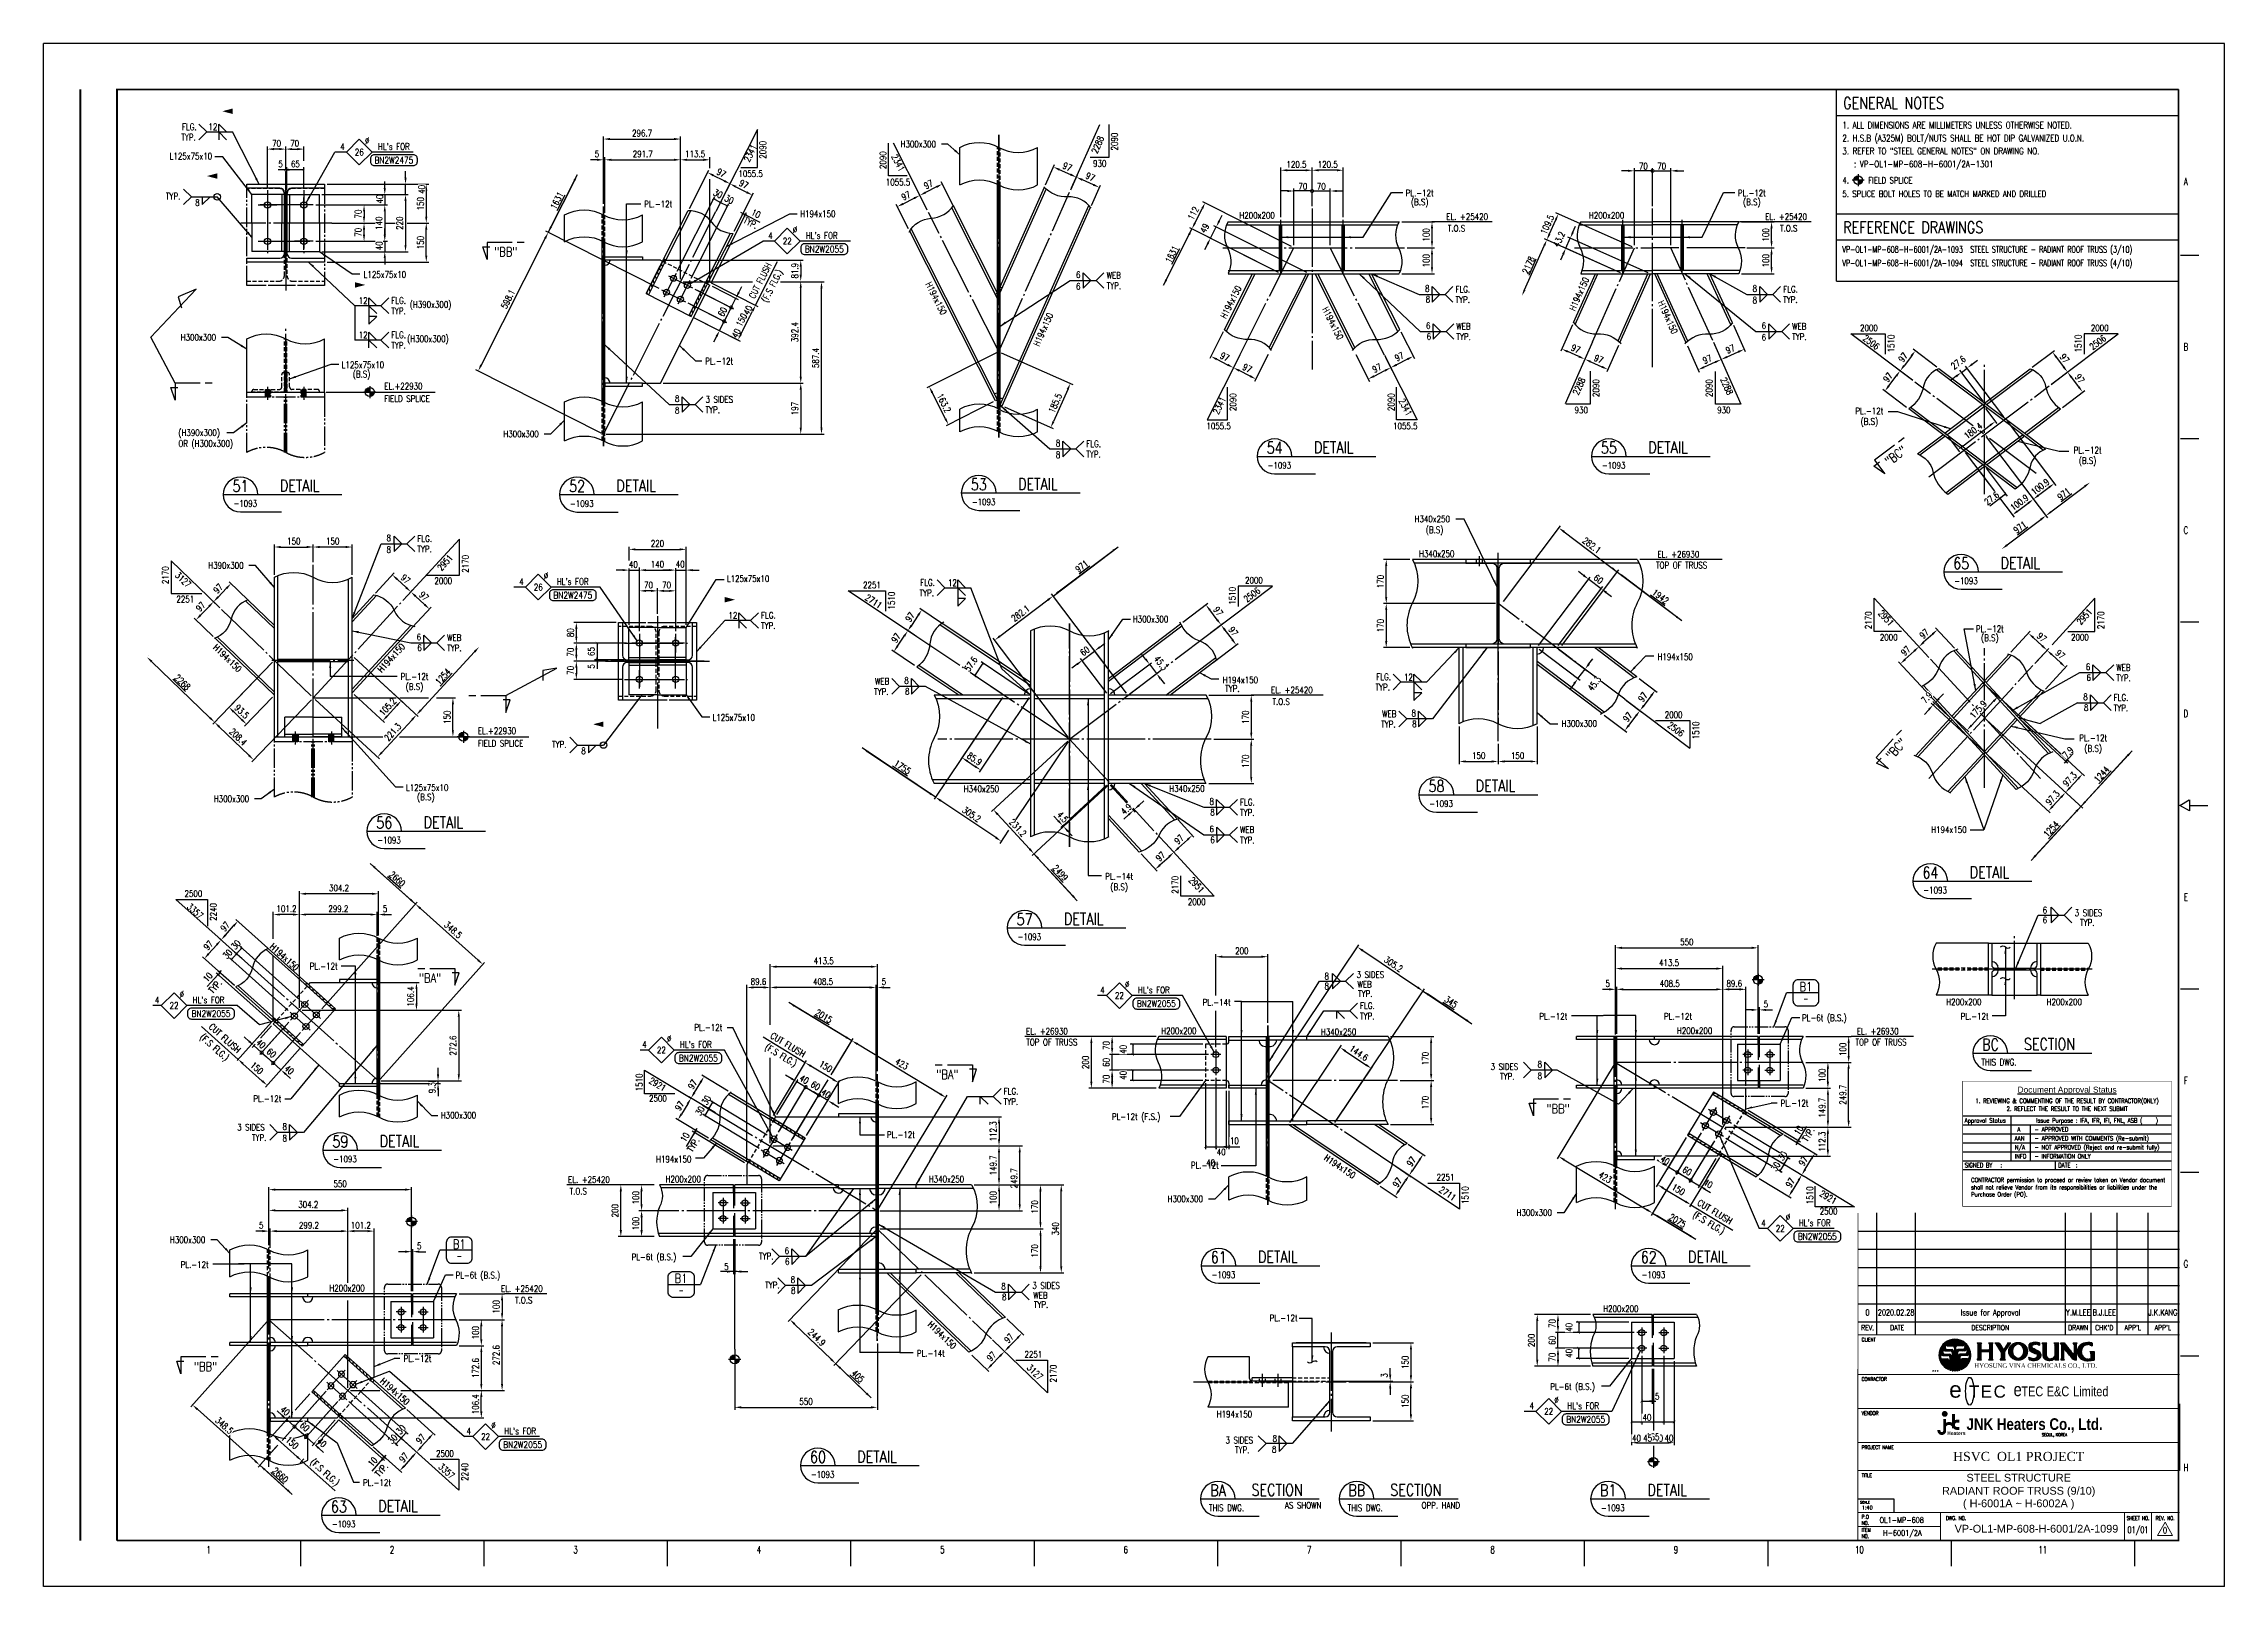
# Model space of a CAD drawing. Header units: millimetres. Extents: x 0 to 232280, y -26939 to 23794.
# Drawn here: x 108861 to 142501, y -26898 to -3104 of the extents above; entities that cross this region are included whole.
import ezdxf
from ezdxf.enums import TextEntityAlignment as Align

# ---------------------------------------------------------------- set-up
doc = ezdxf.new("R2010")
doc.units = ezdxf.units.MM
doc.header["$LTSCALE"] = 30
for name, pattern in [('HIDDEN2', [0.1875, 0.125, -0.0625]), ('JNK-CENTER', [34, 30, -1.5, 1, -1.5]), ('JNK-HIDDEN', [3, 2, -1]), ('JNK-PHANTOM', [15, 10, -1, 1, -1, 1, -1]), ('PH2', [15, 10, -1, 1, -1, 1, -1])]:
    doc.linetypes.add(name, pattern=pattern)
for name, color, linetype in [('9', 2, 'HIDDEN2'), ('BODER', 7, 'Continuous'), ('border', 130, 'Continuous'), ('CEN-R', 1, 'JNK-CENTER'), ('CON-C', 4, 'Continuous'), ('CON-G', 3, 'Continuous'), ('CON-R', 1, 'Continuous'), ('CON-W', 7, 'Continuous'), ('CON-Y', 2, 'Continuous'), ('conL-g', 3, 'Continuous'), ('det', 2, 'PH2'), ('Dim-W', 7, 'Continuous'), ('FORM', 7, 'Continuous'), ('HID-Y', 2, 'JNK-HIDDEN'), ('hole-g', 3, 'Continuous'), ('PHA-M', 6, 'JNK-PHANTOM'), ('STL-OBJT', 7, 'Continuous'), ('TITLE', 7, 'Continuous'), ('TXT-C', 4, 'Continuous'), ('TXT-Y', 2, 'Continuous')]:
    doc.layers.add(name, color=color, linetype=linetype)
doc.layers.add('CONT-G', color=3, linetype='Continuous', lineweight=25)
doc.styles.add('Arial', font='arial.ttf', dxfattribs={"height": 0.2})
doc.styles.add('Logo', font='ARIALNB.TTF', dxfattribs={"width": 0.8})
doc.styles.add('ROMANS', font='ROMANS.shx', dxfattribs={"width": 0.8})
doc.styles.add('SIMPLEX', font='simplex.shx', dxfattribs={"width": 0.8})
doc.styles.get("Standard").update_dxf_attribs({"font": 'romans.shx', "width": 0.8, "bigfont": 'whgtxt.shx'})
doc.styles.add('time', font='times.ttf', dxfattribs={"height": 5})
doc.styles.add('USER1', font='swiss.ttf', dxfattribs={"width": 0.8, "height": 5})
doc.dimstyles.new('DIM40', dxfattribs={"dimscale": 40, "dimtxt": 2.5, "dimasz": 2.5, "dimexe": 1, "dimexo": 1, "dimgap": 1, "dimtad": 1, "dimdec": 0, "dimdsep": 46, "dimtxsty": 'SIMPLEX', "dimcen": 0, "dimclrd": 7, "dimclre": 7, "dimclrt": 2, "dimadec": 1, "dimazin": 2, "dimtfac": 1, "dimtdec": 0, "dimtix": 1, "dimtmove": 2, "dimatfit": 2, "dimfxl": 1, "dimtolj": 1, "dimtzin": 0, "dimarcsym": 1})
doc.dimstyles.new('DIM40x4', dxfattribs={"dimscale": 40, "dimtxt": 2.5, "dimasz": 2.5, "dimexe": 1, "dimexo": 1, "dimgap": 1, "dimtad": 1, "dimdec": 1, "dimlfac": 0.25, "dimdsep": 46, "dimtxsty": 'SIMPLEX', "dimcen": 2.5, "dimclrd": 7, "dimclre": 7, "dimclrt": 2, "dimadec": 1, "dimazin": 2, "dimtfac": 1, "dimtdec": 1, "dimtmove": 2, "dimatfit": 3, "dimfxl": 1, "dimtfill": 1, "dimtolj": 1, "dimtzin": 0, "dimarcsym": 1})

msp = doc.modelspace()

# ---------------------------------------------------------------- texts
at = {"color": 2, "lineweight": 0}
msp.add_text('1:40', height=55.204, dxfattribs=at).set_placement((136992.35, -25710.21), align=Align.CENTER)
at = {"layer": 'BODER', "color": 7, "style": 'ROMANS'}
for s, height, width, p in [('0', 92, 0.7, (136995.84, -22673.12)), ('2020.02.28', 92, 0.65, (137437.2, -22673.12)), ('Y.M.LEE', 92, 0.7, (140247.8, -22673.12)), ('B.J.LEE', 92, 0.7, (140647.8, -22673.12)), ('J.K.KANG', 92, 0.7, (141552.39, -22673.12)), ('0', 100, 0.7, (141584.97, -26033.69))]:
    msp.add_text(s, height=height, dxfattribs=dict(at, width=width)).set_placement(p, align=Align.MIDDLE)
at = {"layer": 'BODER', "color": 7, "style": 'ROMANS', "width": 0.7}
msp.add_text('Issue for Approval', height=92, dxfattribs=at).set_placement((138892.99, -22673.12), align=Align.MIDDLE_CENTER)
at = {"layer": 'BODER', "color": 7, "style": 'Arial'}
for s, p in [('STEEL STRUCTURE', (139327.8, -25222.11)), ('RADIANT ROOF TRUSS (9/10)', (139327.8, -25438.51)), ('( H-6001A ~ H-6002A )', (139327.8, -25632.43))]:
    msp.add_text(s, height=120, dxfattribs=at).set_placement(p, align=Align.MIDDLE)
msp.add_text('VP-OL1-MP-608-H-6001/2A-1099', height=120, dxfattribs=at).set_placement((139602.25, -26069.03), align=Align.CENTER)
at = {"layer": 'CON-W', "color": 2, "style": 'SIMPLEX', "width": 0.8}
for s, p in [('12', (111404.06, -4438.66)), ('H300x300', (122081.31, -4703.51)), ('8', (111198.52, -5606.65)), ('6', (124787.22, -6717.97)), ('12', (113721.71, -7117.56)), ('(H390x300)', (114509.46, -7177.84)), ('6', (124787.22, -6897.97)), ('8', (130170.22, -6931.71)), ('8', (130181.23, -7098.1)), ('8', (135224.08, -6931.71)), ('8', (135224.08, -7111.71)), ('H300x300', (110975.23, -7684.57)), ('12', (113721.71, -7647.38)), (' (H300x300)', (114413.44, -7706.35)), ('6', (130184.32, -7504.35)), ('6', (130195.33, -7670.73)), ('6', (135363.1, -7504.35)), ('6', (135363.1, -7684.35)), ('(H390x300)', (110939.59, -9155.15)), ('OR (H300x300)', (110939.59, -9321.52)), ('8', (124474.92, -9315.56)), ('8', (124474.92, -9495.56)), ('8', (114150.47, -10778.22)), ('8', (114150.47, -10958.22)), ('H390x300', (111400.18, -11201.62)), ('12', (122810.12, -11471.22)), ('12', (119425.67, -11972.4)), ('6', (140363.62, -12765.91)), ('8', (122148.74, -13143.91)), ('12', (129844.99, -12925.68)), ('6', (140374.63, -12932.3)), ('8', (129961.52, -13480)), ('8', (129972.53, -13646.39)), ('8', (117155.32, -14062.22)), ('H300x300', (111485.92, -14801.4)), ('8', (126845.76, -14842.59)), ('8', (126856.77, -15008.98)), ('6', (126846.25, -15267.54)), ('6', (126857.26, -15433.92)), ('6', (139699.39, -16518.08)), ('6', (139699.39, -16670.86)), ('8', (128618.82, -17690.18)), ('8', (131907.34, -18895.46)), ('8', (131907.34, -19075.46)), ('8', (112545.78, -19856.83)), ('H300x300', (114988.39, -19681.95)), ('8', (112545.78, -20036.83)), ('H300x300', (126199.33, -20972.35)), ('H300x300', (131582.23, -21183.62)), ('H300x300', (110809.99, -21602.74)), ('8', (123644.83, -22485.95)), ('8', (127808.45, -24835.83)), ('8', (127819.46, -24669.44))]:
    msp.add_text(s, height=100, dxfattribs=at).set_placement(p)
at = {"layer": 'CON-Y', "style": 'SIMPLEX', "width": 0.8}
for s, rotation, p in [('2341', 63.205424, (119746.01, -4939.34)), ('2090', 90, (120005.23, -4878.96)), ('2090', 90, (125429.75, -4752.32)), ('2090', 90, (121858.88, -5039.24)), ('2341', 296.794576, (121936.42, -4842.45)), ('H194x150', 63.205424, (127098.66, -7356.28)), ('H194x150', 296.794576, (128580.23, -7196.25)), ('1510', 90, (137409.35, -7866.73)), ('1510', 90, (140294.88, -7866.73)), ('2341', 63.205424, (126981.58, -8831.61)), ('2090', 90, (127258.12, -8771.07)), ('2090', 90, (129697.18, -8771.07)), ('2341', 296.794576, (129762.1, -8610.58)), ('2170', 90, (115416.73, -11265.17)), ('2170', 90, (110789.32, -11439.17)), ('2170', 90, (137058.87, -12135.05)), ('2170', 90, (140645.36, -12135.05)), ('1510', 90, (134396.66, -13834.17)), ('1510', 90, (118098.93, -19262.87)), ('1510', 90, (130840.2, -21001.7)), ('H194x150', 316.049287, (122489.86, -22868.35)), ('2170', 90, (124485.89, -23753.68)), ('2240', 90, (115408.42, -25269.74))]:
    msp.add_text(s, height=100, rotation=rotation, dxfattribs=at).set_placement(p)
for s, p in [('L125x75x10', (111133.26, -4890.11)), ('PL.-12t', (130089.13, -5459.04)), ('PL.-12t', (135210.88, -5459.04)), ('H194x150', (120803.93, -5779.83)), ('(B.S)', (130089.13, -5597.45)), ('(B.S)', (135210.88, -5597.45)), ('L125x75x10', (113787.11, -8108.62)), ('(B.S)', (130317.78, -10653.2)), ('L125x75x10', (119727.37, -11406.69)), ('(B.S)', (138883.3, -12318.64)), ('L125x75x10', (119506.42, -13548.16)), ('L125x75x10', (114777.57, -14629.75)), ('(B.S)', (125452.96, -16159.73)), ('PL.-12t', (132150.27, -18157.2)), ('H200x200', (138481, -17935.11)), ('PL.-12t', (138647.41, -18155.52)), ('H200x200', (140031.49, -17935.11)), ('PL.-12t', (119115.6, -18327.86)), ('PL.-12t', (111191.98, -21986.54)), ('PL.-12t', (127988.2, -22808.57))]:
    msp.add_text(s, height=100, dxfattribs=at).set_placement(p, align=Align.CENTER)
for s, height, p in [('EL. +25420', 100, (130498.36, -5823.41)), ('T.O.S', 100, (130522.31, -6002.98)), ('EL. +25420', 100, (135417.81, -5823.41)), ('T.O.S', 100, (135646.6, -6002.98)), ('2000', 100, (136881.06, -7539.83)), ('2000', 100, (140441.27, -7539.83)), ('930', 100, (132477.34, -8805.52)), ('930', 100, (134677.36, -8805.52)), ('1055.5', 100, (126797.87, -9052.2)), ('1055.5', 100, (129676.49, -9052.2)), ('EL. +26930', 100, (133755.68, -11030.55)), ('2000', 100, (114888.44, -11440.65)), ('2251', 100, (121501.04, -11504.6)), ('2000', 100, (127393.71, -11431.58)), ('2251', 100, (110909.17, -11722.57)), ('H194x150', 100, (133756.59, -12611.42)), ('H194x150', 100, (127049.06, -12968.61)), ('TYP.', 100, (127086.49, -13100.88)), ('EL. +25420', 100, (127794.11, -13123.64)), ('T.O.S', 100, (127818.06, -13303.21)), ('2000', 100, (133868.37, -13507.26)), ('H194x150', 100, (137979.08, -15277.89)), ('2500', 100, (111034.72, -16263.57)), ('2000', 100, (126510.72, -16391.1)), ('PL-6t (B.S.)', 100, (135986.89, -18179.96)), ('EL. +26930', 100, (124015.69, -18386.39)), ('T.O.S', 100, (116975.35, -20854.16)), ('2251', 100, (130349.77, -20638.28)), ('2500', 100, (136258.45, -21162.35)), ('PL-6t (B.S.)', 100, (117930.71, -21868.1)), ('PL-6t (B.S.)', 100, (115214.64, -22149.36)), ('PL-6t (B.S.)', 100, (132101.95, -23867.7)), ('H194x150', 100, (126957.84, -24291.8)), ('SEOUL, KOREA', 44.8448, (139686.48, -24581.15))]:
    msp.add_text(s, height=height, dxfattribs=at).set_placement(p)
msp.add_text('H194x150', height=100, rotation=296.794576, dxfattribs=at).set_placement((122583.67, -7055.63), align=Align.CENTER)
at = {"layer": 'Dim-W', "color": 2, "style": 'SIMPLEX', "width": 0.8}
for s, rotation, p in [('2288', 66.012349, (125111.32, -4808.88)), ('2506', 322.947195, (136913.68, -7667.97)), ('2506', 37.052805, (140468.61, -7835.54)), ('2288', 66.012349, (132535.17, -8533.73)), ('2288', 293.987651, (134723.84, -8281.25)), ('2951', 47.334855, (114996.32, -11244.95)), ('2506', 37.052805, (127421.05, -11727.28)), ('2951', 312.665145, (137150.89, -11895.55)), ('2951', 47.334855, (140285.52, -12077.63)), ('2506', 322.947195, (133900.99, -13635.4)), ('2951', 312.665145, (126516.94, -16013.32)), ('3357', 318.139324, (111062.01, -16429.82)), ('H194x150', 326.145778, (128601.68, -20311.77)), ('2921', 328.868024, (136246.54, -20866.69))]:
    msp.add_text(s, height=100, rotation=rotation, dxfattribs=at).set_placement(p)
at = {"layer": 'Dim-W', "color": 2, "ltscale": 0.5, "style": 'SIMPLEX', "width": 0.8}
for p in [(121522.51, -11670.85), (130377.06, -20804.53)]:
    msp.add_text('2711', height=100, rotation=326.145778, dxfattribs=at).set_placement(p)
at = {"layer": 'TXT-C', "style": 'SIMPLEX', "width": 0.8}
for s, p in [('GENERAL NOTES', (136620.86, -4111.46)), ('REFERENCE DRAWINGS', (136620.86, -6027.96))]:
    msp.add_text(s, height=180, dxfattribs=at).set_placement(p)
at = {"layer": 'TXT-Y', "width": 0.8}
for s, style, p in [('FLG.', 'SIMPLEX', (110995.4, -4387.91)), ('TYP.', 'SIMPLEX', (110983.97, -4547.91)), ('TYP.', 'SIMPLEX', (110747.11, -5456.97)), ('WEB', 'SIMPLEX', (125257.64, -6678.77)), ('FLG.', 'SIMPLEX', (114224.19, -7066.82)), ('TYP.', 'SIMPLEX', (125257.64, -6838.77)), ('TYP.', 'SIMPLEX', (130640.65, -7052.51)), ('FLG.', 'SIMPLEX', (130640.65, -6892.51)), ('TYP.', 'SIMPLEX', (135694.5, -7052.51)), ('FLG.', 'SIMPLEX', (135694.5, -6892.51)), ('TYP.', 'SIMPLEX', (114224.19, -7226.82)), ('TYP.', 'SIMPLEX', (114224.19, -7756.63)), ('FLG.', 'SIMPLEX', (114224.19, -7596.63)), ('TYP.', 'SIMPLEX', (130654.74, -7625.15)), ('WEB', 'SIMPLEX', (130654.74, -7465.15)), ('TYP.', 'SIMPLEX', (135833.52, -7625.15)), ('WEB', 'SIMPLEX', (135833.52, -7465.15)), ('(B.S)', 'ROMANS', (113631.43, -8201.57)), ('TYP.', 'SIMPLEX', (124945.34, -9436.36)), ('FLG.', 'SIMPLEX', (124945.34, -9276.36)), ('FLG.', 'SIMPLEX', (114626.7, -10739.02)), ('TYP.', 'SIMPLEX', (114626.7, -10899.02)), ('FLG.', 'SIMPLEX', (122382.87, -11416.17)), ('TYP.', 'SIMPLEX', (122371.44, -11576.17)), ('TYP.', 'SIMPLEX', (119928.15, -12081.66)), ('FLG.', 'SIMPLEX', (119928.15, -11921.66)), ('WEB', 'SIMPLEX', (140834.05, -12726.71)), ('TYP.', 'SIMPLEX', (121670.63, -13098.32)), ('WEB', 'SIMPLEX', (121685.87, -12938.32)), ('TYP.', 'SIMPLEX', (129406.31, -13030.63)), ('FLG.', 'SIMPLEX', (129417.74, -12870.63)), ('TYP.', 'SIMPLEX', (140834.05, -12886.71)), ('WEB', 'SIMPLEX', (129509.66, -13440.8)), ('FLG.', 'SIMPLEX', (140794.36, -13190.11)), ('TYP.', 'SIMPLEX', (129494.42, -13600.8)), ('TYP.', 'SIMPLEX', (116703.91, -13912.54)), ('(B.S)', 'ROMANS', (114621.9, -14722.7)), ('FLG.', 'SIMPLEX', (127316.18, -14803.39)), ('TYP.', 'SIMPLEX', (127316.18, -14963.39)), ('TYP.', 'SIMPLEX', (127316.67, -15388.34)), ('WEB', 'SIMPLEX', (127316.67, -15228.34)), ('3 SIDES', 'SIMPLEX', (140191.62, -16510.14)), ('TYP.', 'SIMPLEX', (140275.02, -16660.02)), ('3 SIDES', 'SIMPLEX', (129114.67, -17463.18)), ('WEB', 'SIMPLEX', (129129.16, -17612.85)), ('TYP.', 'SIMPLEX', (129137.26, -17756.68)), ('TYP.', 'SIMPLEX', (129168.7, -18102.76)), ('FLG.', 'SIMPLEX', (129168.7, -17942.76)), ('3 SIDES', 'SIMPLEX', (131182.63, -18882.93)), ('TYP.', 'SIMPLEX', (131327.8, -19032.82)), ('TYP.', 'SIMPLEX', (123670.78, -19422.55)), ('FLG.', 'SIMPLEX', (123670.78, -19262.55)), ('3 SIDES', 'SIMPLEX', (111846.72, -19817.63)), ('PL-12t (F.S.)', 'ROMANS', (125340.73, -19653.49)), ('TYP.', 'SIMPLEX', (112075.29, -19977.63)), ('TYP.', 'SIMPLEX', (119897.29, -21804.68)), ('WEB', 'SIMPLEX', (124128.53, -22408.63)), ('3 SIDES', 'SIMPLEX', (127092.8, -24643.3)), ('TYP.', 'SIMPLEX', (127237.98, -24793.18))]:
    msp.add_text(s, height=100, dxfattribs=dict(at, style=style)).set_placement(p, align=Align.MIDDLE_LEFT)
at = {"layer": 'TXT-Y', "style": 'SIMPLEX'}
for s, height, width, p in [('1. ALL DIMENSIONS ARE MILLIMETERS UNLESS OTHERWISE NOTED.', 100, 0.8, (136608.74, -4411.46)), ('2. H.S.B (A325M) BOLT/NUTS SHALL BE HOT DIP GALVANIZED U.O.N.', 100, 0.8, (136608.74, -4611.46)), ('3. REFER TO "STEEL GENERAL NOTES" ON DRAWING NO. ', 100, 0.8, (136608.74, -4811.46)), ('   : VP-OL1-MP-608-H-6001/2A-1301', 100, 0.8, (136608.74, -5011.46)), ('4.     FIELD SPLICE', 97.1429, 0.8, (136608.74, -5260.22)), ('5. SPLICE BOLT HOLES TO BE MATCH MARKED AND DRILLED', 97.1429, 0.8, (136608.74, -5469.28)), ('VP-OL1-MP-608-H-6001/2A-1093', 100, 0.65, (136607.4, -6327.96)), ('STEEL STRUCTURE - RADIANT ROOF TRUSS (3/10) ', 100, 0.65, (138582.44, -6327.96)), ('VP-OL1-MP-608-H-6001/2A-1094', 100, 0.65, (136607.4, -6537.45)), ('STEEL STRUCTURE - RADIANT ROOF TRUSS (4/10) ', 100, 0.65, (138582.44, -6537.45)), ('EL.+22930', 100, 0.8, (114115.7, -8438.13)), ('FIELD SPLICE', 100, 0.8, (114115.7, -8629.75)), ('EL.+22930', 100, 0.8, (115558.75, -13754.06)), ('FIELD SPLICE', 100, 0.8, (115558.75, -13945.69))]:
    msp.add_text(s, height=height, dxfattribs=dict(at, width=width)).set_placement(p)
at = {"layer": 'TXT-Y', "color": 2, "style": 'SIMPLEX', "width": 0.8}
for p in [(130010.27, -10485.86), (130078.01, -11022.05), (128565.16, -18396.97)]:
    msp.add_text('H340x250', height=100, dxfattribs=at).set_placement(p)
for p in [(110880.04, -11313.87), (124019.18, -23536.06)]:
    msp.add_text('3127', height=100, rotation=316.049287, dxfattribs=at).set_placement(p)

# ---------------------------------------------------------------- blocks, each defined once
blk = doc.blocks.new('etc')
at = {"color": 3}
blk.add_ellipse((25.31, -6.18), major_axis=(0, 5.34), ratio=0.29564, dxfattribs=at)
at = {"color": 6, "style": 'USER1'}
for s, height, p in [('e', 6.25, (17.39, -8.68)), ('T', 4.7, (25.03, -8.68)), ('E', 4.7, (29.55, -8.68)), ('C', 4.7, (34.52, -8.68))]:
    blk.add_text(s, height=height, dxfattribs=at).set_placement(p)
at = {"color": 4, "style": 'USER1', "width": 0.8}
for s, height, p in [('e', 5.1, (42.22, -8.11)), ('TEC', 3.781, (45.22, -8.15)), ('E&C', 3.781, (55.01, -8.15)), ('Limited', 3.781, (65.2, -8.15))]:
    blk.add_text(s, height=height, dxfattribs=at).set_placement(p)
blk = doc.blocks.new('TITLE')
at = {"color": 7}
for p, q in [((841, 594.85), (0, 594.85)), ((0, 0), (0, 594.85)), ((841, 0), (841, 594.85)), ((824.02, 513.34), (831.1, 513.34)), ((824.02, 442.6), (831.1, 442.6)), ((824.02, 371.87), (831.1, 371.87)), ((823.88, 301.14), (827.42, 303.26)), ((827.56, 303.26), (827.56, 299.02)), ((827.56, 299.02), (823.88, 301.14)), ((827.56, 301.14), (834.63, 301.14)), ((824.02, 230.41), (831.1, 230.41)), ((824.02, 159.68), (831.1, 159.68)), ((824.02, 88.95), (831.1, 88.95)), ((823.67, 70.34), (823.67, 44.64)), ((99.02, 17.68), (99.02, 7.78)), ((169.76, 17.68), (169.76, 7.78)), ((240.49, 17.68), (240.49, 7.78)), ((311.22, 17.68), (311.22, 7.78)), ((381.95, 17.68), (381.95, 7.78)), ((452.68, 17.68), (452.68, 7.78)), ((523.41, 17.68), (523.41, 7.78)), ((594.15, 17.68), (594.15, 7.78)), ((664.88, 17.68), (664.88, 7.78)), ((735.61, 17.68), (735.61, 7.78)), ((806.34, 17.68), (806.34, 7.78)), ((841, 0), (0, 0))]:
    blk.add_line(p, q, dxfattribs=at)
at = {"color": 5}
for p, q in [((731.11, 90.5), (733.27, 92.66)), ((731.12, 90.55), (733.27, 92.7)), ((731.13, 90.6), (733.27, 92.74)), ((731.14, 90.65), (733.27, 92.78)), ((731.16, 90.7), (733.27, 92.81)), ((731.17, 90.75), (733.27, 92.85)), ((731.18, 90.8), (733.27, 92.89)), ((731.2, 90.86), (733.27, 92.93)), ((731.22, 90.91), (733.27, 92.97)), ((731.23, 90.97), (733.27, 93.01)), ((731.25, 91.02), (733.27, 93.04)), ((731.27, 91.08), (733.27, 93.08)), ((731.29, 91.13), (733.27, 93.12)), ((731.31, 91.19), (733.27, 93.16)), ((731.33, 91.25), (733.27, 93.2)), ((731.35, 91.31), (733.27, 93.23)), ((731.37, 91.37), (733.27, 93.27)), ((731.4, 91.44), (733.27, 93.31)), ((731.42, 91.5), (733.27, 93.35)), ((731.45, 91.57), (733.27, 93.39)), ((731.48, 91.63), (733.27, 93.43)), ((731.51, 91.7), (733.27, 93.46)), ((731.54, 91.77), (733.27, 93.5)), ((731.58, 91.85), (733.27, 93.54)), ((731.61, 91.92), (733.27, 93.58)), ((731.65, 92), (734.26, 94.6)), ((731.7, 92.08), (734.18, 94.56)), ((731.74, 92.17), (734.09, 94.51)), ((731.79, 92.25), (734, 94.46)), ((731.85, 92.35), (733.91, 94.41)), ((731.91, 92.45), (733.81, 94.34)), ((731.98, 92.56), (733.7, 94.27)), ((732.06, 92.68), (733.58, 94.19)), ((732.16, 92.81), (733.44, 94.09)), ((732.29, 92.98), (733.28, 93.97)), ((732.4, 91.75), (733.27, 92.62)), ((732.44, 91.75), (733.27, 92.58)), ((732.47, 91.75), (733.27, 92.55)), ((732.48, 93.21), (733.05, 93.78)), ((733.28, 93.58), (734.33, 94.64)), ((733.31, 93.58), (734.41, 94.68)), ((733.35, 93.58), (734.48, 94.71)), ((733.39, 93.58), (734.55, 94.75)), ((733.43, 93.58), (734.62, 94.78)), ((733.47, 93.58), (734.69, 94.81)), ((733.5, 93.58), (734.76, 94.83)), ((733.54, 93.58), (734.82, 94.86)), ((733.58, 93.58), (734.88, 94.88)), ((733.62, 93.58), (734.94, 94.91)), ((733.66, 93.58), (735, 94.93)), ((733.7, 93.09), (735.76, 95.15)), ((733.7, 93.13), (735.71, 95.14)), ((733.7, 93.17), (735.66, 95.12)), ((733.7, 93.21), (735.61, 95.11)), ((733.7, 93.25), (735.56, 95.1)), ((733.7, 93.28), (735.5, 95.09)), ((733.7, 93.32), (735.45, 95.07)), ((733.7, 93.36), (735.4, 95.06)), ((733.7, 93.4), (735.35, 95.04)), ((733.7, 93.44), (735.29, 95.03)), ((733.7, 93.47), (735.24, 95.01)), ((733.7, 93.51), (735.18, 94.99)), ((733.7, 93.55), (735.12, 94.97)), ((733.7, 93.58), (735.06, 94.95)), ((733.71, 93.03), (735.85, 95.17)), ((733.71, 93.06), (735.81, 95.16)), ((733.72, 93), (735.9, 95.18)), ((733.73, 92.97), (735.95, 95.19)), ((733.74, 92.94), (736, 95.2)), ((733.75, 92.92), (736.04, 95.2)), ((733.77, 92.89), (736.09, 95.21)), ((733.78, 92.87), (736.13, 95.22)), ((733.8, 92.85), (736.18, 95.23)), ((733.82, 92.83), (736.22, 95.23)), ((733.84, 92.81), (736.27, 95.24)), ((733.86, 92.79), (736.31, 95.24)), ((733.88, 92.78), (736.36, 95.25)), ((733.91, 92.76), (736.4, 95.25)), ((733.93, 92.75), (736.44, 95.26)), ((733.96, 92.74), (736.48, 95.26)), ((733.99, 92.73), (736.53, 95.27)), ((734.02, 92.72), (736.57, 95.27)), ((734.05, 92.71), (736.61, 95.27)), ((734.08, 92.71), (736.65, 95.28)), ((734.12, 92.71), (736.69, 95.28)), ((734.16, 92.71), (736.73, 95.28)), ((734.2, 92.71), (736.77, 95.28)), ((734.23, 92.71), (736.81, 95.29)), ((734.27, 92.71), (736.85, 95.29)), ((734.31, 92.71), (736.89, 95.29)), ((734.35, 92.71), (736.93, 95.29)), ((734.39, 92.71), (736.97, 95.29)), ((734.43, 92.71), (737.01, 95.29)), ((734.46, 92.71), (737.05, 95.29)), ((734.5, 92.71), (737.09, 95.29)), ((734.54, 92.71), (737.12, 95.29)), ((734.58, 92.71), (737.16, 95.29)), ((734.62, 92.71), (737.2, 95.29)), ((734.65, 92.71), (737.24, 95.29)), ((734.69, 92.71), (737.27, 95.29)), ((734.73, 92.71), (737.31, 95.29)), ((734.77, 92.71), (737.35, 95.29)), ((734.81, 92.71), (737.38, 95.28)), ((734.85, 92.71), (737.42, 95.28)), ((734.88, 92.71), (737.46, 95.28)), ((734.92, 92.71), (737.49, 95.28)), ((734.96, 92.71), (737.53, 95.28)), ((735, 92.71), (737.56, 95.27)), ((735.04, 92.71), (737.6, 95.27)), ((735.07, 92.71), (737.63, 95.27)), ((735.11, 92.71), (737.67, 95.26)), ((735.15, 92.71), (737.7, 95.26)), ((735.19, 92.71), (737.74, 95.26)), ((735.23, 92.71), (737.77, 95.25)), ((735.27, 92.71), (737.81, 95.25)), ((735.3, 92.71), (737.84, 95.24)), ((735.34, 92.71), (737.87, 95.24)), ((735.38, 92.71), (737.91, 95.24)), ((735.42, 92.71), (737.94, 95.23)), ((735.46, 92.71), (737.97, 95.23)), ((735.5, 92.71), (738.01, 95.22)), ((735.53, 92.71), (738.04, 95.22)), ((735.57, 92.71), (738.07, 95.21)), ((735.61, 92.71), (738.11, 95.2)), ((735.65, 92.71), (738.14, 95.2)), ((735.69, 92.71), (738.17, 95.19)), ((735.72, 92.71), (738.2, 95.19)), ((735.76, 92.71), (738.24, 95.18)), ((735.8, 92.71), (738.27, 95.17)), ((735.84, 92.71), (738.3, 95.17)), ((735.88, 92.71), (738.33, 95.16)), ((735.92, 92.71), (738.36, 95.16)), ((735.95, 92.71), (738.39, 95.15)), ((735.99, 92.71), (738.43, 95.14)), ((736.03, 92.71), (738.46, 95.13)), ((736.07, 92.71), (738.49, 95.13)), ((736.11, 92.71), (738.52, 95.12)), ((736.14, 92.71), (738.55, 95.11)), ((736.18, 92.71), (738.58, 95.1)), ((736.22, 92.71), (738.61, 95.1)), ((736.26, 92.71), (738.64, 95.09)), ((736.29, 92.7), (738.67, 95.08)), ((736.33, 92.7), (738.7, 95.07)), ((736.36, 92.69), (738.73, 95.06)), ((736.39, 92.69), (738.76, 95.06)), ((736.42, 92.68), (738.79, 95.05)), ((736.45, 92.67), (738.82, 95.04)), ((736.48, 92.66), (738.85, 95.03)), ((736.5, 92.65), (738.88, 95.02)), ((736.53, 92.63), (738.91, 95.01)), ((736.55, 92.62), (738.94, 95)), ((736.58, 92.6), (738.96, 94.99)), ((736.6, 92.59), (738.99, 94.98)), ((736.62, 92.57), (739.02, 94.97)), ((736.64, 92.56), (739.05, 94.96)), ((736.66, 92.54), (739.08, 94.95)), ((736.68, 92.52), (739.11, 94.94)), ((736.7, 92.5), (739.14, 94.93)), ((736.72, 92.48), (739.16, 94.92)), ((736.74, 92.46), (739.19, 94.91)), ((736.76, 92.44), (739.22, 94.9)), ((736.77, 92.42), (739.25, 94.89)), ((736.79, 92.4), (739.27, 94.88)), ((736.8, 92.37), (739.3, 94.87)), ((736.82, 92.35), (739.33, 94.86)), ((736.83, 92.32), (739.36, 94.85)), ((736.84, 92.3), (739.38, 94.84)), ((736.85, 92.27), (739.41, 94.83)), ((736.86, 92.24), (739.44, 94.82)), ((736.87, 92.21), (739.47, 94.81)), ((736.88, 92.18), (739.49, 94.79)), ((736.88, 92.15), (739.52, 94.78)), ((736.89, 92.12), (739.55, 94.77)), ((736.89, 92.08), (739.57, 94.76)), ((736.9, 92.05), (739.6, 94.75)), ((736.9, 92.01), (739.62, 94.74)), ((736.9, 91.97), (739.65, 94.72)), ((737.55, 92.59), (739.68, 94.71)), ((737.64, 92.64), (739.7, 94.7)), ((737.71, 92.67), (739.73, 94.69)), ((737.76, 92.69), (739.75, 94.67)), ((737.81, 92.7), (739.78, 94.66)), ((737.86, 92.7), (739.81, 94.65)), ((737.9, 92.71), (739.83, 94.64)), ((737.94, 92.71), (739.86, 94.62)), ((737.98, 92.71), (739.88, 94.61)), ((738.02, 92.71), (739.91, 94.6)), ((738.05, 92.71), (739.93, 94.58)), ((738.09, 92.71), (739.96, 94.57)), ((738.13, 92.71), (739.98, 94.56)), ((738.17, 92.71), (740.01, 94.54)), ((738.21, 92.71), (740.03, 94.53)), ((738.25, 92.71), (740.06, 94.52)), ((738.28, 92.71), (740.08, 94.5)), ((738.32, 92.71), (740.1, 94.49)), ((738.36, 92.71), (740.13, 94.48)), ((738.4, 92.71), (740.15, 94.46)), ((738.44, 92.71), (740.18, 94.45)), ((738.47, 92.71), (740.2, 94.43)), ((738.51, 92.71), (740.22, 94.42)), ((738.55, 92.71), (740.25, 94.41)), ((738.59, 92.71), (740.27, 94.39)), ((738.63, 92.71), (740.3, 94.38)), ((738.67, 92.71), (740.32, 94.36)), ((738.7, 92.71), (740.34, 94.35)), ((738.74, 92.71), (740.37, 94.33)), ((738.78, 92.71), (740.39, 94.32)), ((738.82, 92.71), (740.41, 94.3)), ((738.86, 92.71), (740.44, 94.29)), ((738.9, 92.71), (740.46, 94.27)), ((738.93, 92.71), (740.48, 94.26)), ((738.97, 92.71), (740.5, 94.24)), ((739.01, 92.71), (740.53, 94.23)), ((739.05, 92.71), (740.55, 94.21)), ((739.09, 92.71), (740.57, 94.19)), ((739.12, 92.71), (740.59, 94.18)), ((739.16, 92.71), (740.62, 94.16)), ((739.2, 92.71), (740.64, 94.15)), ((739.24, 92.71), (740.66, 94.13)), ((739.28, 92.71), (740.68, 94.11)), ((739.32, 92.71), (740.71, 94.1)), ((739.35, 92.71), (740.73, 94.08)), ((739.39, 92.71), (740.75, 94.07)), ((739.43, 92.71), (740.77, 94.05)), ((739.47, 92.71), (740.79, 94.03)), ((739.51, 92.71), (740.81, 94.02)), ((739.54, 92.71), (740.84, 94)), ((739.58, 92.71), (740.45, 93.58)), ((739.62, 92.71), (740.45, 93.54)), ((739.66, 92.71), (740.45, 93.5)), ((739.7, 92.71), (740.45, 93.46)), ((739.74, 92.71), (740.45, 93.43)), ((739.77, 92.71), (740.45, 93.39)), ((739.81, 92.71), (740.45, 93.35)), ((739.85, 92.71), (740.45, 93.31)), ((739.89, 92.71), (740.45, 93.27)), ((739.93, 92.71), (740.45, 93.23)), ((739.96, 92.71), (740.45, 93.2)), ((740, 92.71), (740.45, 93.16)), ((740, 90.88), (741.97, 92.84)), ((740.04, 92.71), (740.45, 93.12)), ((740.04, 90.88), (741.99, 92.82)), ((740.08, 92.71), (740.45, 93.08)), ((740.08, 90.88), (742, 92.8)), ((740.12, 90.88), (742.02, 92.78)), ((740.13, 92.72), (740.44, 93.04)), ((740.16, 90.88), (742.04, 92.75)), ((740.18, 92.73), (740.43, 92.98)), ((740.2, 90.88), (742.05, 92.73)), ((740.23, 90.88), (742.07, 92.71)), ((740.25, 92.76), (740.4, 92.91)), ((740.27, 90.88), (742.08, 92.69)), ((740.31, 90.88), (742.1, 92.66)), ((740.35, 90.88), (742.11, 92.64)), ((740.39, 90.88), (742.13, 92.62)), ((740.42, 90.88), (742.15, 92.6)), ((740.46, 93.58), (740.86, 93.98)), ((740.5, 93.58), (740.88, 93.97)), ((740.53, 93.58), (740.9, 93.95)), ((740.57, 93.58), (740.92, 93.93)), ((740.61, 93.58), (740.94, 93.91)), ((740.65, 93.58), (740.96, 93.9)), ((740.69, 93.58), (740.98, 93.88)), ((740.72, 93.58), (741.01, 93.86)), ((740.76, 93.58), (741.03, 93.85)), ((740.78, 91.69), (741.95, 92.86)), ((740.8, 93.58), (741.05, 93.83)), ((740.83, 91.77), (741.94, 92.89)), ((740.84, 93.58), (741.07, 93.81)), ((740.85, 91.84), (741.92, 92.91)), ((740.87, 91.94), (741.89, 92.95)), ((740.87, 91.89), (741.9, 92.93)), ((740.88, 93.58), (741.09, 93.79)), ((740.88, 93.55), (741.11, 93.77)), ((740.88, 93.51), (741.13, 93.76)), ((740.88, 93.47), (741.15, 93.74)), ((740.88, 93.44), (741.17, 93.72)), ((740.88, 93.4), (741.19, 93.7)), ((740.88, 93.36), (741.21, 93.68)), ((740.88, 93.32), (741.23, 93.67)), ((740.88, 93.28), (741.25, 93.65)), ((740.88, 93.24), (741.27, 93.63)), ((740.88, 93.21), (741.29, 93.61)), ((740.88, 93.17), (741.31, 93.59)), ((740.88, 93.13), (741.33, 93.57)), ((740.88, 93.09), (741.35, 93.55)), ((740.88, 93.05), (741.37, 93.54)), ((740.88, 93.02), (741.38, 93.52)), ((740.88, 92.98), (741.4, 93.5)), ((740.88, 92.94), (741.42, 93.48)), ((740.88, 92.9), (741.44, 93.46)), ((740.88, 92.86), (741.46, 93.44)), ((740.88, 92.82), (741.48, 93.42)), ((740.88, 92.79), (741.5, 93.4)), ((740.88, 92.75), (741.52, 93.38)), ((740.88, 92.71), (741.54, 93.36)), ((740.88, 92.67), (741.55, 93.34)), ((740.88, 92.63), (741.57, 93.32)), ((740.88, 92.6), (741.59, 93.3)), ((740.88, 92.56), (741.61, 93.28)), ((740.88, 92.52), (741.63, 93.26)), ((740.88, 92.48), (741.64, 93.24)), ((740.88, 92.44), (741.66, 93.22)), ((740.88, 92.4), (741.68, 93.2)), ((740.88, 92.37), (741.7, 93.18)), ((740.88, 92.33), (741.72, 93.16)), ((740.88, 92.29), (741.73, 93.14)), ((740.88, 92.25), (741.75, 93.12)), ((740.88, 92.21), (741.77, 93.1)), ((740.88, 92.18), (741.79, 93.08)), ((740.88, 92.14), (741.8, 93.06)), ((740.88, 92.1), (741.82, 93.04)), ((740.88, 92.06), (741.84, 93.01)), ((740.88, 92.02), (741.85, 92.99)), ((740.88, 91.98), (741.87, 92.97)), ((741.34, 91.75), (742.16, 92.57)), ((741.38, 91.75), (742.18, 92.55)), ((741.41, 91.75), (742.19, 92.53)), ((745.66, 93.89), (745.7, 93.93)), ((745.7, 93.83), (745.8, 93.93)), ((745.74, 93.77), (745.89, 93.93)), ((745.77, 93.72), (745.99, 93.93)), ((745.81, 93.66), (746.08, 93.93)), ((745.85, 93.6), (746.18, 93.93)), ((745.89, 93.54), (746.27, 93.93)), ((745.92, 93.49), (746.36, 93.93)), ((745.93, 93.3), (746.55, 93.93)), ((745.93, 93.21), (746.65, 93.93)), ((745.93, 93.11), (746.74, 93.93)), ((745.93, 93.02), (746.84, 93.93)), ((745.93, 92.92), (746.93, 93.93)), ((745.93, 92.83), (747.03, 93.93)), ((745.93, 92.73), (747.12, 93.93)), ((745.93, 92.64), (747.22, 93.93)), ((745.93, 92.54), (747.31, 93.93)), ((745.93, 93.4), (746.46, 93.93)), ((745.93, 92.45), (747.3, 93.82)), ((745.93, 92.35), (747.12, 93.55)), ((745.93, 92.26), (747.08, 93.41)), ((745.93, 92.16), (747.08, 93.31)), ((745.93, 92.07), (747.08, 93.22)), ((745.93, 91.97), (747.08, 93.12)), ((745.93, 91.88), (747.08, 93.03)), ((745.93, 91.78), (747.08, 92.93)), ((745.93, 91.69), (747.08, 92.84)), ((745.93, 91.6), (747.08, 92.74)), ((745.93, 91.5), (747.08, 92.65)), ((745.93, 91.41), (747.08, 92.55)), ((750.06, 93.93), (750.06, 93.93)), ((750.1, 93.87), (750.16, 93.93)), ((750.14, 93.81), (750.25, 93.93)), ((750.18, 93.75), (750.35, 93.93)), ((750.21, 93.7), (750.44, 93.93)), ((750.25, 93.64), (750.54, 93.93)), ((750.29, 93.58), (750.63, 93.93)), ((750.33, 93.53), (750.73, 93.93)), ((750.36, 93.46), (750.82, 93.93)), ((750.36, 93.37), (750.92, 93.93)), ((750.36, 93.27), (751.01, 93.93)), ((750.36, 93.18), (751.11, 93.93)), ((750.36, 93.08), (751.2, 93.93)), ((750.36, 92.99), (751.3, 93.93)), ((750.36, 92.89), (751.39, 93.93)), ((750.36, 92.8), (751.48, 93.93)), ((750.36, 92.7), (751.58, 93.93)), ((750.36, 92.61), (751.67, 93.93)), ((750.36, 92.51), (751.77, 93.93)), ((750.36, 92.42), (751.67, 93.74)), ((750.36, 92.32), (751.5, 93.47)), ((750.36, 92.23), (751.5, 93.38)), ((750.36, 92.13), (751.5, 93.28)), ((750.36, 92.04), (751.5, 93.19)), ((750.36, 91.94), (751.5, 93.09)), ((750.36, 91.85), (751.5, 93)), ((750.36, 91.76), (751.5, 92.9)), ((750.36, 91.66), (751.5, 92.81)), ((750.36, 91.57), (751.5, 92.71)), ((750.36, 91.47), (751.5, 92.62)), ((750.36, 91.38), (751.5, 92.52)), ((752.5, 93.9), (752.53, 93.93)), ((752.55, 93.85), (752.62, 93.93)), ((752.6, 93.8), (752.72, 93.93)), ((752.64, 93.76), (752.81, 93.93)), ((752.69, 93.71), (752.91, 93.93)), ((752.74, 93.66), (753, 93.93)), ((752.78, 93.61), (753.1, 93.93)), ((752.83, 93.56), (753.19, 93.93)), ((752.88, 93.52), (753.29, 93.93)), ((752.92, 93.46), (753.38, 93.93)), ((752.95, 93.4), (753.48, 93.93)), ((752.99, 93.34), (753.57, 93.93)), ((753.02, 93.28), (753.67, 93.93)), ((753.06, 93.22), (753.76, 93.93)), ((753.09, 93.17), (753.86, 93.93)), ((753.13, 93.11), (753.95, 93.93)), ((753.16, 93.05), (754.05, 93.93)), ((753.2, 92.99), (754.11, 93.9)), ((753.24, 92.93), (754.15, 93.85)), ((753.27, 92.87), (754.2, 93.8)), ((753.31, 92.81), (754.25, 93.75)), ((753.34, 92.75), (754.29, 93.7)), ((753.38, 92.69), (754.34, 93.65)), ((753.41, 92.63), (754.39, 93.61)), ((753.45, 92.57), (754.43, 93.55)), ((753.48, 92.51), (754.46, 93.49)), ((753.52, 92.45), (754.5, 93.43)), ((753.56, 92.39), (754.54, 93.37)), ((753.59, 92.34), (754.57, 93.32)), ((753.63, 92.28), (754.61, 93.26)), ((753.66, 92.22), (754.64, 93.2)), ((753.7, 92.16), (754.68, 93.14)), ((753.73, 92.1), (754.71, 93.08)), ((753.77, 92.04), (754.75, 93.02)), ((753.8, 91.98), (754.78, 92.96)), ((753.84, 91.92), (754.82, 92.9)), ((753.88, 91.86), (754.86, 92.84)), ((753.91, 91.8), (754.89, 92.78)), ((753.95, 91.74), (754.93, 92.72)), ((753.98, 91.68), (754.96, 92.66)), ((754.02, 91.62), (755, 92.6)), ((754.05, 91.57), (755.03, 92.54)), ((754.87, 90.2), (758.6, 93.93)), ((754.9, 90.14), (758.53, 93.77)), ((754.9, 90.04), (758.33, 93.47)), ((754.9, 89.95), (758.13, 93.18)), ((754.9, 89.85), (757.94, 92.89)), ((754.9, 89.76), (757.74, 92.59)), ((755.99, 91.41), (758.5, 93.93)), ((756.19, 91.71), (758.41, 93.93)), ((756.4, 92.01), (758.31, 93.93)), ((756.6, 92.31), (758.22, 93.93)), ((756.81, 92.61), (758.12, 93.93)), ((757.01, 92.91), (758.03, 93.93)), ((757.21, 93.21), (757.93, 93.93)), ((757.41, 93.88), (757.46, 93.93)), ((757.41, 93.78), (757.55, 93.93)), ((757.41, 93.69), (757.65, 93.93)), ((757.41, 93.59), (757.74, 93.93)), ((757.41, 93.5), (757.84, 93.93)), ((757.86, 90.66), (761.24, 94.04)), ((757.86, 90.83), (761.06, 94.03)), ((757.86, 90.74), (761.15, 94.03)), ((757.86, 90.57), (760.08, 92.79)), ((757.87, 90.93), (760.96, 94.01)), ((757.88, 91.02), (760.86, 94)), ((757.89, 91.12), (760.75, 93.98)), ((757.91, 91.22), (760.65, 93.96)), ((757.93, 91.33), (760.54, 93.93)), ((757.96, 91.44), (760.42, 93.9)), ((757.99, 91.56), (760.3, 93.86)), ((758.03, 91.69), (760.17, 93.82)), ((758.08, 91.82), (760.03, 93.76)), ((758.15, 91.97), (759.88, 93.7)), ((758.23, 92.13), (759.71, 93.61)), ((758.33, 92.33), (759.51, 93.5)), ((758.51, 92.59), (759.25, 93.32)), ((760.32, 93.04), (761.33, 94.04)), ((760.62, 93.25), (761.42, 94.05)), ((760.79, 93.34), (761.5, 94.05)), ((760.93, 93.39), (761.59, 94.04)), ((761.06, 93.43), (761.67, 94.04)), ((761.17, 93.45), (761.75, 94.04)), ((761.27, 93.47), (761.83, 94.03)), ((761.36, 93.48), (761.9, 94.02)), ((761.45, 93.48), (761.98, 94.01)), ((761.53, 93.48), (762.05, 94)), ((761.61, 93.47), (762.13, 93.99)), ((761.69, 93.46), (762.2, 93.97)), ((761.76, 93.45), (762.27, 93.96)), ((761.83, 93.44), (762.34, 93.94)), ((761.9, 93.42), (762.41, 93.93)), ((761.97, 93.4), (762.47, 93.91)), ((762.03, 93.38), (762.54, 93.89)), ((762.09, 93.35), (762.61, 93.87)), ((762.15, 93.33), (762.67, 93.85)), ((762.21, 93.3), (762.73, 93.83)), ((762.26, 93.27), (762.8, 93.8)), ((762.32, 93.24), (762.86, 93.78)), ((762.37, 93.21), (762.92, 93.75)), ((762.42, 93.17), (762.98, 93.73)), ((762.47, 93.14), (763.04, 93.7)), ((762.52, 93.1), (763.09, 93.68)), ((762.57, 93.06), (763.15, 93.65)), ((762.61, 93.02), (763.21, 93.62)), ((762.66, 92.98), (763.26, 93.59)), ((762.7, 92.94), (763.32, 93.56)), ((762.74, 92.9), (763.37, 93.53)), ((762.79, 92.85), (763.43, 93.49)), ((762.83, 92.81), (763.48, 93.46)), ((762.87, 92.76), (763.53, 93.43)), ((762.9, 92.72), (763.58, 93.39)), ((762.94, 92.67), (763.63, 93.36)), ((762.98, 92.62), (763.68, 93.32)), ((763.01, 92.57), (763.73, 93.28)), ((763.05, 92.52), (763.78, 93.25)), ((763.08, 92.47), (763.82, 93.21)), ((763.11, 92.41), (763.87, 93.17)), ((763.14, 92.36), (763.92, 93.13)), ((763.17, 92.3), (763.96, 93.09)), ((763.2, 92.25), (764, 93.05)), ((763.23, 92.19), (764.05, 93.01)), ((763.26, 92.13), (764.09, 92.96)), ((763.29, 92.07), (764.13, 92.92)), ((763.31, 92.01), (764.17, 92.88)), ((763.34, 91.95), (764.21, 92.83)), ((763.36, 91.89), (764.25, 92.79)), ((763.38, 91.83), (764.29, 92.74)), ((763.4, 91.76), (764.33, 92.69)), ((763.42, 91.7), (764.37, 92.65)), ((763.44, 91.63), (764.41, 92.6)), ((763.46, 91.56), (764.44, 92.55)), ((765.56, 92.05), (767.57, 94.06)), ((765.56, 92.13), (767.47, 94.04)), ((765.56, 92.21), (767.37, 94.03)), ((765.56, 92.3), (767.27, 94.01)), ((765.56, 92.39), (767.16, 93.98)), ((765.56, 92.47), (767.05, 93.96)), ((765.56, 92.56), (766.94, 93.93)), ((765.56, 92.65), (766.82, 93.9)), ((765.57, 91.97), (767.67, 94.07)), ((765.58, 91.9), (767.76, 94.08)), ((765.58, 92.75), (766.7, 93.87)), ((765.59, 91.82), (767.86, 94.09)), ((765.6, 92.85), (766.57, 93.83)), ((765.61, 91.75), (767.95, 94.09)), ((765.63, 91.69), (768.04, 94.1)), ((765.64, 92.98), (766.44, 93.78)), ((765.65, 91.62), (768.13, 94.1)), ((765.67, 91.56), (766.93, 92.82)), ((765.69, 91.49), (766.87, 92.67)), ((765.71, 93.13), (766.29, 93.72)), ((765.72, 91.43), (766.85, 92.56)), ((765.88, 93.38), (766.04, 93.55)), ((767.29, 93.18), (768.21, 94.1)), ((767.46, 93.26), (768.3, 94.1)), ((767.59, 93.31), (768.38, 94.1)), ((767.69, 93.33), (768.47, 94.1)), ((767.79, 93.34), (768.55, 94.1)), ((767.89, 93.35), (768.63, 94.09)), ((767.98, 93.36), (768.71, 94.08)), ((768.07, 93.36), (768.79, 94.08)), ((768.16, 93.36), (768.87, 94.07)), ((768.25, 93.36), (768.94, 94.06)), ((768.33, 93.36), (769.02, 94.05)), ((768.41, 93.36), (769.09, 94.04)), ((768.49, 93.35), (769.17, 94.03)), ((768.57, 93.35), (769.24, 94.02)), ((768.65, 93.34), (769.31, 94)), ((768.72, 93.33), (769.38, 93.99)), ((768.8, 93.32), (769.45, 93.97)), ((768.87, 93.31), (769.52, 93.96)), ((768.94, 93.29), (769.59, 93.94)), ((769.01, 93.28), (769.66, 93.92)), ((769.07, 93.25), (769.69, 93.87)), ((769.13, 93.23), (769.69, 93.79)), ((769.19, 93.2), (769.69, 93.7)), ((769.25, 93.18), (769.69, 93.62)), ((769.31, 93.15), (769.69, 93.53)), ((769.37, 93.12), (769.69, 93.45)), ((769.43, 93.09), (769.69, 93.36)), ((769.48, 93.07), (769.69, 93.28)), ((769.54, 93.04), (769.69, 93.19)), ((769.6, 93.01), (769.69, 93.11)), ((769.66, 92.98), (769.69, 93.02)), ((770.73, 93.89), (770.77, 93.93)), ((770.77, 93.84), (770.86, 93.93)), ((770.8, 93.78), (770.94, 93.93)), ((770.83, 93.73), (771.03, 93.93)), ((770.86, 93.68), (771.11, 93.93)), ((770.89, 93.62), (771.2, 93.93)), ((770.92, 93.57), (771.28, 93.93)), ((770.95, 93.51), (771.37, 93.93)), ((770.99, 93.46), (771.45, 93.93)), ((770.99, 93.38), (771.54, 93.93)), ((770.99, 93.29), (771.62, 93.93)), ((770.99, 93.2), (771.71, 93.93)), ((770.99, 93.12), (771.79, 93.93)), ((770.99, 93.03), (771.88, 93.93)), ((770.99, 92.95), (771.97, 93.93)), ((770.99, 92.86), (772.05, 93.93)), ((770.99, 92.78), (772.14, 93.93)), ((770.99, 92.69), (772.22, 93.93)), ((770.99, 92.61), (772.31, 93.93)), ((770.99, 92.52), (772.39, 93.93)), ((770.99, 92.44), (772.48, 93.93)), ((770.99, 92.35), (772.52, 93.89)), ((770.99, 92.27), (772.4, 93.68)), ((770.99, 92.18), (772.29, 93.48)), ((770.99, 92.1), (772.27, 93.38)), ((770.99, 92.01), (772.27, 93.3)), ((770.99, 91.92), (772.27, 93.21)), ((770.99, 91.84), (772.27, 93.13)), ((770.99, 91.75), (772.27, 93.04)), ((770.99, 91.67), (772.27, 92.96)), ((770.99, 91.58), (772.27, 92.87)), ((770.99, 91.5), (772.27, 92.78)), ((770.99, 91.41), (772.27, 92.7)), ((770.99, 91.33), (772.27, 92.61)), ((770.99, 91.24), (772.27, 92.53)), ((775.29, 93.93), (775.29, 93.93)), ((775.32, 93.87), (775.38, 93.93)), ((775.36, 93.82), (775.46, 93.93)), ((775.39, 93.76), (775.55, 93.93)), ((775.42, 93.71), (775.63, 93.93)), ((775.45, 93.66), (775.72, 93.93)), ((775.48, 93.6), (775.81, 93.93)), ((775.51, 93.55), (775.89, 93.93)), ((775.54, 93.49), (775.98, 93.93)), ((775.56, 93.43), (776.06, 93.93)), ((775.56, 93.35), (776.15, 93.93)), ((775.56, 93.26), (776.23, 93.93)), ((775.56, 93.17), (776.32, 93.93)), ((775.56, 93.09), (776.4, 93.93)), ((775.56, 93), (776.49, 93.93)), ((775.56, 92.92), (776.57, 93.93)), ((775.56, 92.83), (776.66, 93.93)), ((775.56, 92.75), (776.74, 93.93)), ((775.56, 92.66), (776.83, 93.93)), ((775.56, 92.58), (776.91, 93.93)), ((775.56, 92.49), (777, 93.93)), ((775.56, 92.41), (777.09, 93.93)), ((775.56, 92.32), (777.06, 93.82)), ((775.56, 92.24), (776.94, 93.61)), ((775.56, 92.15), (776.85, 93.44)), ((775.56, 92.07), (776.85, 93.35)), ((775.56, 91.98), (776.85, 93.27)), ((775.56, 91.89), (776.85, 93.18)), ((775.56, 91.81), (776.85, 93.1)), ((775.56, 91.72), (776.85, 93.01)), ((775.56, 91.64), (776.85, 92.93)), ((775.56, 91.55), (776.85, 92.84)), ((775.56, 91.47), (776.85, 92.75)), ((775.56, 91.38), (776.85, 92.67)), ((775.56, 91.3), (776.85, 92.58)), ((777.84, 93.92), (777.84, 93.93)), ((777.88, 93.86), (777.94, 93.93)), ((777.91, 93.8), (778.03, 93.93)), ((777.95, 93.74), (778.13, 93.93)), ((777.98, 93.68), (778.22, 93.93)), ((778.02, 93.62), (778.32, 93.93)), ((778.05, 93.56), (778.41, 93.93)), ((778.09, 93.5), (778.51, 93.93)), ((778.12, 93.44), (778.6, 93.93)), ((778.15, 93.38), (778.7, 93.93)), ((778.19, 93.32), (778.79, 93.93)), ((778.2, 93.24), (778.89, 93.93)), ((778.2, 93.15), (778.98, 93.93)), ((778.2, 93.05), (779.08, 93.93)), ((778.2, 92.96), (779.17, 93.93)), ((778.2, 92.86), (779.22, 93.88)), ((778.2, 92.77), (779.26, 93.83)), ((778.2, 92.67), (779.3, 93.77)), ((778.2, 92.58), (779.34, 93.72)), ((778.2, 92.48), (779.38, 93.66)), ((778.2, 92.39), (779.42, 93.61)), ((778.2, 92.29), (779.46, 93.56)), ((778.2, 92.2), (779.5, 93.5)), ((778.2, 92.11), (779.55, 93.45)), ((778.2, 92.01), (779.59, 93.39)), ((778.2, 91.92), (779.63, 93.34)), ((778.2, 91.82), (779.67, 93.29)), ((778.2, 91.73), (779.71, 93.23)), ((778.2, 91.63), (779.75, 93.18)), ((778.2, 91.54), (779.79, 93.13)), ((778.2, 91.44), (779.83, 93.07)), ((778.2, 91.35), (779.87, 93.02)), ((778.2, 91.25), (779.92, 92.96)), ((778.2, 91.16), (779.96, 92.91)), ((778.2, 91.06), (780, 92.86)), ((778.2, 90.97), (780.04, 92.8)), ((779.02, 91.69), (780.08, 92.75)), ((779.11, 91.68), (780.12, 92.7)), ((779.16, 91.64), (780.16, 92.64)), ((779.2, 91.59), (780.21, 92.59)), ((779.25, 91.54), (780.25, 92.54)), ((782.75, 93.9), (782.77, 93.93)), ((782.78, 93.84), (782.87, 93.93)), ((782.82, 93.78), (782.96, 93.93)), ((782.85, 93.72), (783.06, 93.93)), ((782.89, 93.66), (783.15, 93.93)), ((782.92, 93.6), (783.25, 93.93)), ((782.96, 93.54), (783.34, 93.93)), ((782.99, 93.48), (783.44, 93.93)), ((783.03, 93.42), (783.53, 93.93)), ((783.06, 93.36), (783.63, 93.93)), ((783.1, 93.21), (783.82, 93.93)), ((783.1, 93.11), (783.91, 93.93)), ((783.1, 93.02), (784.01, 93.93)), ((783.1, 92.92), (784.1, 93.93)), ((783.1, 92.83), (784.2, 93.93)), ((783.1, 93.3), (783.72, 93.93)), ((783.1, 92.73), (784.13, 93.77)), ((783.1, 92.64), (784, 93.54)), ((783.1, 92.55), (783.87, 93.31)), ((783.1, 92.45), (783.86, 93.21)), ((783.1, 92.36), (783.86, 93.12)), ((783.1, 92.26), (783.86, 93.02)), ((783.1, 92.17), (783.86, 92.93)), ((783.1, 92.07), (783.86, 92.83)), ((783.1, 91.98), (783.86, 92.74)), ((783.1, 91.88), (783.86, 92.64)), ((783.1, 91.79), (783.86, 92.55)), ((784.34, 90.26), (788.13, 94.05)), ((784.34, 90.34), (788.03, 94.04)), ((784.34, 90.43), (787.94, 94.03)), ((784.34, 90.51), (787.84, 94.02)), ((784.34, 90.6), (787.74, 94)), ((784.34, 90.69), (787.64, 93.99)), ((784.35, 90.78), (787.54, 93.97)), ((784.36, 90.87), (787.43, 93.95)), ((784.37, 90.97), (787.32, 93.92)), ((784.38, 91.07), (787.21, 93.9)), ((784.4, 91.17), (787.09, 93.87)), ((784.42, 91.28), (786.97, 93.83)), ((784.44, 91.39), (786.85, 93.79)), ((784.47, 91.5), (786.72, 93.75)), ((784.51, 91.62), (786.58, 93.69)), ((784.55, 91.75), (786.41, 93.61)), ((784.61, 91.89), (786.24, 93.53)), ((784.68, 92.05), (786.06, 93.43)), ((784.77, 92.23), (785.85, 93.31)), ((784.92, 92.46), (785.59, 93.13)), ((786.95, 92.78), (788.22, 94.05)), ((787.18, 92.93), (788.31, 94.06)), ((787.35, 93.01), (788.4, 94.06)), ((787.49, 93.07), (788.48, 94.06)), ((787.62, 93.12), (788.57, 94.06)), ((787.74, 93.15), (788.65, 94.06)), ((787.85, 93.17), (788.74, 94.06)), ((787.95, 93.19), (788.82, 94.05)), ((788.05, 93.2), (788.9, 94.05)), ((788.14, 93.21), (788.98, 94.04)), ((788.23, 93.21), (789.06, 94.04)), ((788.32, 93.22), (789.13, 94.03)), ((788.41, 93.21), (789.21, 94.02)), ((788.49, 93.21), (789.28, 94.01)), ((788.57, 93.21), (789.36, 94)), ((788.64, 93.2), (789.43, 93.99)), ((788.72, 93.19), (789.5, 93.97)), ((788.79, 93.18), (789.58, 93.96)), ((788.87, 93.16), (789.65, 93.95)), ((788.94, 93.15), (789.72, 93.93)), ((789, 93.13), (789.79, 93.91)), ((789.07, 93.11), (789.86, 93.9)), ((789.14, 93.09), (789.92, 93.88)), ((789.2, 93.07), (789.95, 93.82)), ((789.26, 93.05), (789.95, 93.73)), ((789.32, 93.02), (789.95, 93.65)), ((789.38, 93), (789.95, 93.56)), ((789.44, 92.97), (789.95, 93.48)), ((789.5, 92.95), (789.95, 93.39)), ((789.56, 92.92), (789.95, 93.31)), ((789.62, 92.89), (789.95, 93.22)), ((789.68, 92.86), (789.95, 93.14)), ((789.73, 92.84), (789.95, 93.05)), ((789.79, 92.81), (789.95, 92.97)), ((789.85, 92.78), (789.95, 92.88)), ((789.91, 92.75), (789.95, 92.8)), ((730.96, 89.25), (731.52, 89.81)), ((730.96, 89.21), (731.52, 89.77)), ((730.96, 89.17), (731.52, 89.73)), ((730.96, 89.13), (731.52, 89.69)), ((730.97, 89.52), (732.4, 90.95)), ((730.97, 89.48), (732.4, 90.91)), ((730.97, 89.44), (732.4, 90.87)), ((730.97, 89.4), (732.4, 90.83)), ((730.97, 89.36), (732.4, 90.8)), ((730.97, 89.33), (731.52, 89.88)), ((730.97, 89.29), (731.52, 89.85)), ((730.97, 89.09), (731.52, 89.65)), ((730.97, 89.06), (731.52, 89.62)), ((730.97, 89.02), (731.52, 89.58)), ((730.97, 88.98), (731.52, 89.54)), ((730.97, 88.95), (731.52, 89.5)), ((730.97, 88.91), (731.52, 89.46)), ((730.97, 88.87), (731.52, 89.43)), ((730.97, 88.84), (731.52, 89.39)), ((730.98, 89.65), (732.4, 91.06)), ((730.98, 89.61), (732.4, 91.02)), ((730.98, 89.57), (732.4, 90.99)), ((730.98, 88.8), (731.52, 89.35)), ((730.98, 88.76), (731.52, 89.31)), ((730.98, 88.73), (731.52, 89.27)), ((730.98, 88.69), (731.52, 89.23)), ((730.99, 89.77), (732.4, 91.18)), ((730.99, 89.73), (732.4, 91.14)), ((730.99, 89.69), (732.4, 91.1)), ((730.99, 88.66), (731.52, 89.2)), ((730.99, 88.62), (731.52, 89.16)), ((730.99, 88.59), (731.52, 89.12)), ((731, 89.86), (732.4, 91.25)), ((731, 89.82), (732.4, 91.22)), ((731, 88.55), (731.52, 89.08)), ((731, 88.52), (731.52, 89.04)), ((731, 88.48), (731.52, 89.01)), ((731.01, 89.94), (732.4, 91.33)), ((731.01, 89.9), (732.4, 91.29)), ((731.01, 88.45), (731.52, 88.97)), ((731.01, 88.42), (731.52, 88.93)), ((731.02, 90.03), (732.4, 91.41)), ((731.02, 89.99), (732.4, 91.37)), ((731.02, 88.38), (731.52, 88.89)), ((731.02, 88.35), (731.52, 88.85)), ((731.03, 90.08), (732.4, 91.44)), ((731.03, 88.32), (731.52, 88.81)), ((731.03, 88.28), (731.52, 88.78)), ((731.04, 90.12), (732.4, 91.48)), ((731.04, 88.25), (731.52, 88.74)), ((731.04, 88.22), (731.52, 88.7)), ((731.05, 90.21), (732.4, 91.56)), ((731.05, 90.17), (732.4, 91.52)), ((731.05, 88.18), (731.52, 88.66)), ((731.05, 88.15), (731.52, 88.62)), ((731.06, 90.26), (732.4, 91.6)), ((731.06, 88.12), (731.52, 88.59)), ((731.06, 88.09), (731.52, 88.55)), ((731.07, 90.31), (732.4, 91.64)), ((731.07, 88.05), (731.52, 88.51)), ((731.08, 90.35), (732.4, 91.67)), ((731.08, 88.02), (731.52, 88.47)), ((731.08, 87.99), (731.52, 88.43)), ((731.09, 90.4), (732.4, 91.71)), ((731.09, 87.96), (731.52, 88.39)), ((731.09, 87.93), (731.53, 88.36)), ((731.1, 90.45), (732.4, 91.75)), ((731.1, 87.89), (731.53, 88.32)), ((731.11, 87.86), (731.53, 88.29)), ((731.12, 87.83), (731.54, 88.25)), ((731.12, 87.8), (731.54, 88.22)), ((731.13, 87.77), (731.55, 88.19)), ((731.14, 87.74), (731.56, 88.16)), ((731.14, 87.71), (731.57, 88.14)), ((731.15, 87.68), (731.58, 88.11)), ((731.16, 87.65), (731.6, 88.08)), ((731.17, 87.62), (731.61, 88.06)), ((731.18, 87.59), (731.62, 88.03)), ((731.18, 87.56), (731.64, 88.01)), ((731.19, 87.53), (731.65, 87.99)), ((731.2, 87.5), (731.67, 87.97)), ((731.21, 87.47), (731.69, 87.94)), ((731.22, 87.44), (731.71, 87.92)), ((731.23, 87.41), (731.72, 87.91)), ((731.24, 87.38), (731.74, 87.89)), ((731.24, 87.35), (731.76, 87.87)), ((731.25, 87.32), (731.79, 87.85)), ((731.26, 87.29), (731.81, 87.84)), ((731.27, 87.26), (731.83, 87.82)), ((731.28, 87.23), (731.85, 87.81)), ((731.29, 87.21), (731.88, 87.79)), ((731.3, 87.18), (731.9, 87.78)), ((731.31, 87.15), (731.93, 87.77)), ((731.32, 87.12), (731.96, 87.76)), ((731.33, 87.09), (731.99, 87.75)), ((731.34, 87.06), (732.02, 87.74)), ((731.35, 87.04), (732.05, 87.73)), ((731.36, 87.01), (732.08, 87.72)), ((731.37, 86.98), (732.11, 87.72)), ((731.38, 86.95), (732.15, 87.72)), ((731.39, 86.93), (732.18, 87.71)), ((731.41, 86.9), (732.22, 87.71)), ((731.42, 86.87), (732.26, 87.71)), ((731.43, 86.85), (732.3, 87.71)), ((731.44, 86.82), (732.34, 87.71)), ((731.45, 86.79), (732.37, 87.71)), ((731.46, 86.76), (732.41, 87.71)), ((731.47, 86.74), (732.45, 87.71)), ((731.48, 86.71), (732.49, 87.71)), ((731.5, 86.68), (732.53, 87.71)), ((731.51, 86.66), (732.56, 87.71)), ((731.52, 86.63), (732.6, 87.71)), ((731.53, 86.61), (732.64, 87.71)), ((731.54, 86.58), (732.68, 87.71)), ((731.56, 89.92), (732.4, 90.76)), ((731.56, 86.55), (732.72, 87.71)), ((731.57, 86.53), (732.76, 87.71)), ((731.58, 86.5), (732.79, 87.71)), ((731.59, 86.48), (732.83, 87.71)), ((731.6, 89.92), (732.4, 90.72)), ((731.61, 86.45), (732.87, 87.71)), ((731.62, 86.43), (732.91, 87.71)), ((731.63, 86.4), (732.95, 87.71)), ((731.64, 89.92), (732.4, 90.68)), ((731.65, 86.38), (732.99, 87.71)), ((731.66, 86.35), (733.02, 87.71)), ((731.67, 89.92), (732.4, 90.64)), ((731.67, 86.33), (733.06, 87.71)), ((731.69, 86.3), (733.1, 87.71)), ((731.7, 86.28), (733.14, 87.71)), ((731.71, 89.92), (732.4, 90.6)), ((731.71, 86.25), (733.18, 87.71)), ((731.73, 86.23), (733.21, 87.71)), ((731.74, 86.2), (733.25, 87.71)), ((731.75, 89.92), (732.4, 90.57)), ((731.75, 86.18), (733.29, 87.71)), ((731.77, 86.15), (733.33, 87.71)), ((731.78, 86.13), (733.37, 87.71)), ((731.79, 89.92), (732.4, 90.53)), ((731.79, 86.1), (733.41, 87.71)), ((731.81, 86.08), (733.44, 87.71)), ((731.82, 86.06), (733.48, 87.71)), ((731.83, 89.92), (732.4, 90.49)), ((731.84, 86.03), (733.52, 87.71)), ((731.85, 86.01), (733.56, 87.71)), ((731.86, 89.92), (732.4, 90.45)), ((731.87, 85.98), (733.6, 87.71)), ((731.88, 85.96), (733.63, 87.71)), ((731.9, 89.92), (732.4, 90.41)), ((731.9, 85.94), (733.67, 87.71)), ((731.91, 85.91), (733.71, 87.71)), ((731.92, 85.89), (733.75, 87.71)), ((731.94, 89.92), (732.4, 90.37)), ((731.94, 85.87), (733.79, 87.71)), ((731.95, 85.84), (733.83, 87.71)), ((731.96, 89.89), (732.4, 90.34)), ((731.96, 89.86), (732.4, 90.3)), ((731.96, 89.82), (732.4, 90.26)), ((731.96, 89.78), (732.4, 90.22)), ((731.96, 89.74), (732.4, 90.18)), ((731.96, 89.7), (732.4, 90.15)), ((731.96, 89.67), (732.41, 90.11)), ((731.96, 89.63), (732.41, 90.08)), ((731.96, 89.59), (732.42, 90.05)), ((731.96, 89.55), (732.43, 90.02)), ((731.96, 89.51), (732.44, 89.99)), ((731.96, 89.47), (732.45, 89.96)), ((731.96, 89.44), (732.46, 89.94)), ((731.96, 89.4), (732.47, 89.91)), ((731.96, 89.37), (732.48, 89.89)), ((731.97, 89.34), (732.5, 89.86)), ((731.97, 85.82), (733.86, 87.71)), ((731.98, 89.31), (732.51, 89.84)), ((731.98, 85.8), (733.9, 87.71)), ((731.99, 89.28), (732.53, 89.82)), ((732, 85.77), (733.94, 87.71)), ((732.01, 89.26), (732.54, 89.8)), ((732.02, 89.23), (732.56, 89.78)), ((732.02, 85.75), (733.98, 87.71)), ((732.03, 89.21), (732.58, 89.76)), ((732.03, 85.73), (734.02, 87.71)), ((732.05, 89.19), (732.6, 89.74)), ((732.05, 85.71), (734.05, 87.71)), ((732.06, 85.68), (734.09, 87.71)), ((732.07, 89.17), (732.62, 89.72)), ((732.08, 85.66), (734.13, 87.71)), ((732.09, 89.15), (732.64, 89.7)), ((732.09, 85.64), (734.17, 87.71)), ((732.11, 89.13), (732.66, 89.68)), ((732.11, 85.62), (734.21, 87.71)), ((732.13, 89.12), (732.68, 89.67)), ((732.13, 85.59), (734.25, 87.71)), ((732.14, 85.57), (734.28, 87.71)), ((732.15, 89.1), (732.71, 89.65)), ((732.16, 85.55), (734.31, 87.71)), ((732.17, 85.53), (734.35, 87.7)), ((732.18, 89.09), (732.73, 89.64)), ((732.19, 85.51), (734.38, 87.69)), ((732.21, 89.07), (732.75, 89.62)), ((732.21, 85.49), (734.4, 87.68)), ((732.22, 85.46), (734.43, 87.67)), ((732.23, 89.06), (732.78, 89.61)), ((732.24, 85.44), (734.45, 87.65)), ((732.26, 89.06), (732.81, 89.6)), ((732.26, 85.42), (734.48, 87.64)), ((732.27, 85.4), (734.5, 87.62)), ((732.29, 89.05), (732.83, 89.59)), ((732.29, 85.38), (734.52, 87.6)), ((732.31, 85.36), (734.54, 87.59)), ((732.32, 85.34), (734.55, 87.57)), ((732.33, 89.04), (732.86, 89.58)), ((732.34, 85.31), (734.57, 87.54)), ((732.36, 85.29), (734.59, 87.52)), ((732.37, 89.04), (732.89, 89.57)), ((732.38, 85.27), (734.6, 87.5)), ((732.39, 85.25), (734.61, 87.47)), ((732.4, 89.04), (732.92, 89.56)), ((732.41, 85.23), (734.62, 87.44)), ((732.43, 85.21), (734.63, 87.41)), ((732.44, 89.04), (732.95, 89.56)), ((732.45, 85.19), (734.64, 87.38)), ((732.46, 85.17), (734.64, 87.35)), ((732.48, 89.04), (732.99, 89.55)), ((732.48, 85.15), (734.65, 87.31)), ((732.5, 85.13), (734.65, 87.28)), ((732.51, 91.75), (733.27, 92.51)), ((732.52, 89.04), (733.02, 89.55)), ((732.52, 85.11), (734.65, 87.24)), ((732.54, 85.09), (734.65, 87.2)), ((732.55, 91.75), (733.27, 92.47)), ((732.55, 85.07), (734.65, 87.16)), ((732.56, 89.04), (733.06, 89.55)), ((732.57, 85.05), (734.65, 87.12)), ((732.59, 91.75), (733.27, 92.43)), ((732.59, 89.04), (733.1, 89.55)), ((732.59, 85.03), (734.65, 87.08)), ((732.61, 85.01), (734.65, 87.05)), ((732.63, 91.75), (733.27, 92.39)), ((732.63, 89.04), (733.14, 89.55)), ((732.63, 84.99), (734.65, 87.01)), ((732.65, 84.97), (734.65, 86.97)), ((732.66, 84.95), (734.65, 86.93)), ((732.67, 91.75), (733.27, 92.36)), ((732.67, 89.04), (733.17, 89.55)), ((732.68, 84.93), (734.65, 86.89)), ((732.7, 91.75), (733.27, 92.32)), ((732.7, 84.91), (734.65, 86.85)), ((732.71, 89.04), (733.21, 89.55)), ((732.72, 84.89), (734.65, 86.82)), ((732.74, 91.75), (733.27, 92.28)), ((732.74, 84.87), (734.65, 86.78)), ((732.75, 89.04), (733.25, 89.55)), ((732.76, 84.85), (734.65, 86.74)), ((732.78, 91.75), (733.27, 92.24)), ((732.78, 84.83), (734.65, 86.7)), ((732.79, 89.04), (733.29, 89.55)), ((732.8, 84.81), (734.65, 86.66)), ((732.82, 91.75), (733.27, 92.2)), ((732.82, 89.04), (733.33, 89.55)), ((732.82, 84.8), (734.65, 86.63)), ((732.83, 91.72), (733.27, 92.16)), ((732.83, 91.68), (733.27, 92.13)), ((732.83, 91.65), (733.27, 92.09)), ((732.83, 91.61), (733.27, 92.05)), ((732.83, 91.57), (733.27, 92.01)), ((732.83, 91.53), (733.27, 91.98)), ((732.83, 91.49), (733.28, 91.94)), ((732.83, 91.46), (733.28, 91.91)), ((732.83, 91.42), (733.29, 91.88)), ((732.83, 91.38), (733.3, 91.85)), ((732.83, 91.34), (733.31, 91.82)), ((732.83, 91.3), (733.32, 91.79)), ((732.83, 91.26), (733.33, 91.77)), ((732.83, 91.23), (733.34, 91.74)), ((732.84, 91.2), (733.36, 91.72)), ((732.84, 84.78), (734.65, 86.59)), ((732.85, 91.17), (733.37, 91.69)), ((732.86, 91.14), (733.39, 91.67)), ((732.86, 89.04), (733.37, 89.55)), ((732.86, 84.76), (734.65, 86.55)), ((732.87, 91.11), (733.4, 91.65)), ((732.88, 91.09), (733.42, 91.63)), ((732.88, 84.74), (734.65, 86.51)), ((732.89, 91.06), (733.44, 91.61)), ((732.89, 84.72), (734.65, 86.47)), ((732.9, 89.04), (733.4, 89.55)), ((732.91, 91.04), (733.46, 91.59)), ((732.91, 84.7), (734.65, 86.43)), ((732.93, 91.02), (733.47, 91.57)), ((732.93, 84.68), (734.65, 86.4)), ((732.94, 91), (733.49, 91.55)), ((732.94, 89.04), (733.44, 89.55)), ((732.95, 84.67), (734.65, 86.36)), ((732.96, 90.98), (733.51, 91.53)), ((732.97, 84.65), (734.65, 86.32)), ((732.98, 89.04), (733.48, 89.55)), ((732.99, 90.96), (733.54, 91.51)), ((732.99, 84.63), (734.65, 86.28)), ((733.01, 90.95), (733.56, 91.5)), ((733.01, 89.04), (733.52, 89.55)), ((733.01, 84.61), (734.65, 86.24)), ((733.03, 90.93), (733.58, 91.48)), ((733.03, 84.59), (734.65, 86.21)), ((733.05, 89.04), (733.56, 89.55)), ((733.06, 90.92), (733.61, 91.47)), ((733.06, 84.58), (734.65, 86.17)), ((733.08, 90.91), (733.63, 91.45)), ((733.08, 84.56), (734.65, 86.13)), ((733.09, 89.04), (733.59, 89.55)), ((733.1, 84.54), (734.65, 86.09)), ((733.11, 90.9), (733.66, 91.44)), ((733.12, 84.52), (734.65, 86.05)), ((733.13, 89.04), (733.63, 89.55)), ((733.14, 90.89), (733.68, 91.43)), ((733.14, 84.51), (734.65, 86.01)), ((733.16, 84.49), (734.65, 85.98)), ((733.17, 90.88), (733.71, 91.42)), ((733.17, 89.04), (733.67, 89.55)), ((733.18, 84.47), (734.65, 85.94)), ((733.2, 84.45), (734.65, 85.9)), ((733.21, 90.88), (733.74, 91.41)), ((733.21, 89.04), (733.71, 89.55)), ((733.22, 84.44), (734.65, 85.86)), ((733.24, 90.88), (733.77, 91.4)), ((733.24, 89.04), (733.75, 89.55)), ((733.24, 84.42), (734.65, 85.82)), ((733.26, 84.4), (734.65, 85.79)), ((733.28, 90.88), (733.8, 91.39)), ((733.28, 89.04), (733.79, 89.55)), ((733.28, 84.39), (734.65, 85.75)), ((733.31, 84.37), (734.65, 85.71)), ((733.32, 90.88), (733.83, 91.39)), ((733.32, 89.04), (733.82, 89.55)), ((733.33, 84.35), (734.65, 85.67)), ((733.35, 84.34), (734.65, 85.63)), ((733.36, 90.88), (733.86, 91.38)), ((733.36, 89.04), (733.86, 89.55)), ((733.37, 84.32), (734.65, 85.59)), ((733.39, 84.3), (734.65, 85.56)), ((733.4, 90.88), (733.9, 91.38)), ((733.4, 89.04), (733.9, 89.55)), ((733.41, 84.29), (734.65, 85.52)), ((733.43, 90.88), (733.94, 91.38)), ((733.43, 89.04), (733.94, 89.55)), ((733.44, 84.27), (734.65, 85.48)), ((733.46, 84.25), (734.65, 85.44)), ((733.47, 90.88), (733.98, 91.38)), ((733.47, 89.04), (733.98, 89.55)), ((733.48, 84.24), (734.65, 85.4)), ((733.5, 84.22), (734.65, 85.36)), ((733.51, 90.88), (734.01, 91.38)), ((733.51, 89.04), (734.02, 89.55)), ((733.52, 84.2), (734.65, 85.33)), ((733.55, 90.88), (734.05, 91.38)), ((733.55, 89.04), (734.05, 89.55)), ((733.55, 84.19), (734.65, 85.29)), ((733.57, 84.17), (734.65, 85.25)), ((733.59, 90.88), (734.09, 91.38)), ((733.59, 89.04), (734.09, 89.55)), ((733.59, 84.16), (734.65, 85.21)), ((733.61, 84.14), (734.65, 85.17)), ((733.62, 90.88), (734.13, 91.38)), ((733.63, 89.04), (734.13, 89.55)), ((733.64, 84.13), (734.65, 85.14)), ((733.66, 90.88), (734.17, 91.38)), ((733.66, 89.04), (734.17, 89.55)), ((733.66, 84.11), (734.65, 85.1)), ((733.68, 84.1), (734.65, 85.06)), ((733.7, 90.88), (734.2, 91.38)), ((733.7, 89.04), (734.21, 89.55)), ((733.71, 84.08), (734.65, 85.02)), ((733.73, 84.07), (734.65, 84.98)), ((733.74, 90.88), (734.24, 91.38)), ((733.74, 89.04), (734.24, 89.55)), ((733.75, 84.05), (734.65, 84.94)), ((733.78, 90.88), (734.28, 91.38)), ((733.78, 89.04), (734.28, 89.55)), ((733.78, 84.04), (734.65, 84.91)), ((733.8, 84.02), (734.65, 84.87)), ((733.82, 90.88), (734.32, 91.38)), ((733.82, 89.04), (734.32, 89.55)), ((733.82, 84.01), (734.65, 84.83)), ((733.85, 90.88), (734.36, 91.38)), ((733.85, 83.99), (734.65, 84.79)), ((733.86, 89.04), (734.36, 89.55)), ((733.87, 83.98), (734.65, 84.75)), ((733.89, 90.88), (734.4, 91.38)), ((733.89, 89.04), (734.4, 89.55)), ((733.89, 83.96), (734.65, 84.72)), ((733.92, 83.95), (734.65, 84.68)), ((733.93, 90.88), (734.43, 91.38)), ((733.93, 89.04), (734.44, 89.55)), ((733.94, 83.93), (734.65, 84.64)), ((733.96, 83.92), (734.65, 84.6)), ((733.97, 90.88), (734.47, 91.38)), ((733.97, 89.04), (734.47, 89.55)), ((733.99, 83.9), (734.65, 84.56)), ((734.01, 90.88), (734.51, 91.38)), ((734.01, 89.04), (734.51, 89.55)), ((734.01, 83.89), (734.65, 84.52)), ((734.04, 90.88), (734.55, 91.38)), ((734.04, 83.88), (734.65, 84.49)), ((734.05, 89.04), (734.55, 89.55)), ((734.06, 83.86), (734.65, 84.45)), ((734.08, 90.88), (734.59, 91.38)), ((734.08, 89.04), (734.59, 89.55)), ((734.09, 83.85), (734.65, 84.41)), ((734.11, 83.84), (734.65, 84.37)), ((734.12, 90.88), (734.63, 91.38)), ((734.12, 89.04), (734.63, 89.55)), ((734.13, 83.82), (734.65, 84.33)), ((734.16, 90.88), (734.66, 91.38)), ((734.16, 89.04), (734.66, 89.55)), ((734.16, 83.81), (734.65, 84.3)), ((734.18, 83.79), (734.65, 84.26)), ((734.2, 90.88), (734.7, 91.38)), ((734.2, 89.04), (734.7, 89.55)), ((734.21, 83.78), (734.65, 84.22)), ((734.23, 83.77), (734.65, 84.18)), ((734.24, 90.88), (734.74, 91.38)), ((734.24, 89.04), (734.74, 89.55)), ((734.26, 83.76), (734.65, 84.14)), ((734.27, 90.88), (734.78, 91.38)), ((734.28, 89.04), (734.78, 89.55)), ((734.28, 83.74), (734.65, 84.1)), ((734.31, 90.88), (734.82, 91.38)), ((734.31, 89.04), (734.82, 89.55)), ((734.35, 90.88), (734.85, 91.38)), ((734.35, 89.04), (734.86, 89.55)), ((734.39, 90.88), (734.89, 91.38)), ((734.39, 89.04), (734.89, 89.55)), ((734.43, 90.88), (734.93, 91.38)), ((734.43, 89.04), (734.93, 89.55)), ((734.46, 90.88), (734.97, 91.38)), ((734.47, 89.04), (734.97, 89.55)), ((734.5, 90.88), (735.01, 91.38)), ((734.5, 89.04), (735.01, 89.55)), ((734.54, 90.88), (735.05, 91.38)), ((734.54, 89.04), (735.05, 89.55)), ((734.57, 89.04), (735.08, 89.55)), ((734.58, 90.88), (735.08, 91.38)), ((734.61, 89.03), (735.12, 89.55)), ((734.62, 90.88), (735.12, 91.38)), ((734.64, 89.02), (735.16, 89.54)), ((734.66, 90.88), (735.16, 91.38)), ((734.67, 89.01), (735.19, 89.54)), ((734.69, 90.88), (735.2, 91.38)), ((734.7, 89), (735.22, 89.53)), ((734.72, 88.99), (735.25, 89.52)), ((734.73, 90.88), (735.24, 91.38)), ((734.75, 88.98), (735.28, 89.51)), ((734.77, 90.88), (735.27, 91.38)), ((734.78, 88.97), (735.3, 89.5)), ((734.8, 88.96), (735.33, 89.49)), ((734.81, 90.88), (735.31, 91.38)), ((734.82, 88.94), (735.35, 89.47)), ((734.85, 90.88), (735.35, 91.38)), ((734.85, 88.93), (735.37, 89.45)), ((734.87, 88.91), (735.39, 89.43)), ((734.89, 90.88), (735.39, 91.38)), ((734.89, 88.9), (735.41, 89.42)), ((734.91, 88.88), (735.43, 89.4)), ((734.92, 90.88), (735.43, 91.38)), ((734.93, 88.86), (735.45, 89.37)), ((734.95, 88.84), (735.46, 89.35)), ((734.96, 90.88), (735.47, 91.38)), ((734.97, 88.82), (735.47, 89.33)), ((734.99, 88.8), (735.49, 89.3)), ((735, 90.88), (735.5, 91.38)), ((735.01, 88.78), (735.5, 89.27)), ((735.02, 88.76), (735.51, 89.24)), ((735.04, 90.88), (735.54, 91.38)), ((735.04, 88.74), (735.51, 89.21)), ((735.05, 88.71), (735.52, 89.18)), ((735.07, 88.69), (735.52, 89.14)), ((735.08, 90.88), (735.58, 91.38)), ((735.08, 88.66), (735.52, 89.1)), ((735.09, 88.64), (735.52, 89.06)), ((735.1, 88.61), (735.52, 89.03)), ((735.11, 90.88), (735.62, 91.38)), ((735.11, 88.58), (735.52, 88.99)), ((735.12, 88.55), (735.52, 88.95)), ((735.13, 88.52), (735.52, 88.91)), ((735.14, 88.49), (735.52, 88.87)), ((735.14, 88.46), (735.52, 88.84)), ((735.15, 90.88), (735.66, 91.38)), ((735.15, 88.42), (735.52, 88.8)), ((735.15, 88.39), (735.52, 88.76)), ((735.15, 88.35), (735.52, 88.72)), ((735.15, 88.31), (735.52, 88.68)), ((735.15, 88.27), (735.52, 88.64)), ((735.15, 88.24), (735.52, 88.61)), ((735.15, 88.2), (735.52, 88.57)), ((735.15, 88.16), (735.52, 88.53)), ((735.15, 88.12), (735.52, 88.49)), ((735.15, 88.08), (735.52, 88.45)), ((735.15, 88.05), (735.52, 88.42)), ((735.15, 88.01), (735.52, 88.38)), ((735.15, 87.97), (735.52, 88.34)), ((735.15, 87.93), (735.52, 88.3)), ((735.15, 87.89), (735.52, 88.26)), ((735.15, 87.85), (735.52, 88.22)), ((735.15, 87.82), (735.52, 88.19)), ((735.15, 87.78), (735.52, 88.15)), ((735.15, 87.74), (735.52, 88.11)), ((735.15, 87.7), (735.52, 88.07)), ((735.15, 87.66), (735.52, 88.03)), ((735.15, 87.63), (735.52, 88)), ((735.15, 87.59), (735.52, 87.96)), ((735.15, 87.55), (735.52, 87.92)), ((735.15, 87.51), (735.52, 87.88)), ((735.15, 87.47), (735.52, 87.84)), ((735.15, 87.43), (735.52, 87.8)), ((735.15, 87.4), (735.52, 87.77)), ((735.15, 87.36), (735.52, 87.73)), ((735.15, 87.32), (735.52, 87.69)), ((735.15, 87.28), (735.52, 87.65)), ((735.15, 87.24), (735.52, 87.61)), ((735.15, 87.21), (735.52, 87.57)), ((735.15, 87.17), (735.52, 87.54)), ((735.15, 87.13), (735.52, 87.5)), ((735.15, 87.09), (735.52, 87.46)), ((735.15, 87.05), (735.52, 87.42)), ((735.15, 87.01), (735.52, 87.38)), ((735.15, 86.98), (735.52, 87.35)), ((735.15, 86.94), (735.52, 87.31)), ((735.15, 86.9), (735.52, 87.27)), ((735.15, 86.86), (735.52, 87.23)), ((735.15, 86.82), (735.52, 87.19)), ((735.15, 86.78), (735.52, 87.15)), ((735.15, 86.75), (735.52, 87.12)), ((735.15, 86.71), (735.52, 87.08)), ((735.15, 86.67), (735.52, 87.04)), ((735.15, 86.63), (735.52, 87)), ((735.15, 86.59), (735.52, 86.96)), ((735.15, 86.56), (735.52, 86.93)), ((735.15, 86.52), (735.52, 86.89)), ((735.15, 86.48), (735.52, 86.85)), ((735.15, 86.44), (735.52, 86.81)), ((735.15, 86.4), (735.52, 86.77)), ((735.15, 86.36), (735.52, 86.73)), ((735.15, 86.33), (735.52, 86.7)), ((735.15, 86.29), (735.52, 86.66)), ((735.15, 86.25), (735.52, 86.62)), ((735.15, 86.21), (735.52, 86.58)), ((735.15, 86.17), (735.52, 86.54)), ((735.15, 86.14), (735.52, 86.51)), ((735.15, 86.1), (735.52, 86.47)), ((735.15, 86.06), (735.52, 86.43)), ((735.15, 86.02), (735.52, 86.39)), ((735.15, 85.98), (735.52, 86.35)), ((735.15, 85.94), (735.52, 86.31)), ((735.15, 85.91), (735.52, 86.28)), ((735.15, 85.87), (735.52, 86.24)), ((735.15, 85.83), (735.52, 86.2)), ((735.15, 85.79), (735.52, 86.16)), ((735.15, 85.75), (735.52, 86.12)), ((735.15, 85.72), (735.52, 86.09)), ((735.15, 85.68), (735.52, 86.05)), ((735.15, 85.64), (735.52, 86.01)), ((735.15, 85.6), (735.52, 85.97)), ((735.15, 85.56), (735.52, 85.93)), ((735.15, 85.52), (735.52, 85.89)), ((735.15, 85.49), (735.52, 85.86)), ((735.15, 85.45), (735.52, 85.82)), ((735.15, 85.41), (735.52, 85.78)), ((735.15, 85.37), (735.52, 85.74)), ((735.15, 85.33), (735.52, 85.7)), ((735.15, 85.3), (735.52, 85.66)), ((735.15, 85.26), (735.52, 85.63)), ((735.15, 85.22), (735.52, 85.59)), ((735.15, 85.18), (735.52, 85.55)), ((735.15, 85.14), (735.52, 85.51)), ((735.15, 85.1), (735.52, 85.47)), ((735.15, 85.07), (735.52, 85.44)), ((735.15, 85.03), (735.52, 85.4)), ((735.15, 84.99), (735.52, 85.36)), ((735.15, 84.95), (735.52, 85.32)), ((735.15, 84.91), (735.52, 85.28)), ((735.15, 84.87), (735.52, 85.24)), ((735.15, 84.84), (735.52, 85.21)), ((735.15, 84.8), (735.52, 85.17)), ((735.15, 84.76), (735.52, 85.13)), ((735.15, 84.72), (735.52, 85.09)), ((735.15, 84.68), (735.52, 85.05)), ((735.15, 84.65), (735.52, 85.02)), ((735.15, 84.61), (735.52, 84.98)), ((735.15, 84.57), (735.52, 84.94)), ((735.15, 84.53), (735.52, 84.9)), ((735.15, 84.49), (735.52, 84.86)), ((735.15, 84.45), (735.52, 84.82)), ((735.15, 84.42), (735.52, 84.79)), ((735.15, 84.38), (735.52, 84.75)), ((735.15, 84.34), (735.52, 84.71)), ((735.15, 84.3), (735.52, 84.67)), ((735.15, 84.26), (735.52, 84.63)), ((735.15, 84.23), (735.52, 84.6)), ((735.15, 84.19), (735.52, 84.56)), ((735.15, 84.15), (735.52, 84.52)), ((735.15, 84.11), (735.52, 84.48)), ((735.15, 84.07), (735.52, 84.44)), ((735.15, 84.03), (735.52, 84.4)), ((735.15, 84), (735.52, 84.37)), ((735.15, 83.96), (735.52, 84.33)), ((735.15, 83.92), (735.52, 84.29)), ((735.15, 83.88), (735.52, 84.25)), ((735.15, 83.84), (735.52, 84.21)), ((735.15, 83.81), (735.52, 84.17)), ((735.15, 83.77), (735.52, 84.14)), ((735.19, 90.88), (735.69, 91.38)), ((735.23, 90.88), (735.73, 91.38)), ((735.27, 90.88), (735.77, 91.38)), ((735.31, 90.88), (735.81, 91.38)), ((735.34, 90.88), (735.85, 91.38)), ((735.38, 90.87), (735.89, 91.38)), ((735.42, 90.87), (735.92, 91.38)), ((735.45, 90.87), (735.96, 91.38)), ((735.48, 90.86), (736, 91.38)), ((735.51, 90.85), (736.04, 91.38)), ((735.54, 90.85), (736.07, 91.37)), ((735.57, 90.84), (736.1, 91.36)), ((735.6, 90.83), (736.13, 91.35)), ((735.63, 90.81), (736.15, 91.34)), ((735.65, 90.8), (736.18, 91.33)), ((735.68, 90.79), (736.2, 91.32)), ((735.7, 90.77), (736.23, 91.3)), ((735.72, 90.76), (736.25, 91.28)), ((735.75, 90.74), (736.27, 91.27)), ((735.77, 90.73), (736.29, 91.25)), ((735.79, 90.71), (736.3, 91.23)), ((735.81, 90.69), (736.32, 91.2)), ((735.83, 90.67), (736.34, 91.18)), ((735.85, 90.65), (736.35, 91.16)), ((735.86, 90.63), (736.36, 91.13)), ((735.88, 90.61), (736.37, 91.1)), ((735.9, 90.59), (736.38, 91.07)), ((735.91, 90.57), (736.39, 91.04)), ((735.93, 90.54), (736.39, 91.01)), ((735.94, 90.52), (736.39, 90.97)), ((735.95, 90.49), (736.39, 90.93)), ((735.97, 90.47), (736.39, 90.89)), ((735.98, 90.44), (736.39, 90.85)), ((735.99, 90.41), (736.39, 90.82)), ((736, 90.38), (736.39, 90.78)), ((736, 90.35), (736.39, 90.74)), ((736.01, 90.32), (736.39, 90.7)), ((736.02, 90.29), (736.39, 90.66)), ((736.02, 90.25), (736.39, 90.63)), ((736.02, 90.22), (736.39, 90.59)), ((736.02, 90.18), (736.39, 90.55)), ((736.02, 90.14), (736.39, 90.51)), ((736.02, 90.1), (736.39, 90.47)), ((736.02, 90.06), (736.39, 90.43)), ((736.02, 90.03), (736.39, 90.4)), ((736.02, 89.99), (736.39, 90.36)), ((736.02, 89.95), (736.39, 90.32)), ((736.02, 89.91), (736.39, 90.28)), ((736.02, 89.87), (736.39, 90.24)), ((736.02, 89.84), (736.39, 90.21)), ((736.02, 89.8), (736.39, 90.17)), ((736.02, 89.76), (736.39, 90.13)), ((736.02, 89.72), (736.39, 90.09)), ((736.02, 89.68), (736.39, 90.05)), ((736.02, 89.64), (736.39, 90.01)), ((736.02, 89.61), (736.39, 89.98)), ((736.02, 89.57), (736.39, 89.94)), ((736.02, 89.53), (736.39, 89.9)), ((736.02, 89.49), (736.39, 89.86)), ((736.02, 89.45), (736.39, 89.82)), ((736.02, 89.42), (736.39, 89.79)), ((736.02, 89.38), (736.39, 89.75)), ((736.02, 89.34), (736.39, 89.71)), ((736.02, 89.3), (736.39, 89.67)), ((736.02, 89.26), (736.39, 89.63)), ((736.02, 89.22), (736.39, 89.59)), ((736.02, 89.19), (736.39, 89.56)), ((736.02, 89.15), (736.39, 89.52)), ((736.02, 89.11), (736.39, 89.48)), ((736.02, 89.07), (736.39, 89.44)), ((736.02, 89.03), (736.39, 89.4)), ((736.02, 89), (736.39, 89.36)), ((736.02, 88.96), (736.39, 89.33)), ((736.02, 88.92), (736.39, 89.29)), ((736.02, 88.88), (736.39, 89.25)), ((736.02, 88.84), (736.39, 89.21)), ((736.02, 88.8), (736.39, 89.17)), ((736.02, 88.77), (736.39, 89.14)), ((736.02, 88.73), (736.39, 89.1)), ((736.02, 88.69), (736.39, 89.06)), ((736.02, 88.65), (736.39, 89.02)), ((736.02, 88.61), (736.39, 88.98)), ((736.02, 88.57), (736.39, 88.94)), ((736.02, 88.54), (736.39, 88.91)), ((736.02, 88.5), (736.39, 88.87)), ((736.02, 88.46), (736.39, 88.83)), ((736.02, 88.42), (736.39, 88.79)), ((736.02, 88.38), (736.39, 88.75)), ((736.02, 88.35), (736.39, 88.72)), ((736.02, 88.31), (736.39, 88.68)), ((736.02, 88.27), (736.39, 88.64)), ((736.02, 88.23), (736.39, 88.6)), ((736.02, 88.19), (736.39, 88.56)), ((736.02, 88.15), (736.39, 88.52)), ((736.02, 88.12), (736.39, 88.49)), ((736.02, 88.08), (736.39, 88.45)), ((736.02, 88.04), (736.39, 88.41)), ((736.02, 88), (736.39, 88.37)), ((736.02, 87.96), (736.39, 88.33)), ((736.02, 87.93), (736.39, 88.3)), ((736.02, 87.89), (736.39, 88.26)), ((736.02, 87.85), (736.39, 88.22)), ((736.02, 87.81), (736.39, 88.18)), ((736.02, 87.77), (736.39, 88.14)), ((736.02, 87.73), (736.39, 88.1)), ((736.02, 87.7), (736.39, 88.07)), ((736.02, 87.66), (736.39, 88.03)), ((736.02, 87.62), (736.39, 87.99)), ((736.02, 87.58), (736.39, 87.95)), ((736.02, 87.54), (736.39, 87.91)), ((736.02, 87.51), (736.39, 87.87)), ((736.02, 87.47), (736.39, 87.84)), ((736.02, 87.43), (736.39, 87.8)), ((736.02, 87.39), (736.39, 87.76)), ((736.02, 87.35), (736.39, 87.72)), ((736.02, 87.31), (736.39, 87.68)), ((736.02, 87.28), (736.39, 87.65)), ((736.02, 87.24), (736.39, 87.61)), ((736.02, 87.2), (736.39, 87.57)), ((736.02, 87.16), (736.39, 87.53)), ((736.02, 87.12), (736.39, 87.49)), ((736.02, 87.08), (736.39, 87.45)), ((736.02, 87.05), (736.39, 87.42)), ((736.02, 87.01), (736.39, 87.38)), ((736.02, 86.97), (736.39, 87.34)), ((736.02, 86.93), (736.39, 87.3)), ((736.02, 86.89), (736.39, 87.26)), ((736.02, 86.86), (736.39, 87.23)), ((736.02, 86.82), (736.39, 87.19)), ((736.02, 86.78), (736.39, 87.15)), ((736.02, 86.74), (736.39, 87.11)), ((736.02, 86.7), (736.39, 87.07)), ((736.02, 86.66), (736.39, 87.03)), ((736.02, 86.63), (736.39, 87)), ((736.02, 86.59), (736.39, 86.96)), ((736.02, 86.55), (736.39, 86.92)), ((736.02, 86.51), (736.39, 86.88)), ((736.02, 86.47), (736.39, 86.84)), ((736.02, 86.44), (736.39, 86.81)), ((736.02, 86.4), (736.39, 86.77)), ((736.02, 86.36), (736.39, 86.73)), ((736.02, 86.32), (736.39, 86.69)), ((736.02, 86.28), (736.39, 86.65)), ((736.02, 86.24), (736.39, 86.61)), ((736.02, 86.21), (736.39, 86.58)), ((736.02, 86.17), (736.39, 86.54)), ((736.02, 86.13), (736.39, 86.5)), ((736.02, 86.09), (736.39, 86.46)), ((736.02, 86.05), (736.39, 86.42)), ((736.02, 86.02), (736.39, 86.39)), ((736.02, 85.98), (736.39, 86.35)), ((736.02, 85.94), (736.39, 86.31)), ((736.02, 85.9), (736.39, 86.27)), ((736.02, 85.86), (736.39, 86.23)), ((736.02, 85.82), (736.39, 86.19)), ((736.02, 85.79), (736.39, 86.16)), ((736.02, 85.75), (736.39, 86.12)), ((736.02, 85.71), (736.39, 86.08)), ((736.02, 85.67), (736.39, 86.04)), ((736.02, 85.63), (736.39, 86)), ((736.02, 85.59), (736.39, 85.96)), ((736.02, 85.56), (736.39, 85.93)), ((736.02, 85.52), (736.39, 85.89)), ((736.02, 85.48), (736.39, 85.85)), ((736.02, 85.44), (736.39, 85.81)), ((736.02, 85.4), (736.39, 85.77)), ((736.02, 85.37), (736.39, 85.74)), ((736.02, 85.33), (736.39, 85.7)), ((736.02, 85.29), (736.39, 85.66)), ((736.02, 85.25), (736.39, 85.62)), ((736.02, 85.21), (736.39, 85.58)), ((736.02, 85.17), (736.39, 85.54)), ((736.02, 85.14), (736.39, 85.51)), ((736.02, 85.1), (736.39, 85.47)), ((736.02, 85.06), (736.39, 85.43)), ((736.02, 85.02), (736.39, 85.39)), ((736.02, 84.98), (736.39, 85.35)), ((736.02, 84.95), (736.39, 85.32)), ((736.02, 84.91), (736.39, 85.28)), ((736.02, 84.87), (736.39, 85.24)), ((736.02, 84.83), (736.39, 85.2)), ((736.02, 84.79), (736.39, 85.16)), ((736.02, 84.75), (736.39, 85.12)), ((736.02, 84.72), (736.39, 85.09)), ((736.02, 84.68), (736.39, 85.05)), ((736.02, 84.64), (736.39, 85.01)), ((736.02, 84.6), (736.39, 84.97)), ((736.02, 84.56), (736.39, 84.93)), ((736.02, 84.53), (736.39, 84.9)), ((736.02, 84.49), (736.39, 84.86)), ((736.02, 84.45), (736.39, 84.82)), ((736.02, 84.41), (736.39, 84.78)), ((736.02, 84.37), (736.39, 84.74)), ((736.02, 84.33), (736.39, 84.7)), ((736.02, 84.3), (736.39, 84.67)), ((736.02, 84.26), (736.39, 84.63)), ((736.02, 84.22), (736.39, 84.59)), ((736.02, 84.18), (736.39, 84.55)), ((736.02, 84.14), (736.39, 84.51)), ((736.02, 84.11), (736.39, 84.47)), ((736.02, 84.07), (736.39, 84.44)), ((736.02, 84.03), (736.39, 84.4)), ((736.02, 83.99), (736.39, 84.36)), ((736.02, 83.95), (736.39, 84.32)), ((736.02, 83.91), (736.39, 84.28)), ((736.02, 83.88), (736.39, 84.25)), ((736.02, 83.84), (736.39, 84.21)), ((736.02, 83.8), (736.39, 84.17)), ((736.02, 83.76), (736.39, 84.13)), ((736.9, 91.93), (737.38, 92.41)), ((736.9, 91.89), (737.33, 92.32)), ((736.9, 91.85), (737.3, 92.26)), ((736.9, 91.82), (737.28, 92.2)), ((736.9, 91.78), (737.27, 92.15)), ((736.9, 91.74), (737.26, 92.11)), ((736.9, 91.7), (737.26, 92.07)), ((736.9, 91.66), (737.26, 92.03)), ((736.9, 91.63), (737.26, 91.99)), ((736.9, 91.59), (737.26, 91.95)), ((736.9, 91.55), (737.26, 91.91)), ((736.9, 91.51), (737.26, 91.87)), ((736.9, 91.47), (737.26, 91.84)), ((736.9, 91.43), (737.26, 91.8)), ((736.9, 91.4), (737.26, 91.76)), ((736.9, 91.36), (737.26, 91.72)), ((736.9, 91.32), (737.26, 91.68)), ((736.9, 91.28), (737.26, 91.64)), ((736.9, 91.24), (737.26, 91.61)), ((736.9, 91.21), (737.26, 91.57)), ((736.9, 91.17), (737.26, 91.53)), ((736.9, 91.13), (737.26, 91.49)), ((736.9, 91.09), (737.26, 91.45)), ((736.9, 91.05), (737.26, 91.42)), ((736.9, 91.01), (737.26, 91.38)), ((736.9, 90.98), (737.26, 91.34)), ((736.9, 90.94), (737.26, 91.3)), ((736.9, 90.9), (737.26, 91.26)), ((736.9, 90.86), (737.26, 91.22)), ((736.9, 90.82), (737.26, 91.19)), ((736.9, 90.78), (737.26, 91.15)), ((736.9, 90.75), (737.26, 91.11)), ((736.9, 90.71), (737.26, 91.07)), ((736.9, 90.67), (737.26, 91.03)), ((736.9, 90.63), (737.26, 91)), ((736.9, 90.59), (737.26, 90.96)), ((736.9, 90.56), (737.26, 90.92)), ((736.9, 90.52), (737.26, 90.88)), ((736.9, 90.48), (737.26, 90.84)), ((736.9, 90.44), (737.26, 90.8)), ((736.9, 90.4), (737.26, 90.77)), ((736.9, 90.36), (737.26, 90.73)), ((736.9, 90.33), (737.26, 90.69)), ((736.9, 90.29), (737.26, 90.65)), ((736.9, 90.25), (737.26, 90.61)), ((736.9, 90.21), (737.26, 90.58)), ((736.9, 90.17), (737.26, 90.54)), ((736.9, 90.14), (737.26, 90.5)), ((736.9, 90.1), (737.26, 90.46)), ((736.9, 90.06), (737.26, 90.42)), ((736.9, 90.02), (737.26, 90.38)), ((736.9, 89.98), (737.26, 90.35)), ((736.9, 89.94), (737.26, 90.31)), ((736.9, 89.91), (737.26, 90.27)), ((736.9, 89.87), (737.26, 90.23)), ((736.9, 89.83), (737.26, 90.19)), ((736.9, 89.79), (737.26, 90.15)), ((736.9, 89.75), (737.26, 90.12)), ((736.9, 89.72), (737.26, 90.08)), ((736.9, 89.68), (737.26, 90.04)), ((736.9, 89.64), (737.26, 90)), ((736.9, 89.6), (737.26, 89.96)), ((736.9, 89.56), (737.26, 89.93)), ((736.9, 89.52), (737.26, 89.89)), ((736.9, 89.49), (737.26, 89.85)), ((736.9, 89.45), (737.26, 89.81)), ((736.9, 89.41), (737.26, 89.77)), ((736.9, 89.37), (737.26, 89.73)), ((736.9, 89.33), (737.26, 89.7)), ((736.9, 89.29), (737.26, 89.66)), ((736.9, 89.26), (737.26, 89.62)), ((736.9, 89.22), (737.26, 89.58)), ((736.9, 89.18), (737.26, 89.54)), ((736.9, 89.14), (737.26, 89.51)), ((736.9, 89.1), (737.26, 89.47)), ((736.9, 89.07), (737.26, 89.43)), ((736.9, 89.03), (737.26, 89.39)), ((736.9, 88.99), (737.26, 89.35)), ((736.9, 88.95), (737.26, 89.31)), ((736.9, 88.91), (737.26, 89.28)), ((736.9, 88.87), (737.26, 89.24)), ((736.9, 88.84), (737.26, 89.2)), ((736.9, 88.8), (737.26, 89.16)), ((736.9, 88.76), (737.26, 89.12)), ((736.9, 88.72), (737.26, 89.09)), ((736.9, 88.68), (737.26, 89.05)), ((736.9, 88.65), (737.26, 89.01)), ((736.9, 88.61), (737.26, 88.97)), ((736.9, 88.57), (737.26, 88.93)), ((736.9, 88.53), (737.26, 88.89)), ((736.9, 88.49), (737.26, 88.86)), ((736.9, 88.45), (737.26, 88.82)), ((736.9, 88.42), (737.26, 88.78)), ((736.9, 88.38), (737.26, 88.74)), ((736.9, 88.34), (737.26, 88.7)), ((736.9, 88.3), (737.26, 88.67)), ((736.9, 88.26), (737.26, 88.63)), ((736.9, 88.23), (737.26, 88.59)), ((736.9, 88.19), (737.26, 88.55)), ((736.9, 88.15), (737.26, 88.51)), ((736.9, 88.11), (737.26, 88.47)), ((736.9, 88.07), (737.26, 88.44)), ((736.9, 88.03), (737.26, 88.4)), ((736.9, 88), (737.26, 88.36)), ((736.9, 87.96), (737.26, 88.32)), ((736.9, 87.92), (737.26, 88.28)), ((736.9, 87.88), (737.26, 88.24)), ((736.9, 87.84), (737.26, 88.21)), ((736.9, 87.81), (737.26, 88.17)), ((736.9, 87.77), (737.26, 88.13)), ((736.9, 87.73), (737.26, 88.09)), ((736.9, 87.69), (737.26, 88.05)), ((736.9, 87.65), (737.26, 88.02)), ((736.9, 87.61), (737.26, 87.98)), ((736.9, 87.58), (737.26, 87.94)), ((736.9, 87.54), (737.26, 87.9)), ((736.9, 87.5), (737.26, 87.86)), ((736.9, 87.46), (737.26, 87.82)), ((736.9, 87.42), (737.26, 87.79)), ((736.9, 87.38), (737.26, 87.75)), ((736.9, 87.35), (737.26, 87.71)), ((736.9, 87.31), (737.26, 87.67)), ((736.9, 87.27), (737.26, 87.63)), ((736.9, 87.23), (737.26, 87.6)), ((736.9, 87.19), (737.26, 87.56)), ((736.9, 87.16), (737.26, 87.52)), ((736.9, 87.12), (737.26, 87.48)), ((736.9, 87.08), (737.26, 87.44)), ((736.9, 87.04), (737.26, 87.4)), ((736.9, 87), (737.26, 87.37)), ((736.9, 86.96), (737.26, 87.33)), ((736.9, 86.93), (737.26, 87.29)), ((736.9, 86.89), (737.26, 87.25)), ((736.9, 86.85), (737.26, 87.21)), ((736.9, 86.81), (737.26, 87.18)), ((736.9, 86.77), (737.26, 87.14)), ((736.9, 86.74), (737.26, 87.1)), ((736.9, 86.7), (737.26, 87.06)), ((736.9, 86.66), (737.26, 87.02)), ((736.9, 86.62), (737.26, 86.98)), ((736.9, 86.58), (737.26, 86.95)), ((736.9, 86.54), (737.26, 86.91)), ((736.9, 86.51), (737.26, 86.87)), ((736.9, 86.47), (737.26, 86.83)), ((736.9, 86.43), (737.26, 86.79)), ((736.9, 86.39), (737.26, 86.75)), ((736.9, 86.35), (737.26, 86.72)), ((736.9, 86.32), (737.26, 86.68)), ((736.9, 86.28), (737.26, 86.64)), ((736.9, 86.24), (737.26, 86.6)), ((736.9, 86.2), (737.26, 86.56)), ((736.9, 86.16), (737.26, 86.53)), ((736.9, 86.12), (737.26, 86.49)), ((736.9, 86.09), (737.26, 86.45)), ((736.9, 86.05), (737.26, 86.41)), ((736.9, 86.01), (737.26, 86.37)), ((736.9, 85.97), (737.26, 86.33)), ((736.9, 85.93), (737.26, 86.3)), ((736.9, 85.89), (737.26, 86.26)), ((736.9, 85.86), (737.26, 86.22)), ((736.9, 85.82), (737.26, 86.18)), ((736.9, 85.78), (737.26, 86.14)), ((736.9, 85.74), (737.26, 86.11)), ((736.9, 85.7), (737.26, 86.07)), ((736.9, 85.67), (737.26, 86.03)), ((736.9, 85.63), (737.26, 85.99)), ((736.9, 85.59), (737.26, 85.95)), ((736.9, 85.55), (737.26, 85.91)), ((736.9, 85.51), (737.26, 85.88)), ((736.9, 85.47), (737.26, 85.84)), ((736.9, 85.44), (737.26, 85.8)), ((736.9, 85.4), (737.26, 85.76)), ((736.9, 85.36), (737.26, 85.72)), ((736.9, 85.32), (737.26, 85.69)), ((736.9, 85.28), (737.26, 85.65)), ((736.9, 85.25), (737.26, 85.61)), ((736.9, 85.21), (737.26, 85.57)), ((736.9, 85.17), (737.26, 85.53)), ((736.9, 85.13), (737.26, 85.49)), ((736.9, 85.09), (737.26, 85.46)), ((736.9, 85.05), (737.26, 85.42)), ((736.9, 85.02), (737.26, 85.38)), ((736.9, 84.98), (737.26, 85.34)), ((736.9, 84.94), (737.26, 85.3)), ((736.9, 84.9), (737.26, 85.27)), ((736.9, 84.86), (737.26, 85.23)), ((736.9, 84.83), (737.26, 85.19)), ((736.9, 84.79), (737.26, 85.15)), ((736.9, 84.75), (737.26, 85.11)), ((736.9, 84.71), (737.26, 85.07)), ((736.9, 84.67), (737.26, 85.04)), ((736.9, 84.63), (737.26, 85)), ((736.9, 84.6), (737.26, 84.96)), ((736.9, 84.56), (737.26, 84.92)), ((736.9, 84.52), (737.26, 84.88)), ((736.9, 84.48), (737.26, 84.84)), ((736.9, 84.44), (737.26, 84.81)), ((736.9, 84.41), (737.26, 84.77)), ((736.9, 84.37), (737.26, 84.73)), ((736.9, 84.33), (737.26, 84.69)), ((736.9, 84.29), (737.26, 84.65)), ((736.9, 84.25), (737.26, 84.62)), ((736.9, 84.21), (737.26, 84.58)), ((736.9, 84.18), (737.26, 84.54)), ((736.9, 84.14), (737.26, 84.5)), ((736.9, 84.1), (737.26, 84.46)), ((736.9, 84.06), (737.26, 84.42)), ((736.9, 84.02), (737.26, 84.39)), ((736.9, 83.98), (737.26, 84.35)), ((736.9, 83.95), (737.26, 84.31)), ((736.9, 83.91), (737.26, 84.27)), ((736.9, 83.87), (737.26, 84.23)), ((736.9, 83.83), (737.26, 84.2)), ((736.9, 83.79), (737.26, 84.16)), ((736.9, 83.76), (737.26, 84.12)), ((737.76, 91), (738.14, 91.38)), ((737.76, 90.96), (738.18, 91.38)), ((737.76, 90.93), (738.22, 91.38)), ((737.76, 90.89), (738.25, 91.38)), ((737.76, 90.85), (738.29, 91.38)), ((737.76, 90.81), (738.33, 91.38)), ((737.76, 90.77), (738.37, 91.38)), ((737.76, 90.73), (738.41, 91.38)), ((737.76, 90.7), (738.45, 91.38)), ((737.76, 90.66), (738.48, 91.38)), ((737.76, 90.62), (738.52, 91.38)), ((737.76, 90.58), (738.56, 91.38)), ((737.76, 90.47), (738.67, 91.38)), ((737.76, 90.43), (738.71, 91.38)), ((737.76, 90.39), (738.75, 91.38)), ((737.76, 90.35), (738.79, 91.38)), ((737.76, 90.54), (738.6, 91.38)), ((737.76, 90.51), (738.64, 91.38)), ((737.76, 90.31), (738.83, 91.38)), ((737.76, 90.28), (738.87, 91.38)), ((737.76, 90.24), (738.9, 91.38)), ((737.76, 90.2), (738.94, 91.38)), ((737.76, 90.16), (738.98, 91.38)), ((737.76, 90.12), (739.02, 91.38)), ((737.76, 90.09), (738.24, 90.56)), ((737.76, 90.05), (738.19, 90.48)), ((737.76, 90.01), (738.17, 90.41)), ((737.76, 89.97), (738.15, 90.36)), ((737.76, 89.93), (738.14, 90.31)), ((737.76, 89.89), (738.14, 90.27)), ((737.76, 89.86), (738.13, 90.23)), ((737.76, 89.82), (738.13, 90.19)), ((737.76, 89.78), (738.13, 90.15)), ((737.76, 89.74), (738.13, 90.11)), ((737.76, 89.7), (738.13, 90.07)), ((737.76, 89.66), (738.13, 90.03)), ((737.76, 89.63), (738.13, 90)), ((737.76, 89.59), (738.13, 89.96)), ((737.76, 89.55), (738.13, 89.92)), ((737.76, 89.51), (738.13, 89.88)), ((737.76, 89.47), (738.13, 89.84)), ((737.76, 89.44), (738.13, 89.81)), ((737.76, 89.4), (738.13, 89.77)), ((737.76, 89.36), (738.13, 89.73)), ((737.76, 89.32), (738.13, 89.69)), ((737.76, 89.28), (738.13, 89.65)), ((737.76, 89.24), (738.13, 89.61)), ((737.76, 89.21), (738.13, 89.58)), ((737.76, 89.17), (738.13, 89.54)), ((737.76, 89.13), (738.13, 89.5)), ((737.76, 89.09), (738.13, 89.46)), ((737.76, 89.05), (738.13, 89.42)), ((737.76, 89.02), (738.13, 89.39)), ((737.76, 88.98), (738.13, 89.35)), ((737.76, 88.94), (738.13, 89.31)), ((737.76, 88.9), (738.13, 89.27)), ((737.76, 88.86), (738.13, 89.23)), ((737.76, 88.82), (738.13, 89.19)), ((737.76, 88.79), (738.13, 89.16)), ((737.76, 88.75), (738.13, 89.12)), ((737.76, 88.71), (738.13, 89.08)), ((737.76, 88.67), (738.13, 89.04)), ((737.76, 88.63), (738.13, 89)), ((737.76, 88.6), (738.13, 88.97)), ((737.76, 88.56), (738.13, 88.93)), ((737.76, 88.52), (738.13, 88.89)), ((737.76, 88.48), (738.13, 88.85)), ((737.76, 88.44), (738.13, 88.81)), ((737.76, 88.4), (738.13, 88.77)), ((737.76, 88.37), (738.13, 88.74)), ((737.76, 88.33), (738.13, 88.7)), ((737.76, 88.29), (738.13, 88.66)), ((737.76, 88.25), (738.13, 88.62)), ((737.76, 88.21), (738.13, 88.58)), ((737.76, 88.17), (738.13, 88.54)), ((737.76, 88.14), (738.13, 88.51)), ((737.76, 88.1), (738.13, 88.47)), ((737.76, 88.06), (738.13, 88.43)), ((737.76, 88.02), (738.13, 88.39)), ((737.76, 87.98), (738.13, 88.35)), ((737.76, 87.95), (738.13, 88.32)), ((737.76, 87.91), (738.13, 88.28)), ((737.76, 87.87), (738.13, 88.24)), ((737.76, 87.83), (738.13, 88.2)), ((737.76, 87.79), (738.13, 88.16)), ((737.76, 87.75), (738.13, 88.12)), ((737.76, 87.72), (738.13, 88.09)), ((737.76, 87.68), (738.13, 88.05)), ((737.76, 87.64), (738.13, 88.01)), ((737.76, 87.6), (738.13, 87.97)), ((737.76, 87.56), (738.13, 87.93)), ((737.76, 87.53), (738.13, 87.9)), ((737.76, 87.49), (738.13, 87.86)), ((737.76, 87.45), (738.13, 87.82)), ((737.76, 87.41), (738.13, 87.78)), ((737.76, 87.37), (738.13, 87.74)), ((737.76, 87.33), (738.13, 87.7)), ((737.76, 87.3), (738.13, 87.67)), ((737.76, 87.26), (738.13, 87.63)), ((737.76, 87.22), (738.13, 87.59)), ((737.76, 87.18), (738.13, 87.55)), ((737.76, 87.14), (738.13, 87.51)), ((737.76, 87.11), (738.13, 87.48)), ((737.76, 87.07), (738.13, 87.44)), ((737.76, 87.03), (738.13, 87.4)), ((737.76, 86.99), (738.13, 87.36)), ((737.76, 86.95), (738.13, 87.32)), ((737.76, 86.91), (738.13, 87.28)), ((737.76, 86.88), (738.13, 87.25)), ((737.76, 86.84), (738.13, 87.21)), ((737.76, 86.8), (738.13, 87.17)), ((737.76, 86.76), (738.13, 87.13)), ((737.76, 86.72), (738.13, 87.09)), ((737.76, 86.69), (738.13, 87.05)), ((737.76, 86.65), (738.13, 87.02)), ((737.76, 86.61), (738.13, 86.98)), ((737.76, 86.57), (738.13, 86.94)), ((737.76, 86.53), (738.13, 86.9)), ((737.76, 86.49), (738.13, 86.86)), ((737.76, 86.46), (738.13, 86.83)), ((737.76, 86.42), (738.13, 86.79)), ((737.76, 86.38), (738.13, 86.75)), ((737.76, 86.34), (738.13, 86.71)), ((737.76, 86.3), (738.13, 86.67)), ((737.76, 86.26), (738.13, 86.63)), ((737.76, 86.23), (738.13, 86.6)), ((737.76, 86.19), (738.13, 86.56)), ((737.76, 86.15), (738.13, 86.52)), ((737.76, 86.11), (738.13, 86.48)), ((737.76, 86.07), (738.13, 86.44)), ((737.76, 86.04), (738.13, 86.41)), ((737.76, 86), (738.13, 86.37)), ((737.76, 85.96), (738.13, 86.33)), ((737.76, 85.92), (738.13, 86.29)), ((737.76, 85.88), (738.13, 86.25)), ((737.76, 85.84), (738.13, 86.21)), ((737.76, 85.81), (738.13, 86.18)), ((737.76, 85.77), (738.13, 86.14)), ((737.76, 85.73), (738.13, 86.1)), ((737.76, 85.69), (738.13, 86.06)), ((737.76, 85.65), (738.13, 86.02)), ((737.76, 85.62), (738.13, 85.99)), ((737.76, 85.58), (738.13, 85.95)), ((737.76, 85.54), (738.13, 85.91)), ((737.76, 85.5), (738.13, 85.87)), ((737.76, 85.46), (738.13, 85.83)), ((737.76, 85.42), (738.13, 85.79)), ((737.76, 85.39), (738.13, 85.76)), ((737.76, 85.35), (738.13, 85.72)), ((737.76, 85.31), (738.13, 85.68)), ((737.76, 85.27), (738.13, 85.64)), ((737.76, 85.23), (738.13, 85.6)), ((737.76, 85.2), (738.13, 85.56)), ((737.76, 85.16), (738.13, 85.53)), ((737.76, 85.12), (738.13, 85.49)), ((737.76, 85.08), (738.13, 85.45)), ((737.76, 85.04), (738.13, 85.41)), ((737.76, 85), (738.13, 85.37)), ((737.76, 84.97), (738.13, 85.34)), ((737.76, 84.93), (738.13, 85.3)), ((737.76, 84.89), (738.13, 85.26)), ((737.76, 84.85), (738.13, 85.22)), ((737.76, 84.81), (738.13, 85.18)), ((737.76, 84.77), (738.13, 85.14)), ((737.76, 84.74), (738.13, 85.11)), ((737.76, 84.7), (738.13, 85.07)), ((737.76, 84.66), (738.13, 85.03)), ((737.76, 84.62), (738.13, 84.99)), ((737.76, 84.58), (738.13, 84.95)), ((737.76, 84.55), (738.13, 84.92)), ((737.76, 84.51), (738.13, 84.88)), ((737.76, 84.47), (738.13, 84.84)), ((737.76, 84.43), (738.13, 84.8)), ((737.76, 84.39), (738.13, 84.76)), ((737.76, 84.35), (738.13, 84.72)), ((737.76, 84.32), (738.13, 84.69)), ((737.76, 84.28), (738.13, 84.65)), ((737.76, 84.24), (738.13, 84.61)), ((737.76, 84.2), (738.13, 84.57)), ((737.76, 84.16), (738.13, 84.53)), ((737.76, 84.13), (738.13, 84.5)), ((737.76, 84.09), (738.13, 84.46)), ((737.76, 84.05), (738.13, 84.42)), ((737.76, 84.01), (738.13, 84.38)), ((737.76, 83.97), (738.13, 84.34)), ((737.76, 83.93), (738.13, 84.3)), ((737.76, 83.9), (738.13, 84.27)), ((737.76, 83.86), (738.13, 84.23)), ((737.76, 83.82), (738.13, 84.19)), ((737.76, 83.78), (738.13, 84.15)), ((737.76, 83.74), (738.13, 84.11)), ((737.77, 91.05), (738.09, 91.37)), ((737.78, 91.1), (738.04, 91.36)), ((737.81, 91.17), (737.98, 91.33)), ((738.45, 90.77), (739.06, 91.38)), ((738.53, 90.81), (739.09, 91.38)), ((738.59, 90.84), (739.13, 91.38)), ((738.64, 88.74), (739.44, 89.55)), ((738.64, 88.7), (739.48, 89.55)), ((738.64, 88.67), (739.52, 89.55)), ((738.64, 88.63), (739.55, 89.55)), ((738.64, 88.59), (739.59, 89.55)), ((738.64, 88.55), (739.63, 89.55)), ((738.64, 88.51), (739.67, 89.55)), ((738.64, 88.47), (739.71, 89.55)), ((738.64, 88.44), (739.75, 89.55)), ((738.64, 88.4), (739.78, 89.55)), ((738.64, 88.36), (739.82, 89.55)), ((738.64, 88.32), (739.86, 89.55)), ((738.64, 88.28), (739.9, 89.55)), ((738.64, 89.16), (739.02, 89.55)), ((738.64, 89.12), (739.06, 89.55)), ((738.64, 89.09), (739.1, 89.55)), ((738.64, 89.05), (739.13, 89.55)), ((738.64, 89.01), (739.17, 89.55)), ((738.64, 88.97), (739.21, 89.55)), ((738.64, 88.93), (739.25, 89.55)), ((738.64, 88.9), (739.29, 89.55)), ((738.64, 88.86), (739.33, 89.55)), ((738.64, 88.82), (739.36, 89.55)), ((738.64, 88.78), (739.4, 89.55)), ((738.64, 89.21), (738.98, 89.54)), ((738.64, 88.25), (739.1, 88.71)), ((738.64, 88.21), (739.06, 88.63)), ((738.64, 88.17), (739.04, 88.57)), ((738.64, 88.13), (739.02, 88.52)), ((738.64, 88.09), (739.01, 88.47)), ((738.64, 88.05), (739.01, 88.43)), ((738.64, 88.02), (739.01, 88.39)), ((738.64, 87.98), (739, 88.35)), ((738.64, 87.94), (739, 88.31)), ((738.64, 87.9), (739, 88.27)), ((738.64, 87.86), (739, 88.23)), ((738.64, 87.83), (739, 88.2)), ((738.64, 87.79), (739, 88.16)), ((738.64, 87.75), (739, 88.12)), ((738.64, 87.71), (739, 88.08)), ((738.64, 87.67), (739, 88.04)), ((738.64, 87.63), (739, 88)), ((738.64, 87.6), (739, 87.97)), ((738.64, 87.56), (739, 87.93)), ((738.64, 87.52), (739, 87.89)), ((738.64, 87.48), (739, 87.85)), ((738.64, 87.44), (739, 87.81)), ((738.64, 87.41), (739, 87.78)), ((738.64, 87.37), (739, 87.74)), ((738.64, 87.33), (739, 87.7)), ((738.64, 87.29), (739, 87.66)), ((738.64, 87.25), (739, 87.62)), ((738.64, 87.21), (739, 87.58)), ((738.64, 87.18), (739, 87.55)), ((738.64, 87.14), (739, 87.51)), ((738.64, 87.1), (739, 87.47)), ((738.64, 87.06), (739, 87.43)), ((738.64, 87.02), (739, 87.39)), ((738.64, 86.99), (739, 87.35)), ((738.64, 86.95), (739, 87.32)), ((738.64, 86.91), (739, 87.28)), ((738.64, 86.87), (739, 87.24)), ((738.64, 86.83), (739, 87.2)), ((738.64, 86.79), (739, 87.16)), ((738.64, 86.76), (739, 87.13)), ((738.64, 86.72), (739, 87.09)), ((738.64, 86.68), (739, 87.05)), ((738.64, 86.64), (739, 87.01)), ((738.64, 86.6), (739, 86.97)), ((738.64, 86.56), (739, 86.93)), ((738.64, 86.53), (739, 86.9)), ((738.64, 86.49), (739, 86.86)), ((738.64, 86.45), (739, 86.82)), ((738.64, 86.41), (739, 86.78)), ((738.64, 86.37), (739, 86.74)), ((738.64, 86.34), (739, 86.71)), ((738.64, 86.3), (739, 86.67)), ((738.64, 86.26), (739, 86.63)), ((738.64, 86.22), (739, 86.59)), ((738.64, 86.18), (739, 86.55)), ((738.64, 86.14), (739, 86.51)), ((738.64, 86.11), (739, 86.48)), ((738.64, 86.07), (739, 86.44)), ((738.64, 86.03), (739, 86.4)), ((738.64, 85.99), (739, 86.36)), ((738.64, 85.95), (739, 86.32)), ((738.64, 85.92), (739, 86.29)), ((738.64, 85.88), (739, 86.25)), ((738.64, 85.84), (739, 86.21)), ((738.64, 85.8), (739, 86.17)), ((738.64, 85.76), (739, 86.13)), ((738.64, 85.72), (739, 86.09)), ((738.64, 85.69), (739, 86.06)), ((738.64, 85.65), (739, 86.02)), ((738.64, 85.61), (739, 85.98)), ((738.64, 85.57), (739, 85.94)), ((738.64, 85.53), (739, 85.9)), ((738.64, 85.5), (739, 85.86)), ((738.64, 85.46), (739, 85.83)), ((738.64, 85.42), (739, 85.79)), ((738.64, 85.38), (739, 85.75)), ((738.64, 85.34), (739, 85.71)), ((738.64, 85.3), (739, 85.67)), ((738.64, 85.27), (739, 85.64)), ((738.64, 85.23), (739, 85.6)), ((738.64, 85.19), (739, 85.56)), ((738.64, 85.15), (739, 85.52)), ((738.64, 85.11), (739, 85.48)), ((738.64, 85.07), (739, 85.44)), ((738.64, 85.04), (739, 85.41)), ((738.64, 85), (739, 85.37)), ((738.64, 84.96), (739, 85.33)), ((738.64, 84.92), (739, 85.29)), ((738.64, 84.88), (739, 85.25)), ((738.64, 84.85), (739, 85.22)), ((738.64, 84.81), (739, 85.18)), ((738.64, 84.77), (739, 85.14)), ((738.64, 84.73), (739, 85.1)), ((738.64, 84.69), (739, 85.06)), ((738.64, 84.65), (739, 85.02)), ((738.64, 84.62), (739, 84.99)), ((738.64, 84.58), (739, 84.95)), ((738.64, 84.54), (739, 84.91)), ((738.64, 84.5), (739, 84.87)), ((738.64, 84.46), (739, 84.83)), ((738.64, 84.43), (739, 84.8)), ((738.64, 84.39), (739, 84.76)), ((738.64, 84.35), (739, 84.72)), ((738.64, 84.31), (739, 84.68)), ((738.64, 84.27), (739, 84.64)), ((738.64, 84.23), (739, 84.6)), ((738.64, 84.2), (739, 84.57)), ((738.64, 84.16), (739, 84.53)), ((738.64, 84.12), (739, 84.49)), ((738.64, 84.08), (739, 84.45)), ((738.64, 84.04), (739, 84.41)), ((738.64, 84.01), (739, 84.38)), ((738.64, 83.97), (739, 84.34)), ((738.64, 83.93), (739, 84.3)), ((738.64, 83.89), (739, 84.26)), ((738.64, 83.85), (739, 84.22)), ((738.64, 83.81), (739, 84.18)), ((738.64, 83.78), (739, 84.15)), ((738.64, 83.74), (739, 84.11)), ((738.65, 90.86), (739.17, 91.38)), ((738.65, 89.26), (738.93, 89.53)), ((738.68, 89.32), (738.86, 89.51)), ((738.7, 90.87), (739.21, 91.38)), ((738.74, 90.87), (739.25, 91.38)), ((738.78, 90.88), (739.29, 91.38)), ((738.82, 90.88), (739.32, 91.38)), ((738.86, 90.88), (739.36, 91.38)), ((738.9, 90.88), (739.4, 91.38)), ((738.93, 90.88), (739.44, 91.38)), ((738.97, 90.88), (739.48, 91.38)), ((739.01, 90.88), (739.52, 91.38)), ((739.05, 90.88), (739.55, 91.38)), ((739.09, 90.88), (739.59, 91.38)), ((739.13, 90.88), (739.63, 91.38)), ((739.16, 90.88), (739.67, 91.38)), ((739.2, 90.88), (739.71, 91.38)), ((739.24, 90.88), (739.74, 91.38)), ((739.28, 90.88), (739.78, 91.38)), ((739.32, 90.88), (739.82, 91.38)), ((739.34, 88.95), (739.94, 89.55)), ((739.35, 90.88), (739.86, 91.38)), ((739.39, 90.88), (739.9, 91.38)), ((739.42, 88.99), (739.97, 89.55)), ((739.43, 90.88), (739.94, 91.38)), ((739.47, 90.88), (739.97, 91.38)), ((739.48, 89.01), (740.01, 89.55)), ((739.51, 90.88), (740.01, 91.38)), ((739.51, 84.95), (743.16, 88.61)), ((739.51, 84.92), (743.16, 88.57)), ((739.51, 84.88), (743.15, 88.52)), ((739.51, 84.84), (743.15, 88.48)), ((739.51, 84.8), (743.14, 88.44)), ((739.51, 84.76), (743.14, 88.39)), ((739.51, 84.73), (743.13, 88.35)), ((739.51, 84.69), (743.13, 88.31)), ((739.51, 84.65), (743.12, 88.26)), ((739.51, 84.61), (743.11, 88.22)), ((739.51, 84.57), (743.11, 88.17)), ((739.51, 84.53), (743.1, 88.12)), ((739.51, 84.5), (743.09, 88.08)), ((739.51, 84.46), (743.08, 88.03)), ((739.51, 84.42), (743.07, 87.98)), ((739.51, 84.38), (743.06, 87.94)), ((739.51, 84.34), (743.05, 87.89)), ((739.51, 84.99), (742.36, 87.85)), ((739.51, 84.31), (743.04, 87.84)), ((739.51, 85.03), (742.26, 87.79)), ((739.51, 84.27), (743.03, 87.79)), ((739.51, 85.07), (742.2, 87.76)), ((739.51, 85.11), (742.14, 87.74)), ((739.51, 84.23), (743.02, 87.74)), ((739.51, 85.15), (742.09, 87.73)), ((739.51, 85.22), (742, 87.72)), ((739.51, 85.18), (742.04, 87.72)), ((739.51, 85.45), (741.77, 87.71)), ((739.51, 85.41), (741.81, 87.71)), ((739.51, 85.37), (741.85, 87.71)), ((739.51, 85.34), (741.89, 87.71)), ((739.51, 85.3), (741.92, 87.71)), ((739.51, 85.26), (741.96, 87.71)), ((739.51, 86.14), (741.08, 87.71)), ((739.51, 86.1), (741.12, 87.71)), ((739.51, 86.06), (741.16, 87.71)), ((739.51, 86.02), (741.2, 87.71)), ((739.51, 85.99), (741.24, 87.71)), ((739.51, 85.95), (741.28, 87.71)), ((739.51, 85.91), (741.31, 87.71)), ((739.51, 85.87), (741.35, 87.71)), ((739.51, 85.83), (741.39, 87.71)), ((739.51, 85.8), (741.43, 87.71)), ((739.51, 85.76), (741.47, 87.71)), ((739.51, 85.72), (741.5, 87.71)), ((739.51, 85.68), (741.54, 87.71)), ((739.51, 85.64), (741.58, 87.71)), ((739.51, 85.6), (741.62, 87.71)), ((739.51, 85.57), (741.66, 87.71)), ((739.51, 85.53), (741.7, 87.71)), ((739.51, 85.49), (741.73, 87.71)), ((739.51, 87.37), (739.86, 87.71)), ((739.51, 87.32), (739.9, 87.71)), ((739.51, 87.28), (739.94, 87.71)), ((739.51, 87.25), (739.98, 87.71)), ((739.51, 87.21), (740.01, 87.71)), ((739.51, 87.17), (740.05, 87.71)), ((739.51, 87.13), (740.09, 87.71)), ((739.51, 87.09), (740.13, 87.71)), ((739.51, 87.06), (740.17, 87.71)), ((739.51, 87.02), (740.21, 87.71)), ((739.51, 86.98), (740.24, 87.71)), ((739.51, 86.94), (740.28, 87.71)), ((739.51, 86.9), (740.32, 87.71)), ((739.51, 86.86), (740.36, 87.71)), ((739.51, 86.83), (740.4, 87.71)), ((739.51, 86.79), (740.43, 87.71)), ((739.51, 86.75), (740.47, 87.71)), ((739.51, 86.71), (740.51, 87.71)), ((739.51, 86.67), (740.55, 87.71)), ((739.51, 86.64), (740.59, 87.71)), ((739.51, 86.6), (740.63, 87.71)), ((739.51, 86.56), (740.66, 87.71)), ((739.51, 86.52), (740.7, 87.71)), ((739.51, 86.48), (740.74, 87.71)), ((739.51, 86.44), (740.78, 87.71)), ((739.51, 86.41), (740.82, 87.71)), ((739.51, 86.37), (740.85, 87.71)), ((739.51, 86.33), (740.89, 87.71)), ((739.51, 86.29), (740.93, 87.71)), ((739.51, 86.25), (740.97, 87.71)), ((739.51, 86.22), (741.01, 87.71)), ((739.51, 86.18), (741.05, 87.71)), ((739.51, 84.19), (743.01, 87.69)), ((739.51, 84.15), (742.99, 87.64)), ((739.51, 84.11), (742.98, 87.58)), ((739.51, 84.08), (742.96, 87.53)), ((739.51, 84.04), (742.95, 87.48)), ((739.51, 84), (742.93, 87.42)), ((739.51, 83.96), (742.92, 87.37)), ((739.51, 83.92), (742.9, 87.31)), ((739.51, 83.88), (742.88, 87.26)), ((739.51, 83.85), (742.86, 87.2)), ((739.51, 83.81), (742.84, 87.14)), ((739.51, 83.77), (742.82, 87.08)), ((739.51, 83.73), (742.8, 87.02)), ((739.51, 83.69), (742.77, 86.96)), ((739.51, 83.66), (742.75, 86.89)), ((739.51, 83.62), (742.72, 86.83)), ((739.51, 83.58), (742.69, 86.76)), ((739.52, 87.41), (739.81, 87.7)), ((739.53, 89.03), (740.05, 89.55)), ((739.54, 87.47), (739.75, 87.68)), ((739.55, 90.88), (740.05, 91.38)), ((739.56, 83.59), (742.66, 86.7)), ((739.58, 90.88), (740.09, 91.38)), ((739.58, 89.03), (740.09, 89.55)), ((739.62, 90.88), (740.13, 91.38)), ((739.62, 89.04), (740.13, 89.55)), ((739.62, 87.59), (739.63, 87.6)), ((739.63, 83.63), (742.63, 86.63)), ((739.66, 90.88), (740.16, 91.38)), ((739.66, 89.04), (740.17, 89.55)), ((739.7, 90.88), (740.2, 91.38)), ((739.7, 89.04), (740.2, 89.55)), ((739.7, 83.66), (742.6, 86.55)), ((739.74, 90.88), (740.24, 91.38)), ((739.74, 89.04), (740.24, 89.55)), ((739.78, 90.88), (740.28, 91.38)), ((739.78, 89.04), (740.28, 89.55)), ((739.78, 83.69), (742.56, 86.48)), ((739.81, 90.88), (740.33, 91.39)), ((739.81, 89.04), (740.32, 89.55)), ((739.85, 90.88), (740.37, 91.4)), ((739.85, 89.04), (740.36, 89.55)), ((739.85, 83.73), (742.52, 86.4)), ((739.89, 90.88), (740.43, 91.41)), ((739.89, 89.04), (740.4, 89.55)), ((739.93, 90.88), (740.49, 91.44)), ((739.93, 89.04), (740.43, 89.55)), ((739.93, 83.77), (742.48, 86.32)), ((739.97, 90.88), (740.57, 91.48)), ((739.97, 89.04), (740.47, 89.55)), ((740.01, 89.04), (740.51, 89.55)), ((740.02, 83.82), (742.44, 86.24)), ((740.04, 89.04), (740.55, 89.55)), ((740.08, 89.04), (740.59, 89.55)), ((740.1, 83.87), (742.39, 86.15)), ((740.12, 89.04), (740.62, 89.55)), ((740.16, 89.04), (740.66, 89.55)), ((740.19, 83.92), (742.34, 86.06)), ((740.2, 89.04), (740.7, 89.55)), ((740.23, 89.04), (740.74, 89.55)), ((740.27, 89.04), (740.78, 89.55)), ((740.29, 83.98), (742.28, 85.97)), ((740.31, 89.04), (740.82, 89.55)), ((740.35, 89.04), (740.85, 89.55)), ((740.39, 89.04), (740.89, 89.55)), ((740.39, 84.04), (742.21, 85.86)), ((740.43, 89.04), (740.93, 89.55)), ((740.46, 90.88), (741.33, 91.74)), ((740.46, 89.04), (740.97, 89.55)), ((740.5, 90.88), (741.33, 91.7)), ((740.5, 89.04), (741.01, 89.55)), ((740.51, 84.12), (742.14, 85.75)), ((740.54, 90.88), (741.33, 91.66)), ((740.54, 89.04), (741.04, 89.55)), ((740.58, 90.88), (741.33, 91.62)), ((740.58, 89.04), (741.08, 89.55)), ((740.62, 90.88), (741.33, 91.59)), ((740.62, 89.04), (741.12, 89.55)), ((740.63, 84.21), (742.05, 85.62)), ((740.65, 90.88), (741.33, 91.55)), ((740.66, 89.04), (741.16, 89.55)), ((740.69, 90.88), (741.33, 91.51)), ((740.69, 89.04), (741.21, 89.56)), ((740.73, 90.88), (741.33, 91.47)), ((740.73, 89.04), (741.26, 89.57)), ((740.77, 90.88), (741.33, 91.43)), ((740.77, 89.04), (741.31, 89.58)), ((740.78, 84.31), (741.94, 85.48)), ((740.81, 90.88), (741.33, 91.39)), ((740.81, 89.04), (741.38, 89.61)), ((740.84, 90.88), (741.33, 91.36)), ((740.85, 89.04), (741.47, 89.66)), ((740.88, 90.88), (741.33, 91.32)), ((740.88, 89.04), (742.9, 91.05)), ((740.92, 90.88), (741.33, 91.28)), ((740.92, 89.04), (742.9, 91.03)), ((740.96, 90.88), (741.32, 91.24)), ((740.96, 89.04), (742.91, 91)), ((740.96, 84.46), (741.8, 85.3)), ((741, 89.04), (742.92, 90.97)), ((741.01, 90.89), (741.32, 91.19)), ((741.04, 89.04), (742.93, 90.94)), ((741.06, 90.9), (741.3, 91.14)), ((741.08, 89.04), (742.94, 90.91)), ((741.11, 89.04), (742.95, 90.88)), ((741.14, 90.94), (741.26, 91.06)), ((741.15, 89.04), (742.96, 90.85)), ((741.19, 89.04), (742.97, 90.82)), ((741.23, 89.04), (742.97, 90.79)), ((741.27, 89.04), (742.98, 90.76)), ((741.29, 84.75), (741.5, 84.96)), ((741.3, 89.04), (742.99, 90.73)), ((741.34, 89.04), (742.2, 89.9)), ((741.38, 89.04), (742.2, 89.86)), ((741.42, 89.04), (742.2, 89.82)), ((741.45, 91.75), (742.21, 92.5)), ((741.46, 89.04), (742.2, 89.78)), ((741.49, 91.75), (742.22, 92.48)), ((741.5, 89.04), (742.2, 89.75)), ((741.53, 91.75), (742.24, 92.46)), ((741.53, 89.04), (742.2, 89.71)), ((741.57, 91.75), (742.25, 92.43)), ((741.57, 89.04), (742.2, 89.67)), ((741.6, 91.75), (742.27, 92.41)), ((741.61, 89.04), (742.2, 89.63)), ((741.64, 91.75), (742.28, 92.39)), ((741.64, 89.84), (742.89, 91.08)), ((741.65, 89.04), (742.2, 89.59)), ((741.68, 91.75), (742.29, 92.36)), ((741.69, 89.93), (742.88, 91.11)), ((741.69, 89.04), (742.2, 89.56)), ((741.72, 91.75), (742.31, 92.34)), ((741.72, 89.99), (742.87, 91.14)), ((741.72, 89.04), (742.2, 89.52)), ((741.74, 90.05), (742.86, 91.17)), ((741.75, 90.14), (742.84, 91.23)), ((741.75, 90.1), (742.85, 91.2)), ((741.76, 91.75), (742.32, 92.32)), ((741.76, 91.71), (742.34, 92.29)), ((741.76, 91.67), (742.35, 92.27)), ((741.76, 91.63), (742.37, 92.24)), ((741.76, 91.6), (742.38, 92.22)), ((741.76, 91.56), (742.39, 92.2)), ((741.76, 91.52), (742.41, 92.17)), ((741.76, 91.48), (742.42, 92.15)), ((741.76, 91.44), (742.43, 92.12)), ((741.76, 91.41), (742.45, 92.1)), ((741.76, 91.37), (742.46, 92.07)), ((741.76, 91.33), (742.48, 92.05)), ((741.76, 91.29), (742.49, 92.02)), ((741.76, 91.25), (742.5, 92)), ((741.76, 91.21), (742.51, 91.97)), ((741.76, 91.18), (742.53, 91.95)), ((741.76, 91.14), (742.54, 91.92)), ((741.76, 91.1), (742.55, 91.9)), ((741.76, 91.06), (742.57, 91.87)), ((741.76, 91.02), (742.58, 91.84)), ((741.76, 90.99), (742.59, 91.82)), ((741.76, 90.95), (742.6, 91.79)), ((741.76, 90.91), (742.62, 91.77)), ((741.76, 90.87), (742.63, 91.74)), ((741.76, 90.83), (742.64, 91.71)), ((741.76, 90.79), (742.65, 91.69)), ((741.76, 90.76), (742.66, 91.66)), ((741.76, 90.72), (742.67, 91.64)), ((741.76, 90.68), (742.69, 91.61)), ((741.76, 90.64), (742.7, 91.58)), ((741.76, 90.6), (742.71, 91.56)), ((741.76, 90.56), (742.72, 91.53)), ((741.76, 90.53), (742.73, 91.5)), ((741.76, 90.49), (742.74, 91.47)), ((741.76, 90.45), (742.75, 91.45)), ((741.76, 90.41), (742.76, 91.42)), ((741.76, 90.37), (742.78, 91.39)), ((741.76, 90.34), (742.79, 91.36)), ((741.76, 90.3), (742.8, 91.34)), ((741.76, 90.26), (742.81, 91.31)), ((741.76, 90.22), (742.82, 91.28)), ((741.76, 90.18), (742.83, 91.25)), ((741.76, 89.04), (742.2, 89.48)), ((741.8, 89.04), (742.2, 89.44)), ((741.84, 89.05), (742.2, 89.4)), ((741.89, 89.06), (742.19, 89.35)), ((741.95, 89.07), (742.17, 89.3)), ((742.04, 89.12), (742.12, 89.21)), ((742.22, 89.92), (743, 90.7)), ((742.26, 89.92), (743.01, 90.67)), ((742.29, 89.92), (743.01, 90.64)), ((742.33, 89.92), (743.02, 90.61)), ((742.37, 89.92), (743.03, 90.58)), ((742.41, 89.92), (743.04, 90.54)), ((742.45, 89.92), (743.04, 90.51)), ((742.48, 89.92), (743.05, 90.48)), ((742.5, 87.98), (743.17, 88.65)), ((742.52, 89.92), (743.06, 90.45)), ((742.56, 89.92), (743.06, 90.42)), ((742.56, 88.08), (743.17, 88.69)), ((742.59, 88.15), (743.17, 88.73)), ((742.6, 89.92), (743.07, 90.39)), ((742.61, 88.21), (743.18, 88.78)), ((742.62, 88.3), (743.18, 88.86)), ((742.62, 88.26), (743.18, 88.82)), ((742.63, 89.91), (743.08, 90.36)), ((742.63, 89.87), (743.08, 90.32)), ((742.63, 89.83), (743.09, 90.29)), ((742.63, 89.8), (743.09, 90.26)), ((742.63, 89.76), (743.1, 90.23)), ((742.63, 89.72), (743.11, 90.19)), ((742.63, 89.68), (743.11, 90.16)), ((742.63, 89.64), (743.12, 90.13)), ((742.63, 89.6), (743.12, 90.1)), ((742.63, 89.57), (743.13, 90.06)), ((742.63, 89.53), (743.13, 90.03)), ((742.63, 89.49), (743.14, 90)), ((742.63, 89.45), (743.14, 89.96)), ((742.63, 89.41), (743.14, 89.93)), ((742.63, 89.38), (743.15, 89.89)), ((742.63, 89.34), (743.15, 89.86)), ((742.63, 89.3), (743.16, 89.82)), ((742.63, 89.26), (743.16, 89.79)), ((742.63, 89.22), (743.16, 89.76)), ((742.63, 89.18), (743.17, 89.72)), ((742.63, 89.15), (743.17, 89.69)), ((742.63, 89.11), (743.17, 89.65)), ((742.63, 89.07), (743.17, 89.61)), ((742.63, 89.03), (743.18, 89.58)), ((742.63, 88.99), (743.18, 89.54)), ((742.63, 88.95), (743.18, 89.51)), ((742.63, 88.92), (743.18, 89.47)), ((742.63, 88.88), (743.18, 89.43)), ((742.63, 88.84), (743.19, 89.4)), ((742.63, 88.8), (743.19, 89.36)), ((742.63, 88.76), (743.19, 89.32)), ((742.63, 88.73), (743.19, 89.28)), ((742.63, 88.69), (743.19, 89.25)), ((742.63, 88.65), (743.19, 89.21)), ((742.63, 88.61), (743.19, 89.17)), ((742.63, 88.57), (743.19, 89.13)), ((742.63, 88.53), (743.19, 89.09)), ((742.63, 88.5), (743.19, 89.06)), ((742.63, 88.46), (743.19, 89.02)), ((742.63, 88.42), (743.19, 88.98)), ((742.63, 88.38), (743.19, 88.94)), ((742.63, 88.34), (743.18, 88.9)), ((745.69, 87.37), (747.08, 88.76)), ((745.7, 87.29), (747.08, 88.67)), ((745.8, 87.29), (747.08, 88.57)), ((745.87, 87.65), (747.08, 88.86)), ((745.89, 87.29), (747.08, 88.48)), ((745.93, 91.31), (747.08, 92.46)), ((745.93, 91.22), (747.08, 92.36)), ((745.93, 91.12), (747.08, 92.27)), ((745.93, 91.03), (747.08, 92.17)), ((745.93, 90.93), (747.08, 92.08)), ((745.93, 90.84), (747.08, 91.99)), ((745.93, 90.74), (747.08, 91.89)), ((745.93, 90.65), (747.08, 91.8)), ((745.93, 90.55), (747.08, 91.7)), ((745.93, 90.46), (747.08, 91.61)), ((745.93, 90.36), (747.08, 91.51)), ((745.93, 90.27), (747.08, 91.42)), ((745.93, 90.17), (747.08, 91.32)), ((745.93, 90.08), (747.1, 91.24)), ((745.93, 89.98), (747.14, 91.2)), ((745.93, 89.89), (747.22, 91.18)), ((745.93, 89.79), (747.32, 91.18)), ((745.93, 89.7), (747.41, 91.18)), ((745.93, 89.6), (747.51, 91.18)), ((745.93, 89.51), (747.6, 91.18)), ((745.93, 89.41), (747.7, 91.18)), ((745.93, 89.32), (747.79, 91.18)), ((745.93, 89.22), (747.08, 90.37)), ((745.93, 89.13), (747.08, 90.28)), ((745.93, 89.03), (747.08, 90.18)), ((745.93, 88.94), (747.08, 90.09)), ((745.93, 88.85), (747.08, 89.99)), ((745.93, 88.75), (747.08, 89.9)), ((745.93, 88.66), (747.08, 89.8)), ((745.93, 88.56), (747.08, 89.71)), ((745.93, 88.47), (747.08, 89.61)), ((745.93, 88.37), (747.08, 89.52)), ((745.93, 88.28), (747.08, 89.43)), ((745.93, 88.18), (747.08, 89.33)), ((745.93, 88.09), (747.08, 89.24)), ((745.93, 87.99), (747.08, 89.14)), ((745.93, 87.9), (747.08, 89.05)), ((745.93, 87.8), (747.08, 88.95)), ((745.99, 87.29), (747.08, 88.38)), ((746.08, 87.29), (747.08, 88.29)), ((746.18, 87.29), (747.08, 88.19)), ((746.27, 87.29), (747.08, 88.1)), ((746.37, 87.29), (747.08, 88)), ((746.46, 87.29), (747.08, 87.91)), ((746.56, 87.29), (747.08, 87.81)), ((746.65, 87.29), (747.09, 87.73)), ((746.74, 87.29), (747.12, 87.67)), ((746.84, 87.29), (747.16, 87.61)), ((746.93, 87.29), (747.2, 87.55)), ((747.03, 87.29), (747.24, 87.5)), ((747.12, 87.29), (747.27, 87.44)), ((747.22, 90.51), (747.89, 91.18)), ((747.22, 87.29), (747.31, 87.38)), ((747.31, 90.51), (747.98, 91.18)), ((747.31, 87.29), (747.35, 87.33)), ((747.41, 90.51), (748.08, 91.18)), ((747.5, 90.51), (748.17, 91.18)), ((747.59, 90.51), (748.27, 91.18)), ((747.69, 90.51), (748.36, 91.18)), ((747.78, 90.51), (748.46, 91.18)), ((747.88, 90.51), (748.55, 91.18)), ((747.97, 90.51), (748.65, 91.18)), ((748.07, 90.51), (748.74, 91.18)), ((748.16, 90.51), (748.84, 91.18)), ((748.26, 90.51), (748.93, 91.18)), ((748.35, 90.51), (749.03, 91.18)), ((748.45, 90.51), (749.12, 91.18)), ((748.54, 90.51), (749.21, 91.18)), ((748.64, 90.51), (749.31, 91.18)), ((748.73, 90.51), (749.4, 91.18)), ((748.83, 90.51), (749.5, 91.18)), ((748.92, 90.51), (749.59, 91.18)), ((749.02, 90.51), (749.69, 91.18)), ((749.11, 90.51), (749.78, 91.18)), ((749.21, 90.51), (749.88, 91.18)), ((749.3, 90.51), (749.97, 91.18)), ((749.4, 90.51), (750.07, 91.18)), ((749.49, 90.51), (750.16, 91.18)), ((749.59, 90.51), (750.26, 91.19)), ((749.68, 90.51), (751.5, 92.34)), ((749.78, 90.51), (751.5, 92.24)), ((749.87, 90.51), (751.5, 92.15)), ((749.97, 90.51), (751.5, 92.05)), ((750.06, 90.51), (751.5, 91.96)), ((750.06, 87.29), (751.5, 88.73)), ((750.15, 90.51), (751.5, 91.86)), ((750.16, 87.29), (751.5, 88.64)), ((750.24, 87.56), (751.5, 88.83)), ((750.25, 90.51), (751.5, 91.77)), ((750.25, 87.29), (751.5, 88.54)), ((750.31, 90.48), (751.5, 91.67)), ((750.35, 91.28), (751.5, 92.43)), ((750.35, 90.42), (751.5, 91.58)), ((750.35, 87.29), (751.5, 88.45)), ((750.36, 90.33), (751.5, 91.48)), ((750.36, 90.24), (751.5, 91.39)), ((750.36, 90.14), (751.5, 91.29)), ((750.36, 90.05), (751.5, 91.2)), ((750.36, 89.95), (751.5, 91.1)), ((750.36, 89.86), (751.5, 91.01)), ((750.36, 89.76), (751.5, 90.91)), ((750.36, 89.67), (751.5, 90.82)), ((750.36, 89.57), (751.5, 90.72)), ((750.36, 89.48), (751.5, 90.63)), ((750.36, 89.38), (751.5, 90.53)), ((750.36, 89.29), (751.5, 90.44)), ((750.36, 89.2), (751.5, 90.34)), ((750.36, 89.1), (751.5, 90.25)), ((750.36, 89.01), (751.5, 90.15)), ((750.36, 88.91), (751.5, 90.06)), ((750.36, 88.82), (751.5, 89.96)), ((750.36, 88.72), (751.5, 89.87)), ((750.36, 88.63), (751.5, 89.78)), ((750.36, 88.53), (751.5, 89.68)), ((750.36, 88.44), (751.5, 89.59)), ((750.36, 88.34), (751.5, 89.49)), ((750.36, 88.25), (751.5, 89.4)), ((750.36, 88.15), (751.5, 89.3)), ((750.36, 88.06), (751.5, 89.21)), ((750.36, 87.96), (751.5, 89.11)), ((750.36, 87.87), (751.5, 89.02)), ((750.36, 87.77), (751.5, 88.92)), ((750.44, 87.29), (751.5, 88.35)), ((750.54, 87.29), (751.5, 88.26)), ((750.63, 87.29), (751.5, 88.16)), ((750.73, 87.29), (751.5, 88.07)), ((750.82, 87.29), (751.5, 87.97)), ((750.92, 87.29), (751.5, 87.88)), ((751.01, 87.29), (751.5, 87.78)), ((751.11, 87.29), (751.52, 87.71)), ((751.2, 87.29), (751.56, 87.65)), ((751.3, 87.29), (751.6, 87.59)), ((751.39, 87.29), (751.64, 87.54)), ((751.49, 87.29), (751.67, 87.48)), ((751.58, 87.29), (751.71, 87.42)), ((751.68, 87.29), (751.75, 87.37)), ((751.77, 87.29), (751.79, 87.31)), ((754.09, 91.51), (755.07, 92.49)), ((754.12, 91.45), (755.1, 92.43)), ((754.16, 91.39), (755.14, 92.37)), ((754.2, 91.33), (755.18, 92.31)), ((754.23, 91.27), (755.21, 92.25)), ((754.27, 91.21), (755.25, 92.19)), ((754.3, 91.15), (755.28, 92.13)), ((754.34, 91.09), (755.32, 92.07)), ((754.37, 91.03), (755.35, 92.01)), ((754.41, 90.97), (755.39, 91.95)), ((754.44, 90.91), (755.42, 91.89)), ((754.48, 90.85), (755.46, 91.83)), ((754.52, 90.79), (755.5, 91.77)), ((754.55, 90.74), (755.53, 91.71)), ((754.59, 90.68), (755.57, 91.66)), ((754.61, 87.29), (756.24, 88.91)), ((754.62, 90.62), (755.6, 91.6)), ((754.62, 87.39), (756.24, 89.01)), ((754.66, 90.56), (755.64, 91.54)), ((754.69, 90.5), (755.67, 91.48)), ((754.71, 87.29), (756.24, 88.82)), ((754.73, 90.44), (755.71, 91.42)), ((754.76, 90.38), (755.74, 91.36)), ((754.77, 87.63), (756.24, 89.1)), ((754.8, 90.32), (755.8, 91.32)), ((754.8, 87.29), (756.24, 88.72)), ((754.84, 90.26), (755.89, 91.31)), ((754.9, 89.66), (757.54, 92.3)), ((754.9, 89.57), (757.34, 92.01)), ((754.9, 89.47), (757.14, 91.71)), ((754.9, 89.38), (756.94, 91.42)), ((754.9, 89.28), (756.75, 91.13)), ((754.9, 89.19), (756.55, 90.84)), ((754.9, 89.09), (756.35, 90.54)), ((754.9, 89), (756.24, 90.34)), ((754.9, 88.9), (756.24, 90.24)), ((754.9, 88.81), (756.24, 90.15)), ((754.9, 88.71), (756.24, 90.05)), ((754.9, 88.62), (756.24, 89.96)), ((754.9, 88.53), (756.24, 89.86)), ((754.9, 88.43), (756.24, 89.77)), ((754.9, 88.34), (756.24, 89.67)), ((754.9, 88.24), (756.24, 89.58)), ((754.9, 88.15), (756.24, 89.48)), ((754.9, 88.05), (756.24, 89.39)), ((754.9, 87.96), (756.24, 89.29)), ((754.9, 87.86), (756.24, 89.2)), ((754.9, 87.29), (756.24, 88.63)), ((754.99, 87.29), (756.24, 88.53)), ((755.09, 87.29), (756.24, 88.44)), ((755.18, 87.29), (756.24, 88.35)), ((755.28, 87.29), (756.24, 88.25)), ((755.37, 87.29), (756.24, 88.16)), ((755.47, 87.29), (756.24, 88.06)), ((755.56, 87.29), (756.24, 87.97)), ((755.66, 87.29), (756.24, 87.87)), ((755.75, 87.29), (756.27, 87.8)), ((755.85, 87.29), (756.3, 87.75)), ((755.94, 87.29), (756.34, 87.69)), ((756.04, 87.29), (756.37, 87.63)), ((756.13, 87.29), (756.41, 87.57)), ((756.23, 87.29), (756.45, 87.51)), ((756.32, 87.29), (756.48, 87.45)), ((756.42, 87.29), (756.52, 87.39)), ((756.51, 87.29), (756.55, 87.33)), ((757.86, 90.49), (759.84, 92.47)), ((757.86, 90.41), (759.73, 92.27)), ((757.87, 90.33), (759.65, 92.11)), ((757.88, 90.25), (759.59, 91.96)), ((757.89, 90.18), (759.54, 91.83)), ((757.9, 90.1), (759.5, 91.7)), ((757.91, 90.03), (759.47, 91.58)), ((757.93, 89.96), (759.44, 91.47)), ((757.94, 89.89), (759.42, 91.37)), ((757.96, 89.82), (759.4, 91.26)), ((757.98, 89.75), (759.39, 91.16)), ((758, 89.69), (759.37, 91.06)), ((758.02, 89.62), (759.37, 90.97)), ((758.04, 89.56), (759.36, 90.88)), ((758.06, 89.49), (759.36, 90.79)), ((758.08, 89.43), (759.35, 90.7)), ((758.11, 89.37), (759.36, 90.62)), ((758.13, 89.31), (759.36, 90.54)), ((758.16, 89.25), (759.36, 90.45)), ((758.19, 89.19), (759.37, 90.37)), ((758.22, 89.14), (759.37, 90.3)), ((758.25, 89.08), (759.38, 90.22)), ((758.28, 89.03), (759.39, 90.14)), ((758.31, 88.97), (759.4, 90.07)), ((758.34, 88.92), (759.42, 90)), ((758.37, 88.87), (759.43, 89.93)), ((758.4, 88.81), (759.45, 89.86)), ((758.44, 88.76), (759.46, 89.79)), ((758.47, 88.71), (759.48, 89.72)), ((758.51, 88.66), (759.5, 89.65)), ((758.55, 88.61), (759.52, 89.59)), ((758.58, 88.57), (759.54, 89.52)), ((758.62, 88.52), (759.56, 89.46)), ((758.66, 88.47), (759.59, 89.4)), ((758.7, 88.43), (759.61, 89.34)), ((758.74, 88.38), (759.64, 89.28)), ((758.78, 88.34), (759.66, 89.22)), ((758.82, 88.29), (759.69, 89.16)), ((758.87, 88.25), (759.72, 89.1)), ((758.91, 88.21), (759.75, 89.05)), ((758.95, 88.17), (759.78, 88.99)), ((759, 88.13), (759.81, 88.94)), ((759.04, 88.09), (759.84, 88.88)), ((759.09, 88.05), (759.87, 88.83)), ((759.14, 88.01), (759.91, 88.78)), ((759.19, 87.97), (759.94, 88.73)), ((759.23, 87.94), (759.98, 88.68)), ((759.28, 87.9), (760.02, 88.63)), ((759.33, 87.87), (760.06, 88.59)), ((759.38, 87.83), (760.09, 88.54)), ((759.44, 87.8), (760.14, 88.5)), ((759.49, 87.76), (760.18, 88.45)), ((759.54, 87.73), (760.22, 88.41)), ((759.59, 87.7), (760.26, 88.37)), ((759.65, 87.67), (760.31, 88.33)), ((759.7, 87.64), (760.35, 88.29)), ((759.76, 87.61), (760.4, 88.25)), ((759.82, 87.58), (760.45, 88.22)), ((759.88, 87.55), (760.5, 88.18)), ((759.93, 87.53), (760.55, 88.15)), ((759.99, 87.5), (760.61, 88.11)), ((760.05, 87.48), (760.66, 88.08)), ((760.12, 87.45), (760.72, 88.05)), ((760.18, 87.43), (760.77, 88.03)), ((760.24, 87.41), (760.83, 88)), ((760.3, 87.39), (760.89, 87.98)), ((760.37, 87.37), (760.96, 87.95)), ((760.44, 87.35), (761.02, 87.93)), ((760.5, 87.33), (761.09, 87.92)), ((760.57, 87.31), (761.16, 87.9)), ((760.64, 87.3), (761.23, 87.89)), ((760.71, 87.28), (761.31, 87.88)), ((760.78, 87.27), (761.39, 87.87)), ((760.86, 87.25), (761.47, 87.87)), ((760.93, 87.24), (761.56, 87.88)), ((761.01, 87.23), (761.66, 87.88)), ((761.08, 87.23), (761.76, 87.9)), ((761.16, 87.22), (761.87, 87.92)), ((761.24, 87.21), (761.99, 87.96)), ((761.32, 87.21), (762.13, 88.02)), ((761.4, 87.21), (762.31, 88.11)), ((761.49, 87.21), (762.61, 88.33)), ((761.58, 87.21), (765.06, 90.69)), ((761.67, 87.21), (765.06, 90.61)), ((761.76, 87.22), (765.06, 90.52)), ((761.85, 87.23), (765.06, 90.43)), ((761.95, 87.24), (765.05, 90.34)), ((762.05, 87.25), (765.04, 90.25)), ((762.15, 87.27), (765.03, 90.15)), ((762.26, 87.29), (765.01, 90.05)), ((762.37, 87.32), (764.99, 89.94)), ((762.48, 87.35), (764.96, 89.83)), ((762.61, 87.38), (764.93, 89.71)), ((762.73, 87.43), (764.89, 89.59)), ((762.83, 88.55), (765.06, 90.78)), ((762.87, 87.48), (764.84, 89.45)), ((763.02, 87.54), (764.78, 89.31)), ((763.08, 88.88), (765.06, 90.86)), ((763.19, 89.08), (765.05, 90.94)), ((763.19, 87.63), (764.71, 89.14)), ((763.27, 89.24), (765.04, 91.01)), ((763.33, 89.39), (765.03, 91.09)), ((763.38, 89.52), (765.02, 91.16)), ((763.38, 87.73), (764.6, 88.96)), ((763.42, 89.65), (765.01, 91.23)), ((763.45, 89.77), (764.99, 91.31)), ((763.47, 91.49), (764.48, 92.5)), ((763.48, 89.88), (764.98, 91.38)), ((763.49, 91.42), (764.51, 92.45)), ((763.5, 91.35), (764.54, 92.39)), ((763.5, 89.99), (764.96, 91.44)), ((763.52, 91.28), (764.58, 92.34)), ((763.52, 90.09), (764.94, 91.51)), ((763.53, 91.21), (764.61, 92.29)), ((763.53, 90.19), (764.92, 91.58)), ((763.54, 91.13), (764.64, 92.23)), ((763.55, 91.06), (764.67, 92.18)), ((763.55, 90.98), (764.7, 92.12)), ((763.55, 90.38), (764.88, 91.71)), ((763.55, 90.29), (764.9, 91.64)), ((763.56, 90.9), (764.73, 92.07)), ((763.56, 90.82), (764.76, 92.01)), ((763.56, 90.56), (764.83, 91.83)), ((763.56, 90.47), (764.86, 91.77)), ((763.57, 90.73), (764.78, 91.95)), ((763.57, 90.65), (764.81, 91.89)), ((763.63, 87.9), (764.45, 88.71)), ((765.54, 88.35), (765.57, 88.39)), ((765.55, 88.28), (765.63, 88.36)), ((765.56, 88.2), (765.69, 88.33)), ((765.57, 88.13), (765.74, 88.3)), ((765.58, 88.05), (765.8, 88.28)), ((765.59, 87.97), (765.86, 88.25)), ((765.59, 87.9), (765.92, 88.22)), ((765.6, 87.82), (765.98, 88.2)), ((765.61, 87.75), (766.04, 88.17)), ((765.62, 87.67), (766.1, 88.15)), ((765.63, 87.59), (766.17, 88.13)), ((765.64, 87.52), (766.23, 88.11)), ((765.65, 87.44), (766.29, 88.09)), ((765.69, 87.4), (766.36, 88.06)), ((765.74, 91.38), (766.84, 92.47)), ((765.76, 87.38), (766.43, 88.05)), ((765.77, 91.32), (766.85, 92.4)), ((765.8, 91.26), (766.87, 92.33)), ((765.82, 87.36), (766.49, 88.03)), ((765.83, 91.21), (766.89, 92.26)), ((765.87, 91.16), (766.91, 92.2)), ((765.89, 87.34), (766.56, 88.01)), ((765.9, 91.11), (766.94, 92.15)), ((765.94, 91.06), (766.98, 92.09)), ((765.96, 87.32), (766.63, 87.99)), ((765.97, 91.01), (767.01, 92.04)), ((766.01, 90.96), (767.05, 92)), ((766.03, 87.31), (766.7, 87.98)), ((766.05, 90.91), (767.09, 91.95)), ((766.09, 90.87), (767.13, 91.91)), ((766.09, 87.29), (766.77, 87.96)), ((766.13, 90.83), (767.17, 91.86)), ((766.16, 87.27), (766.84, 87.95)), ((766.18, 90.78), (767.21, 91.82)), ((766.22, 90.74), (767.26, 91.78)), ((766.23, 87.26), (766.91, 87.94)), ((766.27, 90.7), (767.31, 91.75)), ((766.3, 87.24), (766.99, 87.92)), ((766.32, 90.67), (767.36, 91.71)), ((766.36, 90.63), (767.41, 91.67)), ((766.37, 87.22), (767.06, 87.91)), ((766.41, 90.6), (767.46, 91.64)), ((766.44, 87.21), (767.14, 87.9)), ((766.47, 90.56), (767.51, 91.61)), ((766.51, 87.19), (767.21, 87.9)), ((766.52, 90.53), (767.56, 91.57)), ((766.57, 90.5), (767.62, 91.54)), ((766.58, 87.18), (767.29, 87.88)), ((766.62, 90.46), (767.67, 91.51)), ((766.65, 87.16), (767.36, 87.87)), ((766.68, 90.43), (767.73, 91.48)), ((766.73, 90.4), (767.78, 91.45)), ((766.73, 87.15), (767.44, 87.86)), ((766.78, 90.37), (767.84, 91.42)), ((766.8, 87.14), (767.52, 87.86)), ((766.84, 90.33), (767.9, 91.39)), ((766.87, 87.13), (767.6, 87.86)), ((766.89, 90.3), (767.95, 91.37)), ((766.95, 90.27), (768.01, 91.34)), ((766.95, 87.12), (767.69, 87.86)), ((767, 90.24), (768.07, 91.31)), ((767.02, 87.11), (767.79, 87.87)), ((767.06, 90.21), (768.13, 91.28)), ((767.1, 87.1), (767.89, 87.89)), ((767.11, 90.18), (768.19, 91.26)), ((767.17, 90.15), (768.25, 91.23)), ((767.18, 87.09), (768.01, 87.92)), ((767.22, 90.13), (768.3, 91.2)), ((767.26, 87.09), (768.14, 87.97)), ((767.28, 90.1), (768.36, 91.18)), ((767.34, 90.07), (768.42, 91.15)), ((767.34, 87.09), (768.32, 88.06)), ((767.4, 90.04), (768.48, 91.13)), ((767.43, 87.08), (770.18, 89.84)), ((767.45, 90.01), (768.54, 91.1)), ((767.51, 89.99), (768.6, 91.07)), ((767.51, 87.08), (770.21, 89.78)), ((767.57, 89.96), (768.66, 91.05)), ((767.6, 87.09), (770.23, 89.72)), ((767.63, 89.93), (768.72, 91.02)), ((767.69, 89.91), (768.78, 90.99)), ((767.69, 87.09), (770.25, 89.65)), ((767.75, 89.88), (768.83, 90.97)), ((767.78, 87.1), (770.26, 89.58)), ((767.81, 89.86), (768.89, 90.94)), ((767.87, 89.83), (768.95, 90.91)), ((767.88, 87.11), (770.28, 89.51)), ((767.93, 89.81), (769.01, 90.88)), ((767.98, 87.12), (770.29, 89.43)), ((767.99, 89.79), (769.06, 90.85)), ((768.06, 89.76), (769.12, 90.82)), ((768.08, 87.14), (770.3, 89.36)), ((768.12, 89.74), (769.17, 90.8)), ((768.18, 89.72), (769.23, 90.76)), ((768.18, 87.16), (770.3, 89.28)), ((768.24, 89.69), (769.28, 90.73)), ((768.29, 87.18), (770.3, 89.19)), ((768.31, 89.67), (769.34, 90.7)), ((768.37, 89.65), (769.39, 90.67)), ((768.41, 87.21), (770.3, 89.11)), ((768.44, 89.63), (769.44, 90.64)), ((768.5, 89.61), (769.49, 90.6)), ((768.53, 87.25), (770.3, 89.02)), ((768.56, 89.59), (769.54, 90.57)), ((768.62, 89.56), (769.59, 90.53)), ((768.62, 87.28), (770.29, 88.95)), ((768.67, 89.52), (769.64, 90.5)), ((768.72, 89.49), (769.69, 90.46)), ((768.76, 89.45), (769.74, 90.42)), ((768.76, 87.32), (770.28, 88.85)), ((768.8, 89.4), (769.78, 90.38)), ((768.84, 89.35), (769.83, 90.34)), ((768.86, 88.6), (770.16, 89.9)), ((768.87, 89.3), (769.87, 90.3)), ((768.89, 87.38), (770.26, 88.74)), ((768.9, 89.24), (769.91, 90.25)), ((768.93, 89.18), (769.95, 90.21)), ((768.93, 88.76), (770.13, 89.96)), ((768.94, 89.11), (769.99, 90.16)), ((768.95, 88.87), (770.1, 90.01)), ((768.96, 89.04), (770.03, 90.11)), ((768.96, 88.96), (770.07, 90.06)), ((769.04, 87.44), (770.23, 88.63)), ((769.21, 87.52), (770.19, 88.5)), ((769.45, 87.66), (770.1, 88.3)), ((770.99, 91.16), (772.27, 92.44)), ((770.99, 91.07), (772.27, 92.36)), ((770.99, 90.99), (772.27, 92.27)), ((770.99, 90.9), (772.27, 92.19)), ((770.99, 90.82), (772.27, 92.1)), ((770.99, 90.73), (772.27, 92.02)), ((770.99, 90.64), (772.27, 91.93)), ((770.99, 90.56), (772.27, 91.85)), ((770.99, 90.47), (772.27, 91.76)), ((770.99, 90.39), (772.27, 91.68)), ((770.99, 90.3), (772.27, 91.59)), ((770.99, 90.22), (772.27, 91.5)), ((770.99, 90.13), (772.27, 91.42)), ((770.99, 90.05), (772.27, 91.33)), ((770.99, 89.96), (772.27, 91.25)), ((770.99, 89.88), (772.27, 91.16)), ((770.99, 89.79), (772.27, 91.08)), ((770.99, 89.71), (772.27, 90.99)), ((770.99, 89.62), (772.27, 90.91)), ((770.99, 89.54), (772.27, 90.82)), ((770.99, 89.45), (772.27, 90.74)), ((770.99, 89.36), (772.27, 90.65)), ((770.99, 89.28), (772.27, 90.57)), ((770.99, 89.19), (772.27, 90.48)), ((770.99, 89.11), (772.27, 90.4)), ((770.99, 89.02), (772.27, 90.31)), ((770.99, 88.94), (772.27, 90.22)), ((771, 88.87), (772.27, 90.14)), ((771.02, 88.8), (772.27, 90.05)), ((771.03, 88.73), (772.27, 89.97)), ((771.05, 88.66), (772.27, 89.88)), ((771.07, 88.59), (772.27, 89.8)), ((771.09, 88.52), (772.27, 89.71)), ((771.11, 88.46), (772.27, 89.63)), ((771.13, 88.4), (772.27, 89.54)), ((771.15, 88.33), (772.27, 89.46)), ((771.17, 88.27), (772.27, 89.37)), ((771.2, 88.21), (772.27, 89.29)), ((771.23, 88.16), (772.27, 89.2)), ((771.26, 88.1), (772.28, 89.12)), ((771.29, 88.05), (772.3, 89.06)), ((771.32, 87.99), (772.33, 89)), ((771.36, 87.94), (772.35, 88.93)), ((771.4, 87.9), (772.37, 88.87)), ((771.44, 87.85), (772.39, 88.81)), ((771.48, 87.81), (772.42, 88.75)), ((771.52, 87.77), (772.44, 88.69)), ((771.57, 87.73), (772.47, 88.63)), ((771.61, 87.69), (772.5, 88.57)), ((771.66, 87.65), (772.53, 88.52)), ((771.71, 87.62), (772.56, 88.46)), ((771.76, 87.58), (772.59, 88.41)), ((771.82, 87.55), (772.62, 88.36)), ((771.87, 87.52), (772.66, 88.31)), ((771.93, 87.49), (772.7, 88.26)), ((771.99, 87.46), (772.74, 88.22)), ((772.04, 87.44), (772.78, 88.17)), ((772.1, 87.41), (772.83, 88.13)), ((772.17, 87.39), (772.87, 88.09)), ((772.23, 87.36), (772.92, 88.06)), ((772.29, 87.34), (772.97, 88.02)), ((772.36, 87.32), (773.03, 87.99)), ((772.42, 87.3), (773.08, 87.96)), ((772.49, 87.28), (773.14, 87.93)), ((772.56, 87.26), (773.2, 87.91)), ((772.62, 87.25), (773.26, 87.88)), ((772.69, 87.23), (773.33, 87.86)), ((772.76, 87.22), (773.39, 87.84)), ((772.83, 87.2), (773.46, 87.83)), ((772.91, 87.19), (773.53, 87.81)), ((772.98, 87.18), (773.6, 87.8)), ((773.05, 87.17), (773.68, 87.79)), ((773.13, 87.16), (773.76, 87.78)), ((773.21, 87.15), (773.84, 87.78)), ((773.29, 87.14), (773.92, 87.78)), ((773.37, 87.14), (774.01, 87.78)), ((773.45, 87.13), (774.11, 87.79)), ((773.53, 87.13), (774.21, 87.81)), ((773.62, 87.13), (774.32, 87.83)), ((773.7, 87.13), (774.44, 87.87)), ((773.79, 87.13), (774.57, 87.91)), ((773.88, 87.14), (774.73, 87.99)), ((773.98, 87.15), (774.95, 88.12)), ((774.07, 87.16), (776.85, 89.94)), ((774.17, 87.18), (776.85, 89.85)), ((774.28, 87.19), (776.85, 89.77)), ((774.39, 87.22), (776.85, 89.68)), ((774.5, 87.25), (776.85, 89.6)), ((774.62, 87.28), (776.85, 89.51)), ((774.76, 87.33), (776.85, 89.43)), ((774.91, 87.4), (776.85, 89.34)), ((775.11, 87.52), (776.85, 89.26)), ((775.38, 88.55), (776.85, 90.02)), ((775.49, 87.81), (776.85, 89.17)), ((775.51, 88.76), (776.85, 90.11)), ((775.55, 87.79), (776.85, 89.08)), ((775.56, 91.21), (776.85, 92.5)), ((775.56, 91.13), (776.85, 92.41)), ((775.56, 91.04), (776.85, 92.33)), ((775.56, 90.96), (776.85, 92.24)), ((775.56, 90.87), (776.85, 92.16)), ((775.56, 90.79), (776.85, 92.07)), ((775.56, 90.7), (776.85, 91.99)), ((775.56, 90.61), (776.85, 91.9)), ((775.56, 90.53), (776.85, 91.82)), ((775.56, 90.44), (776.85, 91.73)), ((775.56, 90.36), (776.85, 91.65)), ((775.56, 90.27), (776.85, 91.56)), ((775.56, 90.19), (776.85, 91.47)), ((775.56, 90.1), (776.85, 91.39)), ((775.56, 90.02), (776.85, 91.3)), ((775.56, 89.93), (776.85, 91.22)), ((775.56, 89.85), (776.85, 91.13)), ((775.56, 89.76), (776.85, 91.05)), ((775.56, 89.68), (776.85, 90.96)), ((775.56, 89.59), (776.85, 90.88)), ((775.56, 89.51), (776.85, 90.79)), ((775.56, 89.42), (776.85, 90.71)), ((775.56, 89.33), (776.85, 90.62)), ((775.56, 89.25), (776.85, 90.54)), ((775.56, 89.16), (776.85, 90.45)), ((775.56, 89.08), (776.85, 90.36)), ((775.56, 88.99), (776.85, 90.28)), ((775.56, 88.91), (776.85, 90.19)), ((775.56, 87.71), (776.85, 89)), ((775.56, 87.63), (776.85, 88.91)), ((775.56, 87.54), (776.85, 88.83)), ((775.56, 87.46), (776.85, 88.74)), ((775.56, 87.37), (776.85, 88.66)), ((775.57, 87.29), (776.85, 88.57)), ((775.65, 87.29), (776.85, 88.49)), ((775.74, 87.29), (776.85, 88.4)), ((775.82, 87.29), (776.85, 88.32)), ((775.91, 87.29), (776.85, 88.23)), ((776, 87.29), (776.85, 88.15)), ((776.08, 87.29), (776.85, 88.06)), ((776.17, 87.29), (776.85, 87.98)), ((776.25, 87.29), (776.85, 87.89)), ((776.34, 87.29), (776.87, 87.82)), ((776.42, 87.29), (776.9, 87.76)), ((776.51, 87.29), (776.92, 87.71)), ((776.59, 87.29), (776.95, 87.65)), ((776.68, 87.29), (776.98, 87.6)), ((776.76, 87.29), (777.01, 87.54)), ((776.85, 87.29), (777.04, 87.48)), ((776.93, 87.29), (777.07, 87.43)), ((777.02, 87.29), (777.1, 87.37)), ((777.1, 87.29), (777.13, 87.31)), ((777.92, 87.36), (778.96, 88.41)), ((777.94, 87.29), (778.96, 88.32)), ((778.03, 87.29), (778.96, 88.22)), ((778.1, 87.64), (778.96, 88.51)), ((778.13, 87.29), (778.96, 88.13)), ((778.2, 90.87), (778.97, 91.64)), ((778.2, 90.78), (778.96, 91.54)), ((778.2, 90.68), (778.96, 91.44)), ((778.2, 90.59), (778.96, 91.35)), ((778.2, 90.49), (778.96, 91.26)), ((778.2, 90.4), (778.96, 91.16)), ((778.2, 90.3), (778.96, 91.07)), ((778.2, 90.21), (778.96, 90.97)), ((778.2, 90.11), (778.96, 90.88)), ((778.2, 90.02), (778.96, 90.78)), ((778.2, 89.92), (778.96, 90.69)), ((778.2, 89.83), (778.96, 90.59)), ((778.2, 89.73), (778.96, 90.5)), ((778.2, 89.64), (778.96, 90.4)), ((778.2, 89.55), (778.96, 90.31)), ((778.2, 89.45), (778.96, 90.21)), ((778.2, 89.36), (778.96, 90.12)), ((778.2, 89.26), (778.96, 90.02)), ((778.2, 89.17), (778.96, 89.93)), ((778.2, 89.07), (778.96, 89.83)), ((778.2, 88.98), (778.96, 89.74)), ((778.2, 88.88), (778.96, 89.64)), ((778.2, 88.79), (778.96, 89.55)), ((778.2, 88.69), (778.96, 89.45)), ((778.2, 88.6), (778.96, 89.36)), ((778.2, 88.5), (778.96, 89.26)), ((778.2, 88.41), (778.96, 89.17)), ((778.2, 88.31), (778.96, 89.07)), ((778.2, 88.22), (778.96, 88.98)), ((778.2, 88.12), (778.96, 88.88)), ((778.2, 88.03), (778.96, 88.79)), ((778.2, 87.93), (778.96, 88.7)), ((778.2, 87.84), (778.96, 88.6)), ((778.22, 87.29), (778.96, 88.03)), ((778.32, 87.29), (778.96, 87.94)), ((778.41, 87.29), (778.96, 87.84)), ((778.51, 87.29), (778.98, 87.77)), ((778.6, 87.29), (779.02, 87.71)), ((778.7, 87.29), (779.06, 87.65)), ((778.79, 87.29), (779.1, 87.6)), ((778.89, 87.29), (779.14, 87.54)), ((778.98, 87.29), (779.17, 87.48)), ((779.08, 87.29), (779.21, 87.42)), ((779.17, 87.29), (779.25, 87.37)), ((779.29, 91.49), (780.29, 92.49)), ((779.33, 91.44), (780.33, 92.43)), ((779.38, 91.39), (780.37, 92.38)), ((779.42, 91.33), (780.42, 92.33)), ((779.47, 91.28), (780.46, 92.27)), ((779.51, 91.23), (780.5, 92.22)), ((779.56, 91.18), (780.54, 92.17)), ((779.6, 91.13), (780.58, 92.12)), ((779.64, 91.08), (780.63, 92.06)), ((779.69, 91.03), (780.67, 92.01)), ((779.73, 90.98), (780.71, 91.96)), ((779.78, 90.93), (780.75, 91.9)), ((779.82, 90.88), (780.79, 91.85)), ((779.87, 90.83), (780.84, 91.8)), ((779.91, 90.78), (780.88, 91.75)), ((779.95, 90.73), (780.92, 91.7)), ((780, 90.68), (780.96, 91.64)), ((780.04, 90.63), (781.01, 91.59)), ((780.09, 90.58), (781.05, 91.54)), ((780.13, 90.52), (781.09, 91.49)), ((780.17, 90.47), (781.13, 91.43)), ((780.22, 90.42), (781.18, 91.38)), ((780.26, 90.37), (781.22, 91.33)), ((780.31, 90.32), (781.26, 91.28)), ((780.35, 90.27), (781.31, 91.23)), ((780.39, 90.22), (781.35, 91.17)), ((780.44, 90.17), (781.39, 91.12)), ((780.48, 90.12), (781.43, 91.07)), ((780.53, 90.07), (781.48, 91.02)), ((780.57, 90.02), (781.52, 90.97)), ((780.61, 89.96), (781.56, 90.92)), ((780.66, 89.91), (781.61, 90.86)), ((780.7, 89.86), (781.65, 90.81)), ((780.74, 89.81), (781.69, 90.76)), ((780.79, 89.76), (781.74, 90.71)), ((780.83, 89.71), (781.78, 90.66)), ((780.88, 89.66), (781.82, 90.61)), ((780.92, 89.61), (781.87, 90.56)), ((780.96, 89.56), (781.91, 90.5)), ((781.01, 89.5), (781.95, 90.45)), ((781.05, 89.45), (782, 90.4)), ((781.09, 89.4), (782.04, 90.35)), ((781.14, 89.35), (782.09, 90.3)), ((781.18, 89.3), (782.13, 90.25)), ((781.22, 89.25), (782.17, 90.2)), ((781.27, 89.2), (782.22, 90.15)), ((781.31, 89.14), (782.26, 90.1)), ((781.35, 89.09), (782.3, 90.04)), ((781.4, 89.04), (782.35, 89.99)), ((781.44, 88.99), (782.39, 89.94)), ((781.48, 88.94), (782.44, 89.89)), ((781.53, 88.89), (782.48, 89.84)), ((781.57, 88.84), (782.53, 89.79)), ((781.61, 88.78), (782.57, 89.74)), ((781.66, 88.73), (782.61, 89.69)), ((781.7, 88.68), (782.66, 89.64)), ((781.74, 88.63), (782.7, 89.59)), ((781.79, 88.58), (782.75, 89.54)), ((781.83, 88.53), (782.79, 89.49)), ((781.87, 88.47), (782.84, 89.44)), ((781.92, 88.42), (782.88, 89.39)), ((781.96, 88.37), (782.92, 89.34)), ((782, 88.32), (782.98, 89.3)), ((782.04, 88.27), (783.86, 90.08)), ((782.09, 88.21), (783.86, 89.99)), ((782.13, 88.16), (783.86, 89.89)), ((782.17, 88.11), (783.86, 89.8)), ((782.22, 88.06), (783.86, 89.7)), ((782.26, 88.01), (783.86, 89.61)), ((782.3, 87.96), (783.86, 89.51)), ((782.34, 87.9), (783.86, 89.42)), ((782.39, 87.85), (783.86, 89.32)), ((782.43, 87.8), (783.86, 89.23)), ((782.47, 87.75), (783.86, 89.14)), ((782.52, 87.7), (783.86, 89.04)), ((782.56, 87.64), (783.86, 88.95)), ((782.6, 87.59), (783.86, 88.85)), ((782.67, 87.56), (783.86, 88.76)), ((782.73, 87.53), (783.86, 88.66)), ((782.8, 87.5), (783.86, 88.57)), ((782.87, 87.48), (783.86, 88.47)), ((782.93, 87.45), (783.86, 88.38)), ((783, 87.43), (783.86, 88.28)), ((783.08, 87.4), (783.86, 88.19)), ((783.1, 91.69), (783.86, 92.45)), ((783.1, 91.6), (783.86, 92.36)), ((783.1, 91.5), (783.86, 92.26)), ((783.1, 91.41), (783.86, 92.17)), ((783.1, 91.31), (783.86, 92.07)), ((783.1, 91.22), (783.86, 91.98)), ((783.1, 91.12), (783.86, 91.88)), ((783.1, 91.03), (783.86, 91.79)), ((783.1, 90.93), (783.86, 91.7)), ((783.1, 90.84), (783.86, 91.6)), ((783.1, 90.74), (783.86, 91.51)), ((783.1, 90.65), (783.86, 91.41)), ((783.1, 90.55), (783.86, 91.32)), ((783.1, 90.46), (783.86, 91.22)), ((783.1, 90.36), (783.86, 91.13)), ((783.1, 90.27), (783.86, 91.03)), ((783.1, 90.17), (783.86, 90.94)), ((783.1, 90.08), (783.86, 90.84)), ((783.1, 89.99), (783.86, 90.75)), ((783.1, 89.89), (783.86, 90.65)), ((783.1, 89.8), (783.86, 90.56)), ((783.1, 89.7), (783.86, 90.46)), ((783.1, 89.61), (783.86, 90.37)), ((783.1, 89.51), (783.86, 90.27)), ((783.1, 89.42), (783.86, 90.18)), ((783.15, 87.38), (783.86, 88.09)), ((783.23, 87.36), (783.86, 88)), ((783.3, 87.35), (783.86, 87.9)), ((783.38, 87.33), (783.86, 87.81)), ((783.46, 87.32), (783.86, 87.71)), ((783.55, 87.3), (783.86, 87.62)), ((783.63, 87.29), (783.86, 87.52)), ((783.72, 87.29), (783.86, 87.43)), ((783.81, 87.28), (783.86, 87.33)), ((784.35, 90.18), (786.36, 92.19)), ((784.36, 90.11), (786.21, 91.95)), ((784.37, 90.03), (786.11, 91.77)), ((784.38, 89.95), (786.04, 91.62)), ((784.39, 89.88), (785.99, 91.48)), ((784.4, 89.81), (785.95, 91.36)), ((784.41, 89.74), (785.92, 91.24)), ((784.43, 89.66), (785.89, 91.13)), ((784.44, 89.6), (785.88, 91.03)), ((784.46, 89.53), (785.86, 90.93)), ((784.48, 89.46), (785.85, 90.83)), ((784.5, 89.39), (785.84, 90.74)), ((784.52, 89.33), (785.84, 90.65)), ((784.54, 89.26), (785.83, 90.56)), ((784.56, 89.2), (785.83, 90.47)), ((784.58, 89.14), (785.83, 90.39)), ((784.61, 89.08), (785.83, 90.3)), ((784.63, 89.02), (785.84, 90.22)), ((784.66, 88.96), (785.84, 90.14)), ((784.69, 88.9), (785.85, 90.06)), ((784.71, 88.84), (785.85, 89.98)), ((784.74, 88.78), (785.86, 89.91)), ((784.77, 88.73), (785.88, 89.83)), ((784.8, 88.67), (785.89, 89.76)), ((784.84, 88.62), (785.91, 89.69)), ((784.87, 88.57), (785.92, 89.62)), ((784.9, 88.52), (785.94, 89.56)), ((784.94, 88.47), (785.96, 89.49)), ((784.97, 88.42), (785.99, 89.43)), ((785.01, 88.37), (786.01, 89.37)), ((785.05, 88.32), (786.04, 89.31)), ((785.09, 88.28), (786.07, 89.25)), ((785.13, 88.23), (786.09, 89.2)), ((785.17, 88.19), (786.12, 89.14)), ((785.21, 88.14), (786.16, 89.09)), ((785.26, 88.1), (786.19, 89.04)), ((785.3, 88.06), (786.22, 88.98)), ((785.34, 88.02), (786.26, 88.93)), ((785.39, 87.98), (786.29, 88.88)), ((785.44, 87.94), (786.33, 88.84)), ((785.48, 87.9), (786.37, 88.79)), ((785.53, 87.87), (786.41, 88.74)), ((785.58, 87.83), (786.45, 88.69)), ((785.63, 87.8), (786.49, 88.65)), ((785.68, 87.76), (786.53, 88.61)), ((785.73, 87.73), (786.57, 88.56)), ((785.78, 87.69), (786.61, 88.52)), ((785.84, 87.66), (786.65, 88.48)), ((785.89, 87.63), (786.7, 88.44)), ((785.94, 87.6), (786.74, 88.4)), ((786, 87.57), (786.79, 88.35)), ((786.05, 87.54), (786.83, 88.31)), ((786.11, 87.51), (786.88, 88.27)), ((786.17, 87.48), (786.92, 88.24)), ((786.22, 87.45), (786.97, 88.2)), ((786.28, 87.42), (787.02, 88.16)), ((786.34, 87.4), (787.06, 88.12)), ((786.4, 87.37), (787.11, 88.08)), ((786.46, 87.34), (787.16, 88.04)), ((786.52, 87.32), (787.21, 88.01)), ((786.58, 87.29), (787.26, 87.97)), ((786.64, 87.27), (787.31, 87.94)), ((786.7, 87.25), (787.37, 87.91)), ((786.77, 87.23), (787.42, 87.88)), ((786.83, 87.2), (787.48, 87.85)), ((786.9, 87.18), (787.54, 87.82)), ((786.96, 87.16), (787.6, 87.8)), ((787.03, 87.15), (787.66, 87.78)), ((787.1, 87.13), (787.73, 87.76)), ((787.16, 87.11), (787.8, 87.74)), ((787.23, 87.09), (787.87, 87.73)), ((787.3, 87.08), (787.94, 87.72)), ((787.38, 87.07), (788.02, 87.71)), ((787.45, 87.05), (788.1, 87.7)), ((787.52, 87.04), (788.18, 87.7)), ((787.6, 87.03), (788.26, 87.69)), ((787.67, 87.02), (788.34, 87.68)), ((787.75, 87.01), (788.42, 87.68)), ((787.83, 87.01), (788.5, 87.67)), ((787.91, 87), (788.58, 87.67)), ((787.99, 87), (788.66, 87.67)), ((788.07, 86.99), (788.75, 87.67)), ((788.16, 86.99), (788.83, 87.67)), ((788.24, 86.99), (788.92, 87.68)), ((788.33, 86.99), (789.02, 87.69)), ((788.41, 86.99), (789.13, 87.71)), ((788.5, 87), (789.25, 87.75)), ((788.59, 87), (789.42, 87.83)), ((788.68, 87), (790.75, 89.07)), ((788.77, 87.01), (790.75, 88.99)), ((788.86, 87.02), (790.75, 88.9)), ((788.96, 87.03), (790.75, 88.81)), ((789.05, 87.04), (790.75, 88.73)), ((789.15, 87.05), (790.75, 88.64)), ((789.19, 90.5), (789.2, 90.51)), ((789.22, 90.45), (789.28, 90.51)), ((789.24, 87.06), (790.75, 88.56)), ((789.25, 90.39), (789.37, 90.51)), ((789.29, 90.34), (789.46, 90.51)), ((789.32, 90.29), (789.54, 90.51)), ((789.34, 87.07), (790.75, 88.47)), ((789.35, 90.23), (789.63, 90.51)), ((789.38, 90.18), (789.71, 90.51)), ((789.41, 90.12), (789.8, 90.51)), ((789.44, 90.07), (789.88, 90.51)), ((789.44, 87.08), (790.75, 88.39)), ((789.46, 90), (789.97, 90.51)), ((789.46, 89.92), (790.05, 90.51)), ((789.46, 89.83), (790.14, 90.51)), ((789.46, 89.75), (790.22, 90.51)), ((789.46, 89.66), (790.31, 90.51)), ((789.46, 89.58), (790.39, 90.51)), ((789.46, 89.49), (790.48, 90.51)), ((789.46, 89.41), (790.56, 90.51)), ((789.46, 89.32), (790.65, 90.51)), ((789.46, 89.23), (790.74, 90.51)), ((789.46, 89.15), (790.75, 90.44)), ((789.46, 89.06), (790.75, 90.35)), ((789.46, 88.98), (790.75, 90.27)), ((789.46, 88.89), (790.75, 90.18)), ((789.46, 88.81), (790.75, 90.09)), ((789.46, 88.72), (790.75, 90.01)), ((789.46, 88.64), (790.75, 89.92)), ((789.46, 88.55), (790.75, 89.84)), ((789.46, 88.47), (790.75, 89.75)), ((789.46, 88.38), (790.75, 89.67)), ((789.46, 88.3), (790.75, 89.58)), ((789.46, 88.21), (790.75, 89.5)), ((789.46, 88.13), (790.75, 89.41)), ((789.46, 88.04), (790.75, 89.33)), ((789.46, 87.95), (790.75, 89.24)), ((789.46, 87.87), (790.75, 89.16)), ((789.54, 87.09), (790.75, 88.3)), ((789.63, 87.1), (790.75, 88.22)), ((789.73, 87.12), (790.75, 88.13)), ((789.83, 87.13), (790.75, 88.05)), ((789.93, 87.14), (790.75, 87.96)), ((790.03, 87.16), (790.75, 87.88)), ((790.13, 87.17), (790.75, 87.79)), ((790.22, 87.18), (790.75, 87.71)), ((790.32, 87.19), (790.75, 87.62)), ((790.42, 87.21), (790.75, 87.53)), ((790.51, 87.22), (790.75, 87.45)), ((790.61, 87.23), (790.75, 87.36)), ((790.7, 87.24), (790.75, 87.28)), ((728.66, 83.13), (728.82, 83.29)), ((728.69, 83.12), (728.82, 83.25)), ((728.73, 83.12), (728.82, 83.21)), ((728.76, 83.11), (728.82, 83.18)), ((728.79, 83.11), (728.82, 83.14)), ((729.48, 83.07), (729.69, 83.28)), ((729.52, 83.07), (729.69, 83.24)), ((729.56, 83.07), (729.69, 83.2)), ((729.59, 83.07), (729.69, 83.16)), ((729.63, 83.07), (729.69, 83.13)), ((729.67, 83.07), (729.69, 83.09)), ((729.67, 83.07), (729.69, 83.09)), ((730.43, 83.14), (730.56, 83.27)), ((730.47, 83.14), (730.56, 83.23)), ((730.52, 83.15), (730.56, 83.2)), ((734.31, 83.73), (734.65, 84.07)), ((734.33, 83.72), (734.65, 84.03)), ((734.36, 83.7), (734.65, 83.99)), ((734.39, 83.69), (734.65, 83.95)), ((734.41, 83.68), (734.65, 83.91)), ((734.44, 83.67), (734.65, 83.87)), ((734.46, 83.65), (734.65, 83.84)), ((734.49, 83.64), (734.65, 83.8)), ((734.52, 83.63), (734.65, 83.76)), ((734.54, 83.62), (734.65, 83.72)), ((734.57, 83.61), (734.65, 83.68)), ((734.59, 83.59), (734.65, 83.65)), ((734.62, 83.58), (734.65, 83.61)), ((735.15, 83.73), (735.52, 84.1)), ((735.15, 83.69), (735.52, 84.06)), ((735.15, 83.65), (735.52, 84.02)), ((735.15, 83.61), (735.52, 83.98)), ((735.15, 83.58), (735.52, 83.95)), ((735.15, 83.54), (735.52, 83.91)), ((735.15, 83.5), (735.52, 83.87)), ((735.15, 83.46), (735.52, 83.83)), ((735.15, 83.42), (735.52, 83.79)), ((735.15, 83.38), (735.52, 83.75)), ((735.17, 83.37), (735.52, 83.72)), ((735.2, 83.36), (735.52, 83.68)), ((735.23, 83.35), (735.52, 83.64)), ((735.26, 83.34), (735.52, 83.6)), ((735.29, 83.33), (735.52, 83.56)), ((735.32, 83.32), (735.52, 83.53)), ((735.35, 83.32), (735.52, 83.49)), ((735.38, 83.31), (735.52, 83.45)), ((735.41, 83.3), (735.52, 83.41)), ((735.44, 83.29), (735.52, 83.37)), ((735.47, 83.28), (735.52, 83.33)), ((735.5, 83.27), (735.52, 83.3)), ((736.02, 83.72), (736.39, 84.09)), ((736.02, 83.68), (736.39, 84.05)), ((736.02, 83.65), (736.39, 84.02)), ((736.02, 83.61), (736.39, 83.98)), ((736.02, 83.57), (736.39, 83.94)), ((736.02, 83.53), (736.39, 83.9)), ((736.02, 83.49), (736.39, 83.86)), ((736.02, 83.46), (736.39, 83.83)), ((736.02, 83.42), (736.39, 83.79)), ((736.02, 83.38), (736.39, 83.75)), ((736.02, 83.34), (736.39, 83.71)), ((736.02, 83.3), (736.39, 83.67)), ((736.02, 83.26), (736.39, 83.63)), ((736.02, 83.23), (736.39, 83.6)), ((736.02, 83.19), (736.39, 83.56)), ((736.03, 83.16), (736.39, 83.52)), ((736.06, 83.15), (736.39, 83.48)), ((736.09, 83.15), (736.39, 83.44)), ((736.13, 83.14), (736.39, 83.41)), ((736.16, 83.14), (736.39, 83.37)), ((736.19, 83.13), (736.39, 83.33)), ((736.23, 83.13), (736.39, 83.29)), ((736.26, 83.12), (736.39, 83.25)), ((736.3, 83.12), (736.39, 83.21)), ((736.33, 83.11), (736.39, 83.18)), ((736.36, 83.11), (736.39, 83.14)), ((736.9, 83.72), (737.26, 84.08)), ((736.9, 83.68), (737.26, 84.04)), ((736.9, 83.64), (737.26, 84)), ((736.9, 83.6), (737.26, 83.97)), ((736.9, 83.56), (737.26, 83.93)), ((736.9, 83.53), (737.26, 83.89)), ((736.9, 83.49), (737.26, 83.85)), ((736.9, 83.45), (737.26, 83.81)), ((736.9, 83.41), (737.26, 83.78)), ((736.9, 83.37), (737.26, 83.74)), ((736.9, 83.34), (737.26, 83.7)), ((736.9, 83.3), (737.26, 83.66)), ((736.9, 83.26), (737.26, 83.62)), ((736.9, 83.22), (737.26, 83.58)), ((736.9, 83.18), (737.26, 83.55)), ((736.9, 83.14), (737.26, 83.51)), ((736.9, 83.11), (737.26, 83.47)), ((736.9, 83.07), (737.26, 83.43)), ((736.93, 83.07), (737.26, 83.39)), ((736.97, 83.07), (737.26, 83.35)), ((737.01, 83.07), (737.26, 83.32)), ((737.05, 83.07), (737.26, 83.28)), ((737.09, 83.07), (737.26, 83.24)), ((737.12, 83.07), (737.26, 83.2)), ((737.16, 83.07), (737.26, 83.16)), ((737.2, 83.07), (737.26, 83.13)), ((737.24, 83.07), (737.26, 83.09)), ((737.24, 83.07), (737.26, 83.09)), ((737.76, 83.71), (738.13, 84.08)), ((737.76, 83.67), (738.13, 84.04)), ((737.76, 83.63), (738.13, 84)), ((737.76, 83.59), (738.13, 83.96)), ((737.76, 83.55), (738.13, 83.92)), ((737.76, 83.51), (738.13, 83.88)), ((737.76, 83.48), (738.13, 83.85)), ((737.76, 83.44), (738.13, 83.81)), ((737.76, 83.4), (738.13, 83.77)), ((737.76, 83.36), (738.13, 83.73)), ((737.76, 83.32), (738.13, 83.69)), ((737.76, 83.29), (738.13, 83.65)), ((737.76, 83.25), (738.13, 83.62)), ((737.76, 83.21), (738.13, 83.58)), ((737.76, 83.17), (738.13, 83.54)), ((737.76, 83.13), (738.13, 83.5)), ((737.77, 83.11), (738.13, 83.46)), ((737.82, 83.11), (738.13, 83.43)), ((737.86, 83.12), (738.13, 83.39)), ((737.91, 83.12), (738.13, 83.35)), ((737.95, 83.13), (738.13, 83.31)), ((737.99, 83.14), (738.13, 83.27)), ((738.04, 83.14), (738.13, 83.23)), ((738.09, 83.15), (738.13, 83.2)), ((738.64, 83.7), (739, 84.07)), ((738.64, 83.66), (739, 84.03)), ((738.64, 83.62), (739, 83.99)), ((738.64, 83.58), (739, 83.95)), ((738.64, 83.55), (739, 83.92)), ((738.64, 83.51), (739, 83.88)), ((738.64, 83.47), (739, 83.84)), ((738.64, 83.43), (739, 83.8)), ((738.64, 83.39), (739, 83.76)), ((738.64, 83.36), (739, 83.73)), ((738.64, 83.32), (739, 83.69)), ((738.64, 83.28), (739, 83.65)), ((738.67, 83.28), (739, 83.61)), ((738.73, 83.29), (739, 83.57)), ((738.78, 83.31), (739, 83.53)), ((738.83, 83.32), (739, 83.5)), ((738.89, 83.34), (739, 83.46)), ((738.94, 83.36), (739, 83.42)), ((739, 83.38), (739, 83.38))]:
    blk.add_line(p, q, dxfattribs=at)
at = {"color": 7, "lineweight": 0}
for p, q in [((699.67, 17.68), (699.67, 83.81)), ((699.67, 44.64), (823.67, 44.64)), ((699.67, 44.64), (823.67, 44.64)), ((699.67, 44.64), (823.67, 44.64)), ((699.67, 28.46), (823.67, 28.46)), ((731.53, 17.68), (731.53, 28.46)), ((802.46, 17.68), (802.46, 28.46)), ((812.89, 17.68), (812.89, 28.46)), ((731.53, 23.07), (699.67, 23.07))]:
    blk.add_line(p, q, dxfattribs=at)
at = {"color": 7, "const_width": 0.707}
for points in [[(14.15, 577.17), (14.15, 17.68)], [(823.32, 577.17), (27.94, 577.17)], [(28.29, 17.68), (28.29, 577.52)], [(823.32, 17.33), (823.32, 577.17)], [(28.29, 17.68), (823.67, 17.68)]]:
    blk.add_lwpolyline(points, dxfattribs=at)
at = {"color": 7, "lineweight": 0}
blk.add_lwpolyline([(820.97, 19.68), (818.1, 24.7), (815.23, 19.68)], close=True, dxfattribs=at)
at = {"layer": '9', "color": 5, "linetype": 'Continuous'}
for p, q in [((733.27, 93.58), (733.7, 93.58)), ((733.27, 93.58), (733.27, 92.05)), ((733.7, 93.58), (733.7, 93.12)), ((734.11, 92.71), (736.22, 92.71)), ((740.05, 92.71), (737.94, 92.71)), ((740.88, 93.58), (740.45, 93.58)), ((740.45, 93.58), (740.45, 93.12)), ((740.88, 93.58), (740.88, 92.05)), ((745.63, 93.93), (747.37, 93.93)), ((745.63, 93.93), (745.93, 93.48)), ((745.93, 93.48), (745.93, 87.74)), ((747.37, 93.93), (747.08, 93.48)), ((747.08, 93.48), (747.08, 91.31)), ((750.06, 93.93), (750.36, 93.48)), ((750.06, 93.93), (751.8, 93.93)), ((750.36, 93.48), (750.36, 91.31)), ((751.8, 93.93), (751.5, 93.48)), ((751.5, 93.48), (751.5, 87.74)), ((752.48, 93.93), (752.9, 93.49)), ((752.48, 93.93), (754.08, 93.93)), ((752.9, 93.49), (754.9, 90.15)), ((754.08, 93.93), (754.41, 93.58)), ((754.41, 93.58), (755.74, 91.37)), ((757.41, 93.49), (755.95, 91.36)), ((756.24, 90.38), (758.64, 93.93)), ((757.41, 93.93), (758.64, 93.93)), ((757.41, 93.93), (757.41, 93.49)), ((769.69, 93.91), (769.69, 92.97)), ((770.99, 93.46), (770.71, 93.93)), ((770.71, 93.93), (772.55, 93.93)), ((770.99, 93.46), (770.99, 88.94)), ((772.27, 93.46), (772.55, 93.93)), ((772.27, 93.46), (772.27, 89.15)), ((775.56, 93.46), (775.29, 93.93)), ((775.29, 93.93), (777.12, 93.93)), ((775.56, 93.46), (775.56, 88.89)), ((776.85, 93.46), (777.12, 93.93)), ((776.85, 93.46), (776.85, 87.85)), ((778.2, 93.3), (777.84, 93.93)), ((777.84, 93.93), (779.18, 93.93)), ((778.2, 93.3), (778.2, 87.8)), ((782.74, 93.93), (784.22, 93.93)), ((783.1, 93.3), (782.74, 93.93)), ((783.1, 93.3), (783.1, 89.39)), ((783.86, 93.3), (784.22, 93.93)), ((783.86, 93.3), (783.86, 87.28)), ((789.95, 93.87), (789.95, 92.73)), ((731.52, 89.92), (731.52, 88.38)), ((731.52, 89.92), (731.96, 89.92)), ((731.96, 89.92), (731.96, 89.45)), ((732.19, 87.71), (734.24, 87.71)), ((732.36, 89.04), (734.47, 89.04)), ((732.4, 91.75), (732.83, 91.75)), ((732.4, 91.75), (732.4, 90.21)), ((732.83, 91.75), (732.83, 91.28)), ((733.06, 89.55), (735.11, 89.55)), ((733.24, 90.88), (735.34, 90.88)), ((733.94, 91.38), (735.98, 91.38)), ((734.65, 87.31), (734.65, 83.57)), ((735.15, 88.36), (735.15, 83.38)), ((735.52, 89.14), (735.52, 83.27)), ((736.02, 90.2), (736.02, 83.16)), ((736.39, 90.97), (736.39, 83.11)), ((736.9, 92.03), (736.9, 83.07)), ((737.26, 92.03), (737.26, 83.07)), ((737.76, 90.97), (737.76, 83.11)), ((738.13, 90.2), (738.13, 83.16)), ((740.22, 91.38), (738.17, 91.38)), ((738.64, 89.14), (738.64, 83.27)), ((740.92, 90.88), (738.81, 90.88)), ((739, 88.36), (739, 83.38)), ((741.09, 89.55), (739.04, 89.55)), ((739.51, 87.31), (739.51, 83.57)), ((741.79, 89.04), (739.68, 89.04)), ((741.96, 87.71), (739.92, 87.71)), ((741.76, 91.75), (741.33, 91.75)), ((741.33, 91.75), (741.33, 91.28)), ((741.76, 91.75), (741.76, 90.21)), ((742.2, 89.92), (742.2, 89.45)), ((742.63, 89.92), (742.2, 89.92)), ((742.63, 89.92), (742.63, 88.38)), ((745.63, 87.29), (745.93, 87.74)), ((745.63, 87.29), (747.37, 87.29)), ((747.08, 90.38), (747.08, 87.74)), ((747.37, 87.29), (747.08, 87.74)), ((747.21, 91.18), (750.23, 91.18)), ((747.21, 90.51), (750.23, 90.51)), ((750.06, 87.29), (750.36, 87.74)), ((750.06, 87.29), (751.8, 87.29)), ((750.36, 90.38), (750.36, 87.74)), ((751.8, 87.29), (751.5, 87.74)), ((754.56, 87.29), (754.9, 87.85)), ((754.56, 87.29), (756.58, 87.29)), ((754.9, 90.15), (754.9, 87.85)), ((756.24, 90.38), (756.24, 87.85)), ((756.58, 87.29), (756.24, 87.85)), ((765.53, 88.41), (765.66, 87.4)), ((775.56, 87.75), (775.56, 87.29)), ((775.56, 87.29), (777.14, 87.29)), ((777.14, 87.29), (776.85, 87.85)), ((777.87, 87.29), (778.2, 87.8)), ((777.87, 87.29), (779.3, 87.29)), ((778.96, 91.6), (778.96, 87.8)), ((779.3, 87.29), (778.96, 87.8)), ((779.25, 87.29), (779.28, 87.32)), ((789.45, 90.06), (789.19, 90.51)), ((789.19, 90.51), (790.75, 90.51)), ((789.46, 90.02), (789.46, 87.85)), ((790.75, 90.51), (790.75, 87.24)), ((728.82, 83.11), (728.82, 83.11)), ((736.39, 83.11), (736.39, 83.11))]:
    blk.add_line(p, q, dxfattribs=at)
for centre, radius, start, end in [((737.08, 89.18), 6.11, 293.43277, 246.56723), ((734.11, 93.12), 0.408, 180, 270), ((736.22, 92.03), 0.679, 0, 90), ((737.94, 92.03), 0.679, 90, 180), ((740.05, 93.12), 0.408, 270, 0), ((766.91, 92.51), 1.35, 112.29347, 185.02237), ((768.28, 88.69), 5.42, 74.85564, 110.34624), ((768.23, 89.67), 3.7, 77.76665, 99.99784), ((834.55, 135.23), 69.07, 216.7192, 221.64152), ((788.53, 88.65), 5.42, 74.85564, 110.34624), ((732.19, 88.38), 0.666, 180, 270), ((732.36, 89.45), 0.408, 180, 270), ((733.06, 90.21), 0.666, 180, 270), ((733.24, 91.28), 0.408, 180, 270), ((733.94, 92.05), 0.666, 180, 270), ((734.24, 87.31), 0.408, 0, 90), ((734.47, 88.36), 0.679, 0, 90), ((735.11, 89.14), 0.408, 0, 90), ((735.34, 90.2), 0.679, 0, 90), ((735.98, 90.97), 0.408, 0, 90), ((738.17, 90.97), 0.408, 90, 180), ((738.81, 90.2), 0.679, 90, 180), ((739.04, 89.14), 0.408, 90, 180), ((739.68, 88.36), 0.679, 90, 180), ((739.92, 87.31), 0.408, 90, 180), ((740.22, 92.05), 0.666, 270, 0), ((740.92, 91.28), 0.408, 270, 0), ((741.09, 90.21), 0.666, 270, 0), ((741.79, 89.45), 0.408, 270, 0), ((741.96, 88.38), 0.666, 270, 0), ((747.21, 91.31), 0.127, 180, 270), ((747.21, 90.38), 0.127, 90, 180.00407), ((750.23, 91.31), 0.127, 270, 360), ((750.23, 90.38), 0.127, 0, 90), ((755.85, 91.43), 0.127, 210.94326, 325.66171), ((767.65, 92.34), 4.46, 241.66673, 264.7299), ((767.51, 92.22), 1.96, 174.77561, 236.59312), ((770.89, 97.38), 8.13, 236.77264, 252.90652), ((767.57, 89.34), 1.48, 257.18174, 327.81467), ((768.28, 88.96), 0.685, 322.58418, 70.8792), ((775.5, 87.75), 0.0636, 360, 134.15249), ((779.06, 91.6), 0.0954, 41.52156, 180), ((674.8, -0.71), 139.35, 39.32186, 41.52156), ((783.93, 90.25), 2.97, 243.37906, 268.64975), ((783, 89.39), 0.0954, 221.64152, 360), ((789.36, 90.02), 0.0954, 0, 30.20214), ((729.51, 89.18), 6.11, 260.06458, 263.56714), ((729.51, 89.18), 6.11, 268.29686, 271.70314), ((729.51, 89.18), 6.11, 268.29686, 271.70314), ((729.51, 89.18), 6.11, 276.43286, 279.93542), ((737.08, 89.18), 6.11, 251.61775, 255.23496), ((737.08, 89.18), 6.11, 260.06458, 263.56714), ((737.08, 89.18), 6.11, 268.29686, 271.70314), ((737.08, 89.18), 6.11, 268.29686, 271.70314), ((737.08, 89.18), 6.11, 276.43286, 279.93542), ((737.08, 89.18), 6.11, 284.76504, 288.38225)]:
    blk.add_arc(centre, radius, start, end, dxfattribs=at)
for centre, major_axis, ratio in [((761.46, 90.63), (-3.6, 0), 0.949192), ((761.46, 90.68), (0, 2.8), 0.750742)]:
    blk.add_ellipse(centre, major_axis=major_axis, ratio=ratio, dxfattribs=at)
for points, knots in [([(765.66, 87.4), (766.23, 87.25), (767.34, 86.95), (768.93, 87.29), (770.18, 88.09), (770.36, 89.21), (770.15, 90.08), (769.18, 90.92), (767.97, 91.27), (767.04, 91.92), (766.77, 92.48), (766.98, 92.99), (767.32, 93.21), (767.52, 93.29), (767.58, 93.31)], [0, 0, 0, 0, 0.0111568, 0.02117013, 0.0302909, 0.0369363, 0.04103539, 0.04676312, 0.0600032, 0.06473679, 0.06759534, 0.07112116, 0.07393297, 0.07512314, 0.07512314, 0.07512314, 0.07512314]), ([(769.01, 93.28), (769.16, 93.22), (769.39, 93.11), (769.61, 93), (769.69, 92.97)], [0.084109605, 0.084109605, 0.084109605, 0.084109605, 0.0871634, 0.088851815, 0.088851815, 0.088851815, 0.088851815]), ([(786.65, 93.72), (786.05, 93.45), (784.98, 92.85), (784.31, 91.25), (784.32, 89.72), (784.89, 88.28), (786.12, 87.43), (787.34, 87.01), (788.92, 86.96), (790, 87.17), (790.75, 87.24)], [0, 0, 0, 0, 0.01243124, 0.0218596, 0.03114437, 0.04092181, 0.04969465, 0.05839912, 0.0651178, 0.07917013, 0.07917013, 0.07917013, 0.07917013]), ([(789.26, 93.05), (788.99, 93.15), (788.44, 93.25), (787.53, 93.15), (786.79, 92.73), (786.24, 92.07), (785.88, 91.32), (785.81, 90.44), (785.88, 89.54), (786.3, 88.81), (786.92, 88.22), (787.53, 87.74), (788.4, 87.68), (789.06, 87.62), (789.41, 87.82), (789.46, 87.85)], [0, 0, 0, 0, 0.00551492, 0.01036971, 0.01699478, 0.02095886, 0.02645955, 0.03243127, 0.03736843, 0.04333166, 0.04770992, 0.05362702, 0.05719153, 0.06409275, 0.06513392, 0.06513392, 0.06513392, 0.06513392]), ([(789.26, 93.05), (789.41, 92.99), (789.64, 92.88), (789.87, 92.77), (789.95, 92.73)], [0.084109605, 0.084109605, 0.084109605, 0.084109605, 0.0871634, 0.088851815, 0.088851815, 0.088851815, 0.088851815]), ([(770.99, 88.94), (771.05, 88.59), (771.28, 87.71), (772.64, 87.16), (773.91, 87.08), (774.91, 87.34), (775.32, 87.66), (775.46, 87.79)], [0, 0, 0, 0, 0.00681261, 0.01582017, 0.0249258, 0.03105888, 0.03463466, 0.03463466, 0.03463466, 0.03463466]), ([(772.27, 89.15), (772.39, 88.79), (772.63, 88.08), (773.77, 87.66), (774.81, 87.93), (775.37, 88.48), (775.53, 88.82), (775.56, 88.89)], [0, 0, 0, 0, 0.00680013, 0.01354784, 0.02049164, 0.02607023, 0.02761608, 0.02761608, 0.02761608, 0.02761608])]:
    blk.add_open_spline(points, degree=3, knots=knots, dxfattribs=at)
at = {"layer": 'BODER'}
for p, q in [((706.93, 96.97), (706.93, 143.97)), ((721.93, 96.97), (721.93, 143.97)), ((779.67, 96.97), (779.67, 143.97)), ((789.67, 96.97), (789.67, 143.97)), ((799.67, 96.97), (799.67, 143.97)), ((811.67, 96.97), (811.67, 143.97)), ((699.67, 136.97), (823.67, 136.97)), ((699.67, 129.97), (823.67, 129.97)), ((699.67, 122.97), (823.67, 122.97)), ((699.67, 115.97), (823.67, 115.97)), ((699.67, 108.97), (823.67, 108.97)), ((699.67, 101.97), (823.67, 101.97))]:
    blk.add_line(p, q, dxfattribs=at)
at = {"layer": 'border', "color": 7, "linetype": 'Continuous', "lineweight": 0}
for p, q in [((699.67, 96.97), (823.67, 96.97)), ((699.67, 96.97), (823.67, 96.97)), ((699.67, 81.73), (823.67, 81.73)), ((699.67, 68.57), (823.67, 68.57)), ((699.67, 55.42), (823.67, 55.42))]:
    blk.add_line(p, q, dxfattribs=at)
at = {"layer": 'TITLE'}
for p, q in [((699.67, 33.73), (713.47, 33.73)), ((713.47, 33.73), (713.47, 28.46))]:
    blk.add_line(p, q, dxfattribs=at)
at = {"layer": 'TITLE', "color": 7, "lineweight": 0}
blk.add_lwpolyline([(699.67, 17.68, 0.216, 0.216, 0), (699.67, 143.97, 0, 0, 0), (823.67, 143.97, 0, 0, 0)], format="xyseb", dxfattribs=at)
at = {"layer": 'TITLE', "lineweight": 0, "const_width": 0.14}
blk.add_lwpolyline([(699.67, 33.73), (699.67, 28.46)], dxfattribs=at)
blk.add_blockref('etc', (717.48, 81.44))
at = {"color": 7, "style": 'ROMANS', "width": 0.7}
for s, height, p in [('A', 2.83, (826.15, 541.63)), ('B', 2.83, (826.15, 477.97)), ('C', 2.83, (826.15, 407.24)), ('D', 2.83, (826.15, 336.51)), ('E', 2.83, (826.15, 265.77)), ('F', 2.83, (826.15, 195.04)), ('G', 2.83, (826.15, 124.31)), ('H', 2.83, (826.15, 45.8)), ('1', 2.83, (63.66, 14.15)), ('2', 2.83, (134.39, 14.15)), ('3', 2.83, (205.12, 14.15)), ('4', 2.83, (275.85, 14.15)), ('5', 2.83, (346.59, 14.15)), ('6', 2.83, (417.32, 14.15)), ('7', 2.83, (488.05, 14.15)), ('8', 2.83, (558.78, 14.15)), ('9', 2.83, (629.51, 14.15)), ('10', 2.829, (700.24, 14.15)), ('11', 2.829, (770.98, 14.15))]:
    blk.add_text(s, height=height, dxfattribs=at).set_placement(p, align=Align.MIDDLE)
at = {"color": 7, "lineweight": 0, "style": 'ROMANS', "width": 0.7}
for s, height, p in [('CLIENT', 1.438, (701.11, 94.45)), ('CONRACTOR', 1.438, (701.11, 79.21)), ('VENDOR', 1.438, (701.11, 66.06)), ('PROJECT NAME', 1.4376, (701.11, 52.9)), ('TITLE', 1.438, (701.11, 42.12)), ('P.O', 1.438, (701.11, 26.09)), ('DWG. NO.', 1.438, (733.68, 25.59)), ('NO.', 1.438, (701.11, 23.69)), ('ITEM', 1.438, (701.11, 21.03)), ('NO.', 1.438, (701.11, 18.64))]:
    blk.add_text(s, height=height, dxfattribs=at).set_placement(p)
at = {"lineweight": 0, "style": 'time'}
for s, height, p in [('HYOSUNG VINA CHEMICALS CO., LTD.', 1.6976, (768.23, 84.27)), ('HSVC  OL1 PROJECT', 3.5366, (761.67, 48.33))]:
    blk.add_text(s, height=height, dxfattribs=at).set_placement(p, align=Align.CENTER)
at = {"lineweight": 0, "style": 'ROMANS', "width": 0.7}
for s, p in [('OL1-MP-608', (716.58, 24.5)), ('H-6001/2A', (716.82, 19.53))]:
    blk.add_text(s, height=2.156, dxfattribs=at).set_placement(p, align=Align.CENTER)
at = {"color": 7, "lineweight": 0, "style": 'ROMANS', "width": 0.7}
for s, p in [('SHEET NO.', (807.7, 25.59)), ('REV. NO.', (818.13, 25.59))]:
    blk.add_text(s, height=1.438, dxfattribs=at).set_placement(p, align=Align.CENTER)
at = {"layer": 'BODER', "style": 'ROMANS', "width": 0.7}
for s, p in [('REV.', (703.43, 99.76)), ('DATE', (714.84, 99.76)), ('DESCRIPTION', (750.68, 99.76)), ('DRAWN', (784.67, 99.75)), ("CHK'D", (794.67, 99.75)), ("APP'L", (805.67, 99.75)), ("APP'L", (817.29, 99.75))]:
    blk.add_text(s, height=2, dxfattribs=at).set_placement(p, align=Align.MIDDLE)
at = {"layer": 'BODER', "color": 7, "style": 'ROMANS', "width": 0.7}
blk.add_text('01/01', height=2.5, dxfattribs=at).set_placement((807.67, 21.62), align=Align.MIDDLE)
at = {"layer": 'TITLE', "lineweight": 0}
blk.add_text('SCALE', height=0.92, dxfattribs=at).set_placement((702.41, 31.95), align=Align.CENTER)
blk = doc.blocks.new('STAMP')
for p, q in [((-11045, 4772), (0, 4772)), ((-8497, 4772), (-8497, 2410)), ((-11045, 4300), (0, 4300)), ((-11045, 3827), (0, 3827)), ((-7481, 4300), (-7481, 2410)), ((-11045, 3355), (0, 3355)), ((-11045, 2882), (0, 2882)), ((-11045, 2410), (0, 2410)), ((-6151, 2410), (-6151, 1937)), ((-11045, 1937), (0, 1937))]:
    blk.add_line(p, q)
at = {"const_width": 30}
blk.add_lwpolyline([(-11045, 0), (-11045, 6612), (0, 6612), (0, 0)], close=True, dxfattribs=at)
at = {"style": 'Arial'}
blk.add_text('%%UDocument Approval Status', height=315, dxfattribs=at).set_placement((-5522, 6164), align=Align.MIDDLE_CENTER)
at = {"style": 'ROMANS', "width": 0.8}
for s, p in [('Approval Status', (-10929, 4536)), ('AAN', (-8286, 3591)), (' A', (-8286, 4063)), ('  - APPROVED', (-7524, 4063)), ('  - APPROVED WITH COMMENTS (Re-submit)', (-7524, 3591)), ('N/A', (-8286, 3118)), ('INFO', (-8286, 2646)), ('  - NOT APPROVED (Reject and re-submit fully)', (-7524, 3118)), ('  - INFORMATION ONLY', (-7524, 2646)), ('SIGNED BY   :', (-10929, 2173)), ('DATE  :', (-5993, 2173))]:
    blk.add_text(s, height=231, dxfattribs=at).set_placement(p, align=Align.MIDDLE_LEFT)
for s, p in [('1. REVIEWING & COMMENTING OF THE RESULT BY CONTRACTOR(ONLY)', (-5522, 5572)), ('2. REFLECT THE RESULT TO THE NEXT SUBMIT', (-5522, 5152)), ('   Issue Purpose : IFA, IFR, IFI, FNL, ASB (     )', (-4143, 4536))]:
    blk.add_text(s, height=231, dxfattribs=at).set_placement(p, align=Align.MIDDLE_CENTER)
at = {"insert": (-10597, 1505), "char_height": 228.9, "width": 10455.72, "attachment_point": 1, "style": 'ROMANS'}
blk.add_mtext('CONTRACTOR permission to proceed or review taken on Vendor document shall not relieve Vendor from its responsibilities or liabilities under the Purchase Order (PO).', dxfattribs=at)
blk = doc.blocks.new('A$C35816DBB')
at = {"layer": 'CON-G'}
h = blk.add_hatch(color=256, dxfattribs=at)
edge = h.paths.add_edge_path()
edge.add_arc((0, 0), 1.75, 90, 180)
edge.add_line((-1.75, 0), (0, 0))
edge.add_line((0, 0), (0, 1.75))
h = blk.add_hatch(color=256, dxfattribs=at)
edge = h.paths.add_edge_path()
edge.add_line((0, 0), (0, -1.75))
edge.add_arc((0, 0), 1.75, 270, 360)
edge.add_line((1.75, 0), (0, 0))
at = {"layer": 'CON-W'}
for p, q in [((2.33, 0), (-2.33, 0)), ((0, 2.33), (0, -2.33))]:
    blk.add_line(p, q, dxfattribs=at)
blk.add_circle((0, 0), 1.75, dxfattribs=at)
at = {"layer": 'CON-Y', "style": 'SIMPLEX', "width": 0.8}
blk.add_attdef('F.S.', (3.19, 1), '', height=2.5, dxfattribs=at)
blk = doc.blocks.new('SECTITLE')
at = {"layer": 'CON-G'}
for p, q in [((-1.7, 0), (44.1, 0)), ((5, -6.7), (20.86, -6.7))]:
    blk.add_line(p, q, dxfattribs=at)
blk.add_arc((5, 0), 6.7, 0, 270, dxfattribs=at)
at = {"layer": 'CON-C', "style": 'SIMPLEX', "width": 0.8}
for tag, p in [('A', (5.06, 1.04)), ('ELEVATION', (27.83, 1.22))]:
    blk.add_attdef(tag, text='', height=4.5, dxfattribs=at).set_placement(p, align=Align.CENTER)
at = {"layer": 'CON-Y', "style": 'SIMPLEX', "width": 0.8}
blk.add_attdef('H0000-0000', (1.54, -4.72), '', height=2.5, dxfattribs=at)
blk.add_attdef('SCALE', text='', height=2.5, dxfattribs=at).set_placement((44.9, -3.72), align=Align.RIGHT)
blk = doc.blocks.new('F3R2332')
at = {"layer": 'Dim-W', "ltscale": 0.5}
h = blk.add_hatch(dxfattribs=at)
h.set_pattern_fill('ANSI31', color=256, scale=4)
h.paths.add_polyline_path([(319264.6, -29798), (319124.6, -29798), (319124.6, -29807), (319264.6, -29807), (319274.6, -29807), (319274.6, -29798)])
h = blk.add_hatch(dxfattribs=at)
h.set_pattern_fill('ANSI31', color=256, scale=4)
h.set_pattern_definition([(45, (0, -185), (-8.9802561, 8.9802561), [])])
h.paths.add_polyline_path([(319274.6, -29983), (319264.6, -29983), (319124.6, -29983), (319124.6, -29992), (319264.6, -29992), (319274.6, -29992)])
at = {"ltscale": 0.5}
for p, q in [((319264.6, -29798), (319274.6, -29798)), ((319264.6, -29807), (319274.6, -29807)), ((319274.6, -29798), (319274.6, -29807)), ((319264.6, -29983), (319274.6, -29983)), ((319264.6, -29992), (319274.6, -29992)), ((319274.6, -29983), (319274.6, -29992))]:
    blk.add_line(p, q, dxfattribs=at)
at = {"layer": 'CEN-R'}
for p, q in [((319164.6, -29843.5), (319164.6, -29946.5)), ((319224.6, -29843.5), (319224.6, -29946.5)), ((319246.1, -29865), (319143.1, -29865)), ((319246.1, -29925), (319143.1, -29925))]:
    blk.add_line(p, q, dxfattribs=at)
at = {"layer": 'CON-G'}
for p, q in [((319264.6, -29798), (319124.6, -29798)), ((319124.6, -29798), (319124.6, -29992)), ((319264.6, -29807), (319124.6, -29807)), ((319124.6, -29983), (319264.6, -29983)), ((319124.6, -29992), (319264.6, -29992))]:
    blk.add_line(p, q, dxfattribs=at)
at = {"layer": 'conL-g'}
for centre in [(319164.6, -29865), (319224.6, -29865), (319164.6, -29925), (319224.6, -29925)]:
    blk.add_circle(centre, 11.5, dxfattribs=at)
blk = doc.blocks.new('*D4236')
at = {"layer": 'DEFPOINTS', "color": 0, "ltscale": 0.5, "transparency": 16777216}
for p in [(118685, -6778), (120860, -6778), (117498, -9128)]:
    blk.add_point(p, dxfattribs=at)
at = {"layer": 'Dim-W', "color": 7, "lineweight": -2, "ltscale": 0.5, "transparency": 16777216}
for p, q in [((118725, -6778), (119795, -6778)), ((120226, -6778), (120900, -6778)), ((120860, -9028), (120860, -6878)), ((117538, -9128), (120900, -9128))]:
    blk.add_line(p, q, dxfattribs=at)
at = {"layer": 'Dim-W', "color": 7, "ltscale": 0.5, "transparency": 16777216}
for points in [[(120844, -6878), (120877, -6878), (120860, -6778)], [(120844, -9028), (120877, -9028), (120860, -9128)]]:
    blk.add_solid(points, dxfattribs=at)
at = {"layer": 'Dim-W', "color": 2, "ltscale": 0.5, "transparency": 16777216, "insert": (120770, -7953), "char_height": 100, "attachment_point": 5, "rotation": 90, "style": 'SIMPLEX', "bg_fill": 3, "box_fill_scale": 1.1, "bg_fill_color": 256, "bg_fill_true_color": 13158600, "bg_fill_transparency": 0}
blk.add_mtext('\\A1;587.4', dxfattribs=at)
blk = doc.blocks.new('*D4214')
at = {"layer": 'DEFPOINTS', "color": 0, "ltscale": 0.5, "transparency": 16777216}
blk.add_point((118375, -6443), dxfattribs=at)
at = {"layer": 'Dim-W', "color": 7, "lineweight": -2, "ltscale": 0.5, "transparency": 16777216}
for p, q in [((118415, -6443), (120580, -6443)), ((120540, -6543), (120540, -6670))]:
    blk.add_line(p, q, dxfattribs=at)
at = {"layer": 'Dim-W', "color": 7, "ltscale": 0.5, "transparency": 16777216}
for points in [[(120524, -6543), (120557, -6543), (120540, -6443)], [(120524, -6670), (120557, -6670), (120540, -6770)]]:
    blk.add_solid(points, dxfattribs=at)
at = {"layer": 'Dim-W', "color": 2, "ltscale": 0.5, "transparency": 16777216, "insert": (120450, -6607), "char_height": 100, "attachment_point": 5, "rotation": 90, "style": 'SIMPLEX', "bg_fill": 3, "box_fill_scale": 1.1, "bg_fill_color": 256, "bg_fill_true_color": 13158600, "bg_fill_transparency": 0}
blk.add_mtext('\\A1;81.9', dxfattribs=at)
at = {"layer": 'DEFPOINTS', "color": 0, "ltscale": 0.5, "transparency": 16777216}
blk.add_point((120540, -6770), dxfattribs=at)
blk.add_point((120540, -6770), dxfattribs=at)
blk = doc.blocks.new('*D4215')
at = {"layer": 'DEFPOINTS', "color": 0, "ltscale": 0.5, "transparency": 16777216}
for p in [(120540, -6770), (120540, -6770), (118376, -8340)]:
    blk.add_point(p, dxfattribs=at)
at = {"layer": 'Dim-W', "color": 7, "lineweight": -2, "ltscale": 0.5, "transparency": 16777216}
for p, q in [((120540, -8240), (120540, -6870)), ((118416, -8340), (120580, -8340))]:
    blk.add_line(p, q, dxfattribs=at)
at = {"layer": 'Dim-W', "color": 7, "ltscale": 0.5, "transparency": 16777216}
for points in [[(120524, -6870), (120557, -6870), (120540, -6770)], [(120524, -8240), (120557, -8240), (120540, -8340)]]:
    blk.add_solid(points, dxfattribs=at)
at = {"layer": 'Dim-W', "color": 2, "ltscale": 0.5, "transparency": 16777216, "insert": (120450, -7555), "char_height": 100, "attachment_point": 5, "rotation": 90, "style": 'SIMPLEX', "bg_fill": 3, "box_fill_scale": 1.1, "bg_fill_color": 256, "bg_fill_true_color": 13158600, "bg_fill_transparency": 0}
blk.add_mtext('\\A1;392.4', dxfattribs=at)
blk = doc.blocks.new('*D4216')
at = {"layer": 'DEFPOINTS', "color": 0, "ltscale": 0.5, "transparency": 16777216}
for p in [(118416, -8340), (117538, -9128), (120540, -9128)]:
    blk.add_point(p, dxfattribs=at)
at = {"layer": 'Dim-W', "color": 7, "lineweight": -2, "ltscale": 0.5, "transparency": 16777216}
for p, q in [((118456, -8340), (120580, -8340)), ((120540, -8440), (120540, -9028)), ((117578, -9128), (120580, -9128))]:
    blk.add_line(p, q, dxfattribs=at)
at = {"layer": 'Dim-W', "color": 7, "ltscale": 0.5, "transparency": 16777216}
for points in [[(120524, -8440), (120557, -8440), (120540, -8340)], [(120524, -9028), (120557, -9028), (120540, -9128)]]:
    blk.add_solid(points, dxfattribs=at)
at = {"layer": 'Dim-W', "color": 2, "ltscale": 0.5, "transparency": 16777216, "insert": (120450, -8734), "char_height": 100, "attachment_point": 5, "rotation": 90, "style": 'SIMPLEX', "bg_fill": 3, "box_fill_scale": 1.1, "bg_fill_color": 256, "bg_fill_true_color": 13158600, "bg_fill_transparency": 0}
blk.add_mtext('\\A1;197', dxfattribs=at)
blk = doc.blocks.new('*D4194')
at = {"layer": 'DEFPOINTS', "color": 0, "ltscale": 0.5, "transparency": 16777216}
for p in [(118393, -6900), (115565, -8152), (117498, -9128)]:
    blk.add_point(p, dxfattribs=at)
at = {"layer": 'Dim-W', "color": 7, "lineweight": -2, "ltscale": 0.5, "transparency": 16777216}
for p, q in [((118357, -6882), (116608, -5998)), ((116599, -6106), (115610, -8063)), ((117463, -9110), (115530, -8134))]:
    blk.add_line(p, q, dxfattribs=at)
at = {"layer": 'Dim-W', "color": 7, "ltscale": 0.5, "transparency": 16777216}
for points in [[(116584, -6098), (116614, -6113), (116644, -6017)], [(115595, -8055), (115625, -8070), (115565, -8152)]]:
    blk.add_solid(points, dxfattribs=at)
at = {"layer": 'Dim-W', "color": 2, "ltscale": 0.5, "transparency": 16777216, "insert": (116024, -7044), "char_height": 100, "attachment_point": 5, "rotation": 63.2054, "style": 'SIMPLEX', "bg_fill": 3, "box_fill_scale": 1.1, "bg_fill_color": 256, "bg_fill_true_color": 13158600, "bg_fill_transparency": 0}
blk.add_mtext('\\A1;598.1', dxfattribs=at)
blk = doc.blocks.new('*D4195')
at = {"layer": 'DEFPOINTS', "color": 0, "ltscale": 0.5, "transparency": 16777216}
for p in [(117095, -5124), (116644, -6017), (116644, -6017)]:
    blk.add_point(p, dxfattribs=at)
at = {"layer": 'Dim-W', "color": 7, "lineweight": -2, "ltscale": 0.5, "transparency": 16777216}
blk.add_line((117050, -5213), (116689, -5927), dxfattribs=at)
at = {"layer": 'Dim-W', "color": 7, "ltscale": 0.5, "transparency": 16777216}
for points in [[(117035, -5205), (117065, -5220), (117095, -5124)], [(116674, -5920), (116704, -5935), (116644, -6017)]]:
    blk.add_solid(points, dxfattribs=at)
at = {"layer": 'Dim-W', "color": 2, "ltscale": 0.5, "transparency": 16777216, "insert": (116780, -5525), "char_height": 100, "attachment_point": 5, "rotation": 63.2054, "style": 'SIMPLEX', "bg_fill": 3, "box_fill_scale": 1.1, "bg_fill_color": 256, "bg_fill_true_color": 13158600, "bg_fill_transparency": 0}
blk.add_mtext('\\A1;\\L1631', dxfattribs=at)
blk = doc.blocks.new('*D4196')
at = {"layer": 'DEFPOINTS', "color": 0, "ltscale": 0.5, "transparency": 16777216}
for p in [(118685, -4576), (117498, -5616), (118685, -6778)]:
    blk.add_point(p, dxfattribs=at)
at = {"layer": 'Dim-W', "color": 7, "lineweight": -2, "ltscale": 0.5, "transparency": 16777216}
for p, q in [((117498, -5576), (117498, -4536)), ((117598, -4576), (118585, -4576)), ((118685, -6738), (118685, -4536))]:
    blk.add_line(p, q, dxfattribs=at)
at = {"layer": 'Dim-W', "color": 7, "ltscale": 0.5, "transparency": 16777216}
for points in [[(117598, -4559), (117598, -4593), (117498, -4576)], [(118585, -4559), (118585, -4593), (118685, -4576)]]:
    blk.add_solid(points, dxfattribs=at)
at = {"layer": 'Dim-W', "color": 2, "ltscale": 0.5, "transparency": 16777216, "insert": (118092, -4486), "char_height": 100, "attachment_point": 5, "style": 'SIMPLEX', "bg_fill": 3, "box_fill_scale": 1.1, "bg_fill_color": 256, "bg_fill_true_color": 13158600, "bg_fill_transparency": 0}
blk.add_mtext('\\A1;296.7', dxfattribs=at)
blk = doc.blocks.new('*D4235')
at = {"layer": 'DEFPOINTS', "color": 0, "ltscale": 0.5, "transparency": 16777216}
for p in [(118685, -6778), (119139, -6829)]:
    blk.add_point(p, dxfattribs=at)
at = {"layer": 'Dim-W', "color": 7, "lineweight": -2, "ltscale": 0.5, "transparency": 16777216}
for p, q in [((118685, -6738), (118685, -4856)), ((118785, -4896), (119039, -4896)), ((119139, -5023), (119139, -4856)), ((119139, -6789), (119139, -5196))]:
    blk.add_line(p, q, dxfattribs=at)
at = {"layer": 'Dim-W', "color": 7, "ltscale": 0.5, "transparency": 16777216}
for points in [[(118785, -4879), (118785, -4913), (118685, -4896)], [(119039, -4879), (119039, -4913), (119139, -4896)]]:
    blk.add_solid(points, dxfattribs=at)
at = {"layer": 'Dim-W', "color": 2, "ltscale": 0.5, "transparency": 16777216, "insert": (118912, -4806), "char_height": 100, "attachment_point": 5, "style": 'SIMPLEX', "bg_fill": 3, "box_fill_scale": 1.1, "bg_fill_color": 256, "bg_fill_true_color": 13158600, "bg_fill_transparency": 0}
blk.add_mtext('\\A1;113.5', dxfattribs=at)
at = {"layer": 'DEFPOINTS', "color": 0, "ltscale": 0.5, "transparency": 16777216}
blk.add_point((119139, -4896), dxfattribs=at)
blk = doc.blocks.new('*D4197')
at = {"layer": 'DEFPOINTS', "color": 0, "ltscale": 0.5, "transparency": 16777216}
for p in [(119232, -5695), (119497, -6032)]:
    blk.add_point(p, dxfattribs=at)
at = {"layer": 'Dim-W', "color": 7, "lineweight": -2, "ltscale": 0.5, "transparency": 16777216}
for p, q in [((119250, -5659), (119467, -5231)), ((119538, -5311), (119706, -5396)), ((119515, -5996), (119813, -5406))]:
    blk.add_line(p, q, dxfattribs=at)
at = {"layer": 'Dim-W', "color": 7, "ltscale": 0.5, "transparency": 16777216}
for points in [[(119545, -5297), (119530, -5326), (119449, -5266)], [(119713, -5381), (119698, -5411), (119795, -5441)]]:
    blk.add_solid(points, dxfattribs=at)
at = {"layer": 'Dim-W', "color": 2, "ltscale": 0.5, "transparency": 16777216, "insert": (119662, -5273), "char_height": 100, "attachment_point": 5, "rotation": 333.2054, "style": 'SIMPLEX', "bg_fill": 3, "box_fill_scale": 1.1, "bg_fill_color": 256, "bg_fill_true_color": 13158600, "bg_fill_transparency": 0}
blk.add_mtext('\\A1;97', dxfattribs=at)
at = {"layer": 'DEFPOINTS', "color": 0, "ltscale": 0.5, "transparency": 16777216}
blk.add_point((119795, -5441), dxfattribs=at)
blk = doc.blocks.new('*D4198')
at = {"layer": 'DEFPOINTS', "color": 0, "ltscale": 0.5, "transparency": 16777216}
for p in [(118804, -5682), (119232, -5695)]:
    blk.add_point(p, dxfattribs=at)
at = {"layer": 'Dim-W', "color": 7, "lineweight": -2, "ltscale": 0.5, "transparency": 16777216}
for p, q in [((118822, -5646), (119120, -5056)), ((119359, -5221), (119191, -5136)), ((119250, -5659), (119467, -5231))]:
    blk.add_line(p, q, dxfattribs=at)
at = {"layer": 'Dim-W', "color": 7, "ltscale": 0.5, "transparency": 16777216}
for points in [[(119199, -5122), (119184, -5151), (119102, -5091)], [(119367, -5206), (119352, -5236), (119449, -5266)]]:
    blk.add_solid(points, dxfattribs=at)
at = {"layer": 'Dim-W', "color": 2, "ltscale": 0.5, "transparency": 16777216, "insert": (119316, -5099), "char_height": 100, "attachment_point": 5, "rotation": 333.2054, "style": 'SIMPLEX', "bg_fill": 3, "box_fill_scale": 1.1, "bg_fill_color": 256, "bg_fill_true_color": 13158600, "bg_fill_transparency": 0}
blk.add_mtext('\\A1;97', dxfattribs=at)
at = {"layer": 'DEFPOINTS', "color": 0, "ltscale": 0.5, "transparency": 16777216}
blk.add_point((119102, -5091), dxfattribs=at)
blk = doc.blocks.new('_ArchTick')
at = {"color": 0, "linetype": 'ByBlock', "const_width": 0.15}
blk.add_lwpolyline([(-0.5, -0.5), (0.5, 0.5)], dxfattribs=at)
blk = doc.blocks.new('*D4199')
at = {"layer": 'DEFPOINTS', "color": 0, "ltscale": 0.5, "transparency": 16777216}
blk.add_point((118831, -6756), dxfattribs=at)
at = {"layer": 'Dim-W', "color": 7, "lineweight": -2, "ltscale": 0.5, "transparency": 16777216}
for p, q in [((118849, -6720), (119429, -5570)), ((119250, -5659), (119322, -5516)), ((119304, -5552), (119411, -5606))]:
    blk.add_line(p, q, dxfattribs=at)
at = {"layer": 'Dim-W', "color": 2, "ltscale": 0.5, "transparency": 16777216, "insert": (119437, -5506), "char_height": 100, "attachment_point": 5, "rotation": 333.2054, "style": 'SIMPLEX', "bg_fill": 3, "box_fill_scale": 1.1, "bg_fill_color": 256, "bg_fill_true_color": 13158600, "bg_fill_transparency": 0}
blk.add_mtext('\\A1;30', dxfattribs=at)
at = {"layer": 'DEFPOINTS', "color": 0, "ltscale": 0.5, "transparency": 16777216}
for p in [(119232, -5695), (119411, -5606)]:
    blk.add_point(p, dxfattribs=at)
at = {"layer": 'Dim-W', "color": 7, "lineweight": -2, "ltscale": 0.5, "transparency": 16777216, "xscale": 40, "yscale": 40, "zscale": 40}
for p, rotation in [((119304, -5552), 153.2054239960192), ((119411, -5606), 333.2054239960192)]:
    blk.add_blockref('_ArchTick', p, dxfattribs=dict(at, rotation=rotation))
blk = doc.blocks.new('*D4200')
at = {"layer": 'DEFPOINTS', "color": 0, "ltscale": 0.5, "transparency": 16777216}
for p in [(119232, -5695), (118617, -6648)]:
    blk.add_point(p, dxfattribs=at)
at = {"layer": 'Dim-W', "color": 7, "lineweight": -2, "ltscale": 0.5, "transparency": 16777216}
for p, q in [((118635, -6612), (119215, -5462)), ((119304, -5552), (119197, -5498)), ((119250, -5659), (119322, -5516))]:
    blk.add_line(p, q, dxfattribs=at)
at = {"layer": 'Dim-W', "color": 2, "ltscale": 0.5, "transparency": 16777216, "insert": (119263, -5419), "char_height": 100, "attachment_point": 5, "rotation": 333.2054, "style": 'SIMPLEX', "bg_fill": 3, "box_fill_scale": 1.1, "bg_fill_color": 256, "bg_fill_true_color": 13158600, "bg_fill_transparency": 0}
blk.add_mtext('\\A1;30', dxfattribs=at)
at = {"layer": 'DEFPOINTS', "color": 0, "ltscale": 0.5, "transparency": 16777216}
blk.add_point((119197, -5498), dxfattribs=at)
at = {"layer": 'Dim-W', "color": 7, "lineweight": -2, "ltscale": 0.5, "transparency": 16777216, "xscale": 40, "yscale": 40, "zscale": 40}
for p, rotation in [((119197, -5498), 153.20542399592), ((119304, -5552), 333.20542399592)]:
    blk.add_blockref('_ArchTick', p, dxfattribs=dict(at, rotation=rotation))
blk = doc.blocks.new('BOLTHOLE')
at = {"layer": 'CON-W'}
blk.add_line((25.7, 0), (9.9, 0), dxfattribs=at)
blk.add_lwpolyline([(0, 0), (4.95, 4.95), (9.9, 0), (4.95, -4.95)], close=True, dxfattribs=at)
at = {"layer": 'CON-Y', "style": 'SIMPLEX', "width": 0.8}
for s, p in [('%%C', (8.81, 3.12)), ("HL's FOR", (24.37, 0.9))]:
    blk.add_text(s, height=2.5, dxfattribs=at).set_placement(p, align=Align.RIGHT)
blk.add_attdef('4', text='', height=2.5, dxfattribs=at).set_placement((-0.69, 0.87), align=Align.RIGHT)
blk.add_attdef('22', text='', height=2.5, dxfattribs=at).set_placement((4.95, 0), align=Align.MIDDLE_CENTER)
blk = doc.blocks.new('boltmark')
at = {"layer": 'CON-Y'}
blk.add_lwpolyline([(0, -4.2), (15, -4.2, 0.414214), (16.56, -2.64), (16.56, -1.56, 0.414214), (15, 0), (0, 0, 0.414214), (-1.56, -1.56), (-1.56, -2.64, 0.414214)], format="xyb", close=True, dxfattribs=at)
at = {"layer": 'CON-G', "style": 'SIMPLEX', "width": 0.802523}
blk.add_attdef('BN2W1650', text='', height=2.5, dxfattribs=at).set_placement((0, -3.35), (15, -3.35), align=Align.FIT)
blk = doc.blocks.new('_DotSmall')
at = {"color": 0, "linetype": 'ByBlock', "const_width": 0.5}
blk.add_lwpolyline([(-0.0625, 0, 1), (0.0625, 0, 1)], format="xyb", close=True, dxfattribs=at)
blk = doc.blocks.new('*D4201')
at = {"layer": 'DEFPOINTS', "color": 0, "ltscale": 0.5, "transparency": 16777216}
for p in [(118761, -7086), (118851, -7310)]:
    blk.add_point(p, dxfattribs=at)
at = {"layer": 'Dim-W', "color": 7, "lineweight": -2, "ltscale": 0.5, "transparency": 16777216}
for p, q in [((118796, -7104), (119395, -7406)), ((118887, -7328), (119322, -7549)), ((119359, -7388), (119404, -7298)), ((119242, -7620), (119197, -7709))]:
    blk.add_line(p, q, dxfattribs=at)
at = {"layer": 'Dim-W', "color": 7, "ltscale": 0.5, "transparency": 16777216}
blk.add_solid([(119227, -7612), (119257, -7627), (119287, -7531)], dxfattribs=at)
at = {"layer": 'Dim-W', "color": 2, "ltscale": 0.5, "transparency": 16777216, "insert": (119546, -7572), "char_height": 100, "attachment_point": 5, "rotation": 63.2054, "style": 'SIMPLEX', "bg_fill": 3, "box_fill_scale": 1.1, "bg_fill_color": 256, "bg_fill_true_color": 13158600, "bg_fill_transparency": 0}
blk.add_mtext('\\A1;40', dxfattribs=at)
at = {"layer": 'DEFPOINTS', "color": 0, "ltscale": 0.5, "transparency": 16777216}
blk.add_point((119359, -7388), dxfattribs=at)
at = {"layer": 'Dim-W', "color": 7, "lineweight": -2, "ltscale": 0.5, "transparency": 16777216}
blk.add_line((119287, -7531), (119359, -7388), dxfattribs=at)
at = {"layer": 'Dim-W', "color": 7, "lineweight": -2, "ltscale": 0.5, "transparency": 16777216, "xscale": 100, "yscale": 100, "zscale": 100, "rotation": 243.2054239957467}
blk.add_blockref('_DotSmall', (119359, -7388), dxfattribs=at)
blk = doc.blocks.new('*D4202')
at = {"layer": 'DEFPOINTS', "color": 0, "ltscale": 0.5, "transparency": 16777216}
for p in [(118869, -6871), (118796, -7104)]:
    blk.add_point(p, dxfattribs=at)
at = {"layer": 'Dim-W', "color": 7, "lineweight": -2, "ltscale": 0.5, "transparency": 16777216}
for p, q in [((118904, -6889), (119503, -7192)), ((118832, -7122), (119395, -7406)), ((119467, -7173), (119359, -7388))]:
    blk.add_line(p, q, dxfattribs=at)
at = {"layer": 'Dim-W', "color": 7, "lineweight": -2, "ltscale": 0.5, "transparency": 16777216, "xscale": 100, "yscale": 100, "zscale": 100}
for p, rotation in [((119359, -7388), 243.2054239957467), ((119467, -7173), 63.20542399574677)]:
    blk.add_blockref('_DotSmall', p, dxfattribs=dict(at, rotation=rotation))
at = {"layer": 'Dim-W', "color": 2, "ltscale": 0.5, "transparency": 16777216, "insert": (119333, -7240), "char_height": 100, "attachment_point": 5, "rotation": 63.2054, "style": 'SIMPLEX', "bg_fill": 3, "box_fill_scale": 1.1, "bg_fill_color": 256, "bg_fill_true_color": 13158600, "bg_fill_transparency": 0}
blk.add_mtext('\\A1;60', dxfattribs=at)
at = {"layer": 'DEFPOINTS', "color": 0, "ltscale": 0.5, "transparency": 16777216}
blk.add_point((119359, -7388), dxfattribs=at)
blk = doc.blocks.new('*D4203')
at = {"layer": 'DEFPOINTS', "color": 0, "ltscale": 0.5, "transparency": 16777216}
for p in [(118904, -6889), (119139, -6829)]:
    blk.add_point(p, dxfattribs=at)
at = {"layer": 'Dim-W', "color": 7, "lineweight": -2, "ltscale": 0.5, "transparency": 16777216}
for p, q in [((118940, -6907), (119503, -7192)), ((119175, -6847), (119575, -7049)), ((119584, -6941), (119629, -6852)), ((119467, -7173), (119422, -7263))]:
    blk.add_line(p, q, dxfattribs=at)
at = {"layer": 'Dim-W', "color": 2, "ltscale": 0.5, "transparency": 16777216, "insert": (119726, -7215), "char_height": 100, "attachment_point": 5, "rotation": 63.2054, "style": 'SIMPLEX', "bg_fill": 3, "box_fill_scale": 1.1, "bg_fill_color": 256, "bg_fill_true_color": 13158600, "bg_fill_transparency": 0}
blk.add_mtext('\\A1;40', dxfattribs=at)
at = {"layer": 'DEFPOINTS', "color": 0, "ltscale": 0.5, "transparency": 16777216}
blk.add_point((119539, -7031), dxfattribs=at)
at = {"layer": 'Dim-W', "color": 7, "lineweight": -2, "ltscale": 0.5, "transparency": 16777216}
blk.add_line((119467, -7173), (119539, -7031), dxfattribs=at)
at = {"layer": 'Dim-W', "color": 7, "ltscale": 0.5, "transparency": 16777216}
blk.add_solid([(119569, -6934), (119599, -6949), (119539, -7031)], dxfattribs=at)
at = {"layer": 'Dim-W', "color": 7, "lineweight": -2, "ltscale": 0.5, "transparency": 16777216, "xscale": 100, "yscale": 100, "zscale": 100, "rotation": 63.20542399574677}
blk.add_blockref('_DotSmall', (119467, -7173), dxfattribs=at)
blk = doc.blocks.new('*D4204')
at = {"layer": 'DEFPOINTS', "color": 0, "ltscale": 0.5, "transparency": 16777216}
for p in [(119497, -6032), (119139, -6829)]:
    blk.add_point(p, dxfattribs=at)
at = {"layer": 'Dim-W', "color": 7, "lineweight": -2, "ltscale": 0.5, "transparency": 16777216}
for p, q in [((119157, -6793), (119704, -5709)), ((119515, -5996), (119669, -5691)), ((119651, -5727), (119615, -5709)), ((119686, -5745), (119722, -5763))]:
    blk.add_line(p, q, dxfattribs=at)
at = {"layer": 'Dim-W', "color": 2, "ltscale": 0.5, "transparency": 16777216, "insert": (119849, -5726), "char_height": 100, "attachment_point": 5, "rotation": 333.2054, "style": 'SIMPLEX', "bg_fill": 3, "box_fill_scale": 1.1, "bg_fill_color": 256, "bg_fill_true_color": 13158600, "bg_fill_transparency": 0}
blk.add_mtext('\\A1;10', dxfattribs=at)
at = {"layer": 'DEFPOINTS', "color": 0, "ltscale": 0.5, "transparency": 16777216}
blk.add_point((119686, -5745), dxfattribs=at)
at = {"layer": 'Dim-W', "color": 7, "lineweight": -2, "ltscale": 0.5, "transparency": 16777216}
blk.add_line((119651, -5727), (119686, -5745), dxfattribs=at)
at = {"layer": 'Dim-W', "color": 7, "lineweight": -2, "ltscale": 0.5, "transparency": 16777216, "xscale": 40, "yscale": 40, "zscale": 40}
for p, rotation in [((119651, -5727), 333.2054239960491), ((119686, -5745), 153.2054239960491)]:
    blk.add_blockref('_ArchTick', p, dxfattribs=dict(at, rotation=rotation))
blk = doc.blocks.new('*D4205')
at = {"layer": 'DEFPOINTS', "color": 0, "ltscale": 0.5, "transparency": 16777216}
for p in [(119121, -6775), (118851, -7310)]:
    blk.add_point(p, dxfattribs=at)
at = {"layer": 'Dim-W', "color": 7, "lineweight": -2, "ltscale": 0.5, "transparency": 16777216}
for p, q in [((119157, -6793), (119879, -7157)), ((118887, -7328), (119608, -7693)), ((119617, -7586), (119798, -7228))]:
    blk.add_line(p, q, dxfattribs=at)
at = {"layer": 'Dim-W', "color": 7, "ltscale": 0.5, "transparency": 16777216}
for points in [[(119783, -7221), (119813, -7236), (119843, -7139)], [(119603, -7578), (119632, -7593), (119572, -7675)]]:
    blk.add_solid(points, dxfattribs=at)
at = {"layer": 'Dim-W', "color": 2, "ltscale": 0.5, "transparency": 16777216, "insert": (119627, -7366), "char_height": 100, "attachment_point": 5, "rotation": 63.2054, "style": 'SIMPLEX', "bg_fill": 3, "box_fill_scale": 1.1, "bg_fill_color": 256, "bg_fill_true_color": 13158600, "bg_fill_transparency": 0}
blk.add_mtext('\\A1;150', dxfattribs=at)
at = {"layer": 'DEFPOINTS', "color": 0, "ltscale": 0.5, "transparency": 16777216}
blk.add_point((119843, -7139), dxfattribs=at)
blk = doc.blocks.new('SECMARK2')
at = {"layer": 'CON-C'}
blk.add_line((0, 0), (-2.72, 0), dxfattribs=at)
blk.add_lwpolyline([(-4.67, 0), (-14.32, 0), (-14.32, 6.51), (-15.93, 1.64), (-13.23, 1.64)], dxfattribs=at)
at = {"layer": 'CON-C', "style": 'SIMPLEX', "width": 0.8}
blk.add_attdef('TAG', (-12.98, 1.18), '', height=3.5, dxfattribs=at)
blk = doc.blocks.new('*D4206')
at = {"layer": 'DEFPOINTS', "color": 0, "ltscale": 0.5, "transparency": 16777216}
for p in [(118685, -4896), (118685, -4896), (117518, -5756)]:
    blk.add_point(p, dxfattribs=at)
at = {"layer": 'Dim-W', "color": 7, "lineweight": -2, "ltscale": 0.5, "transparency": 16777216}
for p, q in [((117518, -5716), (117518, -4856)), ((117618, -4896), (118585, -4896))]:
    blk.add_line(p, q, dxfattribs=at)
at = {"layer": 'Dim-W', "color": 7, "ltscale": 0.5, "transparency": 16777216}
for points in [[(117618, -4879), (117618, -4913), (117518, -4896)], [(118585, -4879), (118585, -4913), (118685, -4896)]]:
    blk.add_solid(points, dxfattribs=at)
at = {"layer": 'Dim-W', "color": 2, "ltscale": 0.5, "transparency": 16777216, "insert": (118102, -4806), "char_height": 100, "attachment_point": 5, "style": 'SIMPLEX', "bg_fill": 3, "box_fill_scale": 1.1, "bg_fill_color": 256, "bg_fill_true_color": 13158600, "bg_fill_transparency": 0}
blk.add_mtext('\\A1;291.7', dxfattribs=at)
blk = doc.blocks.new('*D4207')
at = {"layer": 'DEFPOINTS', "color": 0, "ltscale": 0.5, "transparency": 16777216}
for p in [(117498, -5576), (117518, -5716)]:
    blk.add_point(p, dxfattribs=at)
at = {"layer": 'Dim-W', "color": 7, "lineweight": -2, "ltscale": 0.5, "transparency": 16777216}
for p, q in [((117398, -4896), (117298, -4896)), ((117498, -5536), (117498, -4856)), ((117518, -5676), (117518, -4856)), ((117618, -4896), (117718, -4896))]:
    blk.add_line(p, q, dxfattribs=at)
at = {"layer": 'Dim-W', "color": 2, "ltscale": 0.5, "transparency": 16777216, "insert": (117396, -4806), "char_height": 100, "attachment_point": 5, "style": 'SIMPLEX', "bg_fill": 3, "box_fill_scale": 1.1, "bg_fill_color": 256, "bg_fill_true_color": 13158600, "bg_fill_transparency": 0}
blk.add_mtext('\\A1;5', dxfattribs=at)
at = {"layer": 'DEFPOINTS', "color": 0, "ltscale": 0.5, "transparency": 16777216}
blk.add_point((117518, -4896), dxfattribs=at)
at = {"layer": 'Dim-W', "color": 7, "lineweight": -2, "ltscale": 0.5, "transparency": 16777216}
blk.add_line((117498, -4896), (117518, -4896), dxfattribs=at)
at = {"layer": 'Dim-W', "color": 7, "ltscale": 0.5, "transparency": 16777216}
for points in [[(117398, -4879), (117398, -4913), (117498, -4896)], [(117618, -4879), (117618, -4913), (117518, -4896)]]:
    blk.add_solid(points, dxfattribs=at)
blk = doc.blocks.new('*D4208')
at = {"layer": 'DEFPOINTS', "color": 0, "ltscale": 0.5, "transparency": 16777216}
for p in [(123595, -7855), (123648, -8690), (124398, -9024)]:
    blk.add_point(p, dxfattribs=at)
at = {"layer": 'Dim-W', "color": 7, "lineweight": -2, "ltscale": 0.5, "transparency": 16777216}
for p, q in [((123631, -7871), (124736, -8363)), ((123684, -8707), (124434, -9040)), ((124659, -8438), (124438, -8933))]:
    blk.add_line(p, q, dxfattribs=at)
at = {"layer": 'Dim-W', "color": 7, "ltscale": 0.5, "transparency": 16777216}
for points in [[(124643, -8431), (124674, -8444), (124699, -8346)], [(124423, -8926), (124454, -8940), (124398, -9024)]]:
    blk.add_solid(points, dxfattribs=at)
at = {"layer": 'Dim-W', "color": 2, "ltscale": 0.5, "transparency": 16777216, "insert": (124466, -8649), "char_height": 100, "attachment_point": 5, "rotation": 66.0123, "style": 'SIMPLEX', "bg_fill": 3, "box_fill_scale": 1.1, "bg_fill_color": 256, "bg_fill_true_color": 13158600, "bg_fill_transparency": 0}
blk.add_mtext('\\A1;185.5', dxfattribs=at)
blk = doc.blocks.new('*D4209')
at = {"layer": 'DEFPOINTS', "color": 0, "ltscale": 0.5, "transparency": 16777216}
for p in [(123595, -7855), (123543, -8612)]:
    blk.add_point(p, dxfattribs=at)
at = {"layer": 'Dim-W', "color": 7, "lineweight": -2, "ltscale": 0.5, "transparency": 16777216}
for p, q in [((123559, -7873), (122487, -8414)), ((122772, -8890), (122568, -8485)), ((123507, -8630), (122781, -8997))]:
    blk.add_line(p, q, dxfattribs=at)
at = {"layer": 'Dim-W', "color": 7, "ltscale": 0.5, "transparency": 16777216}
for points in [[(122583, -8478), (122553, -8493), (122523, -8396)], [(122787, -8882), (122757, -8897), (122817, -8979)]]:
    blk.add_solid(points, dxfattribs=at)
at = {"layer": 'Dim-W', "color": 2, "ltscale": 0.5, "transparency": 16777216, "insert": (122750, -8647), "char_height": 100, "attachment_point": 5, "rotation": 296.7946, "style": 'SIMPLEX', "bg_fill": 3, "box_fill_scale": 1.1, "bg_fill_color": 256, "bg_fill_true_color": 13158600, "bg_fill_transparency": 0}
blk.add_mtext('\\A1;163.2', dxfattribs=at)
at = {"layer": 'DEFPOINTS', "color": 0, "ltscale": 0.5, "transparency": 16777216}
blk.add_point((122523, -8396), dxfattribs=at)
blk = doc.blocks.new('*D4210')
at = {"layer": 'DEFPOINTS', "color": 0, "ltscale": 0.5, "transparency": 16777216}
for p in [(124298, -5320), (124689, -5397)]:
    blk.add_point(p, dxfattribs=at)
at = {"layer": 'Dim-W', "color": 7, "lineweight": -2, "ltscale": 0.5, "transparency": 16777216}
for p, q in [((124314, -5284), (124454, -4970)), ((124529, -5047), (124701, -5123)), ((124705, -5360), (124808, -5127))]:
    blk.add_line(p, q, dxfattribs=at)
at = {"layer": 'Dim-W', "color": 7, "ltscale": 0.5, "transparency": 16777216}
for points in [[(124536, -5032), (124522, -5062), (124438, -5006)], [(124708, -5108), (124694, -5138), (124792, -5164)]]:
    blk.add_solid(points, dxfattribs=at)
at = {"layer": 'Dim-W', "color": 2, "ltscale": 0.5, "transparency": 16777216, "insert": (124652, -5003), "char_height": 100, "attachment_point": 5, "rotation": 336.0123, "style": 'SIMPLEX', "bg_fill": 3, "box_fill_scale": 1.1, "bg_fill_color": 256, "bg_fill_true_color": 13158600, "bg_fill_transparency": 0}
blk.add_mtext('\\A1;97', dxfattribs=at)
at = {"layer": 'DEFPOINTS', "color": 0, "ltscale": 0.5, "transparency": 16777216}
blk.add_point((124792, -5164), dxfattribs=at)
blk = doc.blocks.new('*D4211')
at = {"layer": 'DEFPOINTS', "color": 0, "ltscale": 0.5, "transparency": 16777216}
for p in [(124689, -5397), (125007, -5636)]:
    blk.add_point(p, dxfattribs=at)
at = {"layer": 'Dim-W', "color": 7, "lineweight": -2, "ltscale": 0.5, "transparency": 16777216}
for p, q in [((124705, -5360), (124808, -5127)), ((125055, -5281), (124884, -5205)), ((125023, -5599), (125163, -5285))]:
    blk.add_line(p, q, dxfattribs=at)
at = {"layer": 'Dim-W', "color": 7, "ltscale": 0.5, "transparency": 16777216}
for points in [[(124890, -5189), (124877, -5220), (124792, -5164)], [(125062, -5266), (125049, -5296), (125147, -5322)]]:
    blk.add_solid(points, dxfattribs=at)
at = {"layer": 'Dim-W', "color": 2, "ltscale": 0.5, "transparency": 16777216, "insert": (125006, -5160), "char_height": 100, "attachment_point": 5, "rotation": 336.0123, "style": 'SIMPLEX', "bg_fill": 3, "box_fill_scale": 1.1, "bg_fill_color": 256, "bg_fill_true_color": 13158600, "bg_fill_transparency": 0}
blk.add_mtext('\\A1;97', dxfattribs=at)
at = {"layer": 'DEFPOINTS', "color": 0, "ltscale": 0.5, "transparency": 16777216}
blk.add_point((124792, -5164), dxfattribs=at)
blk = doc.blocks.new('*D4212')
at = {"layer": 'DEFPOINTS', "color": 0, "ltscale": 0.5, "transparency": 16777216}
for p in [(122510, -5708), (122221, -5995)]:
    blk.add_point(p, dxfattribs=at)
at = {"layer": 'Dim-W', "color": 7, "lineweight": -2, "ltscale": 0.5, "transparency": 16777216}
for p, q in [((122203, -5960), (122013, -5584)), ((122120, -5574), (122288, -5490)), ((122492, -5672), (122360, -5409))]:
    blk.add_line(p, q, dxfattribs=at)
at = {"layer": 'Dim-W', "color": 7, "ltscale": 0.5, "transparency": 16777216}
for points in [[(122113, -5559), (122128, -5589), (122031, -5619)], [(122281, -5475), (122296, -5504), (122378, -5444)]]:
    blk.add_solid(points, dxfattribs=at)
at = {"layer": 'Dim-W', "color": 2, "ltscale": 0.5, "transparency": 16777216, "insert": (122164, -5452), "char_height": 100, "attachment_point": 5, "rotation": 26.7946, "style": 'SIMPLEX', "bg_fill": 3, "box_fill_scale": 1.1, "bg_fill_color": 256, "bg_fill_true_color": 13158600, "bg_fill_transparency": 0}
blk.add_mtext('\\A1;97', dxfattribs=at)
at = {"layer": 'DEFPOINTS', "color": 0, "ltscale": 0.5, "transparency": 16777216}
blk.add_point((122378, -5444), dxfattribs=at)
blk = doc.blocks.new('*D4213')
at = {"layer": 'DEFPOINTS', "color": 0, "ltscale": 0.5, "transparency": 16777216}
for p in [(122510, -5708), (122914, -5646)]:
    blk.add_point(p, dxfattribs=at)
at = {"layer": 'Dim-W', "color": 7, "lineweight": -2, "ltscale": 0.5, "transparency": 16777216}
for p, q in [((122635, -5315), (122467, -5399)), ((122896, -5610), (122706, -5234)), ((122492, -5672), (122360, -5409))]:
    blk.add_line(p, q, dxfattribs=at)
at = {"layer": 'Dim-W', "color": 7, "ltscale": 0.5, "transparency": 16777216}
for points in [[(122627, -5300), (122642, -5330), (122724, -5270)], [(122459, -5385), (122474, -5414), (122378, -5444)]]:
    blk.add_solid(points, dxfattribs=at)
at = {"layer": 'Dim-W', "color": 2, "ltscale": 0.5, "transparency": 16777216, "insert": (122510, -5277), "char_height": 100, "attachment_point": 5, "rotation": 26.7946, "style": 'SIMPLEX', "bg_fill": 3, "box_fill_scale": 1.1, "bg_fill_color": 256, "bg_fill_true_color": 13158600, "bg_fill_transparency": 0}
blk.add_mtext('\\A1;97', dxfattribs=at)
at = {"layer": 'DEFPOINTS', "color": 0, "ltscale": 0.5, "transparency": 16777216}
blk.add_point((122378, -5444), dxfattribs=at)
blk = doc.blocks.new('A$C6E064279')
at = {"layer": 'CON-W'}
blk.add_lwpolyline([(798, 40, 0.255089), (399, 51, -0.228776), (0, 40, -0.24158)], format="xyb", dxfattribs=at)
blk = doc.blocks.new('*D4157')
at = {"layer": 'DEFPOINTS', "color": 0, "ltscale": 0.5, "transparency": 16777216}
for p in [(128428, -5649), (128708, -6253)]:
    blk.add_point(p, dxfattribs=at)
at = {"layer": 'Dim-W', "color": 7, "lineweight": -2, "ltscale": 0.5, "transparency": 16777216}
for p, q in [((128428, -5377), (128328, -5377)), ((128428, -5609), (128428, -5337)), ((128708, -6213), (128708, -5337)), ((128808, -5377), (128908, -5377))]:
    blk.add_line(p, q, dxfattribs=at)
at = {"layer": 'Dim-W', "color": 2, "ltscale": 0.5, "transparency": 16777216, "insert": (128570, -5305), "char_height": 100, "attachment_point": 5, "style": 'SIMPLEX', "bg_fill": 3, "box_fill_scale": 1.1, "bg_fill_color": 256, "bg_fill_true_color": 13158600, "bg_fill_transparency": 0}
blk.add_mtext('\\A1;70', dxfattribs=at)
at = {"layer": 'DEFPOINTS', "color": 0, "ltscale": 0.5, "transparency": 16777216}
blk.add_point((128708, -5377), dxfattribs=at)
at = {"layer": 'Dim-W', "color": 7, "lineweight": -2, "ltscale": 0.5, "transparency": 16777216}
blk.add_line((128428, -5377), (128708, -5377), dxfattribs=at)
at = {"layer": 'Dim-W', "color": 7, "ltscale": 0.5, "transparency": 16777216}
blk.add_solid([(128808, -5361), (128808, -5394), (128708, -5377)], dxfattribs=at)
at = {"layer": 'Dim-W', "color": 7, "lineweight": -2, "ltscale": 0.5, "transparency": 16777216, "xscale": 100, "yscale": 100, "zscale": 100}
blk.add_blockref('_DotSmall', (128428, -5377), dxfattribs=at)
blk = doc.blocks.new('*D4158')
at = {"layer": 'DEFPOINTS', "color": 0, "ltscale": 0.5, "transparency": 16777216}
for p in [(128428, -5649), (128148, -6253)]:
    blk.add_point(p, dxfattribs=at)
at = {"layer": 'Dim-W', "color": 7, "lineweight": -2, "ltscale": 0.5, "transparency": 16777216}
for p, q in [((128048, -5377), (127948, -5377)), ((128148, -6213), (128148, -5337)), ((128428, -5609), (128428, -5337)), ((128428, -5377), (128528, -5377))]:
    blk.add_line(p, q, dxfattribs=at)
at = {"layer": 'Dim-W', "color": 2, "ltscale": 0.5, "transparency": 16777216, "insert": (128286, -5305), "char_height": 100, "attachment_point": 5, "style": 'SIMPLEX', "bg_fill": 3, "box_fill_scale": 1.1, "bg_fill_color": 256, "bg_fill_true_color": 13158600, "bg_fill_transparency": 0}
blk.add_mtext('\\A1;70', dxfattribs=at)
at = {"layer": 'DEFPOINTS', "color": 0, "ltscale": 0.5, "transparency": 16777216}
blk.add_point((128148, -5377), dxfattribs=at)
at = {"layer": 'Dim-W', "color": 7, "lineweight": -2, "ltscale": 0.5, "transparency": 16777216}
blk.add_line((128428, -5377), (128148, -5377), dxfattribs=at)
at = {"layer": 'Dim-W', "color": 7, "ltscale": 0.5, "transparency": 16777216}
blk.add_solid([(128048, -5361), (128048, -5394), (128148, -5377)], dxfattribs=at)
at = {"layer": 'Dim-W', "color": 7, "lineweight": -2, "ltscale": 0.5, "transparency": 16777216, "xscale": 100, "yscale": 100, "zscale": 100, "rotation": 180}
blk.add_blockref('_DotSmall', (128428, -5377), dxfattribs=at)
blk = doc.blocks.new('*D4159')
at = {"layer": 'DEFPOINTS', "color": 0, "ltscale": 0.5, "transparency": 16777216}
blk.add_point((127076, -7515), dxfattribs=at)
at = {"layer": 'Dim-W', "color": 7, "lineweight": -2, "ltscale": 0.5, "transparency": 16777216}
for p, q in [((127058, -7551), (126850, -7963)), ((126957, -7972), (127125, -8057)), ((127293, -7946), (127196, -8138))]:
    blk.add_line(p, q, dxfattribs=at)
at = {"layer": 'Dim-W', "color": 7, "ltscale": 0.5, "transparency": 16777216}
for points in [[(126964, -7957), (126949, -7987), (126868, -7927)], [(127132, -8042), (127117, -8072), (127214, -8102)]]:
    blk.add_solid(points, dxfattribs=at)
at = {"layer": 'Dim-W', "color": 2, "ltscale": 0.5, "transparency": 16777216, "insert": (127081, -7934), "char_height": 100, "attachment_point": 5, "rotation": 333.2054, "style": 'SIMPLEX', "bg_fill": 3, "box_fill_scale": 1.1, "bg_fill_color": 256, "bg_fill_true_color": 13158600, "bg_fill_transparency": 0}
blk.add_mtext('\\A1;97', dxfattribs=at)
at = {"layer": 'DEFPOINTS', "color": 0, "ltscale": 0.5, "transparency": 16777216}
for p in [(127311, -7910), (127214, -8102)]:
    blk.add_point(p, dxfattribs=at)
blk = doc.blocks.new('*D4160')
at = {"layer": 'DEFPOINTS', "color": 0, "ltscale": 0.5, "transparency": 16777216}
blk.add_point((127768, -7865), dxfattribs=at)
at = {"layer": 'Dim-W', "color": 7, "lineweight": -2, "ltscale": 0.5, "transparency": 16777216}
for p, q in [((127293, -7946), (127196, -8138)), ((127750, -7901), (127542, -8313)), ((127471, -8232), (127303, -8147))]:
    blk.add_line(p, q, dxfattribs=at)
at = {"layer": 'Dim-W', "color": 7, "ltscale": 0.5, "transparency": 16777216}
for points in [[(127311, -8132), (127296, -8162), (127214, -8102)], [(127479, -8217), (127464, -8247), (127560, -8277)]]:
    blk.add_solid(points, dxfattribs=at)
at = {"layer": 'Dim-W', "color": 2, "ltscale": 0.5, "transparency": 16777216, "insert": (127428, -8109), "char_height": 100, "attachment_point": 5, "rotation": 333.2054, "style": 'SIMPLEX', "bg_fill": 3, "box_fill_scale": 1.1, "bg_fill_color": 256, "bg_fill_true_color": 13158600, "bg_fill_transparency": 0}
blk.add_mtext('\\A1;97', dxfattribs=at)
at = {"layer": 'DEFPOINTS', "color": 0, "ltscale": 0.5, "transparency": 16777216}
for p in [(127311, -7910), (127214, -8102)]:
    blk.add_point(p, dxfattribs=at)
blk = doc.blocks.new('*D4161')
at = {"layer": 'DEFPOINTS', "color": 0, "ltscale": 0.5, "transparency": 16777216}
for p in [(128148, -6253), (127946, -6653)]:
    blk.add_point(p, dxfattribs=at)
at = {"layer": 'Dim-W', "color": 7, "lineweight": -2, "ltscale": 0.5, "transparency": 16777216}
for p, q in [((126620, -5872), (126732, -5650)), ((128112, -6235), (126742, -5543)), ((127910, -6635), (126540, -5943))]:
    blk.add_line(p, q, dxfattribs=at)
at = {"layer": 'Dim-W', "color": 7, "ltscale": 0.5, "transparency": 16777216}
for points in [[(126717, -5643), (126747, -5658), (126777, -5561)], [(126606, -5864), (126635, -5879), (126575, -5961)]]:
    blk.add_solid(points, dxfattribs=at)
at = {"layer": 'Dim-W', "color": 2, "ltscale": 0.5, "transparency": 16777216, "insert": (126596, -5721), "char_height": 100, "attachment_point": 5, "rotation": 63.2054, "style": 'SIMPLEX', "bg_fill": 3, "box_fill_scale": 1.1, "bg_fill_color": 256, "bg_fill_true_color": 13158600, "bg_fill_transparency": 0}
blk.add_mtext('\\A1;112', dxfattribs=at)
at = {"layer": 'DEFPOINTS', "color": 0, "ltscale": 0.5, "transparency": 16777216}
blk.add_point((126777, -5561), dxfattribs=at)
blk = doc.blocks.new('*D4162')
at = {"layer": 'DEFPOINTS', "color": 0, "ltscale": 0.5, "transparency": 16777216}
for p in [(126575, -5961), (126575, -5961), (126133, -6837)]:
    blk.add_point(p, dxfattribs=at)
at = {"layer": 'Dim-W', "color": 7, "lineweight": -2, "ltscale": 0.5, "transparency": 16777216}
blk.add_line((126178, -6748), (126530, -6050), dxfattribs=at)
at = {"layer": 'Dim-W', "color": 7, "ltscale": 0.5, "transparency": 16777216}
for points in [[(126515, -6043), (126545, -6058), (126575, -5961)], [(126163, -6740), (126193, -6755), (126133, -6837)]]:
    blk.add_solid(points, dxfattribs=at)
at = {"layer": 'Dim-W', "color": 2, "ltscale": 0.5, "transparency": 16777216, "insert": (126265, -6354), "char_height": 100, "attachment_point": 5, "rotation": 63.2054, "style": 'SIMPLEX', "bg_fill": 3, "box_fill_scale": 1.1, "bg_fill_color": 256, "bg_fill_true_color": 13158600, "bg_fill_transparency": 0}
blk.add_mtext('\\A1;\\L1631', dxfattribs=at)
blk = doc.blocks.new('*D4163')
at = {"layer": 'DEFPOINTS', "color": 0, "ltscale": 0.5, "transparency": 16777216}
for p in [(127946, -6653), (128380, -6653)]:
    blk.add_point(p, dxfattribs=at)
at = {"layer": 'Dim-W', "color": 7, "lineweight": -2, "ltscale": 0.5, "transparency": 16777216}
for p, q in [((128345, -6635), (126914, -5913)), ((126994, -5841), (127039, -5752)), ((126816, -6195), (126771, -6284)), ((127910, -6635), (126825, -6087))]:
    blk.add_line(p, q, dxfattribs=at)
at = {"layer": 'Dim-W', "color": 2, "ltscale": 0.5, "transparency": 16777216, "insert": (126771, -5950), "char_height": 100, "attachment_point": 5, "rotation": 63.2054, "style": 'SIMPLEX', "bg_fill": 3, "box_fill_scale": 1.1, "bg_fill_color": 256, "bg_fill_true_color": 13158600, "bg_fill_transparency": 0}
blk.add_mtext('\\A1;49', dxfattribs=at)
at = {"layer": 'DEFPOINTS', "color": 0, "ltscale": 0.5, "transparency": 16777216}
blk.add_point((126949, -5931), dxfattribs=at)
at = {"layer": 'Dim-W', "color": 7, "lineweight": -2, "ltscale": 0.5, "transparency": 16777216}
blk.add_line((126861, -6105), (126949, -5931), dxfattribs=at)
at = {"layer": 'Dim-W', "color": 7, "ltscale": 0.5, "transparency": 16777216}
for points in [[(126980, -5834), (127009, -5849), (126949, -5931)], [(126801, -6187), (126831, -6202), (126861, -6105)]]:
    blk.add_solid(points, dxfattribs=at)
blk = doc.blocks.new('*D4164')
at = {"layer": 'DEFPOINTS', "color": 0, "ltscale": 0.5, "transparency": 16777216}
blk.add_point((129780, -7515), dxfattribs=at)
at = {"layer": 'Dim-W', "color": 7, "lineweight": -2, "ltscale": 0.5, "transparency": 16777216}
for p, q in [((129798, -7551), (130006, -7963)), ((129562, -7946), (129659, -8138)), ((129898, -7972), (129731, -8057))]:
    blk.add_line(p, q, dxfattribs=at)
at = {"layer": 'Dim-W', "color": 7, "ltscale": 0.5, "transparency": 16777216}
for points in [[(129723, -8042), (129738, -8072), (129641, -8102)], [(129891, -7957), (129906, -7987), (129988, -7927)]]:
    blk.add_solid(points, dxfattribs=at)
at = {"layer": 'Dim-W', "color": 2, "ltscale": 0.5, "transparency": 16777216, "insert": (129774, -7934), "char_height": 100, "attachment_point": 5, "rotation": 26.7946, "style": 'SIMPLEX', "bg_fill": 3, "box_fill_scale": 1.1, "bg_fill_color": 256, "bg_fill_true_color": 13158600, "bg_fill_transparency": 0}
blk.add_mtext('\\A1;97', dxfattribs=at)
at = {"layer": 'DEFPOINTS', "color": 0, "ltscale": 0.5, "transparency": 16777216}
for p in [(129544, -7910), (129641, -8102)]:
    blk.add_point(p, dxfattribs=at)
blk = doc.blocks.new('*D4165')
at = {"layer": 'DEFPOINTS', "color": 0, "ltscale": 0.5, "transparency": 16777216}
blk.add_point((129087, -7865), dxfattribs=at)
at = {"layer": 'Dim-W', "color": 7, "lineweight": -2, "ltscale": 0.5, "transparency": 16777216}
for p, q in [((129105, -7901), (129313, -8313)), ((129562, -7946), (129659, -8138)), ((129384, -8232), (129552, -8147))]:
    blk.add_line(p, q, dxfattribs=at)
at = {"layer": 'Dim-W', "color": 7, "ltscale": 0.5, "transparency": 16777216}
for points in [[(129377, -8217), (129392, -8247), (129295, -8277)], [(129545, -8132), (129560, -8162), (129641, -8102)]]:
    blk.add_solid(points, dxfattribs=at)
at = {"layer": 'Dim-W', "color": 2, "ltscale": 0.5, "transparency": 16777216, "insert": (129428, -8109), "char_height": 100, "attachment_point": 5, "rotation": 26.7946, "style": 'SIMPLEX', "bg_fill": 3, "box_fill_scale": 1.1, "bg_fill_color": 256, "bg_fill_true_color": 13158600, "bg_fill_transparency": 0}
blk.add_mtext('\\A1;97', dxfattribs=at)
at = {"layer": 'DEFPOINTS', "color": 0, "ltscale": 0.5, "transparency": 16777216}
for p in [(129544, -7910), (129641, -8102)]:
    blk.add_point(p, dxfattribs=at)
blk = doc.blocks.new('*D4166')
at = {"layer": 'DEFPOINTS', "color": 0, "ltscale": 0.5, "transparency": 16777216}
for p in [(129772, -5853), (129855, -6253)]:
    blk.add_point(p, dxfattribs=at)
at = {"layer": 'Dim-W', "color": 7, "lineweight": -2, "ltscale": 0.5, "transparency": 16777216}
for p, q in [((129812, -5853), (130318, -5853)), ((130278, -6153), (130278, -5953)), ((129895, -6253), (130318, -6253))]:
    blk.add_line(p, q, dxfattribs=at)
at = {"layer": 'Dim-W', "color": 7, "ltscale": 0.5, "transparency": 16777216}
for points in [[(130261, -5953), (130294, -5953), (130278, -5853)], [(130261, -6153), (130294, -6153), (130278, -6253)]]:
    blk.add_solid(points, dxfattribs=at)
at = {"layer": 'Dim-W', "color": 2, "ltscale": 0.5, "transparency": 16777216, "insert": (130188, -6053), "char_height": 100, "attachment_point": 5, "rotation": 90, "style": 'SIMPLEX', "bg_fill": 3, "box_fill_scale": 1.1, "bg_fill_color": 256, "bg_fill_true_color": 13158600, "bg_fill_transparency": 0}
blk.add_mtext('\\A1;100', dxfattribs=at)
at = {"layer": 'DEFPOINTS', "color": 0, "ltscale": 0.5, "transparency": 16777216}
blk.add_point((130278, -5853), dxfattribs=at)
blk = doc.blocks.new('*D4167')
at = {"layer": 'DEFPOINTS', "color": 0, "ltscale": 0.5, "transparency": 16777216}
for p in [(129895, -6253), (129772, -6653)]:
    blk.add_point(p, dxfattribs=at)
at = {"layer": 'Dim-W', "color": 7, "lineweight": -2, "ltscale": 0.5, "transparency": 16777216}
for p, q in [((129935, -6253), (130318, -6253)), ((130278, -6553), (130278, -6353)), ((129812, -6653), (130318, -6653))]:
    blk.add_line(p, q, dxfattribs=at)
at = {"layer": 'Dim-W', "color": 7, "ltscale": 0.5, "transparency": 16777216}
for points in [[(130261, -6353), (130294, -6353), (130278, -6253)], [(130261, -6553), (130294, -6553), (130278, -6653)]]:
    blk.add_solid(points, dxfattribs=at)
at = {"layer": 'Dim-W', "color": 2, "ltscale": 0.5, "transparency": 16777216, "insert": (130188, -6453), "char_height": 100, "attachment_point": 5, "rotation": 90, "style": 'SIMPLEX', "bg_fill": 3, "box_fill_scale": 1.1, "bg_fill_color": 256, "bg_fill_true_color": 13158600, "bg_fill_transparency": 0}
blk.add_mtext('\\A1;100', dxfattribs=at)
at = {"layer": 'DEFPOINTS', "color": 0, "ltscale": 0.5, "transparency": 16777216}
blk.add_point((130278, -6253), dxfattribs=at)
blk = doc.blocks.new('*D4168')
at = {"layer": 'DEFPOINTS', "color": 0, "ltscale": 0.5, "transparency": 16777216}
for p in [(133680, -5649), (133960, -6253)]:
    blk.add_point(p, dxfattribs=at)
at = {"layer": 'Dim-W', "color": 7, "lineweight": -2, "ltscale": 0.5, "transparency": 16777216}
for p, q in [((133680, -5609), (133680, -5026)), ((133960, -6213), (133960, -5026)), ((133680, -5066), (133580, -5066)), ((134060, -5066), (134160, -5066))]:
    blk.add_line(p, q, dxfattribs=at)
at = {"layer": 'Dim-W', "color": 2, "ltscale": 0.5, "transparency": 16777216, "insert": (133822, -4993), "char_height": 100, "attachment_point": 5, "style": 'SIMPLEX', "bg_fill": 3, "box_fill_scale": 1.1, "bg_fill_color": 256, "bg_fill_true_color": 13158600, "bg_fill_transparency": 0}
blk.add_mtext('\\A1;70', dxfattribs=at)
at = {"layer": 'DEFPOINTS', "color": 0, "ltscale": 0.5, "transparency": 16777216}
blk.add_point((133960, -5066), dxfattribs=at)
at = {"layer": 'Dim-W', "color": 7, "lineweight": -2, "ltscale": 0.5, "transparency": 16777216}
blk.add_line((133680, -5066), (133960, -5066), dxfattribs=at)
at = {"layer": 'Dim-W', "color": 7, "ltscale": 0.5, "transparency": 16777216}
blk.add_solid([(134060, -5049), (134060, -5083), (133960, -5066)], dxfattribs=at)
at = {"layer": 'Dim-W', "color": 7, "lineweight": -2, "ltscale": 0.5, "transparency": 16777216, "xscale": 100, "yscale": 100, "zscale": 100}
blk.add_blockref('_DotSmall', (133680, -5066), dxfattribs=at)
blk = doc.blocks.new('*D4169')
at = {"layer": 'DEFPOINTS', "color": 0, "ltscale": 0.5, "transparency": 16777216}
for p in [(133680, -5649), (133400, -6253)]:
    blk.add_point(p, dxfattribs=at)
at = {"layer": 'Dim-W', "color": 7, "lineweight": -2, "ltscale": 0.5, "transparency": 16777216}
for p, q in [((133400, -6213), (133400, -5026)), ((133680, -5609), (133680, -5026)), ((133300, -5066), (133200, -5066)), ((133680, -5066), (133780, -5066))]:
    blk.add_line(p, q, dxfattribs=at)
at = {"layer": 'Dim-W', "color": 2, "ltscale": 0.5, "transparency": 16777216, "insert": (133538, -4993), "char_height": 100, "attachment_point": 5, "style": 'SIMPLEX', "bg_fill": 3, "box_fill_scale": 1.1, "bg_fill_color": 256, "bg_fill_true_color": 13158600, "bg_fill_transparency": 0}
blk.add_mtext('\\A1;70', dxfattribs=at)
at = {"layer": 'DEFPOINTS', "color": 0, "ltscale": 0.5, "transparency": 16777216}
blk.add_point((133400, -5066), dxfattribs=at)
at = {"layer": 'Dim-W', "color": 7, "lineweight": -2, "ltscale": 0.5, "transparency": 16777216}
blk.add_line((133680, -5066), (133400, -5066), dxfattribs=at)
at = {"layer": 'Dim-W', "color": 7, "ltscale": 0.5, "transparency": 16777216}
blk.add_solid([(133300, -5049), (133300, -5083), (133400, -5066)], dxfattribs=at)
at = {"layer": 'Dim-W', "color": 7, "lineweight": -2, "ltscale": 0.5, "transparency": 16777216, "xscale": 100, "yscale": 100, "zscale": 100, "rotation": 180}
blk.add_blockref('_DotSmall', (133680, -5066), dxfattribs=at)
blk = doc.blocks.new('*D4170')
at = {"layer": 'DEFPOINTS', "color": 0, "ltscale": 0.5, "transparency": 16777216}
blk.add_point((132462, -7406), dxfattribs=at)
at = {"layer": 'Dim-W', "color": 7, "lineweight": -2, "ltscale": 0.5, "transparency": 16777216}
for p, q in [((132446, -7443), (132265, -7850)), ((132544, -7931), (132373, -7854)), ((132739, -7739), (132619, -8008))]:
    blk.add_line(p, q, dxfattribs=at)
at = {"layer": 'Dim-W', "color": 7, "ltscale": 0.5, "transparency": 16777216}
for points in [[(132379, -7839), (132366, -7870), (132281, -7814)], [(132551, -7916), (132537, -7946), (132636, -7971)]]:
    blk.add_solid(points, dxfattribs=at)
at = {"layer": 'Dim-W', "color": 2, "ltscale": 0.5, "transparency": 16777216, "insert": (132495, -7810), "char_height": 100, "attachment_point": 5, "rotation": 336.0123, "style": 'SIMPLEX', "bg_fill": 3, "box_fill_scale": 1.1, "bg_fill_color": 256, "bg_fill_true_color": 13158600, "bg_fill_transparency": 0}
blk.add_mtext('\\A1;97', dxfattribs=at)
at = {"layer": 'DEFPOINTS', "color": 0, "ltscale": 0.5, "transparency": 16777216}
for p in [(132755, -7703), (132281, -7814)]:
    blk.add_point(p, dxfattribs=at)
blk = doc.blocks.new('*D4171')
at = {"layer": 'DEFPOINTS', "color": 0, "ltscale": 0.5, "transparency": 16777216}
for p in [(132755, -7703), (133171, -7722)]:
    blk.add_point(p, dxfattribs=at)
at = {"layer": 'Dim-W', "color": 7, "lineweight": -2, "ltscale": 0.5, "transparency": 16777216}
for p, q in [((132739, -7739), (132619, -8008)), ((132727, -8012), (132899, -8089)), ((133155, -7758), (132974, -8166))]:
    blk.add_line(p, q, dxfattribs=at)
at = {"layer": 'Dim-W', "color": 7, "ltscale": 0.5, "transparency": 16777216}
for points in [[(132734, -7997), (132720, -8027), (132636, -7971)], [(132906, -8073), (132892, -8104), (132990, -8129)]]:
    blk.add_solid(points, dxfattribs=at)
at = {"layer": 'Dim-W', "color": 2, "ltscale": 0.5, "transparency": 16777216, "insert": (132849, -7968), "char_height": 100, "attachment_point": 5, "rotation": 336.0123, "style": 'SIMPLEX', "bg_fill": 3, "box_fill_scale": 1.1, "bg_fill_color": 256, "bg_fill_true_color": 13158600, "bg_fill_transparency": 0}
blk.add_mtext('\\A1;97', dxfattribs=at)
at = {"layer": 'DEFPOINTS', "color": 0, "ltscale": 0.5, "transparency": 16777216}
blk.add_point((132990, -8129), dxfattribs=at)
blk = doc.blocks.new('*D4172')
at = {"layer": 'DEFPOINTS', "color": 0, "ltscale": 0.5, "transparency": 16777216}
blk.add_point((134911, -7411), dxfattribs=at)
at = {"layer": 'Dim-W', "color": 7, "lineweight": -2, "ltscale": 0.5, "transparency": 16777216}
for p, q in [((134927, -7448), (135109, -7855)), ((134635, -7744), (134754, -8013)), ((134829, -7936), (135001, -7859))]:
    blk.add_line(p, q, dxfattribs=at)
at = {"layer": 'Dim-W', "color": 7, "ltscale": 0.5, "transparency": 16777216}
for points in [[(134823, -7921), (134836, -7951), (134738, -7977)], [(134994, -7844), (135008, -7875), (135092, -7819)]]:
    blk.add_solid(points, dxfattribs=at)
at = {"layer": 'Dim-W', "color": 2, "ltscale": 0.5, "transparency": 16777216, "insert": (134879, -7815), "char_height": 100, "attachment_point": 5, "rotation": 23.9877, "style": 'SIMPLEX', "bg_fill": 3, "box_fill_scale": 1.1, "bg_fill_color": 256, "bg_fill_true_color": 13158600, "bg_fill_transparency": 0}
blk.add_mtext('\\A1;97', dxfattribs=at)
at = {"layer": 'DEFPOINTS', "color": 0, "ltscale": 0.5, "transparency": 16777216}
for p in [(134618, -7708), (135092, -7819)]:
    blk.add_point(p, dxfattribs=at)
blk = doc.blocks.new('*D4173')
at = {"layer": 'DEFPOINTS', "color": 0, "ltscale": 0.5, "transparency": 16777216}
for p in [(134202, -7727), (134618, -7708)]:
    blk.add_point(p, dxfattribs=at)
at = {"layer": 'Dim-W', "color": 7, "lineweight": -2, "ltscale": 0.5, "transparency": 16777216}
for p, q in [((134218, -7763), (134400, -8171)), ((134647, -8017), (134475, -8094)), ((134635, -7744), (134754, -8013))]:
    blk.add_line(p, q, dxfattribs=at)
at = {"layer": 'Dim-W', "color": 7, "ltscale": 0.5, "transparency": 16777216}
for points in [[(134640, -8002), (134653, -8032), (134738, -7977)], [(134468, -8078), (134482, -8109), (134383, -8134)]]:
    blk.add_solid(points, dxfattribs=at)
at = {"layer": 'Dim-W', "color": 2, "ltscale": 0.5, "transparency": 16777216, "insert": (134524, -7973), "char_height": 100, "attachment_point": 5, "rotation": 23.9877, "style": 'SIMPLEX', "bg_fill": 3, "box_fill_scale": 1.1, "bg_fill_color": 256, "bg_fill_true_color": 13158600, "bg_fill_transparency": 0}
blk.add_mtext('\\A1;97', dxfattribs=at)
at = {"layer": 'DEFPOINTS', "color": 0, "ltscale": 0.5, "transparency": 16777216}
blk.add_point((134383, -8134), dxfattribs=at)
blk = doc.blocks.new('*D4174')
at = {"layer": 'DEFPOINTS', "color": 0, "ltscale": 0.5, "transparency": 16777216}
for p in [(133222, -6653), (133647, -6653)]:
    blk.add_point(p, dxfattribs=at)
at = {"layer": 'Dim-W', "color": 7, "lineweight": -2, "ltscale": 0.5, "transparency": 16777216}
for p, q in [((132452, -6012), (132493, -5921)), ((132300, -6353), (132260, -6444)), ((133186, -6637), (132305, -6245)), ((133610, -6637), (132375, -6087))]:
    blk.add_line(p, q, dxfattribs=at)
at = {"layer": 'Dim-W', "color": 2, "ltscale": 0.5, "transparency": 16777216, "insert": (132239, -6121), "char_height": 100, "attachment_point": 5, "rotation": 66.0123, "style": 'SIMPLEX', "bg_fill": 3, "box_fill_scale": 1.1, "bg_fill_color": 256, "bg_fill_true_color": 13158600, "bg_fill_transparency": 0}
blk.add_mtext('\\A1;43.2', dxfattribs=at)
at = {"layer": 'DEFPOINTS', "color": 0, "ltscale": 0.5, "transparency": 16777216}
blk.add_point((132411, -6103), dxfattribs=at)
at = {"layer": 'Dim-W', "color": 7, "lineweight": -2, "ltscale": 0.5, "transparency": 16777216}
blk.add_line((132341, -6261), (132411, -6103), dxfattribs=at)
at = {"layer": 'Dim-W', "color": 7, "ltscale": 0.5, "transparency": 16777216}
for points in [[(132437, -6005), (132467, -6019), (132411, -6103)], [(132285, -6346), (132316, -6359), (132341, -6261)]]:
    blk.add_solid(points, dxfattribs=at)
blk = doc.blocks.new('*D4175')
at = {"layer": 'DEFPOINTS', "color": 0, "ltscale": 0.5, "transparency": 16777216}
for p in [(133400, -6253), (133222, -6653)]:
    blk.add_point(p, dxfattribs=at)
at = {"layer": 'Dim-W', "color": 7, "lineweight": -2, "ltscale": 0.5, "transparency": 16777216}
for p, q in [((133364, -6237), (132190, -5715)), ((132089, -6040), (132186, -5822)), ((133186, -6637), (132012, -6115))]:
    blk.add_line(p, q, dxfattribs=at)
at = {"layer": 'Dim-W', "color": 7, "ltscale": 0.5, "transparency": 16777216}
for points in [[(132074, -6033), (132105, -6047), (132049, -6131)], [(132171, -5816), (132201, -5829), (132227, -5731)]]:
    blk.add_solid(points, dxfattribs=at)
at = {"layer": 'Dim-W', "color": 2, "ltscale": 0.5, "transparency": 16777216, "insert": (132056, -5895), "char_height": 100, "attachment_point": 5, "rotation": 66.0123, "style": 'SIMPLEX', "bg_fill": 3, "box_fill_scale": 1.1, "bg_fill_color": 256, "bg_fill_true_color": 13158600, "bg_fill_transparency": 0}
blk.add_mtext('\\A1;109.5', dxfattribs=at)
at = {"layer": 'DEFPOINTS', "color": 0, "ltscale": 0.5, "transparency": 16777216}
blk.add_point((132227, -5731), dxfattribs=at)
blk = doc.blocks.new('*D4176')
at = {"layer": 'DEFPOINTS', "color": 0, "ltscale": 0.5, "transparency": 16777216}
for p in [(132049, -6131), (132049, -6131), (131666, -6991)]:
    blk.add_point(p, dxfattribs=at)
at = {"layer": 'Dim-W', "color": 7, "lineweight": -2, "ltscale": 0.5, "transparency": 16777216}
blk.add_line((131707, -6900), (132008, -6222), dxfattribs=at)
at = {"layer": 'Dim-W', "color": 7, "ltscale": 0.5, "transparency": 16777216}
for points in [[(131993, -6216), (132023, -6229), (132049, -6131)], [(131692, -6893), (131722, -6906), (131666, -6991)]]:
    blk.add_solid(points, dxfattribs=at)
at = {"layer": 'Dim-W', "color": 2, "ltscale": 0.5, "transparency": 16777216, "insert": (131766, -6520), "char_height": 100, "attachment_point": 5, "rotation": 66.0123, "style": 'SIMPLEX', "bg_fill": 3, "box_fill_scale": 1.1, "bg_fill_color": 256, "bg_fill_true_color": 13158600, "bg_fill_transparency": 0}
blk.add_mtext('\\A1;\\L2178', dxfattribs=at)
blk = doc.blocks.new('*D4177')
at = {"layer": 'DEFPOINTS', "color": 0, "ltscale": 0.5, "transparency": 16777216}
for p in [(135010, -5853), (135093, -6253)]:
    blk.add_point(p, dxfattribs=at)
at = {"layer": 'Dim-W', "color": 7, "lineweight": -2, "ltscale": 0.5, "transparency": 16777216}
for p, q in [((135050, -5853), (135556, -5853)), ((135516, -6153), (135516, -5953)), ((135133, -6253), (135556, -6253))]:
    blk.add_line(p, q, dxfattribs=at)
at = {"layer": 'Dim-W', "color": 7, "ltscale": 0.5, "transparency": 16777216}
for points in [[(135499, -5953), (135532, -5953), (135516, -5853)], [(135499, -6153), (135532, -6153), (135516, -6253)]]:
    blk.add_solid(points, dxfattribs=at)
at = {"layer": 'Dim-W', "color": 2, "ltscale": 0.5, "transparency": 16777216, "insert": (135426, -6053), "char_height": 100, "attachment_point": 5, "rotation": 90, "style": 'SIMPLEX', "bg_fill": 3, "box_fill_scale": 1.1, "bg_fill_color": 256, "bg_fill_true_color": 13158600, "bg_fill_transparency": 0}
blk.add_mtext('\\A1;100', dxfattribs=at)
at = {"layer": 'DEFPOINTS', "color": 0, "ltscale": 0.5, "transparency": 16777216}
blk.add_point((135516, -5853), dxfattribs=at)
blk = doc.blocks.new('*D4178')
at = {"layer": 'DEFPOINTS', "color": 0, "ltscale": 0.5, "transparency": 16777216}
for p in [(135133, -6253), (135010, -6653)]:
    blk.add_point(p, dxfattribs=at)
at = {"layer": 'Dim-W', "color": 7, "lineweight": -2, "ltscale": 0.5, "transparency": 16777216}
for p, q in [((135173, -6253), (135556, -6253)), ((135516, -6553), (135516, -6353)), ((135050, -6653), (135556, -6653))]:
    blk.add_line(p, q, dxfattribs=at)
at = {"layer": 'Dim-W', "color": 7, "ltscale": 0.5, "transparency": 16777216}
for points in [[(135499, -6353), (135532, -6353), (135516, -6253)], [(135499, -6553), (135532, -6553), (135516, -6653)]]:
    blk.add_solid(points, dxfattribs=at)
at = {"layer": 'Dim-W', "color": 2, "ltscale": 0.5, "transparency": 16777216, "insert": (135426, -6453), "char_height": 100, "attachment_point": 5, "rotation": 90, "style": 'SIMPLEX', "bg_fill": 3, "box_fill_scale": 1.1, "bg_fill_color": 256, "bg_fill_true_color": 13158600, "bg_fill_transparency": 0}
blk.add_mtext('\\A1;100', dxfattribs=at)
at = {"layer": 'DEFPOINTS', "color": 0, "ltscale": 0.5, "transparency": 16777216}
blk.add_point((135516, -6253), dxfattribs=at)
blk = doc.blocks.new('*D4179')
at = {"layer": 'DEFPOINTS', "color": 0, "ltscale": 0.5, "transparency": 16777216}
for p in [(124433, -11624), (125588, -13153), (124687, -13833)]:
    blk.add_point(p, dxfattribs=at)
at = {"layer": 'Dim-W', "color": 7, "lineweight": -2, "ltscale": 0.5, "transparency": 16777216}
for p, q in [((123612, -12244), (124353, -11684)), ((125564, -13122), (124409, -11592)), ((124663, -13802), (123508, -12272))]:
    blk.add_line(p, q, dxfattribs=at)
at = {"layer": 'Dim-W', "color": 7, "ltscale": 0.5, "transparency": 16777216}
for points in [[(124343, -11671), (124363, -11698), (124433, -11624)], [(123602, -12231), (123622, -12257), (123532, -12304)]]:
    blk.add_solid(points, dxfattribs=at)
at = {"layer": 'Dim-W', "color": 2, "ltscale": 0.5, "transparency": 16777216, "insert": (123929, -11892), "char_height": 100, "attachment_point": 5, "rotation": 37.0528, "style": 'SIMPLEX', "bg_fill": 3, "box_fill_scale": 1.1, "bg_fill_color": 256, "bg_fill_true_color": 13158600, "bg_fill_transparency": 0}
blk.add_mtext('\\A1;282.1', dxfattribs=at)
blk = doc.blocks.new('*D4180')
at = {"layer": 'DEFPOINTS', "color": 0, "ltscale": 0.5, "transparency": 16777216}
for p in [(125438, -10865), (124433, -11624), (124433, -11624)]:
    blk.add_point(p, dxfattribs=at)
at = {"layer": 'Dim-W', "color": 7, "lineweight": -2, "ltscale": 0.5, "transparency": 16777216}
blk.add_line((125358, -10926), (124513, -11564), dxfattribs=at)
at = {"layer": 'Dim-W', "color": 7, "ltscale": 0.5, "transparency": 16777216}
for points in [[(125348, -10912), (125368, -10939), (125438, -10865)], [(124503, -11551), (124523, -11577), (124433, -11624)]]:
    blk.add_solid(points, dxfattribs=at)
at = {"layer": 'Dim-W', "color": 2, "ltscale": 0.5, "transparency": 16777216, "insert": (124875, -11165), "char_height": 100, "attachment_point": 5, "rotation": 37.0528, "style": 'SIMPLEX', "bg_fill": 3, "box_fill_scale": 1.1, "bg_fill_color": 256, "bg_fill_true_color": 13158600, "bg_fill_transparency": 0}
blk.add_mtext('\\A1;\\L971', dxfattribs=at)
blk = doc.blocks.new('*D4181')
at = {"layer": 'DEFPOINTS', "color": 0, "ltscale": 0.5, "transparency": 16777216}
for p in [(125287, -13153), (125588, -13153)]:
    blk.add_point(p, dxfattribs=at)
at = {"layer": 'Dim-W', "color": 7, "lineweight": -2, "ltscale": 0.5, "transparency": 16777216}
for p, q in [((125564, -13122), (125049, -12440)), ((125153, -12412), (125233, -12352)), ((124802, -12677), (124722, -12737)), ((125263, -13122), (124858, -12585)), ((124882, -12617), (125073, -12472))]:
    blk.add_line(p, q, dxfattribs=at)
at = {"layer": 'Dim-W', "color": 7, "ltscale": 0.5, "transparency": 16777216}
for points in [[(125143, -12399), (125163, -12425), (125073, -12472)], [(124792, -12664), (124812, -12690), (124882, -12617)]]:
    blk.add_solid(points, dxfattribs=at)
at = {"layer": 'Dim-W', "color": 2, "ltscale": 0.5, "transparency": 16777216, "insert": (124923, -12473), "char_height": 100, "attachment_point": 5, "rotation": 37.0528, "style": 'SIMPLEX', "bg_fill": 3, "box_fill_scale": 1.1, "bg_fill_color": 256, "bg_fill_true_color": 13158600, "bg_fill_transparency": 0}
blk.add_mtext('\\A1;60', dxfattribs=at)
at = {"layer": 'DEFPOINTS', "color": 0, "ltscale": 0.5, "transparency": 16777216}
blk.add_point((125073, -12472), dxfattribs=at)
blk = doc.blocks.new('*D4234')
at = {"layer": 'DEFPOINTS', "color": 0, "ltscale": 0.5, "transparency": 16777216}
for p in [(123673, -13153), (124687, -13833), (122619, -14725)]:
    blk.add_point(p, dxfattribs=at)
at = {"layer": 'Dim-W', "color": 7, "lineweight": -2, "ltscale": 0.5, "transparency": 16777216}
for p, q in [((123651, -13187), (122597, -14759)), ((124665, -13867), (123855, -15074)), ((123550, -15350), (122702, -14781)), ((123745, -15237), (123610, -15439))]:
    blk.add_line(p, q, dxfattribs=at)
at = {"layer": 'Dim-W', "color": 7, "ltscale": 0.5, "transparency": 16777216}
for points in [[(122711, -14767), (122693, -14795), (122619, -14725)], [(123559, -15336), (123540, -15364), (123633, -15405)]]:
    blk.add_solid(points, dxfattribs=at)
at = {"layer": 'Dim-W', "color": 2, "ltscale": 0.5, "transparency": 16777216, "insert": (123176, -14991), "char_height": 100, "attachment_point": 5, "rotation": 326.1458, "style": 'SIMPLEX', "bg_fill": 3, "box_fill_scale": 1.1, "bg_fill_color": 256, "bg_fill_true_color": 13158600, "bg_fill_transparency": 0}
blk.add_mtext('\\A1;305.2', dxfattribs=at)
blk = doc.blocks.new('*D4182')
at = {"layer": 'DEFPOINTS', "color": 0, "ltscale": 0.5, "transparency": 16777216}
for p in [(121489, -13968), (122619, -14725), (122619, -14725)]:
    blk.add_point(p, dxfattribs=at)
at = {"layer": 'Dim-W', "color": 7, "lineweight": -2, "ltscale": 0.5, "transparency": 16777216}
blk.add_line((121572, -14023), (122536, -14670), dxfattribs=at)
at = {"layer": 'Dim-W', "color": 7, "ltscale": 0.5, "transparency": 16777216}
for points in [[(121582, -14010), (121563, -14037), (121489, -13968)], [(122545, -14656), (122527, -14684), (122619, -14725)]]:
    blk.add_solid(points, dxfattribs=at)
at = {"layer": 'Dim-W', "color": 2, "ltscale": 0.5, "transparency": 16777216, "insert": (122110, -14263), "char_height": 100, "attachment_point": 5, "rotation": 326.1458, "style": 'SIMPLEX', "bg_fill": 3, "box_fill_scale": 1.1, "bg_fill_color": 256, "bg_fill_true_color": 13158600, "bg_fill_transparency": 0}
blk.add_mtext('\\A1;\\L1755', dxfattribs=at)
blk = doc.blocks.new('*D4183')
at = {"layer": 'DEFPOINTS', "color": 0, "ltscale": 0.5, "transparency": 16777216}
for p in [(122330, -12253), (122330, -12720)]:
    blk.add_point(p, dxfattribs=at)
at = {"layer": 'Dim-W', "color": 7, "lineweight": -2, "ltscale": 0.5, "transparency": 16777216}
for p, q in [((122032, -12399), (122136, -12243)), ((122297, -12230), (122159, -12137)), ((122297, -12698), (121943, -12460))]:
    blk.add_line(p, q, dxfattribs=at)
at = {"layer": 'Dim-W', "color": 7, "ltscale": 0.5, "transparency": 16777216}
for points in [[(122018, -12390), (122045, -12408), (121976, -12482)], [(122122, -12234), (122150, -12252), (122192, -12160)]]:
    blk.add_solid(points, dxfattribs=at)
at = {"layer": 'Dim-W', "color": 2, "ltscale": 0.5, "transparency": 16777216, "insert": (122009, -12271), "char_height": 100, "attachment_point": 5, "rotation": 56.1458, "style": 'SIMPLEX', "bg_fill": 3, "box_fill_scale": 1.1, "bg_fill_color": 256, "bg_fill_true_color": 13158600, "bg_fill_transparency": 0}
blk.add_mtext('\\A1;97', dxfattribs=at)
at = {"layer": 'DEFPOINTS', "color": 0, "ltscale": 0.5, "transparency": 16777216}
blk.add_point((122192, -12160), dxfattribs=at)
blk = doc.blocks.new('*D4184')
at = {"layer": 'DEFPOINTS', "color": 0, "ltscale": 0.5, "transparency": 16777216}
for p in [(122763, -12075), (122330, -12253)]:
    blk.add_point(p, dxfattribs=at)
at = {"layer": 'Dim-W', "color": 7, "lineweight": -2, "ltscale": 0.5, "transparency": 16777216}
for p, q in [((122352, -11921), (122248, -12077)), ((122729, -12053), (122375, -11815)), ((122297, -12230), (122159, -12137))]:
    blk.add_line(p, q, dxfattribs=at)
at = {"layer": 'Dim-W', "color": 7, "ltscale": 0.5, "transparency": 16777216}
for points in [[(122234, -12067), (122262, -12086), (122192, -12160)], [(122339, -11911), (122366, -11930), (122408, -11838)]]:
    blk.add_solid(points, dxfattribs=at)
at = {"layer": 'Dim-W', "color": 2, "ltscale": 0.5, "transparency": 16777216, "insert": (122225, -11949), "char_height": 100, "attachment_point": 5, "rotation": 56.1458, "style": 'SIMPLEX', "bg_fill": 3, "box_fill_scale": 1.1, "bg_fill_color": 256, "bg_fill_true_color": 13158600, "bg_fill_transparency": 0}
blk.add_mtext('\\A1;97', dxfattribs=at)
at = {"layer": 'DEFPOINTS', "color": 0, "ltscale": 0.5, "transparency": 16777216}
blk.add_point((122192, -12160), dxfattribs=at)
blk = doc.blocks.new('*D4185')
at = {"layer": 'DEFPOINTS', "color": 0, "ltscale": 0.5, "transparency": 16777216}
for p in [(124687, -13833), (125314, -14513), (124137, -15598)]:
    blk.add_point(p, dxfattribs=at)
at = {"layer": 'Dim-W', "color": 7, "lineweight": -2, "ltscale": 0.5, "transparency": 16777216}
for p, q in [((124658, -13861), (123481, -14945)), ((125284, -14541), (124108, -15625)), ((123578, -14991), (124069, -15524))]:
    blk.add_line(p, q, dxfattribs=at)
at = {"layer": 'Dim-W', "color": 7, "ltscale": 0.5, "transparency": 16777216}
for points in [[(123590, -14980), (123566, -15003), (123510, -14918)], [(124082, -15513), (124057, -15536), (124137, -15598)]]:
    blk.add_solid(points, dxfattribs=at)
at = {"layer": 'Dim-W', "color": 2, "ltscale": 0.5, "transparency": 16777216, "insert": (123890, -15197), "char_height": 100, "attachment_point": 5, "rotation": 312.6651, "style": 'SIMPLEX', "bg_fill": 3, "box_fill_scale": 1.1, "bg_fill_color": 256, "bg_fill_true_color": 13158600, "bg_fill_transparency": 0}
blk.add_mtext('\\A1;231.2', dxfattribs=at)
blk = doc.blocks.new('*D4186')
at = {"layer": 'DEFPOINTS', "color": 0, "ltscale": 0.5, "transparency": 16777216}
for p in [(124137, -15598), (124137, -15598), (124805, -16323)]:
    blk.add_point(p, dxfattribs=at)
at = {"layer": 'Dim-W', "color": 7, "lineweight": -2, "ltscale": 0.5, "transparency": 16777216}
blk.add_line((124738, -16249), (124205, -15671), dxfattribs=at)
at = {"layer": 'Dim-W', "color": 7, "ltscale": 0.5, "transparency": 16777216}
for points in [[(124217, -15660), (124193, -15683), (124137, -15598)], [(124750, -16238), (124725, -16261), (124805, -16323)]]:
    blk.add_solid(points, dxfattribs=at)
at = {"layer": 'Dim-W', "color": 2, "ltscale": 0.5, "transparency": 16777216, "insert": (124545, -15893), "char_height": 100, "attachment_point": 5, "rotation": 312.6651, "style": 'SIMPLEX', "bg_fill": 3, "box_fill_scale": 1.1, "bg_fill_color": 256, "bg_fill_true_color": 13158600, "bg_fill_transparency": 0}
blk.add_mtext('\\A1;\\L2499', dxfattribs=at)
blk = doc.blocks.new('*D4187')
at = {"layer": 'DEFPOINTS', "color": 0, "ltscale": 0.5, "transparency": 16777216}
for p in [(125284, -14541), (125287, -14513)]:
    blk.add_point(p, dxfattribs=at)
at = {"layer": 'Dim-W', "color": 7, "lineweight": -2, "ltscale": 0.5, "transparency": 16777216}
for p, q in [((125258, -14541), (124551, -15192)), ((125255, -14568), (124563, -15205)), ((124513, -15091), (124445, -15018)), ((124661, -15252), (124728, -15325))]:
    blk.add_line(p, q, dxfattribs=at)
at = {"layer": 'Dim-W', "color": 2, "ltscale": 0.5, "transparency": 16777216, "insert": (124580, -15032), "char_height": 100, "attachment_point": 5, "rotation": 312.6651, "style": 'SIMPLEX', "bg_fill": 3, "box_fill_scale": 1.1, "bg_fill_color": 256, "bg_fill_true_color": 13158600, "bg_fill_transparency": 0}
blk.add_mtext('\\A1;4.5', dxfattribs=at)
at = {"layer": 'DEFPOINTS', "color": 0, "ltscale": 0.5, "transparency": 16777216}
blk.add_point((124593, -15178), dxfattribs=at)
at = {"layer": 'Dim-W', "color": 7, "lineweight": -2, "ltscale": 0.5, "transparency": 16777216}
blk.add_line((124580, -15165), (124593, -15178), dxfattribs=at)
at = {"layer": 'Dim-W', "color": 7, "ltscale": 0.5, "transparency": 16777216}
for points in [[(124525, -15080), (124500, -15102), (124580, -15165)], [(124673, -15240), (124648, -15263), (124593, -15178)]]:
    blk.add_solid(points, dxfattribs=at)
blk = doc.blocks.new('*D4188')
at = {"layer": 'DEFPOINTS', "color": 0, "ltscale": 0.5, "transparency": 16777216}
for p in [(125287, -14513), (125314, -14513)]:
    blk.add_point(p, dxfattribs=at)
at = {"layer": 'Dim-W', "color": 7, "lineweight": -2, "ltscale": 0.5, "transparency": 16777216}
for p, q in [((125314, -14543), (125699, -14960)), ((125341, -14543), (125713, -14947)), ((125760, -14850), (125833, -14782)), ((125598, -14999), (125525, -15066))]:
    blk.add_line(p, q, dxfattribs=at)
at = {"layer": 'Dim-W', "color": 2, "ltscale": 0.5, "transparency": 16777216, "insert": (125562, -14910), "char_height": 100, "attachment_point": 5, "rotation": 42.6651, "style": 'SIMPLEX', "bg_fill": 3, "box_fill_scale": 1.1, "bg_fill_color": 256, "bg_fill_true_color": 13158600, "bg_fill_transparency": 0}
blk.add_mtext('\\A1;4.9', dxfattribs=at)
at = {"layer": 'DEFPOINTS', "color": 0, "ltscale": 0.5, "transparency": 16777216}
blk.add_point((125686, -14917), dxfattribs=at)
at = {"layer": 'Dim-W', "color": 7, "lineweight": -2, "ltscale": 0.5, "transparency": 16777216}
blk.add_line((125672, -14931), (125686, -14917), dxfattribs=at)
at = {"layer": 'Dim-W', "color": 7, "ltscale": 0.5, "transparency": 16777216}
for points in [[(125587, -14986), (125609, -15011), (125672, -14931)], [(125748, -14837), (125771, -14862), (125686, -14917)]]:
    blk.add_solid(points, dxfattribs=at)
blk = doc.blocks.new('*D4189')
at = {"layer": 'DEFPOINTS', "color": 0, "ltscale": 0.5, "transparency": 16777216}
blk.add_point((125762, -15573), dxfattribs=at)
at = {"layer": 'Dim-W', "color": 7, "lineweight": -2, "ltscale": 0.5, "transparency": 16777216}
for p, q in [((125789, -15602), (126036, -15869)), ((126082, -15772), (126221, -15645)), ((126317, -15602), (126321, -15606))]:
    blk.add_line(p, q, dxfattribs=at)
at = {"layer": 'Dim-W', "color": 7, "ltscale": 0.5, "transparency": 16777216}
for points in [[(126071, -15760), (126094, -15785), (126009, -15840)], [(126209, -15633), (126232, -15657), (126294, -15577)]]:
    blk.add_solid(points, dxfattribs=at)
at = {"layer": 'Dim-W', "color": 2, "ltscale": 0.5, "transparency": 16777216, "insert": (126090, -15642), "char_height": 100, "attachment_point": 5, "rotation": 42.6651, "style": 'SIMPLEX', "bg_fill": 3, "box_fill_scale": 1.1, "bg_fill_color": 256, "bg_fill_true_color": 13158600, "bg_fill_transparency": 0}
blk.add_mtext('\\A1;97', dxfattribs=at)
at = {"layer": 'DEFPOINTS', "color": 0, "ltscale": 0.5, "transparency": 16777216}
for p in [(126290, -15573), (126294, -15577)]:
    blk.add_point(p, dxfattribs=at)
blk = doc.blocks.new('*D4190')
at = {"layer": 'DEFPOINTS', "color": 0, "ltscale": 0.5, "transparency": 16777216}
blk.add_point((126333, -15047), dxfattribs=at)
at = {"layer": 'Dim-W', "color": 7, "lineweight": -2, "ltscale": 0.5, "transparency": 16777216}
for p, q in [((126360, -15076), (126606, -15344)), ((126506, -15382), (126368, -15509)), ((126317, -15602), (126321, -15606))]:
    blk.add_line(p, q, dxfattribs=at)
at = {"layer": 'Dim-W', "color": 7, "ltscale": 0.5, "transparency": 16777216}
for points in [[(126495, -15370), (126517, -15394), (126579, -15314)], [(126356, -15497), (126379, -15522), (126294, -15577)]]:
    blk.add_solid(points, dxfattribs=at)
at = {"layer": 'Dim-W', "color": 2, "ltscale": 0.5, "transparency": 16777216, "insert": (126376, -15379), "char_height": 100, "attachment_point": 5, "rotation": 42.6651, "style": 'SIMPLEX', "bg_fill": 3, "box_fill_scale": 1.1, "bg_fill_color": 256, "bg_fill_true_color": 13158600, "bg_fill_transparency": 0}
blk.add_mtext('\\A1;97', dxfattribs=at)
at = {"layer": 'DEFPOINTS', "color": 0, "ltscale": 0.5, "transparency": 16777216}
for p in [(126290, -15573), (126294, -15577)]:
    blk.add_point(p, dxfattribs=at)
blk = doc.blocks.new('*D4191')
at = {"layer": 'DEFPOINTS', "color": 0, "ltscale": 0.5, "transparency": 16777216}
for p in [(125287, -13153), (125588, -13153)]:
    blk.add_point(p, dxfattribs=at)
at = {"layer": 'Dim-W', "color": 7, "lineweight": -2, "ltscale": 0.5, "transparency": 16777216}
for p, q in [((125319, -13129), (125951, -12652)), ((125859, -12596), (125799, -12516)), ((125620, -13129), (126061, -12796)), ((126089, -12900), (126149, -12980))]:
    blk.add_line(p, q, dxfattribs=at)
at = {"layer": 'Dim-W', "color": 2, "ltscale": 0.5, "transparency": 16777216, "insert": (126094, -12658), "char_height": 100, "attachment_point": 5, "rotation": 307.0528, "style": 'SIMPLEX', "bg_fill": 3, "box_fill_scale": 1.1, "bg_fill_color": 256, "bg_fill_true_color": 13158600, "bg_fill_transparency": 0}
blk.add_mtext('\\A1;45.3', dxfattribs=at)
at = {"layer": 'DEFPOINTS', "color": 0, "ltscale": 0.5, "transparency": 16777216}
blk.add_point((126029, -12821), dxfattribs=at)
at = {"layer": 'Dim-W', "color": 7, "lineweight": -2, "ltscale": 0.5, "transparency": 16777216}
blk.add_line((125919, -12676), (126029, -12821), dxfattribs=at)
at = {"layer": 'Dim-W', "color": 7, "ltscale": 0.5, "transparency": 16777216}
for points in [[(125873, -12586), (125846, -12606), (125919, -12676)], [(126102, -12890), (126076, -12910), (126029, -12821)]]:
    blk.add_solid(points, dxfattribs=at)
blk = doc.blocks.new('*D4192')
at = {"layer": 'DEFPOINTS', "color": 0, "ltscale": 0.5, "transparency": 16777216}
for p in [(126401, -12053), (126833, -12213)]:
    blk.add_point(p, dxfattribs=at)
at = {"layer": 'Dim-W', "color": 7, "lineweight": -2, "ltscale": 0.5, "transparency": 16777216}
for p, q in [((126433, -12029), (126822, -11735)), ((126964, -11989), (126850, -11839)), ((126865, -12189), (127056, -12045))]:
    blk.add_line(p, q, dxfattribs=at)
at = {"layer": 'Dim-W', "color": 7, "ltscale": 0.5, "transparency": 16777216}
for points in [[(126864, -11829), (126837, -11849), (126790, -11759)], [(126977, -11979), (126950, -11999), (127024, -12069)]]:
    blk.add_solid(points, dxfattribs=at)
at = {"layer": 'Dim-W', "color": 2, "ltscale": 0.5, "transparency": 16777216, "insert": (126979, -11860), "char_height": 100, "attachment_point": 5, "rotation": 307.0528, "style": 'SIMPLEX', "bg_fill": 3, "box_fill_scale": 1.1, "bg_fill_color": 256, "bg_fill_true_color": 13158600, "bg_fill_transparency": 0}
blk.add_mtext('\\A1;97', dxfattribs=at)
at = {"layer": 'DEFPOINTS', "color": 0, "ltscale": 0.5, "transparency": 16777216}
blk.add_point((126790, -11759), dxfattribs=at)
blk = doc.blocks.new('*D4193')
at = {"layer": 'DEFPOINTS', "color": 0, "ltscale": 0.5, "transparency": 16777216}
for p in [(126833, -12213), (126868, -12673)]:
    blk.add_point(p, dxfattribs=at)
at = {"layer": 'Dim-W', "color": 7, "lineweight": -2, "ltscale": 0.5, "transparency": 16777216}
for p, q in [((126865, -12189), (127056, -12045)), ((126900, -12649), (127290, -12355)), ((127084, -12149), (127198, -12299))]:
    blk.add_line(p, q, dxfattribs=at)
at = {"layer": 'Dim-W', "color": 7, "ltscale": 0.5, "transparency": 16777216}
for points in [[(127098, -12139), (127071, -12159), (127024, -12069)], [(127211, -12289), (127184, -12309), (127258, -12379)]]:
    blk.add_solid(points, dxfattribs=at)
at = {"layer": 'Dim-W', "color": 2, "ltscale": 0.5, "transparency": 16777216, "insert": (127213, -12170), "char_height": 100, "attachment_point": 5, "rotation": 307.0528, "style": 'SIMPLEX', "bg_fill": 3, "box_fill_scale": 1.1, "bg_fill_color": 256, "bg_fill_true_color": 13158600, "bg_fill_transparency": 0}
blk.add_mtext('\\A1;97', dxfattribs=at)
at = {"layer": 'DEFPOINTS', "color": 0, "ltscale": 0.5, "transparency": 16777216}
blk.add_point((127258, -12379), dxfattribs=at)
blk = doc.blocks.new('*D4127')
at = {"layer": 'DEFPOINTS', "color": 0, "ltscale": 0.5, "transparency": 16777216}
for p in [(123673, -13153), (124087, -13153)]:
    blk.add_point(p, dxfattribs=at)
at = {"layer": 'Dim-W', "color": 7, "lineweight": -2, "ltscale": 0.5, "transparency": 16777216}
for p, q in [((123651, -13187), (123006, -14149)), ((124065, -13187), (123291, -14340)), ((123111, -14171), (123230, -14251))]:
    blk.add_line(p, q, dxfattribs=at)
at = {"layer": 'Dim-W', "color": 7, "ltscale": 0.5, "transparency": 16777216}
for points in [[(123120, -14158), (123102, -14185), (123028, -14116)], [(123239, -14238), (123221, -14265), (123313, -14307)]]:
    blk.add_solid(points, dxfattribs=at)
at = {"layer": 'Dim-W', "color": 2, "ltscale": 0.5, "transparency": 16777216, "insert": (123221, -14137), "char_height": 100, "attachment_point": 5, "rotation": 326.1458, "style": 'SIMPLEX', "bg_fill": 3, "box_fill_scale": 1.1, "bg_fill_color": 256, "bg_fill_true_color": 13158600, "bg_fill_transparency": 0}
blk.add_mtext('\\A1;85.9', dxfattribs=at)
at = {"layer": 'DEFPOINTS', "color": 0, "ltscale": 0.5, "transparency": 16777216}
blk.add_point((123313, -14307), dxfattribs=at)
blk = doc.blocks.new('*D4128')
at = {"layer": 'DEFPOINTS', "color": 0, "ltscale": 0.5, "transparency": 16777216}
for p in [(123673, -13153), (124087, -13153)]:
    blk.add_point(p, dxfattribs=at)
at = {"layer": 'Dim-W', "color": 7, "lineweight": -2, "ltscale": 0.5, "transparency": 16777216}
for p, q in [((123226, -12853), (123354, -12662)), ((124054, -13131), (123321, -12639)), ((123640, -13131), (123192, -12831))]:
    blk.add_line(p, q, dxfattribs=at)
at = {"layer": 'Dim-W', "color": 2, "ltscale": 0.5, "transparency": 16777216, "insert": (123165, -12674), "char_height": 100, "attachment_point": 5, "rotation": 56.1458, "style": 'SIMPLEX', "bg_fill": 3, "box_fill_scale": 1.1, "bg_fill_color": 256, "bg_fill_true_color": 13158600, "bg_fill_transparency": 0}
blk.add_mtext('\\A1;57.6', dxfattribs=at)
at = {"layer": 'DEFPOINTS', "color": 0, "ltscale": 0.5, "transparency": 16777216}
blk.add_point((123354, -12662), dxfattribs=at)
at = {"layer": 'Dim-W', "color": 7, "lineweight": -2, "ltscale": 0.5, "transparency": 16777216, "xscale": 40, "yscale": 40, "zscale": 40}
for p, rotation in [((123354, -12662), 56.14577843361613), ((123226, -12853), 236.1457784336161)]:
    blk.add_blockref('_ArchTick', p, dxfattribs=dict(at, rotation=rotation))
blk = doc.blocks.new('*D4129')
at = {"layer": 'DEFPOINTS', "color": 0, "ltscale": 0.5, "transparency": 16777216}
for p in [(126794, -13153), (126873, -13833), (127490, -13833)]:
    blk.add_point(p, dxfattribs=at)
at = {"layer": 'Dim-W', "color": 7, "lineweight": -2, "ltscale": 0.5, "transparency": 16777216}
for p, q in [((126834, -13153), (127530, -13153)), ((127490, -13253), (127490, -13733)), ((126913, -13833), (127530, -13833))]:
    blk.add_line(p, q, dxfattribs=at)
at = {"layer": 'Dim-W', "color": 7, "ltscale": 0.5, "transparency": 16777216}
for points in [[(127473, -13253), (127506, -13253), (127490, -13153)], [(127473, -13733), (127506, -13733), (127490, -13833)]]:
    blk.add_solid(points, dxfattribs=at)
at = {"layer": 'Dim-W', "color": 2, "ltscale": 0.5, "transparency": 16777216, "insert": (127400, -13493), "char_height": 100, "attachment_point": 5, "rotation": 90, "style": 'SIMPLEX', "bg_fill": 3, "box_fill_scale": 1.1, "bg_fill_color": 256, "bg_fill_true_color": 13158600, "bg_fill_transparency": 0}
blk.add_mtext('\\A1;170', dxfattribs=at)
blk = doc.blocks.new('*D4130')
at = {"layer": 'DEFPOINTS', "color": 0, "ltscale": 0.5, "transparency": 16777216}
for p in [(126873, -13833), (127490, -13833), (126794, -14513)]:
    blk.add_point(p, dxfattribs=at)
at = {"layer": 'Dim-W', "color": 7, "lineweight": -2, "ltscale": 0.5, "transparency": 16777216}
for p, q in [((126913, -13833), (127530, -13833)), ((127490, -14413), (127490, -13933)), ((126834, -14513), (127530, -14513))]:
    blk.add_line(p, q, dxfattribs=at)
at = {"layer": 'Dim-W', "color": 7, "ltscale": 0.5, "transparency": 16777216}
for points in [[(127473, -13933), (127506, -13933), (127490, -13833)], [(127473, -14413), (127506, -14413), (127490, -14513)]]:
    blk.add_solid(points, dxfattribs=at)
at = {"layer": 'Dim-W', "color": 2, "ltscale": 0.5, "transparency": 16777216, "insert": (127400, -14173), "char_height": 100, "attachment_point": 5, "rotation": 90, "style": 'SIMPLEX', "bg_fill": 3, "box_fill_scale": 1.1, "bg_fill_color": 256, "bg_fill_true_color": 13158600, "bg_fill_transparency": 0}
blk.add_mtext('\\A1;170', dxfattribs=at)
blk = doc.blocks.new('weld-sy8')
blk.add_lwpolyline([(3.2, -3.2), (0, 0), (0, -7.6), (3.2, -4.4), (0, -4.4)])
blk = doc.blocks.new('*D4131')
at = {"layer": 'DEFPOINTS', "color": 0, "ltscale": 0.5, "transparency": 16777216}
for p in [(128428, -5609), (127946, -5823)]:
    blk.add_point(p, dxfattribs=at)
at = {"layer": 'Dim-W', "color": 7, "lineweight": -2, "ltscale": 0.5, "transparency": 16777216}
for p, q in [((127946, -5783), (127946, -5017)), ((128428, -5569), (128428, -5017)), ((128046, -5057), (128328, -5057))]:
    blk.add_line(p, q, dxfattribs=at)
at = {"layer": 'Dim-W', "color": 7, "ltscale": 0.5, "transparency": 16777216}
for points in [[(128046, -5041), (128046, -5074), (127946, -5057)], [(128328, -5041), (128328, -5074), (128428, -5057)]]:
    blk.add_solid(points, dxfattribs=at)
at = {"layer": 'Dim-W', "color": 2, "ltscale": 0.5, "transparency": 16777216, "insert": (128187, -4967), "char_height": 100, "attachment_point": 5, "style": 'SIMPLEX', "bg_fill": 3, "box_fill_scale": 1.1, "bg_fill_color": 256, "bg_fill_true_color": 13158600, "bg_fill_transparency": 0}
blk.add_mtext('\\A1;120.5', dxfattribs=at)
at = {"layer": 'DEFPOINTS', "color": 0, "ltscale": 0.5, "transparency": 16777216}
blk.add_point((128428, -5057), dxfattribs=at)
blk = doc.blocks.new('*D4132')
at = {"layer": 'DEFPOINTS', "color": 0, "ltscale": 0.5, "transparency": 16777216}
for p in [(128428, -5609), (128910, -5823)]:
    blk.add_point(p, dxfattribs=at)
at = {"layer": 'Dim-W', "color": 7, "lineweight": -2, "ltscale": 0.5, "transparency": 16777216}
for p, q in [((128428, -5569), (128428, -5017)), ((128910, -5783), (128910, -5017)), ((128810, -5057), (128528, -5057))]:
    blk.add_line(p, q, dxfattribs=at)
at = {"layer": 'Dim-W', "color": 7, "ltscale": 0.5, "transparency": 16777216}
for points in [[(128528, -5041), (128528, -5074), (128428, -5057)], [(128810, -5041), (128810, -5074), (128910, -5057)]]:
    blk.add_solid(points, dxfattribs=at)
at = {"layer": 'Dim-W', "color": 2, "ltscale": 0.5, "transparency": 16777216, "insert": (128669, -4967), "char_height": 100, "attachment_point": 5, "style": 'SIMPLEX', "bg_fill": 3, "box_fill_scale": 1.1, "bg_fill_color": 256, "bg_fill_true_color": 13158600, "bg_fill_transparency": 0}
blk.add_mtext('\\A1;120.5', dxfattribs=at)
at = {"layer": 'DEFPOINTS', "color": 0, "ltscale": 0.5, "transparency": 16777216}
blk.add_point((128428, -5057), dxfattribs=at)
blk = doc.blocks.new('*D4133')
at = {"layer": 'DEFPOINTS', "color": 0, "ltscale": 0.5, "transparency": 16777216}
for p in [(132900, -13436), (133252, -13215)]:
    blk.add_point(p, dxfattribs=at)
at = {"layer": 'Dim-W', "color": 7, "lineweight": -2, "ltscale": 0.5, "transparency": 16777216}
for p, q in [((133284, -13239), (133517, -13415)), ((132932, -13460), (133283, -13725)), ((133312, -13621), (133425, -13471))]:
    blk.add_line(p, q, dxfattribs=at)
at = {"layer": 'Dim-W', "color": 7, "ltscale": 0.5, "transparency": 16777216}
for points in [[(133412, -13461), (133438, -13481), (133485, -13391)], [(133298, -13611), (133325, -13631), (133251, -13701)]]:
    blk.add_solid(points, dxfattribs=at)
at = {"layer": 'Dim-W', "color": 2, "ltscale": 0.5, "transparency": 16777216, "insert": (133296, -13492), "char_height": 100, "attachment_point": 5, "rotation": 52.9472, "style": 'SIMPLEX', "bg_fill": 3, "box_fill_scale": 1.1, "bg_fill_color": 256, "bg_fill_true_color": 13158600, "bg_fill_transparency": 0}
blk.add_mtext('\\A1;97', dxfattribs=at)
at = {"layer": 'DEFPOINTS', "color": 0, "ltscale": 0.5, "transparency": 16777216}
blk.add_point((133485, -13391), dxfattribs=at)
blk = doc.blocks.new('*D4134')
at = {"layer": 'DEFPOINTS', "color": 0, "ltscale": 0.5, "transparency": 16777216}
for p in [(133439, -12871), (133252, -13215)]:
    blk.add_point(p, dxfattribs=at)
at = {"layer": 'Dim-W', "color": 7, "lineweight": -2, "ltscale": 0.5, "transparency": 16777216}
for p, q in [((133471, -12895), (133751, -13106)), ((133284, -13239), (133517, -13415)), ((133659, -13162), (133545, -13312))]:
    blk.add_line(p, q, dxfattribs=at)
at = {"layer": 'Dim-W', "color": 7, "ltscale": 0.5, "transparency": 16777216}
for points in [[(133645, -13151), (133672, -13172), (133719, -13082)], [(133532, -13302), (133559, -13322), (133485, -13391)]]:
    blk.add_solid(points, dxfattribs=at)
at = {"layer": 'Dim-W', "color": 2, "ltscale": 0.5, "transparency": 16777216, "insert": (133530, -13182), "char_height": 100, "attachment_point": 5, "rotation": 52.9472, "style": 'SIMPLEX', "bg_fill": 3, "box_fill_scale": 1.1, "bg_fill_color": 256, "bg_fill_true_color": 13158600, "bg_fill_transparency": 0}
blk.add_mtext('\\A1;97', dxfattribs=at)
at = {"layer": 'DEFPOINTS', "color": 0, "ltscale": 0.5, "transparency": 16777216}
blk.add_point((133485, -13391), dxfattribs=at)
blk = doc.blocks.new('*D4135')
at = {"layer": 'DEFPOINTS', "color": 0, "ltscale": 0.5, "transparency": 16777216}
for p in [(133137, -11254), (131356, -11740), (132257, -12420)]:
    blk.add_point(p, dxfattribs=at)
at = {"layer": 'Dim-W', "color": 7, "lineweight": -2, "ltscale": 0.5, "transparency": 16777216}
for p, q in [((131380, -11708), (132261, -10542)), ((132317, -10634), (133058, -11194)), ((132281, -12388), (133162, -11222))]:
    blk.add_line(p, q, dxfattribs=at)
at = {"layer": 'Dim-W', "color": 7, "ltscale": 0.5, "transparency": 16777216}
for points in [[(132327, -10621), (132307, -10648), (132237, -10574)], [(133068, -11181), (133048, -11207), (133137, -11254)]]:
    blk.add_solid(points, dxfattribs=at)
at = {"layer": 'Dim-W', "color": 2, "ltscale": 0.5, "transparency": 16777216, "insert": (132741, -10842), "char_height": 100, "attachment_point": 5, "rotation": 322.9472, "style": 'SIMPLEX', "bg_fill": 3, "box_fill_scale": 1.1, "bg_fill_color": 256, "bg_fill_true_color": 13158600, "bg_fill_transparency": 0}
blk.add_mtext('\\A1;282.1', dxfattribs=at)
blk = doc.blocks.new('*D4136')
at = {"layer": 'DEFPOINTS', "color": 0, "ltscale": 0.5, "transparency": 16777216}
for p in [(131898, -12420), (132199, -12420)]:
    blk.add_point(p, dxfattribs=at)
at = {"layer": 'Dim-W', "color": 7, "lineweight": -2, "ltscale": 0.5, "transparency": 16777216}
for p, q in [((131922, -12388), (132719, -11333)), ((132615, -11305), (132536, -11244)), ((132695, -11365), (132887, -11510)), ((132223, -12388), (132911, -11478)), ((132967, -11570), (133046, -11630))]:
    blk.add_line(p, q, dxfattribs=at)
at = {"layer": 'Dim-W', "color": 7, "ltscale": 0.5, "transparency": 16777216}
for points in [[(132625, -11291), (132605, -11318), (132695, -11365)], [(132977, -11557), (132956, -11583), (132887, -11510)]]:
    blk.add_solid(points, dxfattribs=at)
at = {"layer": 'Dim-W', "color": 2, "ltscale": 0.5, "transparency": 16777216, "insert": (132845, -11365), "char_height": 100, "attachment_point": 5, "rotation": 322.9472, "style": 'SIMPLEX', "bg_fill": 3, "box_fill_scale": 1.1, "bg_fill_color": 256, "bg_fill_true_color": 13158600, "bg_fill_transparency": 0}
blk.add_mtext('\\A1;60', dxfattribs=at)
at = {"layer": 'DEFPOINTS', "color": 0, "ltscale": 0.5, "transparency": 16777216}
blk.add_point((132887, -11510), dxfattribs=at)
blk = doc.blocks.new('*D4137')
at = {"layer": 'DEFPOINTS', "color": 0, "ltscale": 0.5, "transparency": 16777216}
for p in [(133137, -11254), (133137, -11254), (134130, -12004)]:
    blk.add_point(p, dxfattribs=at)
at = {"layer": 'Dim-W', "color": 7, "lineweight": -2, "ltscale": 0.5, "transparency": 16777216}
blk.add_line((134050, -11943), (133217, -11314), dxfattribs=at)
at = {"layer": 'Dim-W', "color": 7, "ltscale": 0.5, "transparency": 16777216}
blk.add_solid([(133227, -11301), (133207, -11328), (133137, -11254)], dxfattribs=at)
at = {"layer": 'Dim-W', "color": 2, "ltscale": 0.5, "transparency": 16777216, "insert": (133802, -11631), "char_height": 100, "attachment_point": 5, "rotation": 322.9472, "style": 'SIMPLEX', "bg_fill": 3, "box_fill_scale": 1.1, "bg_fill_color": 256, "bg_fill_true_color": 13158600, "bg_fill_transparency": 0}
blk.add_mtext('\\A1;\\L1942', dxfattribs=at)
at = {"layer": 'Dim-W', "color": 7, "ltscale": 0.5, "transparency": 16777216}
blk.add_solid([(134060, -11930), (134040, -11957), (134130, -12004)], dxfattribs=at)
blk = doc.blocks.new('*D4138')
at = {"layer": 'DEFPOINTS', "color": 0, "ltscale": 0.5, "transparency": 16777216}
for p in [(131898, -12420), (132199, -12420)]:
    blk.add_point(p, dxfattribs=at)
at = {"layer": 'Dim-W', "color": 7, "lineweight": -2, "ltscale": 0.5, "transparency": 16777216}
for p, q in [((131930, -12444), (132561, -12921)), ((132231, -12444), (132670, -12776)), ((132699, -12672), (132759, -12593)), ((132469, -12977), (132409, -13056))]:
    blk.add_line(p, q, dxfattribs=at)
at = {"layer": 'Dim-W', "color": 2, "ltscale": 0.5, "transparency": 16777216, "insert": (132783, -12975), "char_height": 100, "attachment_point": 5, "rotation": 52.9472, "style": 'SIMPLEX', "bg_fill": 3, "box_fill_scale": 1.1, "bg_fill_color": 256, "bg_fill_true_color": 13158600, "bg_fill_transparency": 0}
blk.add_mtext('\\A1;45.3', dxfattribs=at)
at = {"layer": 'DEFPOINTS', "color": 0, "ltscale": 0.5, "transparency": 16777216}
blk.add_point((132638, -12752), dxfattribs=at)
at = {"layer": 'Dim-W', "color": 7, "lineweight": -2, "ltscale": 0.5, "transparency": 16777216}
blk.add_line((132529, -12897), (132638, -12752), dxfattribs=at)
at = {"layer": 'Dim-W', "color": 7, "ltscale": 0.5, "transparency": 16777216}
for points in [[(132685, -12662), (132712, -12682), (132638, -12752)], [(132456, -12966), (132482, -12987), (132529, -12897)]]:
    blk.add_solid(points, dxfattribs=at)
blk = doc.blocks.new('*D4139')
at = {"layer": 'DEFPOINTS', "color": 0, "ltscale": 0.5, "transparency": 16777216}
for p in [(129572, -11060), (129976, -11060), (131298, -11740)]:
    blk.add_point(p, dxfattribs=at)
at = {"layer": 'Dim-W', "color": 7, "lineweight": -2, "ltscale": 0.5, "transparency": 16777216}
for p, q in [((129936, -11060), (129532, -11060)), ((129572, -11640), (129572, -11160)), ((131258, -11740), (129532, -11740))]:
    blk.add_line(p, q, dxfattribs=at)
at = {"layer": 'Dim-W', "color": 7, "ltscale": 0.5, "transparency": 16777216}
for points in [[(129555, -11160), (129588, -11160), (129572, -11060)], [(129555, -11640), (129588, -11640), (129572, -11740)]]:
    blk.add_solid(points, dxfattribs=at)
at = {"layer": 'Dim-W', "color": 2, "ltscale": 0.5, "transparency": 16777216, "insert": (129482, -11400), "char_height": 100, "attachment_point": 5, "rotation": 90, "style": 'SIMPLEX', "bg_fill": 3, "box_fill_scale": 1.1, "bg_fill_color": 256, "bg_fill_true_color": 13158600, "bg_fill_transparency": 0}
blk.add_mtext('\\A1;170', dxfattribs=at)
blk = doc.blocks.new('*D4140')
at = {"layer": 'DEFPOINTS', "color": 0, "ltscale": 0.5, "transparency": 16777216}
for p in [(131298, -11740), (129572, -12420), (129976, -12420)]:
    blk.add_point(p, dxfattribs=at)
at = {"layer": 'Dim-W', "color": 7, "lineweight": -2, "ltscale": 0.5, "transparency": 16777216}
for p, q in [((131258, -11740), (129532, -11740)), ((129572, -11840), (129572, -12320)), ((129936, -12420), (129532, -12420))]:
    blk.add_line(p, q, dxfattribs=at)
at = {"layer": 'Dim-W', "color": 7, "ltscale": 0.5, "transparency": 16777216}
for points in [[(129555, -11840), (129588, -11840), (129572, -11740)], [(129555, -12320), (129588, -12320), (129572, -12420)]]:
    blk.add_solid(points, dxfattribs=at)
at = {"layer": 'Dim-W', "color": 2, "ltscale": 0.5, "transparency": 16777216, "insert": (129482, -12080), "char_height": 100, "attachment_point": 5, "rotation": 90, "style": 'SIMPLEX', "bg_fill": 3, "box_fill_scale": 1.1, "bg_fill_color": 256, "bg_fill_true_color": 13158600, "bg_fill_transparency": 0}
blk.add_mtext('\\A1;170', dxfattribs=at)
blk = doc.blocks.new('*D4141')
at = {"layer": 'DEFPOINTS', "color": 0, "ltscale": 0.5, "transparency": 16777216}
for p in [(130698, -13594), (131298, -13864), (131298, -14176)]:
    blk.add_point(p, dxfattribs=at)
at = {"layer": 'Dim-W', "color": 7, "lineweight": -2, "ltscale": 0.5, "transparency": 16777216}
for p, q in [((130698, -13634), (130698, -14216)), ((131298, -13904), (131298, -14216)), ((130798, -14176), (131198, -14176))]:
    blk.add_line(p, q, dxfattribs=at)
at = {"layer": 'Dim-W', "color": 7, "ltscale": 0.5, "transparency": 16777216}
for points in [[(130798, -14159), (130798, -14192), (130698, -14176)], [(131198, -14159), (131198, -14192), (131298, -14176)]]:
    blk.add_solid(points, dxfattribs=at)
at = {"layer": 'Dim-W', "color": 2, "ltscale": 0.5, "transparency": 16777216, "insert": (130998, -14086), "char_height": 100, "attachment_point": 5, "style": 'SIMPLEX', "bg_fill": 3, "box_fill_scale": 1.1, "bg_fill_color": 256, "bg_fill_true_color": 13158600, "bg_fill_transparency": 0}
blk.add_mtext('\\A1;150', dxfattribs=at)
blk = doc.blocks.new('*D4142')
at = {"layer": 'DEFPOINTS', "color": 0, "ltscale": 0.5, "transparency": 16777216}
for p in [(131898, -13594), (131298, -13864), (131298, -14176)]:
    blk.add_point(p, dxfattribs=at)
at = {"layer": 'Dim-W', "color": 7, "lineweight": -2, "ltscale": 0.5, "transparency": 16777216}
for p, q in [((131898, -13634), (131898, -14216)), ((131298, -13904), (131298, -14216)), ((131798, -14176), (131398, -14176))]:
    blk.add_line(p, q, dxfattribs=at)
at = {"layer": 'Dim-W', "color": 7, "ltscale": 0.5, "transparency": 16777216}
for points in [[(131398, -14159), (131398, -14192), (131298, -14176)], [(131798, -14159), (131798, -14192), (131898, -14176)]]:
    blk.add_solid(points, dxfattribs=at)
at = {"layer": 'Dim-W', "color": 2, "ltscale": 0.5, "transparency": 16777216, "insert": (131598, -14086), "char_height": 100, "attachment_point": 5, "style": 'SIMPLEX', "bg_fill": 3, "box_fill_scale": 1.1, "bg_fill_color": 256, "bg_fill_true_color": 13158600, "bg_fill_transparency": 0}
blk.add_mtext('\\A1;150', dxfattribs=at)
blk = doc.blocks.new('A$C06A62F29')
at = {"layer": 'CEN-R'}
blk.add_line((0, 51), (0, -103), dxfattribs=at)
at = {"layer": 'HID-Y'}
for p, q in [((-46, 0), (-46, -56)), ((46, 0), (46, -56))]:
    blk.add_line(p, q, dxfattribs=at)
blk = doc.blocks.new('*D4143')
at = {"layer": 'DEFPOINTS', "color": 0, "ltscale": 0.5, "transparency": 16777216}
for p in [(111956, -17248), (111833, -17658)]:
    blk.add_point(p, dxfattribs=at)
at = {"layer": 'Dim-W', "color": 7, "lineweight": -2, "ltscale": 0.5, "transparency": 16777216}
for p, q in [((111532, -17002), (111406, -17142)), ((111926, -17222), (111569, -16901)), ((111803, -17632), (111310, -17190))]:
    blk.add_line(p, q, dxfattribs=at)
at = {"layer": 'Dim-W', "color": 7, "ltscale": 0.5, "transparency": 16777216}
for points in [[(111394, -17131), (111419, -17153), (111340, -17217)], [(111519, -16991), (111544, -17013), (111599, -16928)]]:
    blk.add_solid(points, dxfattribs=at)
at = {"layer": 'Dim-W', "color": 2, "ltscale": 0.5, "transparency": 16777216, "insert": (111402, -17012), "char_height": 100, "attachment_point": 5, "rotation": 48.1393, "style": 'SIMPLEX', "bg_fill": 3, "box_fill_scale": 1.1, "bg_fill_color": 256, "bg_fill_true_color": 13158600, "bg_fill_transparency": 0}
blk.add_mtext('\\A1;97', dxfattribs=at)
at = {"layer": 'DEFPOINTS', "color": 0, "ltscale": 0.5, "transparency": 16777216}
blk.add_point((111340, -17217), dxfattribs=at)
blk = doc.blocks.new('*D4144')
at = {"layer": 'DEFPOINTS', "color": 0, "ltscale": 0.5, "transparency": 16777216}
for p in [(112350, -17081), (111956, -17248)]:
    blk.add_point(p, dxfattribs=at)
at = {"layer": 'Dim-W', "color": 7, "lineweight": -2, "ltscale": 0.5, "transparency": 16777216}
for p, q in [((111665, -16853), (111791, -16713)), ((112321, -17054), (111828, -16612)), ((111926, -17222), (111569, -16901))]:
    blk.add_line(p, q, dxfattribs=at)
at = {"layer": 'Dim-W', "color": 7, "ltscale": 0.5, "transparency": 16777216}
for points in [[(111778, -16702), (111803, -16725), (111858, -16639)], [(111653, -16842), (111678, -16865), (111599, -16928)]]:
    blk.add_solid(points, dxfattribs=at)
at = {"layer": 'Dim-W', "color": 2, "ltscale": 0.5, "transparency": 16777216, "insert": (111661, -16723), "char_height": 100, "attachment_point": 5, "rotation": 48.1393, "style": 'SIMPLEX', "bg_fill": 3, "box_fill_scale": 1.1, "bg_fill_color": 256, "bg_fill_true_color": 13158600, "bg_fill_transparency": 0}
blk.add_mtext('\\A1;97', dxfattribs=at)
at = {"layer": 'DEFPOINTS', "color": 0, "ltscale": 0.5, "transparency": 16777216}
blk.add_point((111858, -16639), dxfattribs=at)
blk = doc.blocks.new('*D4145')
at = {"layer": 'DEFPOINTS', "color": 0, "ltscale": 0.5, "transparency": 16777216}
blk.add_point((112665, -18045), dxfattribs=at)
at = {"layer": 'Dim-W', "color": 7, "lineweight": -2, "ltscale": 0.5, "transparency": 16777216}
for p, q in [((111837, -17141), (111757, -17231)), ((111926, -17222), (111807, -17115)), ((112635, -18018), (111727, -17204))]:
    blk.add_line(p, q, dxfattribs=at)
at = {"layer": 'Dim-W', "color": 2, "ltscale": 0.5, "transparency": 16777216, "insert": (111697, -17147), "char_height": 100, "attachment_point": 5, "rotation": 48.1393, "style": 'SIMPLEX', "bg_fill": 3, "box_fill_scale": 1.1, "bg_fill_color": 256, "bg_fill_true_color": 13158600, "bg_fill_transparency": 0}
blk.add_mtext('\\A1;30', dxfattribs=at)
at = {"layer": 'DEFPOINTS', "color": 0, "ltscale": 0.5, "transparency": 16777216}
for p in [(111757, -17231), (111956, -17248)]:
    blk.add_point(p, dxfattribs=at)
at = {"layer": 'Dim-W', "color": 7, "lineweight": -2, "ltscale": 0.5, "transparency": 16777216, "xscale": 40, "yscale": 40, "zscale": 40}
for p, rotation in [((111837, -17141), 48.1393238826476), ((111757, -17231), 228.1393238826476)]:
    blk.add_blockref('_ArchTick', p, dxfattribs=dict(at, rotation=rotation))
blk = doc.blocks.new('*D4146')
at = {"layer": 'DEFPOINTS', "color": 0, "ltscale": 0.5, "transparency": 16777216}
blk.add_point((112825, -17866), dxfattribs=at)
at = {"layer": 'Dim-W', "color": 7, "lineweight": -2, "ltscale": 0.5, "transparency": 16777216}
for p, q in [((111926, -17222), (111807, -17115)), ((111837, -17141), (111917, -17052)), ((112795, -17839), (111887, -17025))]:
    blk.add_line(p, q, dxfattribs=at)
at = {"layer": 'Dim-W', "color": 2, "ltscale": 0.5, "transparency": 16777216, "insert": (111827, -17002), "char_height": 100, "attachment_point": 5, "rotation": 48.1393, "style": 'SIMPLEX', "bg_fill": 3, "box_fill_scale": 1.1, "bg_fill_color": 256, "bg_fill_true_color": 13158600, "bg_fill_transparency": 0}
blk.add_mtext('\\A1;30', dxfattribs=at)
at = {"layer": 'DEFPOINTS', "color": 0, "ltscale": 0.5, "transparency": 16777216}
for p in [(111917, -17052), (111956, -17248)]:
    blk.add_point(p, dxfattribs=at)
at = {"layer": 'Dim-W', "color": 7, "lineweight": -2, "ltscale": 0.5, "transparency": 16777216, "xscale": 40, "yscale": 40, "zscale": 40}
for p, rotation in [((111837, -17141), 228.1393238826476), ((111917, -17052), 48.13932388264764)]:
    blk.add_blockref('_ArchTick', p, dxfattribs=dict(at, rotation=rotation))
blk = doc.blocks.new('*D4147')
at = {"layer": 'DEFPOINTS', "color": 0, "ltscale": 0.5, "transparency": 16777216}
for p in [(112850, -18326), (112848, -18568)]:
    blk.add_point(p, dxfattribs=at)
at = {"layer": 'Dim-W', "color": 7, "lineweight": -2, "ltscale": 0.5, "transparency": 16777216}
for p, q in [((112824, -18356), (112376, -18855)), ((112403, -18825), (112329, -18759)), ((112821, -18598), (112496, -18962)), ((112597, -18999), (112671, -19066))]:
    blk.add_line(p, q, dxfattribs=at)
at = {"layer": 'Dim-W', "color": 2, "ltscale": 0.5, "transparency": 16777216, "insert": (112651, -18931), "char_height": 100, "attachment_point": 5, "rotation": 318.1393, "style": 'SIMPLEX', "bg_fill": 3, "box_fill_scale": 1.1, "bg_fill_color": 256, "bg_fill_true_color": 13158600, "bg_fill_transparency": 0}
blk.add_mtext('\\A1;40', dxfattribs=at)
at = {"layer": 'DEFPOINTS', "color": 0, "ltscale": 0.5, "transparency": 16777216}
blk.add_point((112403, -18825), dxfattribs=at)
at = {"layer": 'Dim-W', "color": 7, "lineweight": -2, "ltscale": 0.5, "transparency": 16777216}
blk.add_line((112522, -18932), (112403, -18825), dxfattribs=at)
at = {"layer": 'Dim-W', "color": 7, "ltscale": 0.5, "transparency": 16777216}
blk.add_solid([(112586, -19011), (112608, -18986), (112522, -18932)], dxfattribs=at)
at = {"layer": 'Dim-W', "color": 7, "lineweight": -2, "ltscale": 0.5, "transparency": 16777216, "xscale": 100, "yscale": 100, "zscale": 100, "rotation": 318.1393238823695}
blk.add_blockref('_DotSmall', (112403, -18825), dxfattribs=at)
blk = doc.blocks.new('*D4148')
at = {"layer": 'DEFPOINTS', "color": 0, "ltscale": 0.5, "transparency": 16777216}
for p in [(112672, -18166), (112824, -18356)]:
    blk.add_point(p, dxfattribs=at)
at = {"layer": 'Dim-W', "color": 7, "lineweight": -2, "ltscale": 0.5, "transparency": 16777216}
for p, q in [((112645, -18196), (112198, -18695)), ((112797, -18386), (112376, -18855)), ((112224, -18665), (112403, -18825))]:
    blk.add_line(p, q, dxfattribs=at)
at = {"layer": 'Dim-W', "color": 2, "ltscale": 0.5, "transparency": 16777216, "insert": (112375, -18672), "char_height": 100, "attachment_point": 5, "rotation": 318.1393, "style": 'SIMPLEX', "bg_fill": 3, "box_fill_scale": 1.1, "bg_fill_color": 256, "bg_fill_true_color": 13158600, "bg_fill_transparency": 0}
blk.add_mtext('\\A1;60', dxfattribs=at)
at = {"layer": 'DEFPOINTS', "color": 0, "ltscale": 0.5, "transparency": 16777216}
blk.add_point((112403, -18825), dxfattribs=at)
at = {"layer": 'Dim-W', "color": 7, "lineweight": -2, "ltscale": 0.5, "transparency": 16777216, "xscale": 100, "yscale": 100, "zscale": 100}
for p, rotation in [((112224, -18665), 138.1393238823694), ((112403, -18825), 318.1393238823695)]:
    blk.add_blockref('_DotSmall', p, dxfattribs=dict(at, rotation=rotation))
blk = doc.blocks.new('*D4149')
at = {"layer": 'DEFPOINTS', "color": 0, "ltscale": 0.5, "transparency": 16777216}
for p in [(112404, -18225), (112645, -18196)]:
    blk.add_point(p, dxfattribs=at)
at = {"layer": 'Dim-W', "color": 7, "lineweight": -2, "ltscale": 0.5, "transparency": 16777216}
for p, q in [((112031, -18492), (111956, -18425)), ((112378, -18254), (112079, -18588)), ((112618, -18226), (112198, -18695)), ((112224, -18665), (112299, -18732))]:
    blk.add_line(p, q, dxfattribs=at)
at = {"layer": 'Dim-W', "color": 2, "ltscale": 0.5, "transparency": 16777216, "insert": (112213, -18530), "char_height": 100, "attachment_point": 5, "rotation": 318.1393, "style": 'SIMPLEX', "bg_fill": 3, "box_fill_scale": 1.1, "bg_fill_color": 256, "bg_fill_true_color": 13158600, "bg_fill_transparency": 0}
blk.add_mtext('\\A1;40', dxfattribs=at)
at = {"layer": 'DEFPOINTS', "color": 0, "ltscale": 0.5, "transparency": 16777216}
blk.add_point((112105, -18558), dxfattribs=at)
at = {"layer": 'Dim-W', "color": 7, "lineweight": -2, "ltscale": 0.5, "transparency": 16777216}
blk.add_line((112224, -18665), (112105, -18558), dxfattribs=at)
at = {"layer": 'Dim-W', "color": 7, "ltscale": 0.5, "transparency": 16777216}
blk.add_solid([(112020, -18504), (112042, -18479), (112105, -18558)], dxfattribs=at)
at = {"layer": 'Dim-W', "color": 7, "lineweight": -2, "ltscale": 0.5, "transparency": 16777216, "xscale": 100, "yscale": 100, "zscale": 100, "rotation": 138.1393238823694}
blk.add_blockref('_DotSmall', (112224, -18665), dxfattribs=at)
blk = doc.blocks.new('*D4150')
at = {"layer": 'DEFPOINTS', "color": 0, "ltscale": 0.5, "transparency": 16777216}
for p in [(111833, -17658), (112404, -18225)]:
    blk.add_point(p, dxfattribs=at)
at = {"layer": 'Dim-W', "color": 7, "lineweight": -2, "ltscale": 0.5, "transparency": 16777216}
for p, q in [((112375, -18198), (111522, -17433)), ((111551, -17460), (111525, -17490)), ((111803, -17632), (111548, -17404)), ((111578, -17430), (111605, -17401))]:
    blk.add_line(p, q, dxfattribs=at)
at = {"layer": 'Dim-W', "color": 2, "ltscale": 0.5, "transparency": 16777216, "insert": (111393, -17502), "char_height": 100, "attachment_point": 5, "rotation": 48.1393, "style": 'SIMPLEX', "bg_fill": 3, "box_fill_scale": 1.1, "bg_fill_color": 256, "bg_fill_true_color": 13158600, "bg_fill_transparency": 0}
blk.add_mtext('\\A1;10', dxfattribs=at)
at = {"layer": 'DEFPOINTS', "color": 0, "ltscale": 0.5, "transparency": 16777216}
blk.add_point((111551, -17460), dxfattribs=at)
at = {"layer": 'Dim-W', "color": 7, "lineweight": -2, "ltscale": 0.5, "transparency": 16777216}
blk.add_line((111578, -17430), (111551, -17460), dxfattribs=at)
at = {"layer": 'Dim-W', "color": 7, "lineweight": -2, "ltscale": 0.5, "transparency": 16777216, "xscale": 40, "yscale": 40, "zscale": 40}
for p, rotation in [((111551, -17460), 48.13932388264764), ((111578, -17430), 228.1393238826476)]:
    blk.add_blockref('_ArchTick', p, dxfattribs=dict(at, rotation=rotation))
blk = doc.blocks.new('*D4232')
at = {"layer": 'DEFPOINTS', "color": 0, "ltscale": 0.5, "transparency": 16777216}
for p in [(112401, -18168), (112848, -18568)]:
    blk.add_point(p, dxfattribs=at)
at = {"layer": 'Dim-W', "color": 7, "lineweight": -2, "ltscale": 0.5, "transparency": 16777216}
for p, q in [((112375, -18198), (111845, -18789)), ((112234, -19104), (111936, -18837)), ((112821, -18598), (112282, -19200))]:
    blk.add_line(p, q, dxfattribs=at)
at = {"layer": 'Dim-W', "color": 2, "ltscale": 0.5, "transparency": 16777216, "insert": (112150, -18905), "char_height": 100, "attachment_point": 5, "rotation": 318.1393, "style": 'SIMPLEX', "bg_fill": 3, "box_fill_scale": 1.1, "bg_fill_color": 256, "bg_fill_true_color": 13158600, "bg_fill_transparency": 0}
blk.add_mtext('\\A1;150', dxfattribs=at)
at = {"layer": 'DEFPOINTS', "color": 0, "ltscale": 0.5, "transparency": 16777216}
blk.add_point((111862, -18770), dxfattribs=at)
at = {"layer": 'Dim-W', "color": 7, "ltscale": 0.5, "transparency": 16777216}
for points in [[(111925, -18849), (111948, -18824), (111862, -18770)], [(112223, -19116), (112245, -19091), (112309, -19170)]]:
    blk.add_solid(points, dxfattribs=at)
blk = doc.blocks.new('*D4151')
at = {"layer": 'DEFPOINTS', "color": 0, "ltscale": 0.5, "transparency": 16777216}
for p in [(112809, -16217), (114026, -16900), (112809, -18013)]:
    blk.add_point(p, dxfattribs=at)
at = {"layer": 'Dim-W', "color": 7, "lineweight": -2, "ltscale": 0.5, "transparency": 16777216}
for p, q in [((112809, -17973), (112809, -16177)), ((113926, -16217), (112909, -16217)), ((114026, -16860), (114026, -16177))]:
    blk.add_line(p, q, dxfattribs=at)
at = {"layer": 'Dim-W', "color": 7, "ltscale": 0.5, "transparency": 16777216}
for points in [[(112909, -16200), (112909, -16233), (112809, -16217)], [(113926, -16200), (113926, -16233), (114026, -16217)]]:
    blk.add_solid(points, dxfattribs=at)
at = {"layer": 'Dim-W', "color": 2, "ltscale": 0.5, "transparency": 16777216, "insert": (113418, -16127), "char_height": 100, "attachment_point": 5, "style": 'SIMPLEX', "bg_fill": 3, "box_fill_scale": 1.1, "bg_fill_color": 256, "bg_fill_true_color": 13158600, "bg_fill_transparency": 0}
blk.add_mtext('\\A1;304.2', dxfattribs=at)
blk = doc.blocks.new('*D4233')
at = {"layer": 'DEFPOINTS', "color": 0, "ltscale": 0.5, "transparency": 16777216}
for p in [(112809, -18013), (112404, -18225)]:
    blk.add_point(p, dxfattribs=at)
at = {"layer": 'Dim-W', "color": 7, "lineweight": -2, "ltscale": 0.5, "transparency": 16777216}
for p, q in [((112404, -16910), (112404, -16497)), ((112709, -16537), (112504, -16537)), ((112809, -17973), (112809, -16497)), ((112404, -18185), (112404, -17180))]:
    blk.add_line(p, q, dxfattribs=at)
at = {"layer": 'Dim-W', "color": 7, "ltscale": 0.5, "transparency": 16777216}
for points in [[(112504, -16520), (112504, -16553), (112404, -16537)], [(112709, -16520), (112709, -16553), (112809, -16537)]]:
    blk.add_solid(points, dxfattribs=at)
at = {"layer": 'Dim-W', "color": 2, "ltscale": 0.5, "transparency": 16777216, "insert": (112607, -16447), "char_height": 100, "attachment_point": 5, "style": 'SIMPLEX', "bg_fill": 3, "box_fill_scale": 1.1, "bg_fill_color": 256, "bg_fill_true_color": 13158600, "bg_fill_transparency": 0}
blk.add_mtext('\\A1;101.2', dxfattribs=at)
at = {"layer": 'DEFPOINTS', "color": 0, "ltscale": 0.5, "transparency": 16777216}
blk.add_point((112404, -16537), dxfattribs=at)
blk = doc.blocks.new('*D4152')
at = {"layer": 'DEFPOINTS', "color": 0, "ltscale": 0.5, "transparency": 16777216}
for p in [(112809, -16537), (112809, -16537), (114006, -16890)]:
    blk.add_point(p, dxfattribs=at)
at = {"layer": 'Dim-W', "color": 7, "lineweight": -2, "ltscale": 0.5, "transparency": 16777216}
for p, q in [((113906, -16537), (112909, -16537)), ((114006, -16850), (114006, -16497))]:
    blk.add_line(p, q, dxfattribs=at)
at = {"layer": 'Dim-W', "color": 7, "ltscale": 0.5, "transparency": 16777216}
for points in [[(112909, -16520), (112909, -16553), (112809, -16537)], [(113906, -16520), (113906, -16553), (114006, -16537)]]:
    blk.add_solid(points, dxfattribs=at)
at = {"layer": 'Dim-W', "color": 2, "ltscale": 0.5, "transparency": 16777216, "insert": (113408, -16447), "char_height": 100, "attachment_point": 5, "style": 'SIMPLEX', "bg_fill": 3, "box_fill_scale": 1.1, "bg_fill_color": 256, "bg_fill_true_color": 13158600, "bg_fill_transparency": 0}
blk.add_mtext('\\A1;299.2', dxfattribs=at)
blk = doc.blocks.new('*D4153')
at = {"layer": 'DEFPOINTS', "color": 0, "ltscale": 0.5, "transparency": 16777216}
for p in [(114006, -16905), (114026, -16860)]:
    blk.add_point(p, dxfattribs=at)
at = {"layer": 'Dim-W', "color": 7, "lineweight": -2, "ltscale": 0.5, "transparency": 16777216}
for p, q in [((113906, -16537), (113806, -16537)), ((114006, -16865), (114006, -16497)), ((114026, -16820), (114026, -16497)), ((114126, -16537), (114226, -16537))]:
    blk.add_line(p, q, dxfattribs=at)
at = {"layer": 'Dim-W', "color": 2, "ltscale": 0.5, "transparency": 16777216, "insert": (114128, -16447), "char_height": 100, "attachment_point": 5, "style": 'SIMPLEX', "bg_fill": 3, "box_fill_scale": 1.1, "bg_fill_color": 256, "bg_fill_true_color": 13158600, "bg_fill_transparency": 0}
blk.add_mtext('\\A1;5', dxfattribs=at)
at = {"layer": 'DEFPOINTS', "color": 0, "ltscale": 0.5, "transparency": 16777216}
blk.add_point((114006, -16537), dxfattribs=at)
at = {"layer": 'Dim-W', "color": 7, "lineweight": -2, "ltscale": 0.5, "transparency": 16777216}
blk.add_line((114026, -16537), (114006, -16537), dxfattribs=at)
at = {"layer": 'Dim-W', "color": 7, "ltscale": 0.5, "transparency": 16777216}
for points in [[(113906, -16520), (113906, -16553), (114006, -16537)], [(114126, -16520), (114126, -16553), (114026, -16537)]]:
    blk.add_solid(points, dxfattribs=at)
blk = doc.blocks.new('*D4154')
at = {"layer": 'DEFPOINTS', "color": 0, "ltscale": 0.5, "transparency": 16777216}
for p in [(115636, -17306), (113125, -18019), (114026, -19103)]:
    blk.add_point(p, dxfattribs=at)
at = {"layer": 'Dim-W', "color": 7, "lineweight": -2, "ltscale": 0.5, "transparency": 16777216}
for p, q in [((113152, -17989), (114625, -16346)), ((114673, -16442), (115562, -17239)), ((114053, -19073), (115663, -17276))]:
    blk.add_line(p, q, dxfattribs=at)
at = {"layer": 'Dim-W', "color": 7, "ltscale": 0.5, "transparency": 16777216}
for points in [[(114684, -16430), (114662, -16455), (114598, -16375)], [(115573, -17226), (115551, -17251), (115636, -17306)]]:
    blk.add_solid(points, dxfattribs=at)
at = {"layer": 'Dim-W', "color": 2, "ltscale": 0.5, "transparency": 16777216, "insert": (115177, -16773), "char_height": 100, "attachment_point": 5, "rotation": 318.1393, "style": 'SIMPLEX', "bg_fill": 3, "box_fill_scale": 1.1, "bg_fill_color": 256, "bg_fill_true_color": 13158600, "bg_fill_transparency": 0}
blk.add_mtext('\\A1;348.5', dxfattribs=at)
blk = doc.blocks.new('*D4155')
at = {"layer": 'DEFPOINTS', "color": 0, "ltscale": 0.5, "transparency": 16777216}
for p in [(113897, -15747), (114598, -16375), (114598, -16375)]:
    blk.add_point(p, dxfattribs=at)
at = {"layer": 'Dim-W', "color": 7, "lineweight": -2, "ltscale": 0.5, "transparency": 16777216}
blk.add_line((113972, -15814), (114524, -16309), dxfattribs=at)
at = {"layer": 'Dim-W', "color": 7, "ltscale": 0.5, "transparency": 16777216}
for points in [[(113983, -15802), (113961, -15826), (113897, -15747)], [(114535, -16296), (114513, -16321), (114598, -16375)]]:
    blk.add_solid(points, dxfattribs=at)
at = {"layer": 'Dim-W', "color": 2, "ltscale": 0.5, "transparency": 16777216, "insert": (114315, -15987), "char_height": 100, "attachment_point": 5, "rotation": 318.1393, "style": 'SIMPLEX', "bg_fill": 3, "box_fill_scale": 1.1, "bg_fill_color": 256, "bg_fill_true_color": 13158600, "bg_fill_transparency": 0}
blk.add_mtext('\\A1;\\L2660', dxfattribs=at)
blk = doc.blocks.new('*D4156')
at = {"layer": 'DEFPOINTS', "color": 0, "ltscale": 0.5, "transparency": 16777216}
for p in [(114006, -19140), (114026, -19103)]:
    blk.add_point(p, dxfattribs=at)
at = {"layer": 'Dim-W', "color": 7, "lineweight": -2, "ltscale": 0.5, "transparency": 16777216}
for p, q in [((114046, -19140), (114985, -19140)), ((114066, -19103), (114985, -19103)), ((114945, -19003), (114945, -18903)), ((114945, -19240), (114945, -19340))]:
    blk.add_line(p, q, dxfattribs=at)
at = {"layer": 'Dim-W', "color": 2, "ltscale": 0.5, "transparency": 16777216, "insert": (114855, -19207), "char_height": 100, "attachment_point": 5, "rotation": 90, "style": 'SIMPLEX', "bg_fill": 3, "box_fill_scale": 1.1, "bg_fill_color": 256, "bg_fill_true_color": 13158600, "bg_fill_transparency": 0}
blk.add_mtext('\\A1;9.3', dxfattribs=at)
at = {"layer": 'DEFPOINTS', "color": 0, "ltscale": 0.5, "transparency": 16777216}
blk.add_point((114945, -19103), dxfattribs=at)
at = {"layer": 'Dim-W', "color": 7, "lineweight": -2, "ltscale": 0.5, "transparency": 16777216}
blk.add_line((114945, -19140), (114945, -19103), dxfattribs=at)
at = {"layer": 'Dim-W', "color": 7, "ltscale": 0.5, "transparency": 16777216}
for points in [[(114929, -19003), (114962, -19003), (114945, -19103)], [(114929, -19240), (114962, -19240), (114945, -19140)]]:
    blk.add_solid(points, dxfattribs=at)
blk = doc.blocks.new('A$C2A8A663C')
at = {"layer": 'CEN-R'}
for p, q in [((-25.8, -70), (-64.2, -70)), ((-25.8, -70), (-64.2, -70)), ((-45, -50.8), (-45, -149.2)), ((20.8, -70), (59.2, -70)), ((20.8, -70), (59.2, -70)), ((40, -50.8), (40, -149.2)), ((-25.8, -130), (-64.2, -130)), ((-25.8, -130), (-64.2, -130)), ((-45, -110.8), (-45, -149.2)), ((20.8, -130), (59.2, -130)), ((20.8, -130), (59.2, -130)), ((40, -110.8), (40, -149.2))]:
    blk.add_line(p, q, dxfattribs=at)
at = {"layer": 'CON-G'}
for p, q in [((-5, -24), (-5, 0)), ((0, -24), (0, 0)), ((-85, -30), (80, -30)), ((-85, -30), (-85, -170)), ((-5, -30), (-5, -24)), ((0, -30), (0, -24)), ((80, -30), (80, -170)), ((-85, -170), (80, -170)), ((-5, -170), (-5, -176)), ((-5, -176), (-5, -200)), ((0, -170), (0, -176)), ((0, -176), (0, -200))]:
    blk.add_line(p, q, dxfattribs=at)
for centre in [(-45, -70), (40, -70), (-45, -130), (40, -130)]:
    blk.add_circle(centre, 11.5, dxfattribs=at)
at = {"layer": 'HID-Y'}
for p, q in [((-5, -30), (-5, -170)), ((0, -170), (0, -30))]:
    blk.add_line(p, q, dxfattribs=at)
blk = doc.blocks.new('*D4098')
at = {"layer": 'DEFPOINTS', "color": 0, "ltscale": 0.5, "transparency": 16777216}
blk.add_point((123152, -23302), dxfattribs=at)
at = {"layer": 'Dim-W', "color": 7, "lineweight": -2, "ltscale": 0.5, "transparency": 16777216}
for p, q in [((123180, -23330), (123442, -23582)), ((123483, -23482), (123613, -23347)), ((123707, -23298), (123711, -23303))]:
    blk.add_line(p, q, dxfattribs=at)
at = {"layer": 'Dim-W', "color": 7, "ltscale": 0.5, "transparency": 16777216}
for points in [[(123471, -23471), (123495, -23494), (123413, -23554)], [(123601, -23335), (123625, -23358), (123683, -23275)]]:
    blk.add_solid(points, dxfattribs=at)
at = {"layer": 'Dim-W', "color": 2, "ltscale": 0.5, "transparency": 16777216, "insert": (123483, -23352), "char_height": 100, "attachment_point": 5, "rotation": 46.0493, "style": 'SIMPLEX', "bg_fill": 3, "box_fill_scale": 1.1, "bg_fill_color": 256, "bg_fill_true_color": 13158600, "bg_fill_transparency": 0}
blk.add_mtext('\\A1;97', dxfattribs=at)
at = {"layer": 'DEFPOINTS', "color": 0, "ltscale": 0.5, "transparency": 16777216}
for p in [(123678, -23271), (123683, -23275)]:
    blk.add_point(p, dxfattribs=at)
blk = doc.blocks.new('*D4099')
at = {"layer": 'DEFPOINTS', "color": 0, "ltscale": 0.5, "transparency": 16777216}
blk.add_point((123690, -22743), dxfattribs=at)
at = {"layer": 'Dim-W', "color": 7, "lineweight": -2, "ltscale": 0.5, "transparency": 16777216}
for p, q in [((123719, -22771), (123981, -23023)), ((123882, -23068), (123752, -23203)), ((123707, -23298), (123711, -23303))]:
    blk.add_line(p, q, dxfattribs=at)
at = {"layer": 'Dim-W', "color": 7, "ltscale": 0.5, "transparency": 16777216}
for points in [[(123740, -23191), (123764, -23214), (123683, -23275)], [(123870, -23056), (123894, -23079), (123952, -22996)]]:
    blk.add_solid(points, dxfattribs=at)
at = {"layer": 'Dim-W', "color": 2, "ltscale": 0.5, "transparency": 16777216, "insert": (123752, -23073), "char_height": 100, "attachment_point": 5, "rotation": 46.0493, "style": 'SIMPLEX', "bg_fill": 3, "box_fill_scale": 1.1, "bg_fill_color": 256, "bg_fill_true_color": 13158600, "bg_fill_transparency": 0}
blk.add_mtext('\\A1;97', dxfattribs=at)
at = {"layer": 'DEFPOINTS', "color": 0, "ltscale": 0.5, "transparency": 16777216}
for p in [(123678, -23271), (123683, -23275)]:
    blk.add_point(p, dxfattribs=at)
blk = doc.blocks.new('*D4100')
at = {"layer": 'DEFPOINTS', "color": 0, "ltscale": 0.5, "transparency": 16777216}
for p in [(119259, -19617), (119153, -20006)]:
    blk.add_point(p, dxfattribs=at)
at = {"layer": 'Dim-W', "color": 7, "lineweight": -2, "ltscale": 0.5, "transparency": 16777216}
for p, q in [((118796, -19454), (118699, -19615)), ((119224, -19596), (118813, -19348)), ((119119, -19986), (118613, -19680))]:
    blk.add_line(p, q, dxfattribs=at)
at = {"layer": 'Dim-W', "color": 7, "ltscale": 0.5, "transparency": 16777216}
for points in [[(118782, -19446), (118810, -19463), (118848, -19369)], [(118684, -19606), (118713, -19624), (118647, -19701)]]:
    blk.add_solid(points, dxfattribs=at)
at = {"layer": 'Dim-W', "color": 2, "ltscale": 0.5, "transparency": 16777216, "insert": (118670, -19488), "char_height": 100, "attachment_point": 5, "rotation": 58.868, "style": 'SIMPLEX', "bg_fill": 3, "box_fill_scale": 1.1, "bg_fill_color": 256, "bg_fill_true_color": 13158600, "bg_fill_transparency": 0}
blk.add_mtext('\\A1;97', dxfattribs=at)
at = {"layer": 'DEFPOINTS', "color": 0, "ltscale": 0.5, "transparency": 16777216}
blk.add_point((118647, -19701), dxfattribs=at)
blk = doc.blocks.new('*D4101')
at = {"layer": 'DEFPOINTS', "color": 0, "ltscale": 0.5, "transparency": 16777216}
for p in [(119457, -19283), (119259, -19617)]:
    blk.add_point(p, dxfattribs=at)
at = {"layer": 'Dim-W', "color": 7, "lineweight": -2, "ltscale": 0.5, "transparency": 16777216}
for p, q in [((118899, -19283), (118997, -19122)), ((119423, -19262), (119014, -19016)), ((119224, -19596), (118813, -19348))]:
    blk.add_line(p, q, dxfattribs=at)
at = {"layer": 'Dim-W', "color": 7, "ltscale": 0.5, "transparency": 16777216}
for points in [[(118982, -19113), (119011, -19131), (119048, -19036)], [(118885, -19274), (118914, -19292), (118848, -19369)]]:
    blk.add_solid(points, dxfattribs=at)
at = {"layer": 'Dim-W', "color": 2, "ltscale": 0.5, "transparency": 16777216, "insert": (118871, -19156), "char_height": 100, "attachment_point": 5, "rotation": 58.868, "style": 'SIMPLEX', "bg_fill": 3, "box_fill_scale": 1.1, "bg_fill_color": 256, "bg_fill_true_color": 13158600, "bg_fill_transparency": 0}
blk.add_mtext('\\A1;97', dxfattribs=at)
at = {"layer": 'DEFPOINTS', "color": 0, "ltscale": 0.5, "transparency": 16777216}
blk.add_point((119048, -19036), dxfattribs=at)
blk = doc.blocks.new('*D4102')
at = {"layer": 'DEFPOINTS', "color": 0, "ltscale": 0.5, "transparency": 16777216}
for p in [(119259, -19617), (119932, -20164)]:
    blk.add_point(p, dxfattribs=at)
at = {"layer": 'Dim-W', "color": 7, "lineweight": -2, "ltscale": 0.5, "transparency": 16777216}
for p, q in [((119898, -20143), (119025, -19616)), ((119122, -19534), (119060, -19637)), ((119224, -19596), (119087, -19513))]:
    blk.add_line(p, q, dxfattribs=at)
at = {"layer": 'Dim-W', "color": 2, "ltscale": 0.5, "transparency": 16777216, "insert": (118985, -19565), "char_height": 100, "attachment_point": 5, "rotation": 58.868, "style": 'SIMPLEX', "bg_fill": 3, "box_fill_scale": 1.1, "bg_fill_color": 256, "bg_fill_true_color": 13158600, "bg_fill_transparency": 0}
blk.add_mtext('\\A1;30', dxfattribs=at)
at = {"layer": 'DEFPOINTS', "color": 0, "ltscale": 0.5, "transparency": 16777216}
blk.add_point((119060, -19637), dxfattribs=at)
at = {"layer": 'Dim-W', "color": 7, "lineweight": -2, "ltscale": 0.5, "transparency": 16777216, "xscale": 40, "yscale": 40, "zscale": 40}
for p, rotation in [((119122, -19534), 58.8680238117857), ((119060, -19637), 238.8680238117857)]:
    blk.add_blockref('_ArchTick', p, dxfattribs=dict(at, rotation=rotation))
blk = doc.blocks.new('*D4103')
at = {"layer": 'DEFPOINTS', "color": 0, "ltscale": 0.5, "transparency": 16777216}
blk.add_point((120056, -19958), dxfattribs=at)
at = {"layer": 'Dim-W', "color": 7, "lineweight": -2, "ltscale": 0.5, "transparency": 16777216}
for p, q in [((119122, -19534), (119184, -19431)), ((120022, -19938), (119149, -19411)), ((119224, -19596), (119087, -19513))]:
    blk.add_line(p, q, dxfattribs=at)
at = {"layer": 'Dim-W', "color": 2, "ltscale": 0.5, "transparency": 16777216, "insert": (119086, -19399), "char_height": 100, "attachment_point": 5, "rotation": 58.868, "style": 'SIMPLEX', "bg_fill": 3, "box_fill_scale": 1.1, "bg_fill_color": 256, "bg_fill_true_color": 13158600, "bg_fill_transparency": 0}
blk.add_mtext('\\A1;30', dxfattribs=at)
at = {"layer": 'DEFPOINTS', "color": 0, "ltscale": 0.5, "transparency": 16777216}
for p in [(119184, -19431), (119259, -19617)]:
    blk.add_point(p, dxfattribs=at)
at = {"layer": 'Dim-W', "color": 7, "lineweight": -2, "ltscale": 0.5, "transparency": 16777216, "xscale": 40, "yscale": 40, "zscale": 40}
for p, rotation in [((119122, -19534), 238.8680238117857), ((119184, -19431), 58.86802381178573)]:
    blk.add_blockref('_ArchTick', p, dxfattribs=dict(at, rotation=rotation))
blk = doc.blocks.new('*D4104')
at = {"layer": 'DEFPOINTS', "color": 0, "ltscale": 0.5, "transparency": 16777216}
for p in [(119153, -20006), (119710, -20389)]:
    blk.add_point(p, dxfattribs=at)
at = {"layer": 'Dim-W', "color": 7, "lineweight": -2, "ltscale": 0.5, "transparency": 16777216}
for p, q in [((119119, -19986), (118887, -19845)), ((118921, -19866), (118942, -19832)), ((119675, -20368), (118866, -19880)), ((118900, -19900), (118880, -19935))]:
    blk.add_line(p, q, dxfattribs=at)
at = {"layer": 'Dim-W', "color": 2, "ltscale": 0.5, "transparency": 16777216, "insert": (118753, -19971), "char_height": 100, "attachment_point": 5, "rotation": 58.868, "style": 'SIMPLEX', "bg_fill": 3, "box_fill_scale": 1.1, "bg_fill_color": 256, "bg_fill_true_color": 13158600, "bg_fill_transparency": 0}
blk.add_mtext('\\A1;10', dxfattribs=at)
at = {"layer": 'DEFPOINTS', "color": 0, "ltscale": 0.5, "transparency": 16777216}
blk.add_point((118900, -19900), dxfattribs=at)
at = {"layer": 'Dim-W', "color": 7, "lineweight": -2, "ltscale": 0.5, "transparency": 16777216}
blk.add_line((118921, -19866), (118900, -19900), dxfattribs=at)
at = {"layer": 'Dim-W', "color": 7, "lineweight": -2, "ltscale": 0.5, "transparency": 16777216, "xscale": 40, "yscale": 40, "zscale": 40}
for p, rotation in [((118921, -19866), 238.8680238117857), ((118900, -19900), 58.86802381178574)]:
    blk.add_blockref('_ArchTick', p, dxfattribs=dict(at, rotation=rotation))
blk = doc.blocks.new('*D4105')
at = {"layer": 'DEFPOINTS', "color": 0, "ltscale": 0.5, "transparency": 16777216}
for p in [(120380, -20053), (120611, -19980)]:
    blk.add_point(p, dxfattribs=at)
at = {"layer": 'Dim-W', "color": 7, "lineweight": -2, "ltscale": 0.5, "transparency": 16777216}
for p, q in [((120400, -20019), (120842, -19288)), ((120631, -19946), (120979, -19371)), ((120821, -19323), (120735, -19271)), ((121044, -19457), (121129, -19509))]:
    blk.add_line(p, q, dxfattribs=at)
at = {"layer": 'Dim-W', "color": 2, "ltscale": 0.5, "transparency": 16777216, "insert": (120929, -19298), "char_height": 100, "attachment_point": 5, "rotation": 328.868, "style": 'SIMPLEX', "bg_fill": 3, "box_fill_scale": 1.1, "bg_fill_color": 256, "bg_fill_true_color": 13158600, "bg_fill_transparency": 0}
blk.add_mtext('\\A1;40', dxfattribs=at)
at = {"layer": 'DEFPOINTS', "color": 0, "ltscale": 0.5, "transparency": 16777216}
blk.add_point((120821, -19323), dxfattribs=at)
at = {"layer": 'Dim-W', "color": 7, "lineweight": -2, "ltscale": 0.5, "transparency": 16777216}
blk.add_line((120958, -19405), (120821, -19323), dxfattribs=at)
at = {"layer": 'Dim-W', "color": 7, "ltscale": 0.5, "transparency": 16777216}
blk.add_solid([(121035, -19471), (121052, -19443), (120958, -19405)], dxfattribs=at)
at = {"layer": 'Dim-W', "color": 7, "lineweight": -2, "ltscale": 0.5, "transparency": 16777216, "xscale": 100, "yscale": 100, "zscale": 100, "rotation": 328.8680238118935}
blk.add_blockref('_DotSmall', (120821, -19323), dxfattribs=at)
blk = doc.blocks.new('*D4106')
at = {"layer": 'DEFPOINTS', "color": 0, "ltscale": 0.5, "transparency": 16777216}
for p in [(120174, -19929), (120400, -20019)]:
    blk.add_point(p, dxfattribs=at)
at = {"layer": 'Dim-W', "color": 7, "lineweight": -2, "ltscale": 0.5, "transparency": 16777216}
for p, q in [((120195, -19895), (120636, -19164)), ((120421, -19985), (120842, -19288)), ((120616, -19199), (120821, -19323))]:
    blk.add_line(p, q, dxfattribs=at)
at = {"layer": 'Dim-W', "color": 2, "ltscale": 0.5, "transparency": 16777216, "insert": (120769, -19176), "char_height": 100, "attachment_point": 5, "rotation": 328.868, "style": 'SIMPLEX', "bg_fill": 3, "box_fill_scale": 1.1, "bg_fill_color": 256, "bg_fill_true_color": 13158600, "bg_fill_transparency": 0}
blk.add_mtext('\\A1;60', dxfattribs=at)
at = {"layer": 'DEFPOINTS', "color": 0, "ltscale": 0.5, "transparency": 16777216}
blk.add_point((120821, -19323), dxfattribs=at)
at = {"layer": 'Dim-W', "color": 7, "lineweight": -2, "ltscale": 0.5, "transparency": 16777216, "xscale": 100, "yscale": 100, "zscale": 100}
for p, rotation in [((120616, -19199), 148.8680238118935), ((120821, -19323), 328.8680238118935)]:
    blk.add_blockref('_DotSmall', p, dxfattribs=dict(at, rotation=rotation))
blk = doc.blocks.new('*D4107')
at = {"layer": 'DEFPOINTS', "color": 0, "ltscale": 0.5, "transparency": 16777216}
for p in [(120152, -19656), (120195, -19895)]:
    blk.add_point(p, dxfattribs=at)
at = {"layer": 'Dim-W', "color": 7, "lineweight": -2, "ltscale": 0.5, "transparency": 16777216}
for p, q in [((120173, -19622), (120499, -19082)), ((120216, -19861), (120636, -19164)), ((120393, -19064), (120307, -19012)), ((120616, -19199), (120701, -19250))]:
    blk.add_line(p, q, dxfattribs=at)
at = {"layer": 'Dim-W', "color": 2, "ltscale": 0.5, "transparency": 16777216, "insert": (120594, -19079), "char_height": 100, "attachment_point": 5, "rotation": 328.868, "style": 'SIMPLEX', "bg_fill": 3, "box_fill_scale": 1.1, "bg_fill_color": 256, "bg_fill_true_color": 13158600, "bg_fill_transparency": 0}
blk.add_mtext('\\A1;40', dxfattribs=at)
at = {"layer": 'DEFPOINTS', "color": 0, "ltscale": 0.5, "transparency": 16777216}
blk.add_point((120479, -19116), dxfattribs=at)
at = {"layer": 'Dim-W', "color": 7, "lineweight": -2, "ltscale": 0.5, "transparency": 16777216}
blk.add_line((120616, -19199), (120479, -19116), dxfattribs=at)
at = {"layer": 'Dim-W', "color": 7, "ltscale": 0.5, "transparency": 16777216}
blk.add_solid([(120384, -19078), (120402, -19050), (120479, -19116)], dxfattribs=at)
at = {"layer": 'Dim-W', "color": 7, "lineweight": -2, "ltscale": 0.5, "transparency": 16777216, "xscale": 100, "yscale": 100, "zscale": 100, "rotation": 148.8680238118935}
blk.add_blockref('_DotSmall', (120616, -19199), dxfattribs=at)
blk = doc.blocks.new('*D4228')
at = {"layer": 'DEFPOINTS', "color": 0, "ltscale": 0.5, "transparency": 16777216}
for p in [(120610, -18821), (120097, -19670), (120611, -19980)]:
    blk.add_point(p, dxfattribs=at)
at = {"layer": 'Dim-W', "color": 7, "lineweight": -2, "ltscale": 0.5, "transparency": 16777216}
for p, q in [((120118, -19636), (120630, -18787)), ((120631, -19946), (121144, -19097)), ((121038, -19080), (120695, -18873))]:
    blk.add_line(p, q, dxfattribs=at)
at = {"layer": 'Dim-W', "color": 2, "ltscale": 0.5, "transparency": 16777216, "insert": (120925, -18879), "char_height": 100, "attachment_point": 5, "rotation": 328.868, "style": 'SIMPLEX', "bg_fill": 3, "box_fill_scale": 1.1, "bg_fill_color": 256, "bg_fill_true_color": 13158600, "bg_fill_transparency": 0}
blk.add_mtext('\\A1;150', dxfattribs=at)
at = {"layer": 'Dim-W', "color": 7, "ltscale": 0.5, "transparency": 16777216}
for points in [[(120687, -18887), (120704, -18859), (120610, -18821)], [(121029, -19094), (121046, -19066), (121123, -19131)]]:
    blk.add_solid(points, dxfattribs=at)
blk = doc.blocks.new('*D4229')
at = {"layer": 'DEFPOINTS', "color": 0, "ltscale": 0.5, "transparency": 16777216}
for p in [(120068, -17341), (121722, -18992), (120068, -20105)]:
    blk.add_point(p, dxfattribs=at)
at = {"layer": 'Dim-W', "color": 7, "lineweight": -2, "ltscale": 0.5, "transparency": 16777216}
for p, q in [((120068, -17846), (120068, -17301)), ((121622, -17341), (120168, -17341)), ((121722, -18952), (121722, -17301)), ((120068, -20065), (120068, -18744))]:
    blk.add_line(p, q, dxfattribs=at)
at = {"layer": 'Dim-W', "color": 7, "ltscale": 0.5, "transparency": 16777216}
for points in [[(120168, -17324), (120168, -17358), (120068, -17341)], [(121622, -17324), (121622, -17358), (121722, -17341)]]:
    blk.add_solid(points, dxfattribs=at)
at = {"layer": 'Dim-W', "color": 2, "ltscale": 0.5, "transparency": 16777216, "insert": (120895, -17251), "char_height": 100, "attachment_point": 5, "style": 'SIMPLEX', "bg_fill": 3, "box_fill_scale": 1.1, "bg_fill_color": 256, "bg_fill_true_color": 13158600, "bg_fill_transparency": 0}
blk.add_mtext('\\A1;413.5', dxfattribs=at)
blk = doc.blocks.new('*D4230')
at = {"layer": 'DEFPOINTS', "color": 0, "ltscale": 0.5, "transparency": 16777216}
for p in [(120068, -20105), (119710, -20389)]:
    blk.add_point(p, dxfattribs=at)
at = {"layer": 'Dim-W', "color": 7, "lineweight": -2, "ltscale": 0.5, "transparency": 16777216}
for p, q in [((119710, -20349), (119710, -17621)), ((119968, -17661), (119810, -17661)), ((120068, -18239), (120068, -17621)), ((120068, -20065), (120068, -18744))]:
    blk.add_line(p, q, dxfattribs=at)
at = {"layer": 'Dim-W', "color": 7, "ltscale": 0.5, "transparency": 16777216}
for points in [[(119810, -17644), (119810, -17678), (119710, -17661)], [(119968, -17644), (119968, -17678), (120068, -17661)]]:
    blk.add_solid(points, dxfattribs=at)
at = {"layer": 'Dim-W', "color": 2, "ltscale": 0.5, "transparency": 16777216, "insert": (119889, -17571), "char_height": 100, "attachment_point": 5, "style": 'SIMPLEX', "bg_fill": 3, "box_fill_scale": 1.1, "bg_fill_color": 256, "bg_fill_true_color": 13158600, "bg_fill_transparency": 0}
blk.add_mtext('\\A1;89.6', dxfattribs=at)
at = {"layer": 'DEFPOINTS', "color": 0, "ltscale": 0.5, "transparency": 16777216}
blk.add_point((119710, -17661), dxfattribs=at)
blk = doc.blocks.new('*D4108')
at = {"layer": 'DEFPOINTS', "color": 0, "ltscale": 0.5, "transparency": 16777216}
for p in [(120068, -17661), (120068, -17661), (121702, -19113)]:
    blk.add_point(p, dxfattribs=at)
at = {"layer": 'Dim-W', "color": 7, "lineweight": -2, "ltscale": 0.5, "transparency": 16777216}
for p, q in [((121602, -17661), (120168, -17661)), ((121702, -19073), (121702, -17621))]:
    blk.add_line(p, q, dxfattribs=at)
at = {"layer": 'Dim-W', "color": 7, "ltscale": 0.5, "transparency": 16777216}
for points in [[(120168, -17644), (120168, -17678), (120068, -17661)], [(121602, -17644), (121602, -17678), (121702, -17661)]]:
    blk.add_solid(points, dxfattribs=at)
at = {"layer": 'Dim-W', "color": 2, "ltscale": 0.5, "transparency": 16777216, "insert": (120885, -17571), "char_height": 100, "attachment_point": 5, "style": 'SIMPLEX', "bg_fill": 3, "box_fill_scale": 1.1, "bg_fill_color": 256, "bg_fill_true_color": 13158600, "bg_fill_transparency": 0}
blk.add_mtext('\\A1;408.5', dxfattribs=at)
blk = doc.blocks.new('*D4109')
at = {"layer": 'DEFPOINTS', "color": 0, "ltscale": 0.5, "transparency": 16777216}
for p in [(121702, -19128), (121722, -18952)]:
    blk.add_point(p, dxfattribs=at)
at = {"layer": 'Dim-W', "color": 7, "lineweight": -2, "ltscale": 0.5, "transparency": 16777216}
for p, q in [((121602, -17661), (121502, -17661)), ((121702, -19088), (121702, -17621)), ((121722, -18912), (121722, -17621)), ((121822, -17661), (121922, -17661))]:
    blk.add_line(p, q, dxfattribs=at)
at = {"layer": 'Dim-W', "color": 2, "ltscale": 0.5, "transparency": 16777216, "insert": (121824, -17571), "char_height": 100, "attachment_point": 5, "style": 'SIMPLEX', "bg_fill": 3, "box_fill_scale": 1.1, "bg_fill_color": 256, "bg_fill_true_color": 13158600, "bg_fill_transparency": 0}
blk.add_mtext('\\A1;5', dxfattribs=at)
at = {"layer": 'DEFPOINTS', "color": 0, "ltscale": 0.5, "transparency": 16777216}
blk.add_point((121702, -17661), dxfattribs=at)
at = {"layer": 'Dim-W', "color": 7, "lineweight": -2, "ltscale": 0.5, "transparency": 16777216}
blk.add_line((121722, -17661), (121702, -17661), dxfattribs=at)
at = {"layer": 'Dim-W', "color": 7, "ltscale": 0.5, "transparency": 16777216}
for points in [[(121602, -17644), (121602, -17678), (121702, -17661)], [(121822, -17644), (121822, -17678), (121722, -17661)]]:
    blk.add_solid(points, dxfattribs=at)
blk = doc.blocks.new('*D4110')
at = {"layer": 'DEFPOINTS', "color": 0, "ltscale": 0.5, "transparency": 16777216}
for p in [(112809, -18013), (114066, -19103), (115265, -19103)]:
    blk.add_point(p, dxfattribs=at)
at = {"layer": 'Dim-W', "color": 7, "lineweight": -2, "ltscale": 0.5, "transparency": 16777216}
for p, q in [((112849, -18013), (115305, -18013)), ((115265, -18113), (115265, -19003)), ((114106, -19103), (115305, -19103))]:
    blk.add_line(p, q, dxfattribs=at)
at = {"layer": 'Dim-W', "color": 7, "ltscale": 0.5, "transparency": 16777216}
for points in [[(115249, -18113), (115282, -18113), (115265, -18013)], [(115249, -19003), (115282, -19003), (115265, -19103)]]:
    blk.add_solid(points, dxfattribs=at)
at = {"layer": 'Dim-W', "color": 2, "ltscale": 0.5, "transparency": 16777216, "insert": (115175, -18558), "char_height": 100, "attachment_point": 5, "rotation": 90, "style": 'SIMPLEX', "bg_fill": 3, "box_fill_scale": 1.1, "bg_fill_color": 256, "bg_fill_true_color": 13158600, "bg_fill_transparency": 0}
blk.add_mtext('\\A1;272.6', dxfattribs=at)
blk = doc.blocks.new('*D4111')
at = {"layer": 'DEFPOINTS', "color": 0, "ltscale": 0.5, "transparency": 16777216}
for p in [(114006, -17587), (112849, -18013)]:
    blk.add_point(p, dxfattribs=at)
at = {"layer": 'Dim-W', "color": 7, "lineweight": -2, "ltscale": 0.5, "transparency": 16777216}
for p, q in [((114046, -17587), (114652, -17587)), ((114612, -17687), (114612, -17913)), ((112889, -18013), (114652, -18013))]:
    blk.add_line(p, q, dxfattribs=at)
at = {"layer": 'Dim-W', "color": 7, "ltscale": 0.5, "transparency": 16777216}
for points in [[(114596, -17687), (114629, -17687), (114612, -17587)], [(114596, -17913), (114629, -17913), (114612, -18013)]]:
    blk.add_solid(points, dxfattribs=at)
at = {"layer": 'Dim-W', "color": 2, "ltscale": 0.5, "transparency": 16777216, "insert": (114522, -17800), "char_height": 100, "attachment_point": 5, "rotation": 90, "style": 'SIMPLEX', "bg_fill": 3, "box_fill_scale": 1.1, "bg_fill_color": 256, "bg_fill_true_color": 13158600, "bg_fill_transparency": 0}
blk.add_mtext('\\A1;106.4', dxfattribs=at)
at = {"layer": 'DEFPOINTS', "color": 0, "ltscale": 0.5, "transparency": 16777216}
blk.add_point((114612, -18013), dxfattribs=at)
blk = doc.blocks.new('*D4112')
at = {"layer": 'DEFPOINTS', "color": 0, "ltscale": 0.5, "transparency": 16777216}
for p in [(120068, -20105), (123919, -20105), (121722, -21104)]:
    blk.add_point(p, dxfattribs=at)
at = {"layer": 'Dim-W', "color": 7, "lineweight": -2, "ltscale": 0.5, "transparency": 16777216}
for p, q in [((120108, -20105), (123959, -20105)), ((123919, -21004), (123919, -20205)), ((121762, -21104), (123959, -21104))]:
    blk.add_line(p, q, dxfattribs=at)
at = {"layer": 'Dim-W', "color": 7, "ltscale": 0.5, "transparency": 16777216}
for points in [[(123902, -20205), (123935, -20205), (123919, -20105)], [(123902, -21004), (123935, -21004), (123919, -21104)]]:
    blk.add_solid(points, dxfattribs=at)
at = {"layer": 'Dim-W', "color": 2, "ltscale": 0.5, "transparency": 16777216, "insert": (123829, -20605), "char_height": 100, "attachment_point": 5, "rotation": 90, "style": 'SIMPLEX', "bg_fill": 3, "box_fill_scale": 1.1, "bg_fill_color": 256, "bg_fill_true_color": 13158600, "bg_fill_transparency": 0}
blk.add_mtext('\\A1;249.7', dxfattribs=at)
blk = doc.blocks.new('*D4113')
at = {"layer": 'DEFPOINTS', "color": 0, "ltscale": 0.5, "transparency": 16777216}
for p in [(121702, -19656), (120108, -20105)]:
    blk.add_point(p, dxfattribs=at)
at = {"layer": 'Dim-W', "color": 7, "lineweight": -2, "ltscale": 0.5, "transparency": 16777216}
for p, q in [((121742, -19656), (123639, -19656)), ((123599, -19756), (123599, -20005)), ((120148, -20105), (123639, -20105))]:
    blk.add_line(p, q, dxfattribs=at)
at = {"layer": 'Dim-W', "color": 7, "ltscale": 0.5, "transparency": 16777216}
for points in [[(123582, -19756), (123615, -19756), (123599, -19656)], [(123582, -20005), (123615, -20005), (123599, -20105)]]:
    blk.add_solid(points, dxfattribs=at)
at = {"layer": 'Dim-W', "color": 2, "ltscale": 0.5, "transparency": 16777216, "insert": (123509, -19881), "char_height": 100, "attachment_point": 5, "rotation": 90, "style": 'SIMPLEX', "bg_fill": 3, "box_fill_scale": 1.1, "bg_fill_color": 256, "bg_fill_true_color": 13158600, "bg_fill_transparency": 0}
blk.add_mtext('\\A1;112.3', dxfattribs=at)
at = {"layer": 'DEFPOINTS', "color": 0, "ltscale": 0.5, "transparency": 16777216}
blk.add_point((123599, -20105), dxfattribs=at)
blk = doc.blocks.new('*D4114')
at = {"layer": 'DEFPOINTS', "color": 0, "ltscale": 0.5, "transparency": 16777216}
blk.add_point((123177, -20704), dxfattribs=at)
at = {"layer": 'Dim-W', "color": 7, "lineweight": -2, "ltscale": 0.5, "transparency": 16777216}
for p, q in [((123217, -20704), (123639, -20704)), ((123599, -20804), (123599, -21004))]:
    blk.add_line(p, q, dxfattribs=at)
at = {"layer": 'Dim-W', "color": 7, "ltscale": 0.5, "transparency": 16777216}
for points in [[(123582, -20804), (123615, -20804), (123599, -20704)], [(123582, -21004), (123615, -21004), (123599, -21104)]]:
    blk.add_solid(points, dxfattribs=at)
at = {"layer": 'Dim-W', "color": 2, "ltscale": 0.5, "transparency": 16777216, "insert": (123509, -20904), "char_height": 100, "attachment_point": 5, "rotation": 90, "style": 'SIMPLEX', "bg_fill": 3, "box_fill_scale": 1.1, "bg_fill_color": 256, "bg_fill_true_color": 13158600, "bg_fill_transparency": 0}
blk.add_mtext('\\A1;100', dxfattribs=at)
at = {"layer": 'DEFPOINTS', "color": 0, "ltscale": 0.5, "transparency": 16777216}
blk.add_point((123599, -21104), dxfattribs=at)
blk.add_point((123599, -21104), dxfattribs=at)
blk = doc.blocks.new('*D4115')
at = {"layer": 'DEFPOINTS', "color": 0, "ltscale": 0.5, "transparency": 16777216}
for p in [(120068, -20105), (123217, -20704)]:
    blk.add_point(p, dxfattribs=at)
at = {"layer": 'Dim-W', "color": 7, "lineweight": -2, "ltscale": 0.5, "transparency": 16777216}
for p, q in [((120108, -20105), (123639, -20105)), ((123599, -20604), (123599, -20205)), ((123257, -20704), (123639, -20704))]:
    blk.add_line(p, q, dxfattribs=at)
at = {"layer": 'Dim-W', "color": 7, "ltscale": 0.5, "transparency": 16777216}
for points in [[(123582, -20205), (123615, -20205), (123599, -20105)], [(123582, -20604), (123615, -20604), (123599, -20704)]]:
    blk.add_solid(points, dxfattribs=at)
at = {"layer": 'Dim-W', "color": 2, "ltscale": 0.5, "transparency": 16777216, "insert": (123509, -20405), "char_height": 100, "attachment_point": 5, "rotation": 90, "style": 'SIMPLEX', "bg_fill": 3, "box_fill_scale": 1.1, "bg_fill_color": 256, "bg_fill_true_color": 13158600, "bg_fill_transparency": 0}
blk.add_mtext('\\A1;149.7', dxfattribs=at)
at = {"layer": 'DEFPOINTS', "color": 0, "ltscale": 0.5, "transparency": 16777216}
blk.add_point((123599, -20105), dxfattribs=at)
blk = doc.blocks.new('*D4231')
at = {"layer": 'DEFPOINTS', "color": 0, "ltscale": 0.5, "transparency": 16777216}
for p in [(123257, -20704), (124559, -20704), (123177, -22064)]:
    blk.add_point(p, dxfattribs=at)
at = {"layer": 'Dim-W', "color": 7, "lineweight": -2, "ltscale": 0.5, "transparency": 16777216}
for p, q in [((123297, -20704), (124599, -20704)), ((124559, -21964), (124559, -20804)), ((123217, -22064), (124599, -22064))]:
    blk.add_line(p, q, dxfattribs=at)
at = {"layer": 'Dim-W', "color": 7, "ltscale": 0.5, "transparency": 16777216}
for points in [[(124542, -20804), (124575, -20804), (124559, -20704)], [(124542, -21964), (124575, -21964), (124559, -22064)]]:
    blk.add_solid(points, dxfattribs=at)
at = {"layer": 'Dim-W', "color": 2, "ltscale": 0.5, "transparency": 16777216, "insert": (124469, -21384), "char_height": 100, "attachment_point": 5, "rotation": 90, "style": 'SIMPLEX', "bg_fill": 3, "box_fill_scale": 1.1, "bg_fill_color": 256, "bg_fill_true_color": 13158600, "bg_fill_transparency": 0}
blk.add_mtext('\\A1;340', dxfattribs=at)
blk = doc.blocks.new('*D4116')
at = {"layer": 'DEFPOINTS', "color": 0, "ltscale": 0.5, "transparency": 16777216}
for p in [(124239, -20704), (124239, -20704), (121722, -21384)]:
    blk.add_point(p, dxfattribs=at)
at = {"layer": 'Dim-W', "color": 7, "lineweight": -2, "ltscale": 0.5, "transparency": 16777216}
for p, q in [((124239, -21284), (124239, -20804)), ((121762, -21384), (124279, -21384))]:
    blk.add_line(p, q, dxfattribs=at)
at = {"layer": 'Dim-W', "color": 7, "ltscale": 0.5, "transparency": 16777216}
for points in [[(124222, -20804), (124255, -20804), (124239, -20704)], [(124222, -21284), (124255, -21284), (124239, -21384)]]:
    blk.add_solid(points, dxfattribs=at)
at = {"layer": 'Dim-W', "color": 2, "ltscale": 0.5, "transparency": 16777216, "insert": (124149, -21044), "char_height": 100, "attachment_point": 5, "rotation": 90, "style": 'SIMPLEX', "bg_fill": 3, "box_fill_scale": 1.1, "bg_fill_color": 256, "bg_fill_true_color": 13158600, "bg_fill_transparency": 0}
blk.add_mtext('\\A1;170', dxfattribs=at)
blk = doc.blocks.new('*D4117')
at = {"layer": 'DEFPOINTS', "color": 0, "ltscale": 0.5, "transparency": 16777216}
for p in [(124239, -21384), (124239, -22064), (124239, -22064)]:
    blk.add_point(p, dxfattribs=at)
at = {"layer": 'Dim-W', "color": 7, "lineweight": -2, "ltscale": 0.5, "transparency": 16777216}
blk.add_line((124239, -21484), (124239, -21964), dxfattribs=at)
at = {"layer": 'Dim-W', "color": 7, "ltscale": 0.5, "transparency": 16777216}
for points in [[(124222, -21484), (124255, -21484), (124239, -21384)], [(124222, -21964), (124255, -21964), (124239, -22064)]]:
    blk.add_solid(points, dxfattribs=at)
at = {"layer": 'Dim-W', "color": 2, "ltscale": 0.5, "transparency": 16777216, "insert": (124149, -21724), "char_height": 100, "attachment_point": 5, "rotation": 90, "style": 'SIMPLEX', "bg_fill": 3, "box_fill_scale": 1.1, "bg_fill_color": 256, "bg_fill_true_color": 13158600, "bg_fill_transparency": 0}
blk.add_mtext('\\A1;170', dxfattribs=at)
blk = doc.blocks.new('*D4118')
at = {"layer": 'DEFPOINTS', "color": 0, "ltscale": 0.5, "transparency": 16777216}
for p in [(121722, -21384), (122427, -22064), (121079, -23463)]:
    blk.add_point(p, dxfattribs=at)
at = {"layer": 'Dim-W', "color": 7, "lineweight": -2, "ltscale": 0.5, "transparency": 16777216}
for p, q in [((121694, -21413), (120346, -22812)), ((122399, -22093), (121051, -23492)), ((120445, -22852), (121007, -23394))]:
    blk.add_line(p, q, dxfattribs=at)
at = {"layer": 'Dim-W', "color": 7, "ltscale": 0.5, "transparency": 16777216}
for points in [[(120457, -22840), (120434, -22864), (120373, -22783)], [(121018, -23382), (120995, -23406), (121079, -23463)]]:
    blk.add_solid(points, dxfattribs=at)
at = {"layer": 'Dim-W', "color": 2, "ltscale": 0.5, "transparency": 16777216, "insert": (120789, -23058), "char_height": 100, "attachment_point": 5, "rotation": 316.0493, "style": 'SIMPLEX', "bg_fill": 3, "box_fill_scale": 1.1, "bg_fill_color": 256, "bg_fill_true_color": 13158600, "bg_fill_transparency": 0}
blk.add_mtext('\\A1;244.9', dxfattribs=at)
blk = doc.blocks.new('*D4119')
at = {"layer": 'DEFPOINTS', "color": 0, "ltscale": 0.5, "transparency": 16777216}
for p in [(121079, -23463), (121079, -23463), (121627, -23992)]:
    blk.add_point(p, dxfattribs=at)
at = {"layer": 'Dim-W', "color": 7, "lineweight": -2, "ltscale": 0.5, "transparency": 16777216}
blk.add_line((121555, -23922), (121151, -23532), dxfattribs=at)
at = {"layer": 'Dim-W', "color": 7, "ltscale": 0.5, "transparency": 16777216}
for points in [[(121162, -23520), (121139, -23544), (121079, -23463)], [(121567, -23910), (121544, -23934), (121627, -23992)]]:
    blk.add_solid(points, dxfattribs=at)
at = {"layer": 'Dim-W', "color": 2, "ltscale": 0.5, "transparency": 16777216, "insert": (121422, -23655), "char_height": 100, "attachment_point": 5, "rotation": 316.0493, "style": 'SIMPLEX', "bg_fill": 3, "box_fill_scale": 1.1, "bg_fill_color": 256, "bg_fill_true_color": 13158600, "bg_fill_transparency": 0}
blk.add_mtext('\\A1;\\L405', dxfattribs=at)
blk = doc.blocks.new('*D4120')
at = {"layer": 'DEFPOINTS', "color": 0, "ltscale": 0.5, "transparency": 16777216}
for p in [(121329, -18482), (121010, -19010), (121722, -21104)]:
    blk.add_point(p, dxfattribs=at)
at = {"layer": 'Dim-W', "color": 7, "lineweight": -2, "ltscale": 0.5, "transparency": 16777216}
for p, q in [((121031, -18976), (121350, -18448)), ((122692, -19305), (121414, -18534)), ((121742, -21070), (122798, -19322))]:
    blk.add_line(p, q, dxfattribs=at)
at = {"layer": 'Dim-W', "color": 7, "ltscale": 0.5, "transparency": 16777216}
for points in [[(121423, -18519), (121406, -18548), (121329, -18482)], [(122700, -19291), (122683, -19319), (122777, -19357)]]:
    blk.add_solid(points, dxfattribs=at)
at = {"layer": 'Dim-W', "color": 2, "ltscale": 0.5, "transparency": 16777216, "insert": (122100, -18842), "char_height": 100, "attachment_point": 5, "rotation": 328.868, "style": 'SIMPLEX', "bg_fill": 3, "box_fill_scale": 1.1, "bg_fill_color": 256, "bg_fill_true_color": 13158600, "bg_fill_transparency": 0}
blk.add_mtext('\\A1;423', dxfattribs=at)
blk = doc.blocks.new('*D4121')
at = {"layer": 'DEFPOINTS', "color": 0, "ltscale": 0.5, "transparency": 16777216}
for p in [(120358, -17895), (121329, -18482), (121329, -18482)]:
    blk.add_point(p, dxfattribs=at)
at = {"layer": 'Dim-W', "color": 7, "lineweight": -2, "ltscale": 0.5, "transparency": 16777216}
blk.add_line((120443, -17947), (121243, -18430), dxfattribs=at)
at = {"layer": 'Dim-W', "color": 7, "ltscale": 0.5, "transparency": 16777216}
for points in [[(120452, -17933), (120435, -17961), (120358, -17895)], [(121252, -18416), (121235, -18444), (121329, -18482)]]:
    blk.add_solid(points, dxfattribs=at)
at = {"layer": 'Dim-W', "color": 2, "ltscale": 0.5, "transparency": 16777216, "insert": (120895, -18103), "char_height": 100, "attachment_point": 5, "rotation": 328.868, "style": 'SIMPLEX', "bg_fill": 3, "box_fill_scale": 1.1, "bg_fill_color": 256, "bg_fill_true_color": 13158600, "bg_fill_transparency": 0}
blk.add_mtext('\\A1;\\L2015', dxfattribs=at)
blk = doc.blocks.new('*D4122')
at = {"layer": 'DEFPOINTS', "color": 0, "ltscale": 0.5, "transparency": 16777216}
for p in [(119522, -23200), (121722, -23110), (121722, -24137)]:
    blk.add_point(p, dxfattribs=at)
at = {"layer": 'Dim-W', "color": 7, "lineweight": -2, "ltscale": 0.5, "transparency": 16777216}
for p, q in [((121722, -23150), (121722, -24177)), ((119522, -23240), (119522, -24177)), ((119622, -24137), (121622, -24137))]:
    blk.add_line(p, q, dxfattribs=at)
at = {"layer": 'Dim-W', "color": 7, "ltscale": 0.5, "transparency": 16777216}
for points in [[(119622, -24120), (119622, -24154), (119522, -24137)], [(121622, -24120), (121622, -24154), (121722, -24137)]]:
    blk.add_solid(points, dxfattribs=at)
at = {"layer": 'Dim-W', "color": 2, "ltscale": 0.5, "transparency": 16777216, "insert": (120622, -24047), "char_height": 100, "attachment_point": 5, "style": 'SIMPLEX', "bg_fill": 3, "box_fill_scale": 1.1, "bg_fill_color": 256, "bg_fill_true_color": 13158600, "bg_fill_transparency": 0}
blk.add_mtext('\\A1;550', dxfattribs=at)
blk = doc.blocks.new('*D4123')
at = {"layer": 'DEFPOINTS', "color": 0, "ltscale": 0.5, "transparency": 16777216}
for p in [(119502, -21504), (119522, -21504)]:
    blk.add_point(p, dxfattribs=at)
at = {"layer": 'Dim-W', "color": 7, "lineweight": -2, "ltscale": 0.5, "transparency": 16777216}
for p, q in [((119502, -21544), (119502, -22083)), ((119522, -21544), (119522, -22083)), ((119402, -22043), (119302, -22043)), ((119622, -22043), (119722, -22043))]:
    blk.add_line(p, q, dxfattribs=at)
at = {"layer": 'Dim-W', "color": 2, "ltscale": 0.5, "transparency": 16777216, "insert": (119394, -21968), "char_height": 100, "attachment_point": 5, "style": 'SIMPLEX', "bg_fill": 3, "box_fill_scale": 1.1, "bg_fill_color": 256, "bg_fill_true_color": 13158600, "bg_fill_transparency": 0}
blk.add_mtext('\\A1;5', dxfattribs=at)
at = {"layer": 'DEFPOINTS', "color": 0, "ltscale": 0.5, "transparency": 16777216}
blk.add_point((119522, -22043), dxfattribs=at)
at = {"layer": 'Dim-W', "color": 7, "lineweight": -2, "ltscale": 0.5, "transparency": 16777216}
blk.add_line((119502, -22043), (119522, -22043), dxfattribs=at)
at = {"layer": 'Dim-W', "color": 7, "ltscale": 0.5, "transparency": 16777216}
for points in [[(119402, -22026), (119402, -22060), (119502, -22043)], [(119622, -22026), (119622, -22060), (119522, -22043)]]:
    blk.add_solid(points, dxfattribs=at)
blk = doc.blocks.new('FS-MARK')
h = blk.add_hatch(color=256)
edge = h.paths.add_edge_path()
edge.add_arc((0, 0), 1.75, 90, 180)
edge.add_line((-1.75, 0), (0, 0))
edge.add_line((0, 0), (0, 1.75))
h = blk.add_hatch(color=256)
edge = h.paths.add_edge_path()
edge.add_line((0, 0), (0, -1.75))
edge.add_arc((0, 0), 1.75, 270, 360)
edge.add_line((1.75, 0), (0, 0))
for p, q in [((2.33, 0), (-2.33, 0)), ((0, 2.33), (0, -2.33))]:
    blk.add_line(p, q)
blk.add_circle((0, 0), 1.75)
at = {"layer": 'CON-Y', "style": 'SIMPLEX', "width": 0.8}
blk.add_attdef('F.S.', (3.19, 1), '', height=2.5, dxfattribs=at)
blk = doc.blocks.new('*D4124')
at = {"layer": 'DEFPOINTS', "color": 0, "ltscale": 0.5, "transparency": 16777216}
for p in [(117765, -20704), (118321, -20704), (118321, -21504)]:
    blk.add_point(p, dxfattribs=at)
at = {"layer": 'Dim-W', "color": 7, "lineweight": -2, "ltscale": 0.5, "transparency": 16777216}
for p, q in [((118281, -20704), (117725, -20704)), ((117765, -21404), (117765, -20804)), ((118281, -21504), (117725, -21504))]:
    blk.add_line(p, q, dxfattribs=at)
at = {"layer": 'Dim-W', "color": 7, "ltscale": 0.5, "transparency": 16777216}
for points in [[(117748, -20804), (117782, -20804), (117765, -20704)], [(117748, -21404), (117782, -21404), (117765, -21504)]]:
    blk.add_solid(points, dxfattribs=at)
at = {"layer": 'Dim-W', "color": 2, "ltscale": 0.5, "transparency": 16777216, "insert": (117675, -21104), "char_height": 100, "attachment_point": 5, "rotation": 90, "style": 'SIMPLEX', "bg_fill": 3, "box_fill_scale": 1.1, "bg_fill_color": 256, "bg_fill_true_color": 13158600, "bg_fill_transparency": 0}
blk.add_mtext('\\A1;200', dxfattribs=at)
blk = doc.blocks.new('*D4125')
at = {"layer": 'DEFPOINTS', "color": 0, "ltscale": 0.5, "transparency": 16777216}
for p in [(118281, -20704), (118241, -21104)]:
    blk.add_point(p, dxfattribs=at)
at = {"layer": 'Dim-W', "color": 7, "lineweight": -2, "ltscale": 0.5, "transparency": 16777216}
for p, q in [((118241, -20704), (118045, -20704)), ((118085, -21004), (118085, -20804)), ((118201, -21104), (118045, -21104))]:
    blk.add_line(p, q, dxfattribs=at)
at = {"layer": 'Dim-W', "color": 7, "ltscale": 0.5, "transparency": 16777216}
for points in [[(118068, -20804), (118102, -20804), (118085, -20704)], [(118068, -21004), (118102, -21004), (118085, -21104)]]:
    blk.add_solid(points, dxfattribs=at)
at = {"layer": 'Dim-W', "color": 2, "ltscale": 0.5, "transparency": 16777216, "insert": (117995, -20904), "char_height": 100, "attachment_point": 5, "rotation": 90, "style": 'SIMPLEX', "bg_fill": 3, "box_fill_scale": 1.1, "bg_fill_color": 256, "bg_fill_true_color": 13158600, "bg_fill_transparency": 0}
blk.add_mtext('\\A1;100', dxfattribs=at)
at = {"layer": 'DEFPOINTS', "color": 0, "ltscale": 0.5, "transparency": 16777216}
blk.add_point((118085, -20704), dxfattribs=at)
blk = doc.blocks.new('*D4126')
at = {"layer": 'DEFPOINTS', "color": 0, "ltscale": 0.5, "transparency": 16777216}
for p in [(118241, -21104), (118281, -21504)]:
    blk.add_point(p, dxfattribs=at)
at = {"layer": 'Dim-W', "color": 7, "lineweight": -2, "ltscale": 0.5, "transparency": 16777216}
for p, q in [((118201, -21104), (118045, -21104)), ((118241, -21504), (118045, -21504)), ((118085, -21204), (118085, -21404))]:
    blk.add_line(p, q, dxfattribs=at)
at = {"layer": 'Dim-W', "color": 7, "ltscale": 0.5, "transparency": 16777216}
for points in [[(118068, -21204), (118102, -21204), (118085, -21104)], [(118068, -21404), (118102, -21404), (118085, -21504)]]:
    blk.add_solid(points, dxfattribs=at)
at = {"layer": 'Dim-W', "color": 2, "ltscale": 0.5, "transparency": 16777216, "insert": (117995, -21304), "char_height": 100, "attachment_point": 5, "rotation": 90, "style": 'SIMPLEX', "bg_fill": 3, "box_fill_scale": 1.1, "bg_fill_color": 256, "bg_fill_true_color": 13158600, "bg_fill_transparency": 0}
blk.add_mtext('\\A1;100', dxfattribs=at)
at = {"layer": 'DEFPOINTS', "color": 0, "ltscale": 0.5, "transparency": 16777216}
blk.add_point((118085, -21504), dxfattribs=at)
blk = doc.blocks.new('*D4061')
at = {"layer": 'DEFPOINTS', "color": 0, "ltscale": 0.5, "transparency": 16777216}
for p in [(127105, -19216), (127145, -19216)]:
    blk.add_point(p, dxfattribs=at)
at = {"layer": 'Dim-W', "color": 7, "lineweight": -2, "ltscale": 0.5, "transparency": 16777216}
for p, q in [((127105, -19256), (127105, -20157)), ((127145, -19256), (127145, -20157)), ((127105, -20117), (127065, -20117)), ((127145, -20117), (127185, -20117))]:
    blk.add_line(p, q, dxfattribs=at)
at = {"layer": 'Dim-W', "color": 2, "ltscale": 0.5, "transparency": 16777216, "insert": (127229, -20027), "char_height": 100, "attachment_point": 5, "style": 'SIMPLEX', "bg_fill": 3, "box_fill_scale": 1.1, "bg_fill_color": 256, "bg_fill_true_color": 13158600, "bg_fill_transparency": 0}
blk.add_mtext('\\A1;10', dxfattribs=at)
at = {"layer": 'DEFPOINTS', "color": 0, "ltscale": 0.5, "transparency": 16777216}
blk.add_point((127145, -20117), dxfattribs=at)
at = {"layer": 'Dim-W', "color": 7, "lineweight": -2, "ltscale": 0.5, "transparency": 16777216}
blk.add_line((127105, -20117), (127145, -20117), dxfattribs=at)
at = {"layer": 'Dim-W', "color": 7, "lineweight": -2, "ltscale": 0.5, "transparency": 16777216, "xscale": 40, "yscale": 40, "zscale": 40}
blk.add_blockref('_ArchTick', (127105, -20117), dxfattribs=at)
at = {"layer": 'Dim-W', "color": 7, "lineweight": -2, "ltscale": 0.5, "transparency": 16777216, "xscale": 40, "yscale": 40, "zscale": 40, "rotation": 180}
blk.add_blockref('_ArchTick', (127145, -20117), dxfattribs=at)
blk = doc.blocks.new('*D4062')
at = {"layer": 'DEFPOINTS', "color": 0, "ltscale": 0.5, "transparency": 16777216}
for p in [(126945, -19013), (127105, -19256)]:
    blk.add_point(p, dxfattribs=at)
at = {"layer": 'Dim-W', "color": 7, "lineweight": -2, "ltscale": 0.5, "transparency": 16777216}
for p, q in [((126945, -19053), (126945, -20157)), ((127105, -19296), (127105, -20157)), ((126945, -20117), (127105, -20117))]:
    blk.add_line(p, q, dxfattribs=at)
at = {"layer": 'Dim-W', "color": 2, "ltscale": 0.5, "transparency": 16777216, "insert": (127025, -20198), "char_height": 100, "attachment_point": 5, "style": 'SIMPLEX', "bg_fill": 3, "box_fill_scale": 1.1, "bg_fill_color": 256, "bg_fill_true_color": 13158600, "bg_fill_transparency": 0}
blk.add_mtext('\\A1;40', dxfattribs=at)
at = {"layer": 'DEFPOINTS', "color": 0, "ltscale": 0.5, "transparency": 16777216}
blk.add_point((127105, -20117), dxfattribs=at)
at = {"layer": 'Dim-W', "color": 7, "lineweight": -2, "ltscale": 0.5, "transparency": 16777216, "xscale": 40, "yscale": 40, "zscale": 40, "rotation": 180}
blk.add_blockref('_ArchTick', (126945, -20117), dxfattribs=at)
at = {"layer": 'Dim-W', "color": 7, "lineweight": -2, "ltscale": 0.5, "transparency": 16777216, "xscale": 40, "yscale": 40, "zscale": 40}
blk.add_blockref('_ArchTick', (127105, -20117), dxfattribs=at)
blk = doc.blocks.new('*D4063')
at = {"layer": 'DEFPOINTS', "color": 0, "ltscale": 0.5, "transparency": 16777216}
for p in [(126785, -19096), (126945, -19053), (126945, -20117)]:
    blk.add_point(p, dxfattribs=at)
at = {"layer": 'Dim-W', "color": 7, "lineweight": -2, "ltscale": 0.5, "transparency": 16777216}
for p, q in [((126785, -19136), (126785, -20157)), ((126945, -19093), (126945, -20157)), ((126785, -20117), (126945, -20117))]:
    blk.add_line(p, q, dxfattribs=at)
at = {"layer": 'Dim-W', "color": 2, "ltscale": 0.5, "transparency": 16777216, "insert": (126865, -20367), "char_height": 100, "attachment_point": 5, "style": 'SIMPLEX', "bg_fill": 3, "box_fill_scale": 1.1, "bg_fill_color": 256, "bg_fill_true_color": 13158600, "bg_fill_transparency": 0}
blk.add_mtext('\\A1;40', dxfattribs=at)
at = {"layer": 'Dim-W', "color": 7, "lineweight": -2, "ltscale": 0.5, "transparency": 16777216, "xscale": 40, "yscale": 40, "zscale": 40, "rotation": 180}
blk.add_blockref('_ArchTick', (126785, -20117), dxfattribs=at)
at = {"layer": 'Dim-W', "color": 7, "lineweight": -2, "ltscale": 0.5, "transparency": 16777216, "xscale": 40, "yscale": 40, "zscale": 40}
blk.add_blockref('_ArchTick', (126945, -20117), dxfattribs=at)
blk = doc.blocks.new('*D4064')
at = {"layer": 'DEFPOINTS', "color": 0, "ltscale": 0.5, "transparency": 16777216}
for p in [(126064, -18416), (126868, -18696)]:
    blk.add_point(p, dxfattribs=at)
at = {"layer": 'Dim-W', "color": 7, "lineweight": -2, "ltscale": 0.5, "transparency": 16777216}
for p, q in [((126024, -18416), (125303, -18416)), ((126828, -18696), (125303, -18696)), ((125343, -18596), (125343, -18516))]:
    blk.add_line(p, q, dxfattribs=at)
at = {"layer": 'Dim-W', "color": 7, "ltscale": 0.5, "transparency": 16777216}
for points in [[(125327, -18516), (125360, -18516), (125343, -18416)], [(125327, -18596), (125360, -18596), (125343, -18696)]]:
    blk.add_solid(points, dxfattribs=at)
at = {"layer": 'Dim-W', "color": 2, "ltscale": 0.5, "transparency": 16777216, "insert": (125253, -18556), "char_height": 100, "attachment_point": 5, "rotation": 90, "style": 'SIMPLEX', "bg_fill": 3, "box_fill_scale": 1.1, "bg_fill_color": 256, "bg_fill_true_color": 13158600, "bg_fill_transparency": 0}
blk.add_mtext('\\A1;70', dxfattribs=at)
at = {"layer": 'DEFPOINTS', "color": 0, "ltscale": 0.5, "transparency": 16777216}
blk.add_point((125343, -18416), dxfattribs=at)
blk = doc.blocks.new('*D4065')
at = {"layer": 'DEFPOINTS', "color": 0, "ltscale": 0.5, "transparency": 16777216}
for p in [(126785, -18696), (126868, -18936)]:
    blk.add_point(p, dxfattribs=at)
at = {"layer": 'Dim-W', "color": 7, "lineweight": -2, "ltscale": 0.5, "transparency": 16777216}
for p, q in [((125343, -18596), (125343, -18496)), ((126745, -18696), (125303, -18696)), ((125343, -18936), (125343, -18696)), ((126828, -18936), (125303, -18936)), ((125343, -19036), (125343, -19136))]:
    blk.add_line(p, q, dxfattribs=at)
at = {"layer": 'Dim-W', "color": 7, "ltscale": 0.5, "transparency": 16777216}
for points in [[(125327, -18596), (125360, -18596), (125343, -18696)], [(125327, -19036), (125360, -19036), (125343, -18936)]]:
    blk.add_solid(points, dxfattribs=at)
at = {"layer": 'Dim-W', "color": 2, "ltscale": 0.5, "transparency": 16777216, "insert": (125253, -18816), "char_height": 100, "attachment_point": 5, "rotation": 90, "style": 'SIMPLEX', "bg_fill": 3, "box_fill_scale": 1.1, "bg_fill_color": 256, "bg_fill_true_color": 13158600, "bg_fill_transparency": 0}
blk.add_mtext('\\A1;60', dxfattribs=at)
at = {"layer": 'DEFPOINTS', "color": 0, "ltscale": 0.5, "transparency": 16777216}
blk.add_point((125343, -18696), dxfattribs=at)
blk = doc.blocks.new('*D4066')
at = {"layer": 'DEFPOINTS', "color": 0, "ltscale": 0.5, "transparency": 16777216}
for p in [(126828, -18936), (126065, -19216)]:
    blk.add_point(p, dxfattribs=at)
at = {"layer": 'Dim-W', "color": 7, "lineweight": -2, "ltscale": 0.5, "transparency": 16777216}
for p, q in [((126788, -18936), (125303, -18936)), ((125343, -19116), (125343, -19036)), ((126025, -19216), (125303, -19216))]:
    blk.add_line(p, q, dxfattribs=at)
at = {"layer": 'Dim-W', "color": 7, "ltscale": 0.5, "transparency": 16777216}
for points in [[(125327, -19036), (125360, -19036), (125343, -18936)], [(125327, -19116), (125360, -19116), (125343, -19216)]]:
    blk.add_solid(points, dxfattribs=at)
at = {"layer": 'Dim-W', "color": 2, "ltscale": 0.5, "transparency": 16777216, "insert": (125253, -19076), "char_height": 100, "attachment_point": 5, "rotation": 90, "style": 'SIMPLEX', "bg_fill": 3, "box_fill_scale": 1.1, "bg_fill_color": 256, "bg_fill_true_color": 13158600, "bg_fill_transparency": 0}
blk.add_mtext('\\A1;70', dxfattribs=at)
at = {"layer": 'DEFPOINTS', "color": 0, "ltscale": 0.5, "transparency": 16777216}
blk.add_point((125343, -18936), dxfattribs=at)
blk = doc.blocks.new('*D4067')
at = {"layer": 'DEFPOINTS', "color": 0, "ltscale": 0.5, "transparency": 16777216}
for p in [(126785, -18536), (126785, -18696)]:
    blk.add_point(p, dxfattribs=at)
at = {"layer": 'Dim-W', "color": 7, "lineweight": -2, "ltscale": 0.5, "transparency": 16777216}
for p, q in [((126745, -18536), (125623, -18536)), ((126745, -18696), (125623, -18696)), ((125663, -18536), (125663, -18696))]:
    blk.add_line(p, q, dxfattribs=at)
at = {"layer": 'Dim-W', "color": 2, "ltscale": 0.5, "transparency": 16777216, "insert": (125513, -18616), "char_height": 100, "attachment_point": 5, "rotation": 90, "style": 'SIMPLEX', "bg_fill": 3, "box_fill_scale": 1.1, "bg_fill_color": 256, "bg_fill_true_color": 13158600, "bg_fill_transparency": 0}
blk.add_mtext('\\A1;40', dxfattribs=at)
at = {"layer": 'DEFPOINTS', "color": 0, "ltscale": 0.5, "transparency": 16777216}
blk.add_point((125663, -18696), dxfattribs=at)
at = {"layer": 'Dim-W', "color": 7, "lineweight": -2, "ltscale": 0.5, "transparency": 16777216, "xscale": 40, "yscale": 40, "zscale": 40}
for p, rotation in [((125663, -18536), 90), ((125663, -18696), 270)]:
    blk.add_blockref('_ArchTick', p, dxfattribs=dict(at, rotation=rotation))
blk = doc.blocks.new('*D4068')
at = {"layer": 'DEFPOINTS', "color": 0, "ltscale": 0.5, "transparency": 16777216}
for p in [(126785, -18936), (126785, -19096)]:
    blk.add_point(p, dxfattribs=at)
at = {"layer": 'Dim-W', "color": 7, "lineweight": -2, "ltscale": 0.5, "transparency": 16777216}
for p, q in [((126745, -18936), (125623, -18936)), ((126745, -19096), (125623, -19096)), ((125663, -19096), (125663, -18936))]:
    blk.add_line(p, q, dxfattribs=at)
at = {"layer": 'Dim-W', "color": 2, "ltscale": 0.5, "transparency": 16777216, "insert": (125513, -19016), "char_height": 100, "attachment_point": 5, "rotation": 90, "style": 'SIMPLEX', "bg_fill": 3, "box_fill_scale": 1.1, "bg_fill_color": 256, "bg_fill_true_color": 13158600, "bg_fill_transparency": 0}
blk.add_mtext('\\A1;40', dxfattribs=at)
at = {"layer": 'DEFPOINTS', "color": 0, "ltscale": 0.5, "transparency": 16777216}
blk.add_point((125663, -18936), dxfattribs=at)
at = {"layer": 'Dim-W', "color": 7, "lineweight": -2, "ltscale": 0.5, "transparency": 16777216, "xscale": 40, "yscale": 40, "zscale": 40}
for p, rotation in [((125663, -18936), 90), ((125663, -19096), 270)]:
    blk.add_blockref('_ArchTick', p, dxfattribs=dict(at, rotation=rotation))
blk = doc.blocks.new('*D4226')
at = {"layer": 'DEFPOINTS', "color": 0, "ltscale": 0.5, "transparency": 16777216}
for p in [(127745, -17187), (127745, -18246), (126945, -18620)]:
    blk.add_point(p, dxfattribs=at)
at = {"layer": 'Dim-W', "color": 7, "lineweight": -2, "ltscale": 0.5, "transparency": 16777216}
for p, q in [((126945, -17786), (126945, -17147)), ((127745, -18206), (127745, -17147)), ((127045, -17187), (127645, -17187)), ((126945, -18580), (126945, -18024))]:
    blk.add_line(p, q, dxfattribs=at)
at = {"layer": 'Dim-W', "color": 7, "ltscale": 0.5, "transparency": 16777216}
for points in [[(127045, -17170), (127045, -17203), (126945, -17187)], [(127645, -17170), (127645, -17203), (127745, -17187)]]:
    blk.add_solid(points, dxfattribs=at)
at = {"layer": 'Dim-W', "color": 2, "ltscale": 0.5, "transparency": 16777216, "insert": (127345, -17097), "char_height": 100, "attachment_point": 5, "style": 'SIMPLEX', "bg_fill": 3, "box_fill_scale": 1.1, "bg_fill_color": 256, "bg_fill_true_color": 13158600, "bg_fill_transparency": 0}
blk.add_mtext('\\A1;200', dxfattribs=at)
blk = doc.blocks.new('*D4069')
at = {"layer": 'DEFPOINTS', "color": 0, "ltscale": 0.5, "transparency": 16777216}
for p in [(125023, -18416), (126024, -18416), (126025, -19216)]:
    blk.add_point(p, dxfattribs=at)
at = {"layer": 'Dim-W', "color": 7, "lineweight": -2, "ltscale": 0.5, "transparency": 16777216}
for p, q in [((125984, -18416), (124983, -18416)), ((125023, -19116), (125023, -18516)), ((125985, -19216), (124983, -19216))]:
    blk.add_line(p, q, dxfattribs=at)
at = {"layer": 'Dim-W', "color": 7, "ltscale": 0.5, "transparency": 16777216}
for points in [[(125007, -18516), (125040, -18516), (125023, -18416)], [(125007, -19116), (125040, -19116), (125023, -19216)]]:
    blk.add_solid(points, dxfattribs=at)
at = {"layer": 'Dim-W', "color": 2, "ltscale": 0.5, "transparency": 16777216, "insert": (124933, -18816), "char_height": 100, "attachment_point": 5, "rotation": 90, "style": 'SIMPLEX', "bg_fill": 3, "box_fill_scale": 1.1, "bg_fill_color": 256, "bg_fill_true_color": 13158600, "bg_fill_transparency": 0}
blk.add_mtext('\\A1;200', dxfattribs=at)
blk = doc.blocks.new('*D4070')
at = {"layer": 'DEFPOINTS', "color": 0, "ltscale": 0.5, "transparency": 16777216}
for p in [(129600, -18416), (130264, -18416), (129745, -19096)]:
    blk.add_point(p, dxfattribs=at)
at = {"layer": 'Dim-W', "color": 7, "lineweight": -2, "ltscale": 0.5, "transparency": 16777216}
for p, q in [((129640, -18416), (130304, -18416)), ((130264, -18996), (130264, -18516)), ((129785, -19096), (130304, -19096))]:
    blk.add_line(p, q, dxfattribs=at)
at = {"layer": 'Dim-W', "color": 7, "ltscale": 0.5, "transparency": 16777216}
for points in [[(130248, -18516), (130281, -18516), (130264, -18416)], [(130248, -18996), (130281, -18996), (130264, -19096)]]:
    blk.add_solid(points, dxfattribs=at)
at = {"layer": 'Dim-W', "color": 2, "ltscale": 0.5, "transparency": 16777216, "insert": (130174, -18756), "char_height": 100, "attachment_point": 5, "rotation": 90, "style": 'SIMPLEX', "bg_fill": 3, "box_fill_scale": 1.1, "bg_fill_color": 256, "bg_fill_true_color": 13158600, "bg_fill_transparency": 0}
blk.add_mtext('\\A1;170', dxfattribs=at)
blk = doc.blocks.new('*D4071')
at = {"layer": 'DEFPOINTS', "color": 0, "ltscale": 0.5, "transparency": 16777216}
for p in [(129785, -19096), (130264, -19096), (129600, -19776)]:
    blk.add_point(p, dxfattribs=at)
at = {"layer": 'Dim-W', "color": 7, "lineweight": -2, "ltscale": 0.5, "transparency": 16777216}
for p, q in [((129825, -19096), (130304, -19096)), ((130264, -19676), (130264, -19196)), ((129640, -19776), (130304, -19776))]:
    blk.add_line(p, q, dxfattribs=at)
at = {"layer": 'Dim-W', "color": 7, "ltscale": 0.5, "transparency": 16777216}
for points in [[(130248, -19196), (130281, -19196), (130264, -19096)], [(130248, -19676), (130281, -19676), (130264, -19776)]]:
    blk.add_solid(points, dxfattribs=at)
at = {"layer": 'Dim-W', "color": 2, "ltscale": 0.5, "transparency": 16777216, "insert": (130174, -19436), "char_height": 100, "attachment_point": 5, "rotation": 90, "style": 'SIMPLEX', "bg_fill": 3, "box_fill_scale": 1.1, "bg_fill_color": 256, "bg_fill_true_color": 13158600, "bg_fill_transparency": 0}
blk.add_mtext('\\A1;170', dxfattribs=at)
blk = doc.blocks.new('*D4227')
at = {"layer": 'DEFPOINTS', "color": 0, "ltscale": 0.5, "transparency": 16777216}
for p in [(130140, -17717), (127745, -19096), (128758, -19776)]:
    blk.add_point(p, dxfattribs=at)
at = {"layer": 'Dim-W', "color": 7, "lineweight": -2, "ltscale": 0.5, "transparency": 16777216}
for p, q in [((127767, -19063), (129149, -17003)), ((129209, -17092), (130057, -17661)), ((128781, -19743), (130162, -17683))]:
    blk.add_line(p, q, dxfattribs=at)
at = {"layer": 'Dim-W', "color": 7, "ltscale": 0.5, "transparency": 16777216}
for points in [[(129219, -17078), (129200, -17106), (129126, -17037)], [(130066, -17647), (130048, -17675), (130140, -17717)]]:
    blk.add_solid(points, dxfattribs=at)
at = {"layer": 'Dim-W', "color": 2, "ltscale": 0.5, "transparency": 16777216, "insert": (129683, -17302), "char_height": 100, "attachment_point": 5, "rotation": 326.1458, "style": 'SIMPLEX', "bg_fill": 3, "box_fill_scale": 1.1, "bg_fill_color": 256, "bg_fill_true_color": 13158600, "bg_fill_transparency": 0}
blk.add_mtext('\\A1;305.2', dxfattribs=at)
blk = doc.blocks.new('*D4072')
at = {"layer": 'DEFPOINTS', "color": 0, "ltscale": 0.5, "transparency": 16777216}
for p in [(130140, -17717), (130140, -17717), (130890, -18220)]:
    blk.add_point(p, dxfattribs=at)
at = {"layer": 'Dim-W', "color": 7, "lineweight": -2, "ltscale": 0.5, "transparency": 16777216}
blk.add_line((130807, -18164), (130223, -17772), dxfattribs=at)
at = {"layer": 'Dim-W', "color": 7, "ltscale": 0.5, "transparency": 16777216}
for points in [[(130232, -17758), (130214, -17786), (130140, -17717)], [(130816, -18150), (130798, -18178), (130890, -18220)]]:
    blk.add_solid(points, dxfattribs=at)
at = {"layer": 'Dim-W', "color": 2, "ltscale": 0.5, "transparency": 16777216, "insert": (130571, -17885), "char_height": 100, "attachment_point": 5, "rotation": 326.1458, "style": 'SIMPLEX', "bg_fill": 3, "box_fill_scale": 1.1, "bg_fill_color": 256, "bg_fill_true_color": 13158600, "bg_fill_transparency": 0}
blk.add_mtext('\\A1;\\L345', dxfattribs=at)
blk = doc.blocks.new('*D4073')
at = {"layer": 'DEFPOINTS', "color": 0, "ltscale": 0.5, "transparency": 16777216}
for p in [(129676, -20392), (129442, -20702)]:
    blk.add_point(p, dxfattribs=at)
at = {"layer": 'Dim-W', "color": 7, "lineweight": -2, "ltscale": 0.5, "transparency": 16777216}
for p, q in [((129709, -20414), (129958, -20581)), ((129476, -20725), (129742, -20903)), ((129764, -20798), (129869, -20642))]:
    blk.add_line(p, q, dxfattribs=at)
at = {"layer": 'Dim-W', "color": 7, "ltscale": 0.5, "transparency": 16777216}
for points in [[(129750, -20789), (129778, -20807), (129709, -20881)], [(129855, -20632), (129883, -20651), (129925, -20559)]]:
    blk.add_solid(points, dxfattribs=at)
at = {"layer": 'Dim-W', "color": 2, "ltscale": 0.5, "transparency": 16777216, "insert": (129742, -20670), "char_height": 100, "attachment_point": 5, "rotation": 56.1458, "style": 'SIMPLEX', "bg_fill": 3, "box_fill_scale": 1.1, "bg_fill_color": 256, "bg_fill_true_color": 13158600, "bg_fill_transparency": 0}
blk.add_mtext('\\A1;97', dxfattribs=at)
at = {"layer": 'DEFPOINTS', "color": 0, "ltscale": 0.5, "transparency": 16777216}
blk.add_point((129925, -20559), dxfattribs=at)
blk = doc.blocks.new('*D4074')
at = {"layer": 'DEFPOINTS', "color": 0, "ltscale": 0.5, "transparency": 16777216}
for p in [(129875, -20058), (129676, -20392)]:
    blk.add_point(p, dxfattribs=at)
at = {"layer": 'Dim-W', "color": 7, "lineweight": -2, "ltscale": 0.5, "transparency": 16777216}
for p, q in [((129908, -20080), (130174, -20259)), ((129709, -20414), (129958, -20581)), ((130085, -20320), (129980, -20476))]:
    blk.add_line(p, q, dxfattribs=at)
at = {"layer": 'Dim-W', "color": 7, "ltscale": 0.5, "transparency": 16777216}
for points in [[(129967, -20466), (129994, -20485), (129925, -20559)], [(130071, -20310), (130099, -20329), (130141, -20236)]]:
    blk.add_solid(points, dxfattribs=at)
at = {"layer": 'Dim-W', "color": 2, "ltscale": 0.5, "transparency": 16777216, "insert": (129958, -20347), "char_height": 100, "attachment_point": 5, "rotation": 56.1458, "style": 'SIMPLEX', "bg_fill": 3, "box_fill_scale": 1.1, "bg_fill_color": 256, "bg_fill_true_color": 13158600, "bg_fill_transparency": 0}
blk.add_mtext('\\A1;97', dxfattribs=at)
at = {"layer": 'DEFPOINTS', "color": 0, "ltscale": 0.5, "transparency": 16777216}
blk.add_point((129925, -20559), dxfattribs=at)
blk = doc.blocks.new('*D4075')
at = {"layer": 'DEFPOINTS', "color": 0, "ltscale": 0.5, "transparency": 16777216}
for p in [(128062, -19776), (128781, -19743)]:
    blk.add_point(p, dxfattribs=at)
at = {"layer": 'Dim-W', "color": 7, "lineweight": -2, "ltscale": 0.5, "transparency": 16777216}
for p, q in [((128084, -19743), (128882, -18553)), ((128943, -18642), (129257, -18853)), ((128803, -19710), (129363, -18875))]:
    blk.add_line(p, q, dxfattribs=at)
at = {"layer": 'Dim-W', "color": 7, "ltscale": 0.5, "transparency": 16777216}
for points in [[(128952, -18628), (128934, -18656), (128860, -18586)], [(129267, -18839), (129248, -18867), (129340, -18909)]]:
    blk.add_solid(points, dxfattribs=at)
at = {"layer": 'Dim-W', "color": 2, "ltscale": 0.5, "transparency": 16777216, "insert": (129150, -18673), "char_height": 100, "attachment_point": 5, "rotation": 326.1458, "style": 'SIMPLEX', "bg_fill": 3, "box_fill_scale": 1.1, "bg_fill_color": 256, "bg_fill_true_color": 13158600, "bg_fill_transparency": 0}
blk.add_mtext('\\A1;144.6', dxfattribs=at)
at = {"layer": 'DEFPOINTS', "color": 0, "ltscale": 0.5, "transparency": 16777216}
blk.add_point((129340, -18909), dxfattribs=at)
blk = doc.blocks.new('JNKLOGO')
at = {"layer": 'FORM', "color": 1, "const_width": 20}
for points in [[(5188, 410), (5188, 405, 1), (5228, 405), (5228, 485)], [(5288, 437, 0.583333), (5228, 437, 0.583333)], [(5328, 470), (5313, 470, 1), (5313, 420), (5328, 420)]]:
    blk.add_lwpolyline(points, format="xyb", dxfattribs=at)
blk.add_lwpolyline([(5218, 520, 1), (5238, 520, 1)], format="xyb", close=True, dxfattribs=at)
blk.add_lwpolyline([(5288, 520), (5288, 420)], dxfattribs=at)
at = {"layer": 'FORM', "color": 1, "style": 'Logo'}
for s, height, p in [('JNK Heaters Co., Ltd.', 80, (5378, 410)), ('Heaters', 25, (5245, 375))]:
    blk.add_text(s, height=height, dxfattribs=at).set_placement(p)
blk = doc.blocks.new('*D4076')
at = {"layer": 'DEFPOINTS', "color": 0, "ltscale": 0.5, "transparency": 16777216}
for p in [(138802, -13505), (141077, -14012), (141077, -14012)]:
    blk.add_point(p, dxfattribs=at)
at = {"layer": 'Dim-W', "color": 7, "lineweight": -2, "ltscale": 0.5, "transparency": 16777216}
for p, q in [((138832, -13532), (140315, -14898)), ((140353, -14798), (141009, -14085))]:
    blk.add_line(p, q, dxfattribs=at)
at = {"layer": 'Dim-W', "color": 7, "ltscale": 0.5, "transparency": 16777216}
for points in [[(140997, -14074), (141022, -14097), (141077, -14012)], [(140341, -14786), (140365, -14809), (140285, -14871)]]:
    blk.add_solid(points, dxfattribs=at)
at = {"layer": 'Dim-W', "color": 2, "ltscale": 0.5, "transparency": 16777216, "insert": (140608, -14374), "char_height": 100, "attachment_point": 5, "rotation": 47.3349, "style": 'SIMPLEX', "bg_fill": 3, "box_fill_scale": 1.1, "bg_fill_color": 256, "bg_fill_true_color": 13158600, "bg_fill_transparency": 0}
blk.add_mtext('\\A1;\\L1244', dxfattribs=at)
blk = doc.blocks.new('*D4077')
at = {"layer": 'DEFPOINTS', "color": 0, "ltscale": 0.5, "transparency": 16777216}
for p in [(140285, -14871), (140285, -14871), (139521, -15701)]:
    blk.add_point(p, dxfattribs=at)
at = {"layer": 'Dim-W', "color": 7, "lineweight": -2, "ltscale": 0.5, "transparency": 16777216}
blk.add_line((139589, -15627), (140217, -14945), dxfattribs=at)
at = {"layer": 'Dim-W', "color": 7, "ltscale": 0.5, "transparency": 16777216}
for points in [[(140205, -14934), (140230, -14956), (140285, -14871)], [(139576, -15616), (139601, -15638), (139521, -15701)]]:
    blk.add_solid(points, dxfattribs=at)
at = {"layer": 'Dim-W', "color": 2, "ltscale": 0.5, "transparency": 16777216, "insert": (139829, -15218), "char_height": 100, "attachment_point": 5, "rotation": 47.3349, "style": 'SIMPLEX', "bg_fill": 3, "box_fill_scale": 1.1, "bg_fill_color": 256, "bg_fill_true_color": 13158600, "bg_fill_transparency": 0}
blk.add_mtext('\\A1;\\L1254', dxfattribs=at)
blk = doc.blocks.new('*D4078')
at = {"layer": 'DEFPOINTS', "color": 0, "ltscale": 0.5, "transparency": 16777216}
blk.add_point((139066, -13218), dxfattribs=at)
at = {"layer": 'Dim-W', "color": 7, "lineweight": -2, "ltscale": 0.5, "transparency": 16777216}
for p, q in [((139095, -13245), (140343, -14395)), ((140246, -14442), (140118, -14581))]:
    blk.add_line(p, q, dxfattribs=at)
at = {"layer": 'Dim-W', "color": 7, "ltscale": 0.5, "transparency": 16777216}
for points in [[(140234, -14430), (140258, -14453), (140314, -14368)], [(140105, -14570), (140130, -14592), (140050, -14654)]]:
    blk.add_solid(points, dxfattribs=at)
at = {"layer": 'Dim-W', "color": 2, "ltscale": 0.5, "transparency": 16777216, "insert": (140116, -14450), "char_height": 100, "attachment_point": 5, "rotation": 47.3349, "style": 'SIMPLEX', "bg_fill": 3, "box_fill_scale": 1.1, "bg_fill_color": 256, "bg_fill_true_color": 13158600, "bg_fill_transparency": 0}
blk.add_mtext('\\A1;97.3', dxfattribs=at)
at = {"layer": 'DEFPOINTS', "color": 0, "ltscale": 0.5, "transparency": 16777216}
blk.add_point((140050, -14654), dxfattribs=at)
blk.add_point((140050, -14654), dxfattribs=at)
blk = doc.blocks.new('*D4079')
at = {"layer": 'DEFPOINTS', "color": 0, "ltscale": 0.5, "transparency": 16777216}
blk.add_point((138538, -13791), dxfattribs=at)
at = {"layer": 'Dim-W', "color": 7, "lineweight": -2, "ltscale": 0.5, "transparency": 16777216}
for p, q in [((138568, -13818), (139815, -14968)), ((139854, -14867), (139982, -14728))]:
    blk.add_line(p, q, dxfattribs=at)
at = {"layer": 'Dim-W', "color": 7, "ltscale": 0.5, "transparency": 16777216}
for points in [[(139970, -14717), (139994, -14739), (140050, -14654)], [(139841, -14856), (139866, -14878), (139786, -14941)]]:
    blk.add_solid(points, dxfattribs=at)
at = {"layer": 'Dim-W', "color": 2, "ltscale": 0.5, "transparency": 16777216, "insert": (139852, -14737), "char_height": 100, "attachment_point": 5, "rotation": 47.3349, "style": 'SIMPLEX', "bg_fill": 3, "box_fill_scale": 1.1, "bg_fill_color": 256, "bg_fill_true_color": 13158600, "bg_fill_transparency": 0}
blk.add_mtext('\\A1;97.3', dxfattribs=at)
at = {"layer": 'DEFPOINTS', "color": 0, "ltscale": 0.5, "transparency": 16777216}
blk.add_point((140050, -14654), dxfattribs=at)
blk.add_point((140050, -14654), dxfattribs=at)
blk = doc.blocks.new('*D4080')
at = {"layer": 'DEFPOINTS', "color": 0, "ltscale": 0.5, "transparency": 16777216}
for p in [(138274, -13505), (138538, -13791)]:
    blk.add_point(p, dxfattribs=at)
at = {"layer": 'Dim-W', "color": 7, "lineweight": -2, "ltscale": 0.5, "transparency": 16777216}
for p, q in [((137941, -13377), (137873, -13450)), ((138509, -13764), (137980, -13276)), ((138245, -13477), (138001, -13253)), ((138098, -13206), (138166, -13133))]:
    blk.add_line(p, q, dxfattribs=at)
at = {"layer": 'Dim-W', "color": 2, "ltscale": 0.5, "transparency": 16777216, "insert": (137909, -13190), "char_height": 100, "attachment_point": 5, "rotation": 47.3349, "style": 'SIMPLEX', "bg_fill": 3, "box_fill_scale": 1.1, "bg_fill_color": 256, "bg_fill_true_color": 13158600, "bg_fill_transparency": 0}
blk.add_mtext('\\A1;7.9', dxfattribs=at)
at = {"layer": 'DEFPOINTS', "color": 0, "ltscale": 0.5, "transparency": 16777216}
blk.add_point((138009, -13303), dxfattribs=at)
at = {"layer": 'Dim-W', "color": 7, "lineweight": -2, "ltscale": 0.5, "transparency": 16777216}
blk.add_line((138030, -13280), (138009, -13303), dxfattribs=at)
at = {"layer": 'Dim-W', "color": 7, "ltscale": 0.5, "transparency": 16777216}
for points in [[(137929, -13365), (137953, -13388), (138009, -13303)], [(138086, -13195), (138111, -13217), (138030, -13280)]]:
    blk.add_solid(points, dxfattribs=at)
blk = doc.blocks.new('*D4081')
at = {"layer": 'DEFPOINTS', "color": 0, "ltscale": 0.5, "transparency": 16777216}
for p in [(139066, -13218), (139330, -13505)]:
    blk.add_point(p, dxfattribs=at)
at = {"layer": 'Dim-W', "color": 7, "lineweight": -2, "ltscale": 0.5, "transparency": 16777216}
for p, q in [((139095, -13245), (140108, -14178)), ((139359, -13532), (140086, -14202)), ((140078, -14151), (140105, -14122)), ((140057, -14175), (140030, -14204))]:
    blk.add_line(p, q, dxfattribs=at)
at = {"layer": 'Dim-W', "color": 2, "ltscale": 0.5, "transparency": 16777216, "insert": (140089, -14035), "char_height": 100, "attachment_point": 5, "rotation": 47.3349, "style": 'SIMPLEX', "bg_fill": 3, "box_fill_scale": 1.1, "bg_fill_color": 256, "bg_fill_true_color": 13158600, "bg_fill_transparency": 0}
blk.add_mtext('\\A1;7.9', dxfattribs=at)
at = {"layer": 'DEFPOINTS', "color": 0, "ltscale": 0.5, "transparency": 16777216}
blk.add_point((140078, -14151), dxfattribs=at)
at = {"layer": 'Dim-W', "color": 7, "lineweight": -2, "ltscale": 0.5, "transparency": 16777216}
blk.add_line((140057, -14175), (140078, -14151), dxfattribs=at)
at = {"layer": 'Dim-W', "color": 7, "lineweight": -2, "ltscale": 0.5, "transparency": 16777216, "xscale": 40, "yscale": 40, "zscale": 40}
for p, rotation in [((140078, -14151), 227.3348544954709), ((140057, -14175), 47.33485449547094)]:
    blk.add_blockref('_ArchTick', p, dxfattribs=dict(at, rotation=rotation))
blk = doc.blocks.new('*D4082')
at = {"layer": 'DEFPOINTS', "color": 0, "ltscale": 0.5, "transparency": 16777216}
for p in [(137968, -12600), (137847, -13041)]:
    blk.add_point(p, dxfattribs=at)
at = {"layer": 'Dim-W', "color": 7, "lineweight": -2, "ltscale": 0.5, "transparency": 16777216}
for p, q in [((137941, -12570), (137762, -12376)), ((137820, -13011), (137476, -12639)), ((137577, -12600), (137715, -12473))]:
    blk.add_line(p, q, dxfattribs=at)
at = {"layer": 'Dim-W', "color": 7, "ltscale": 0.5, "transparency": 16777216}
for points in [[(137704, -12461), (137727, -12485), (137789, -12405)], [(137566, -12588), (137588, -12613), (137504, -12668)]]:
    blk.add_solid(points, dxfattribs=at)
at = {"layer": 'Dim-W', "color": 2, "ltscale": 0.5, "transparency": 16777216, "insert": (137585, -12470), "char_height": 100, "attachment_point": 5, "rotation": 42.6651, "style": 'SIMPLEX', "bg_fill": 3, "box_fill_scale": 1.1, "bg_fill_color": 256, "bg_fill_true_color": 13158600, "bg_fill_transparency": 0}
blk.add_mtext('\\A1;97', dxfattribs=at)
at = {"layer": 'DEFPOINTS', "color": 0, "ltscale": 0.5, "transparency": 16777216}
blk.add_point((137789, -12405), dxfattribs=at)
blk = doc.blocks.new('*D4083')
at = {"layer": 'DEFPOINTS', "color": 0, "ltscale": 0.5, "transparency": 16777216}
for p in [(137968, -12600), (138364, -12456)]:
    blk.add_point(p, dxfattribs=at)
at = {"layer": 'Dim-W', "color": 7, "lineweight": -2, "ltscale": 0.5, "transparency": 16777216}
for p, q in [((137941, -12570), (137762, -12376)), ((138001, -12210), (137862, -12337)), ((138337, -12427), (138047, -12113))]:
    blk.add_line(p, q, dxfattribs=at)
at = {"layer": 'Dim-W', "color": 7, "ltscale": 0.5, "transparency": 16777216}
for points in [[(137851, -12325), (137874, -12350), (137789, -12405)], [(137989, -12198), (138012, -12222), (138074, -12142)]]:
    blk.add_solid(points, dxfattribs=at)
at = {"layer": 'Dim-W', "color": 2, "ltscale": 0.5, "transparency": 16777216, "insert": (137871, -12207), "char_height": 100, "attachment_point": 5, "rotation": 42.6651, "style": 'SIMPLEX', "bg_fill": 3, "box_fill_scale": 1.1, "bg_fill_color": 256, "bg_fill_true_color": 13158600, "bg_fill_transparency": 0}
blk.add_mtext('\\A1;97', dxfattribs=at)
at = {"layer": 'DEFPOINTS', "color": 0, "ltscale": 0.5, "transparency": 16777216}
blk.add_point((137789, -12405), dxfattribs=at)
blk = doc.blocks.new('*D4084')
at = {"layer": 'DEFPOINTS', "color": 0, "ltscale": 0.5, "transparency": 16777216}
for p in [(139180, -12522), (139548, -12695)]:
    blk.add_point(p, dxfattribs=at)
at = {"layer": 'Dim-W', "color": 7, "lineweight": -2, "ltscale": 0.5, "transparency": 16777216}
for p, q in [((139207, -12492), (139506, -12168)), ((139691, -12392), (139553, -12265)), ((139575, -12666), (139792, -12431))]:
    blk.add_line(p, q, dxfattribs=at)
at = {"layer": 'Dim-W', "color": 7, "ltscale": 0.5, "transparency": 16777216}
for points in [[(139564, -12253), (139542, -12277), (139479, -12197)], [(139702, -12380), (139680, -12405), (139765, -12460)]]:
    blk.add_solid(points, dxfattribs=at)
at = {"layer": 'Dim-W', "color": 2, "ltscale": 0.5, "transparency": 16777216, "insert": (139683, -12262), "char_height": 100, "attachment_point": 5, "rotation": 317.3349, "style": 'SIMPLEX', "bg_fill": 3, "box_fill_scale": 1.1, "bg_fill_color": 256, "bg_fill_true_color": 13158600, "bg_fill_transparency": 0}
blk.add_mtext('\\A1;97', dxfattribs=at)
at = {"layer": 'DEFPOINTS', "color": 0, "ltscale": 0.5, "transparency": 16777216}
blk.add_point((139479, -12197), dxfattribs=at)
blk = doc.blocks.new('*D4085')
at = {"layer": 'DEFPOINTS', "color": 0, "ltscale": 0.5, "transparency": 16777216}
for p in [(139575, -12666), (139713, -13088)]:
    blk.add_point(p, dxfattribs=at)
at = {"layer": 'Dim-W', "color": 7, "lineweight": -2, "ltscale": 0.5, "transparency": 16777216}
for p, q in [((139602, -12637), (139792, -12431)), ((139740, -13059), (140077, -12694)), ((139976, -12655), (139838, -12528))]:
    blk.add_line(p, q, dxfattribs=at)
at = {"layer": 'Dim-W', "color": 7, "ltscale": 0.5, "transparency": 16777216}
for points in [[(139849, -12516), (139827, -12540), (139765, -12460)], [(139988, -12643), (139965, -12668), (140050, -12723)]]:
    blk.add_solid(points, dxfattribs=at)
at = {"layer": 'Dim-W', "color": 2, "ltscale": 0.5, "transparency": 16777216, "insert": (139968, -12525), "char_height": 100, "attachment_point": 5, "rotation": 317.3349, "style": 'SIMPLEX', "bg_fill": 3, "box_fill_scale": 1.1, "bg_fill_color": 256, "bg_fill_true_color": 13158600, "bg_fill_transparency": 0}
blk.add_mtext('\\A1;97', dxfattribs=at)
at = {"layer": 'DEFPOINTS', "color": 0, "ltscale": 0.5, "transparency": 16777216}
blk.add_point((139765, -12460), dxfattribs=at)
blk = doc.blocks.new('*D4086')
at = {"layer": 'DEFPOINTS', "color": 0, "ltscale": 0.5, "transparency": 16777216}
for p in [(137727, -8324), (137631, -8738)]:
    blk.add_point(p, dxfattribs=at)
at = {"layer": 'Dim-W', "color": 7, "lineweight": -2, "ltscale": 0.5, "transparency": 16777216}
for p, q in [((137325, -8382), (137439, -8232)), ((137695, -8300), (137467, -8128)), ((137599, -8714), (137233, -8437))]:
    blk.add_line(p, q, dxfattribs=at)
at = {"layer": 'Dim-W', "color": 7, "ltscale": 0.5, "transparency": 16777216}
for points in [[(137312, -8372), (137339, -8392), (137265, -8461)], [(137425, -8222), (137452, -8242), (137499, -8152)]]:
    blk.add_solid(points, dxfattribs=at)
at = {"layer": 'Dim-W', "color": 2, "ltscale": 0.5, "transparency": 16777216, "insert": (137310, -8252), "char_height": 100, "attachment_point": 5, "rotation": 52.9472, "style": 'SIMPLEX', "bg_fill": 3, "box_fill_scale": 1.1, "bg_fill_color": 256, "bg_fill_true_color": 13158600, "bg_fill_transparency": 0}
blk.add_mtext('\\A1;97', dxfattribs=at)
at = {"layer": 'DEFPOINTS', "color": 0, "ltscale": 0.5, "transparency": 16777216}
blk.add_point((137499, -8152), dxfattribs=at)
blk = doc.blocks.new('*D4087')
at = {"layer": 'DEFPOINTS', "color": 0, "ltscale": 0.5, "transparency": 16777216}
blk.add_point((138099, -8118), dxfattribs=at)
at = {"layer": 'Dim-W', "color": 7, "lineweight": -2, "ltscale": 0.5, "transparency": 16777216}
for p, q in [((137672, -7922), (137559, -8072)), ((138067, -8094), (137701, -7818))]:
    blk.add_line(p, q, dxfattribs=at)
at = {"layer": 'Dim-W', "color": 7, "ltscale": 0.5, "transparency": 16777216}
for points in [[(137546, -8062), (137572, -8082), (137499, -8152)], [(137659, -7912), (137686, -7932), (137733, -7842)]]:
    blk.add_solid(points, dxfattribs=at)
at = {"layer": 'Dim-W', "color": 2, "ltscale": 0.5, "transparency": 16777216, "insert": (137544, -7943), "char_height": 100, "attachment_point": 5, "rotation": 52.9472, "style": 'SIMPLEX', "bg_fill": 3, "box_fill_scale": 1.1, "bg_fill_color": 256, "bg_fill_true_color": 13158600, "bg_fill_transparency": 0}
blk.add_mtext('\\A1;97', dxfattribs=at)
at = {"layer": 'DEFPOINTS', "color": 0, "ltscale": 0.5, "transparency": 16777216}
blk.add_point((137499, -8152), dxfattribs=at)
blk.add_point((137499, -8152), dxfattribs=at)
blk = doc.blocks.new('*D4088')
at = {"layer": 'DEFPOINTS', "color": 0, "ltscale": 0.5, "transparency": 16777216}
for p in [(138802, -9136), (140425, -9874), (140425, -9874)]:
    blk.add_point(p, dxfattribs=at)
at = {"layer": 'Dim-W', "color": 7, "lineweight": -2, "ltscale": 0.5, "transparency": 16777216}
for p, q in [((138826, -9168), (139770, -10418)), ((139826, -10326), (140345, -9934))]:
    blk.add_line(p, q, dxfattribs=at)
at = {"layer": 'Dim-W', "color": 7, "ltscale": 0.5, "transparency": 16777216}
for points in [[(140335, -9921), (140355, -9948), (140425, -9874)], [(139816, -10313), (139836, -10339), (139746, -10386)]]:
    blk.add_solid(points, dxfattribs=at)
at = {"layer": 'Dim-W', "color": 2, "ltscale": 0.5, "transparency": 16777216, "insert": (140025, -10050), "char_height": 100, "attachment_point": 5, "rotation": 37.0528, "style": 'SIMPLEX', "bg_fill": 3, "box_fill_scale": 1.1, "bg_fill_color": 256, "bg_fill_true_color": 13158600, "bg_fill_transparency": 0}
blk.add_mtext('\\A1;\\L971', dxfattribs=at)
blk = doc.blocks.new('*D4089')
at = {"layer": 'DEFPOINTS', "color": 0, "ltscale": 0.5, "transparency": 16777216}
for p in [(138802, -9136), (139068, -10899), (139068, -10899)]:
    blk.add_point(p, dxfattribs=at)
at = {"layer": 'Dim-W', "color": 7, "lineweight": -2, "ltscale": 0.5, "transparency": 16777216}
for p, q in [((138826, -9168), (139770, -10418)), ((139667, -10447), (139148, -10838))]:
    blk.add_line(p, q, dxfattribs=at)
at = {"layer": 'Dim-W', "color": 7, "ltscale": 0.5, "transparency": 16777216}
for points in [[(139656, -10433), (139677, -10460), (139746, -10386)], [(139138, -10825), (139158, -10852), (139068, -10899)]]:
    blk.add_solid(points, dxfattribs=at)
at = {"layer": 'Dim-W', "color": 2, "ltscale": 0.5, "transparency": 16777216, "insert": (139347, -10563), "char_height": 100, "attachment_point": 5, "rotation": 37.0528, "style": 'SIMPLEX', "bg_fill": 3, "box_fill_scale": 1.1, "bg_fill_color": 256, "bg_fill_true_color": 13158600, "bg_fill_transparency": 0}
blk.add_mtext('\\A1;\\L971', dxfattribs=at)
blk = doc.blocks.new('*D4090')
at = {"layer": 'DEFPOINTS', "color": 0, "ltscale": 0.5, "transparency": 16777216}
blk.add_point((138480, -9379), dxfattribs=at)
at = {"layer": 'Dim-W', "color": 7, "lineweight": -2, "ltscale": 0.5, "transparency": 16777216}
for p, q in [((138504, -9411), (139256, -10406)), ((139311, -10314), (139474, -10191))]:
    blk.add_line(p, q, dxfattribs=at)
at = {"layer": 'Dim-W', "color": 7, "ltscale": 0.5, "transparency": 16777216}
for points in [[(139301, -10301), (139321, -10327), (139232, -10374)], [(139464, -10178), (139484, -10205), (139554, -10131)]]:
    blk.add_solid(points, dxfattribs=at)
at = {"layer": 'Dim-W', "color": 2, "ltscale": 0.5, "transparency": 16777216, "insert": (139338, -10181), "char_height": 100, "attachment_point": 5, "rotation": 37.0528, "style": 'SIMPLEX', "bg_fill": 3, "box_fill_scale": 1.1, "bg_fill_color": 256, "bg_fill_true_color": 13158600, "bg_fill_transparency": 0}
blk.add_mtext('\\A1;100.9', dxfattribs=at)
at = {"layer": 'DEFPOINTS', "color": 0, "ltscale": 0.5, "transparency": 16777216}
blk.add_point((139554, -10131), dxfattribs=at)
blk.add_point((139554, -10131), dxfattribs=at)
blk = doc.blocks.new('*D4091')
at = {"layer": 'DEFPOINTS', "color": 0, "ltscale": 0.5, "transparency": 16777216}
blk.add_point((139124, -8893), dxfattribs=at)
at = {"layer": 'Dim-W', "color": 7, "lineweight": -2, "ltscale": 0.5, "transparency": 16777216}
for p, q in [((139148, -8925), (139900, -9920)), ((139796, -9948), (139633, -10071)), ((139529, -10099), (139529, -10099))]:
    blk.add_line(p, q, dxfattribs=at)
at = {"layer": 'Dim-W', "color": 7, "ltscale": 0.5, "transparency": 16777216}
for points in [[(139623, -10057), (139643, -10084), (139554, -10131)], [(139786, -9935), (139806, -9961), (139875, -9888)]]:
    blk.add_solid(points, dxfattribs=at)
at = {"layer": 'Dim-W', "color": 2, "ltscale": 0.5, "transparency": 16777216, "insert": (139660, -9938), "char_height": 100, "attachment_point": 5, "rotation": 37.0528, "style": 'SIMPLEX', "bg_fill": 3, "box_fill_scale": 1.1, "bg_fill_color": 256, "bg_fill_true_color": 13158600, "bg_fill_transparency": 0}
blk.add_mtext('\\A1;100.9', dxfattribs=at)
at = {"layer": 'DEFPOINTS', "color": 0, "ltscale": 0.5, "transparency": 16777216}
blk.add_point((139554, -10131), dxfattribs=at)
blk.add_point((139554, -10131), dxfattribs=at)
blk = doc.blocks.new('*D4092')
at = {"layer": 'DEFPOINTS', "color": 0, "ltscale": 0.5, "transparency": 16777216}
for p in [(138714, -9689), (138802, -9622)]:
    blk.add_point(p, dxfattribs=at)
at = {"layer": 'Dim-W', "color": 7, "lineweight": -2, "ltscale": 0.5, "transparency": 16777216}
for p, q in [((138738, -9720), (139063, -10151)), ((138826, -9654), (139151, -10084)), ((139127, -10052), (139039, -10119))]:
    blk.add_line(p, q, dxfattribs=at)
at = {"layer": 'Dim-W', "color": 2, "ltscale": 0.5, "transparency": 16777216, "insert": (138911, -10117), "char_height": 100, "attachment_point": 5, "rotation": 37.0528, "style": 'SIMPLEX', "bg_fill": 3, "box_fill_scale": 1.1, "bg_fill_color": 256, "bg_fill_true_color": 13158600, "bg_fill_transparency": 0}
blk.add_mtext('\\A1;27.6', dxfattribs=at)
at = {"layer": 'DEFPOINTS', "color": 0, "ltscale": 0.5, "transparency": 16777216}
blk.add_point((139039, -10119), dxfattribs=at)
at = {"layer": 'Dim-W', "color": 7, "lineweight": -2, "ltscale": 0.5, "transparency": 16777216, "xscale": 40, "yscale": 40, "zscale": 40}
for p, rotation in [((139039, -10119), 217.0528045468235), ((139127, -10052), 37.05280454682344)]:
    blk.add_blockref('_ArchTick', p, dxfattribs=dict(at, rotation=rotation))
blk = doc.blocks.new('*D4093')
at = {"layer": 'DEFPOINTS', "color": 0, "ltscale": 0.5, "transparency": 16777216}
for p in [(138802, -8650), (139124, -8893)]:
    blk.add_point(p, dxfattribs=at)
at = {"layer": 'Dim-W', "color": 7, "lineweight": -2, "ltscale": 0.5, "transparency": 16777216}
for p, q in [((138612, -8048), (138692, -7988)), ((138364, -8235), (138284, -8296)), ((138778, -8618), (138420, -8143)), ((139100, -8861), (138508, -8077))]:
    blk.add_line(p, q, dxfattribs=at)
at = {"layer": 'Dim-W', "color": 2, "ltscale": 0.5, "transparency": 16777216, "insert": (138397, -8022), "char_height": 100, "attachment_point": 5, "rotation": 37.0528, "style": 'SIMPLEX', "bg_fill": 3, "box_fill_scale": 1.1, "bg_fill_color": 256, "bg_fill_true_color": 13158600, "bg_fill_transparency": 0}
blk.add_mtext('\\A1;27.6', dxfattribs=at)
at = {"layer": 'DEFPOINTS', "color": 0, "ltscale": 0.5, "transparency": 16777216}
blk.add_point((138532, -8108), dxfattribs=at)
at = {"layer": 'Dim-W', "color": 7, "lineweight": -2, "ltscale": 0.5, "transparency": 16777216}
blk.add_line((138444, -8175), (138532, -8108), dxfattribs=at)
at = {"layer": 'Dim-W', "color": 7, "ltscale": 0.5, "transparency": 16777216}
for points in [[(138602, -8035), (138622, -8061), (138532, -8108)], [(138354, -8222), (138374, -8249), (138444, -8175)]]:
    blk.add_solid(points, dxfattribs=at)
blk = doc.blocks.new('*D4094')
at = {"layer": 'DEFPOINTS', "color": 0, "ltscale": 0.5, "transparency": 16777216}
for p in [(139797, -8384), (139973, -8738)]:
    blk.add_point(p, dxfattribs=at)
at = {"layer": 'Dim-W', "color": 7, "lineweight": -2, "ltscale": 0.5, "transparency": 16777216}
for p, q in [((139829, -8360), (140113, -8146)), ((140255, -8400), (140142, -8250)), ((140005, -8714), (140347, -8456))]:
    blk.add_line(p, q, dxfattribs=at)
at = {"layer": 'Dim-W', "color": 7, "ltscale": 0.5, "transparency": 16777216}
for points in [[(140155, -8240), (140128, -8260), (140081, -8170)], [(140268, -8390), (140242, -8410), (140315, -8480)]]:
    blk.add_solid(points, dxfattribs=at)
at = {"layer": 'Dim-W', "color": 2, "ltscale": 0.5, "transparency": 16777216, "insert": (140270, -8271), "char_height": 100, "attachment_point": 5, "rotation": 307.0528, "style": 'SIMPLEX', "bg_fill": 3, "box_fill_scale": 1.1, "bg_fill_color": 256, "bg_fill_true_color": 13158600, "bg_fill_transparency": 0}
blk.add_mtext('\\A1;97', dxfattribs=at)
at = {"layer": 'DEFPOINTS', "color": 0, "ltscale": 0.5, "transparency": 16777216}
blk.add_point((140081, -8170), dxfattribs=at)
blk = doc.blocks.new('*D4095')
at = {"layer": 'DEFPOINTS', "color": 0, "ltscale": 0.5, "transparency": 16777216}
for p in [(139506, -8118), (139797, -8384)]:
    blk.add_point(p, dxfattribs=at)
at = {"layer": 'Dim-W', "color": 7, "lineweight": -2, "ltscale": 0.5, "transparency": 16777216}
for p, q in [((139538, -8094), (139879, -7836)), ((139908, -7940), (140021, -8090)), ((139829, -8360), (140113, -8146))]:
    blk.add_line(p, q, dxfattribs=at)
at = {"layer": 'Dim-W', "color": 7, "ltscale": 0.5, "transparency": 16777216}
for points in [[(139921, -7930), (139894, -7950), (139848, -7860)], [(140034, -8080), (140008, -8100), (140081, -8170)]]:
    blk.add_solid(points, dxfattribs=at)
at = {"layer": 'Dim-W', "color": 2, "ltscale": 0.5, "transparency": 16777216, "insert": (140036, -7961), "char_height": 100, "attachment_point": 5, "rotation": 307.0528, "style": 'SIMPLEX', "bg_fill": 3, "box_fill_scale": 1.1, "bg_fill_color": 256, "bg_fill_true_color": 13158600, "bg_fill_transparency": 0}
blk.add_mtext('\\A1;97', dxfattribs=at)
at = {"layer": 'DEFPOINTS', "color": 0, "ltscale": 0.5, "transparency": 16777216}
blk.add_point((140081, -8170), dxfattribs=at)
blk = doc.blocks.new('*D4096')
at = {"layer": 'DEFPOINTS', "color": 0, "ltscale": 0.5, "transparency": 16777216}
for p in [(138794, -8701), (138968, -8931), (138218, -9136)]:
    blk.add_point(p, dxfattribs=at)
at = {"layer": 'Dim-W', "color": 7, "lineweight": -2, "ltscale": 0.5, "transparency": 16777216}
for p, q in [((138818, -8733), (138992, -8963)), ((138471, -9305), (138888, -8991)), ((138242, -9168), (138416, -9398))]:
    blk.add_line(p, q, dxfattribs=at)
at = {"layer": 'Dim-W', "color": 7, "ltscale": 0.5, "transparency": 16777216}
for points in [[(138878, -8978), (138898, -9004), (138968, -8931)], [(138461, -9292), (138481, -9319), (138392, -9366)]]:
    blk.add_solid(points, dxfattribs=at)
at = {"layer": 'Dim-W', "color": 2, "ltscale": 0.5, "transparency": 16777216, "insert": (138625, -9076), "char_height": 100, "attachment_point": 5, "rotation": 37.0528, "style": 'SIMPLEX', "bg_fill": 3, "box_fill_scale": 1.1, "bg_fill_color": 256, "bg_fill_true_color": 13158600, "bg_fill_transparency": 0}
blk.add_mtext('\\A1;180.4', dxfattribs=at)
blk = doc.blocks.new('*D4097')
at = {"layer": 'DEFPOINTS', "color": 0, "ltscale": 0.5, "transparency": 16777216}
for p in [(138802, -12985), (138325, -13502)]:
    blk.add_point(p, dxfattribs=at)
at = {"layer": 'Dim-W', "color": 7, "lineweight": -2, "ltscale": 0.5, "transparency": 16777216}
for p, q in [((138832, -13012), (139037, -13202)), ((138599, -13619), (138940, -13248)), ((138355, -13529), (138561, -13719))]:
    blk.add_line(p, q, dxfattribs=at)
at = {"layer": 'Dim-W', "color": 7, "ltscale": 0.5, "transparency": 16777216}
for points in [[(138928, -13237), (138953, -13260), (139008, -13175)], [(138587, -13607), (138611, -13630), (138531, -13692)]]:
    blk.add_solid(points, dxfattribs=at)
at = {"layer": 'Dim-W', "color": 2, "ltscale": 0.5, "transparency": 16777216, "insert": (138704, -13373), "char_height": 100, "attachment_point": 5, "rotation": 47.3349, "style": 'SIMPLEX', "bg_fill": 3, "box_fill_scale": 1.1, "bg_fill_color": 256, "bg_fill_true_color": 13158600, "bg_fill_transparency": 0}
blk.add_mtext('\\A1;175.9', dxfattribs=at)
at = {"layer": 'DEFPOINTS', "color": 0, "ltscale": 0.5, "transparency": 16777216}
blk.add_point((139008, -13175), dxfattribs=at)
blk = doc.blocks.new('*D4038')
at = {"layer": 'DEFPOINTS', "color": 0, "ltscale": 0.5, "transparency": 16777216}
for p in [(128704, -23732), (128955, -23744)]:
    blk.add_point(p, dxfattribs=at)
at = {"layer": 'Dim-W', "color": 7, "lineweight": -2, "ltscale": 0.5, "transparency": 16777216}
for p, q in [((129633, -23632), (129633, -23532)), ((128744, -23732), (129673, -23732)), ((128995, -23744), (129673, -23744)), ((129633, -23844), (129633, -23944))]:
    blk.add_line(p, q, dxfattribs=at)
at = {"layer": 'Dim-W', "color": 2, "ltscale": 0.5, "transparency": 16777216, "insert": (129543, -23646), "char_height": 100, "attachment_point": 5, "rotation": 90, "style": 'SIMPLEX', "bg_fill": 3, "box_fill_scale": 1.1, "bg_fill_color": 256, "bg_fill_true_color": 13158600, "bg_fill_transparency": 0}
blk.add_mtext('\\A1;3', dxfattribs=at)
at = {"layer": 'DEFPOINTS', "color": 0, "ltscale": 0.5, "transparency": 16777216}
blk.add_point((129633, -23732), dxfattribs=at)
at = {"layer": 'Dim-W', "color": 7, "lineweight": -2, "ltscale": 0.5, "transparency": 16777216}
blk.add_line((129633, -23744), (129633, -23732), dxfattribs=at)
at = {"layer": 'Dim-W', "color": 7, "ltscale": 0.5, "transparency": 16777216}
for points in [[(129616, -23632), (129650, -23632), (129633, -23732)], [(129616, -23844), (129650, -23844), (129633, -23744)]]:
    blk.add_solid(points, dxfattribs=at)
blk = doc.blocks.new('*D4039')
at = {"layer": 'DEFPOINTS', "color": 0, "ltscale": 0.5, "transparency": 16777216}
for p in [(128955, -23744), (129953, -23744), (129324, -24344)]:
    blk.add_point(p, dxfattribs=at)
at = {"layer": 'Dim-W', "color": 7, "lineweight": -2, "ltscale": 0.5, "transparency": 16777216}
for p, q in [((128995, -23744), (129993, -23744)), ((129953, -24244), (129953, -23844)), ((129364, -24344), (129993, -24344))]:
    blk.add_line(p, q, dxfattribs=at)
at = {"layer": 'Dim-W', "color": 7, "ltscale": 0.5, "transparency": 16777216}
for points in [[(129936, -23844), (129970, -23844), (129953, -23744)], [(129936, -24244), (129970, -24244), (129953, -24344)]]:
    blk.add_solid(points, dxfattribs=at)
at = {"layer": 'Dim-W', "color": 2, "ltscale": 0.5, "transparency": 16777216, "insert": (129863, -24044), "char_height": 100, "attachment_point": 5, "rotation": 90, "style": 'SIMPLEX', "bg_fill": 3, "box_fill_scale": 1.1, "bg_fill_color": 256, "bg_fill_true_color": 13158600, "bg_fill_transparency": 0}
blk.add_mtext('\\A1;150', dxfattribs=at)
blk = doc.blocks.new('*D4040')
at = {"layer": 'DEFPOINTS', "color": 0, "ltscale": 0.5, "transparency": 16777216}
for p in [(129324, -23144), (128955, -23744), (129953, -23744)]:
    blk.add_point(p, dxfattribs=at)
at = {"layer": 'Dim-W', "color": 7, "lineweight": -2, "ltscale": 0.5, "transparency": 16777216}
for p, q in [((129364, -23144), (129993, -23144)), ((129953, -23244), (129953, -23644)), ((128995, -23744), (129993, -23744))]:
    blk.add_line(p, q, dxfattribs=at)
at = {"layer": 'Dim-W', "color": 7, "ltscale": 0.5, "transparency": 16777216}
for points in [[(129936, -23244), (129970, -23244), (129953, -23144)], [(129936, -23644), (129970, -23644), (129953, -23744)]]:
    blk.add_solid(points, dxfattribs=at)
at = {"layer": 'Dim-W', "color": 2, "ltscale": 0.5, "transparency": 16777216, "insert": (129863, -23444), "char_height": 100, "attachment_point": 5, "rotation": 90, "style": 'SIMPLEX', "bg_fill": 3, "box_fill_scale": 1.1, "bg_fill_color": 256, "bg_fill_true_color": 13158600, "bg_fill_transparency": 0}
blk.add_mtext('\\A1;150', dxfattribs=at)
blk = doc.blocks.new('*D4041')
at = {"layer": 'DEFPOINTS', "color": 0, "ltscale": 0.5, "transparency": 16777216}
for p in [(133673, -23504), (133693, -23504)]:
    blk.add_point(p, dxfattribs=at)
at = {"layer": 'Dim-W', "color": 7, "lineweight": -2, "ltscale": 0.5, "transparency": 16777216}
for p, q in [((133673, -23544), (133673, -24082)), ((133693, -23544), (133693, -24082)), ((133673, -24042), (133633, -24042)), ((133693, -24042), (133733, -24042))]:
    blk.add_line(p, q, dxfattribs=at)
at = {"layer": 'Dim-W', "color": 2, "ltscale": 0.5, "transparency": 16777216, "insert": (133752, -23967), "char_height": 100, "attachment_point": 5, "style": 'SIMPLEX', "bg_fill": 3, "box_fill_scale": 1.1, "bg_fill_color": 256, "bg_fill_true_color": 13158600, "bg_fill_transparency": 0}
blk.add_mtext('\\A1;5', dxfattribs=at)
at = {"layer": 'DEFPOINTS', "color": 0, "ltscale": 0.5, "transparency": 16777216}
blk.add_point((133693, -24042), dxfattribs=at)
at = {"layer": 'Dim-W', "color": 7, "lineweight": -2, "ltscale": 0.5, "transparency": 16777216}
blk.add_line((133673, -24042), (133693, -24042), dxfattribs=at)
at = {"layer": 'Dim-W', "color": 7, "lineweight": -2, "ltscale": 0.5, "transparency": 16777216, "xscale": 40, "yscale": 40, "zscale": 40}
blk.add_blockref('_ArchTick', (133673, -24042), dxfattribs=at)
at = {"layer": 'Dim-W', "color": 7, "lineweight": -2, "ltscale": 0.5, "transparency": 16777216, "xscale": 40, "yscale": 40, "zscale": 40, "rotation": 180}
blk.add_blockref('_ArchTick', (133693, -24042), dxfattribs=at)
blk = doc.blocks.new('*D4042')
at = {"layer": 'DEFPOINTS', "color": 0, "ltscale": 0.5, "transparency": 16777216}
for p in [(133693, -23544), (133853, -23301), (133853, -24362)]:
    blk.add_point(p, dxfattribs=at)
at = {"layer": 'Dim-W', "color": 7, "lineweight": -2, "ltscale": 0.5, "transparency": 16777216}
for p, q in [((133853, -23341), (133853, -24402)), ((133693, -23584), (133693, -24402)), ((133693, -24362), (133853, -24362))]:
    blk.add_line(p, q, dxfattribs=at)
at = {"layer": 'Dim-W', "color": 2, "ltscale": 0.5, "transparency": 16777216, "insert": (133773, -24612), "char_height": 100, "attachment_point": 5, "style": 'SIMPLEX', "bg_fill": 3, "box_fill_scale": 1.1, "bg_fill_color": 256, "bg_fill_true_color": 13158600, "bg_fill_transparency": 0}
blk.add_mtext('\\A1;40', dxfattribs=at)
at = {"layer": 'Dim-W', "color": 7, "lineweight": -2, "ltscale": 0.5, "transparency": 16777216, "xscale": 40, "yscale": 40, "zscale": 40, "rotation": 180}
blk.add_blockref('_ArchTick', (133693, -24362), dxfattribs=at)
at = {"layer": 'Dim-W', "color": 7, "lineweight": -2, "ltscale": 0.5, "transparency": 16777216, "xscale": 40, "yscale": 40, "zscale": 40}
blk.add_blockref('_ArchTick', (133853, -24362), dxfattribs=at)
blk = doc.blocks.new('*D4043')
at = {"layer": 'DEFPOINTS', "color": 0, "ltscale": 0.5, "transparency": 16777216}
for p in [(133853, -23341), (134013, -23384), (134013, -24362)]:
    blk.add_point(p, dxfattribs=at)
at = {"layer": 'Dim-W', "color": 7, "lineweight": -2, "ltscale": 0.5, "transparency": 16777216}
for p, q in [((133853, -23381), (133853, -24402)), ((134013, -23424), (134013, -24402)), ((133853, -24362), (134013, -24362))]:
    blk.add_line(p, q, dxfattribs=at)
at = {"layer": 'Dim-W', "color": 2, "ltscale": 0.5, "transparency": 16777216, "insert": (133933, -24612), "char_height": 100, "attachment_point": 5, "style": 'SIMPLEX', "bg_fill": 3, "box_fill_scale": 1.1, "bg_fill_color": 256, "bg_fill_true_color": 13158600, "bg_fill_transparency": 0}
blk.add_mtext('\\A1;40', dxfattribs=at)
at = {"layer": 'Dim-W', "color": 7, "lineweight": -2, "ltscale": 0.5, "transparency": 16777216, "xscale": 40, "yscale": 40, "zscale": 40, "rotation": 180}
blk.add_blockref('_ArchTick', (133853, -24362), dxfattribs=at)
at = {"layer": 'Dim-W', "color": 7, "lineweight": -2, "ltscale": 0.5, "transparency": 16777216, "xscale": 40, "yscale": 40, "zscale": 40}
blk.add_blockref('_ArchTick', (134013, -24362), dxfattribs=at)
blk = doc.blocks.new('*D4044')
at = {"layer": 'DEFPOINTS', "color": 0, "ltscale": 0.5, "transparency": 16777216}
for p in [(133353, -23384), (134013, -23384), (134013, -24682)]:
    blk.add_point(p, dxfattribs=at)
at = {"layer": 'Dim-W', "color": 7, "lineweight": -2, "ltscale": 0.5, "transparency": 16777216}
for p, q in [((133353, -23424), (133353, -24722)), ((134013, -23424), (134013, -24722)), ((133453, -24682), (133913, -24682))]:
    blk.add_line(p, q, dxfattribs=at)
at = {"layer": 'Dim-W', "color": 7, "ltscale": 0.5, "transparency": 16777216}
for points in [[(133453, -24666), (133453, -24699), (133353, -24682)], [(133913, -24666), (133913, -24699), (134013, -24682)]]:
    blk.add_solid(points, dxfattribs=at)
at = {"layer": 'Dim-W', "color": 2, "ltscale": 0.5, "transparency": 16777216, "insert": (133683, -24592), "char_height": 100, "attachment_point": 5, "style": 'SIMPLEX', "bg_fill": 3, "box_fill_scale": 1.1, "bg_fill_color": 256, "bg_fill_true_color": 13158600, "bg_fill_transparency": 0}
blk.add_mtext('\\A1;165', dxfattribs=at)
blk = doc.blocks.new('*D4045')
at = {"layer": 'DEFPOINTS', "color": 0, "ltscale": 0.5, "transparency": 16777216}
for p in [(133513, -23301), (133693, -23544), (133693, -24362)]:
    blk.add_point(p, dxfattribs=at)
at = {"layer": 'Dim-W', "color": 7, "lineweight": -2, "ltscale": 0.5, "transparency": 16777216}
for p, q in [((133513, -23341), (133513, -24402)), ((133693, -23584), (133693, -24402)), ((133513, -24362), (133693, -24362))]:
    blk.add_line(p, q, dxfattribs=at)
at = {"layer": 'Dim-W', "color": 2, "ltscale": 0.5, "transparency": 16777216, "insert": (133603, -24612), "char_height": 100, "attachment_point": 5, "style": 'SIMPLEX', "bg_fill": 3, "box_fill_scale": 1.1, "bg_fill_color": 256, "bg_fill_true_color": 13158600, "bg_fill_transparency": 0}
blk.add_mtext('\\A1;45', dxfattribs=at)
at = {"layer": 'Dim-W', "color": 7, "lineweight": -2, "ltscale": 0.5, "transparency": 16777216, "xscale": 40, "yscale": 40, "zscale": 40, "rotation": 180}
blk.add_blockref('_ArchTick', (133513, -24362), dxfattribs=at)
at = {"layer": 'Dim-W', "color": 7, "lineweight": -2, "ltscale": 0.5, "transparency": 16777216, "xscale": 40, "yscale": 40, "zscale": 40}
blk.add_blockref('_ArchTick', (133693, -24362), dxfattribs=at)
blk = doc.blocks.new('*D4046')
at = {"layer": 'DEFPOINTS', "color": 0, "ltscale": 0.5, "transparency": 16777216}
for p in [(133353, -23424), (133513, -23341), (133513, -24362)]:
    blk.add_point(p, dxfattribs=at)
at = {"layer": 'Dim-W', "color": 7, "lineweight": -2, "ltscale": 0.5, "transparency": 16777216}
for p, q in [((133353, -23464), (133353, -24402)), ((133513, -23381), (133513, -24402)), ((133353, -24362), (133513, -24362))]:
    blk.add_line(p, q, dxfattribs=at)
at = {"layer": 'Dim-W', "color": 2, "ltscale": 0.5, "transparency": 16777216, "insert": (133433, -24612), "char_height": 100, "attachment_point": 5, "style": 'SIMPLEX', "bg_fill": 3, "box_fill_scale": 1.1, "bg_fill_color": 256, "bg_fill_true_color": 13158600, "bg_fill_transparency": 0}
blk.add_mtext('\\A1;40', dxfattribs=at)
at = {"layer": 'Dim-W', "color": 7, "lineweight": -2, "ltscale": 0.5, "transparency": 16777216, "xscale": 40, "yscale": 40, "zscale": 40, "rotation": 180}
blk.add_blockref('_ArchTick', (133353, -24362), dxfattribs=at)
at = {"layer": 'Dim-W', "color": 7, "lineweight": -2, "ltscale": 0.5, "transparency": 16777216, "xscale": 40, "yscale": 40, "zscale": 40}
blk.add_blockref('_ArchTick', (133513, -24362), dxfattribs=at)
blk = doc.blocks.new('*D4047')
at = {"layer": 'DEFPOINTS', "color": 0, "ltscale": 0.5, "transparency": 16777216}
for p in [(133513, -23341), (133673, -23504), (133673, -24042)]:
    blk.add_point(p, dxfattribs=at)
at = {"layer": 'Dim-W', "color": 7, "lineweight": -2, "ltscale": 0.5, "transparency": 16777216}
for p, q in [((133513, -23381), (133513, -24082)), ((133673, -23544), (133673, -24082)), ((133513, -24042), (133673, -24042))]:
    blk.add_line(p, q, dxfattribs=at)
at = {"layer": 'Dim-W', "color": 2, "ltscale": 0.5, "transparency": 16777216, "insert": (133593, -24292), "char_height": 100, "attachment_point": 5, "style": 'SIMPLEX', "bg_fill": 3, "box_fill_scale": 1.1, "bg_fill_color": 256, "bg_fill_true_color": 13158600, "bg_fill_transparency": 0}
blk.add_mtext('\\A1;40', dxfattribs=at)
at = {"layer": 'Dim-W', "color": 7, "lineweight": -2, "ltscale": 0.5, "transparency": 16777216, "xscale": 40, "yscale": 40, "zscale": 40, "rotation": 180}
blk.add_blockref('_ArchTick', (133513, -24042), dxfattribs=at)
at = {"layer": 'Dim-W', "color": 7, "lineweight": -2, "ltscale": 0.5, "transparency": 16777216, "xscale": 40, "yscale": 40, "zscale": 40}
blk.add_blockref('_ArchTick', (133673, -24042), dxfattribs=at)
blk = doc.blocks.new('*D4048')
at = {"layer": 'DEFPOINTS', "color": 0, "ltscale": 0.5, "transparency": 16777216}
for p in [(133396, -22984), (133436, -23224)]:
    blk.add_point(p, dxfattribs=at)
at = {"layer": 'Dim-W', "color": 7, "lineweight": -2, "ltscale": 0.5, "transparency": 16777216}
for p, q in [((132221, -22884), (132221, -22784)), ((133356, -22984), (132181, -22984)), ((132221, -23224), (132221, -22984)), ((133396, -23224), (132181, -23224)), ((132221, -23324), (132221, -23424))]:
    blk.add_line(p, q, dxfattribs=at)
at = {"layer": 'Dim-W', "color": 7, "ltscale": 0.5, "transparency": 16777216}
for points in [[(132205, -22884), (132238, -22884), (132221, -22984)], [(132205, -23324), (132238, -23324), (132221, -23224)]]:
    blk.add_solid(points, dxfattribs=at)
at = {"layer": 'Dim-W', "color": 2, "ltscale": 0.5, "transparency": 16777216, "insert": (132131, -23104), "char_height": 100, "attachment_point": 5, "rotation": 90, "style": 'SIMPLEX', "bg_fill": 3, "box_fill_scale": 1.1, "bg_fill_color": 256, "bg_fill_true_color": 13158600, "bg_fill_transparency": 0}
blk.add_mtext('\\A1;60', dxfattribs=at)
at = {"layer": 'DEFPOINTS', "color": 0, "ltscale": 0.5, "transparency": 16777216}
blk.add_point((132221, -22984), dxfattribs=at)
blk = doc.blocks.new('*D4049')
at = {"layer": 'DEFPOINTS', "color": 0, "ltscale": 0.5, "transparency": 16777216}
for p in [(132761, -23504), (133396, -23224)]:
    blk.add_point(p, dxfattribs=at)
at = {"layer": 'Dim-W', "color": 7, "lineweight": -2, "ltscale": 0.5, "transparency": 16777216}
for p, q in [((133356, -23224), (132181, -23224)), ((132721, -23504), (132181, -23504)), ((132221, -23324), (132221, -23404))]:
    blk.add_line(p, q, dxfattribs=at)
at = {"layer": 'Dim-W', "color": 7, "ltscale": 0.5, "transparency": 16777216}
for points in [[(132205, -23324), (132238, -23324), (132221, -23224)], [(132205, -23404), (132238, -23404), (132221, -23504)]]:
    blk.add_solid(points, dxfattribs=at)
at = {"layer": 'Dim-W', "color": 2, "ltscale": 0.5, "transparency": 16777216, "insert": (132131, -23364), "char_height": 100, "attachment_point": 5, "rotation": 90, "style": 'SIMPLEX', "bg_fill": 3, "box_fill_scale": 1.1, "bg_fill_color": 256, "bg_fill_true_color": 13158600, "bg_fill_transparency": 0}
blk.add_mtext('\\A1;70', dxfattribs=at)
at = {"layer": 'DEFPOINTS', "color": 0, "ltscale": 0.5, "transparency": 16777216}
blk.add_point((132221, -23504), dxfattribs=at)
blk = doc.blocks.new('*D4050')
at = {"layer": 'DEFPOINTS', "color": 0, "ltscale": 0.5, "transparency": 16777216}
for p in [(132761, -22704), (133396, -22984)]:
    blk.add_point(p, dxfattribs=at)
at = {"layer": 'Dim-W', "color": 7, "lineweight": -2, "ltscale": 0.5, "transparency": 16777216}
for p, q in [((132721, -22704), (132181, -22704)), ((132221, -22884), (132221, -22804)), ((133356, -22984), (132181, -22984))]:
    blk.add_line(p, q, dxfattribs=at)
at = {"layer": 'Dim-W', "color": 7, "ltscale": 0.5, "transparency": 16777216}
for points in [[(132205, -22804), (132238, -22804), (132221, -22704)], [(132205, -22884), (132238, -22884), (132221, -22984)]]:
    blk.add_solid(points, dxfattribs=at)
at = {"layer": 'Dim-W', "color": 2, "ltscale": 0.5, "transparency": 16777216, "insert": (132131, -22844), "char_height": 100, "attachment_point": 5, "rotation": 90, "style": 'SIMPLEX', "bg_fill": 3, "box_fill_scale": 1.1, "bg_fill_color": 256, "bg_fill_true_color": 13158600, "bg_fill_transparency": 0}
blk.add_mtext('\\A1;70', dxfattribs=at)
at = {"layer": 'DEFPOINTS', "color": 0, "ltscale": 0.5, "transparency": 16777216}
blk.add_point((132221, -22704), dxfattribs=at)
blk = doc.blocks.new('*D4051')
at = {"layer": 'DEFPOINTS', "color": 0, "ltscale": 0.5, "transparency": 16777216}
for p in [(131901, -22704), (132721, -22704), (132721, -23504)]:
    blk.add_point(p, dxfattribs=at)
at = {"layer": 'Dim-W', "color": 7, "lineweight": -2, "ltscale": 0.5, "transparency": 16777216}
for p, q in [((132681, -22704), (131861, -22704)), ((131901, -23404), (131901, -22804)), ((132681, -23504), (131861, -23504))]:
    blk.add_line(p, q, dxfattribs=at)
at = {"layer": 'Dim-W', "color": 7, "ltscale": 0.5, "transparency": 16777216}
for points in [[(131885, -22804), (131918, -22804), (131901, -22704)], [(131885, -23404), (131918, -23404), (131901, -23504)]]:
    blk.add_solid(points, dxfattribs=at)
at = {"layer": 'Dim-W', "color": 2, "ltscale": 0.5, "transparency": 16777216, "insert": (131811, -23104), "char_height": 100, "attachment_point": 5, "rotation": 90, "style": 'SIMPLEX', "bg_fill": 3, "box_fill_scale": 1.1, "bg_fill_color": 256, "bg_fill_true_color": 13158600, "bg_fill_transparency": 0}
blk.add_mtext('\\A1;200', dxfattribs=at)
blk = doc.blocks.new('*D4052')
at = {"layer": 'DEFPOINTS', "color": 0, "ltscale": 0.5, "transparency": 16777216}
for p in [(133353, -22824), (133436, -22984)]:
    blk.add_point(p, dxfattribs=at)
at = {"layer": 'Dim-W', "color": 7, "lineweight": -2, "ltscale": 0.5, "transparency": 16777216}
for p, q in [((133313, -22824), (132501, -22824)), ((132541, -22824), (132541, -22984)), ((133396, -22984), (132501, -22984))]:
    blk.add_line(p, q, dxfattribs=at)
at = {"layer": 'Dim-W', "color": 2, "ltscale": 0.5, "transparency": 16777216, "insert": (132391, -22904), "char_height": 100, "attachment_point": 5, "rotation": 90, "style": 'SIMPLEX', "bg_fill": 3, "box_fill_scale": 1.1, "bg_fill_color": 256, "bg_fill_true_color": 13158600, "bg_fill_transparency": 0}
blk.add_mtext('\\A1;40', dxfattribs=at)
at = {"layer": 'DEFPOINTS', "color": 0, "ltscale": 0.5, "transparency": 16777216}
blk.add_point((132541, -22984), dxfattribs=at)
at = {"layer": 'Dim-W', "color": 7, "lineweight": -2, "ltscale": 0.5, "transparency": 16777216, "xscale": 40, "yscale": 40, "zscale": 40}
for p, rotation in [((132541, -22824), 90), ((132541, -22984), 270)]:
    blk.add_blockref('_ArchTick', p, dxfattribs=dict(at, rotation=rotation))
blk = doc.blocks.new('*D4053')
at = {"layer": 'DEFPOINTS', "color": 0, "ltscale": 0.5, "transparency": 16777216}
for p in [(133353, -23384), (133436, -23224)]:
    blk.add_point(p, dxfattribs=at)
at = {"layer": 'Dim-W', "color": 7, "lineweight": -2, "ltscale": 0.5, "transparency": 16777216}
for p, q in [((133396, -23224), (132501, -23224)), ((133313, -23384), (132501, -23384)), ((132541, -23384), (132541, -23224))]:
    blk.add_line(p, q, dxfattribs=at)
at = {"layer": 'Dim-W', "color": 2, "ltscale": 0.5, "transparency": 16777216, "insert": (132391, -23304), "char_height": 100, "attachment_point": 5, "rotation": 90, "style": 'SIMPLEX', "bg_fill": 3, "box_fill_scale": 1.1, "bg_fill_color": 256, "bg_fill_true_color": 13158600, "bg_fill_transparency": 0}
blk.add_mtext('\\A1;40', dxfattribs=at)
at = {"layer": 'DEFPOINTS', "color": 0, "ltscale": 0.5, "transparency": 16777216}
blk.add_point((132541, -23224), dxfattribs=at)
at = {"layer": 'Dim-W', "color": 7, "lineweight": -2, "ltscale": 0.5, "transparency": 16777216, "xscale": 40, "yscale": 40, "zscale": 40}
for p, rotation in [((132541, -23224), 90), ((132541, -23384), 270)]:
    blk.add_blockref('_ArchTick', p, dxfattribs=dict(at, rotation=rotation))
blk = doc.blocks.new('*D4054')
at = {"layer": 'DEFPOINTS', "color": 0, "ltscale": 0.5, "transparency": 16777216}
for p in [(114257, -24507), (113915, -24722)]:
    blk.add_point(p, dxfattribs=at)
at = {"layer": 'Dim-W', "color": 7, "lineweight": -2, "ltscale": 0.5, "transparency": 16777216}
for p, q in [((114287, -24533), (114644, -24854)), ((113945, -24748), (114385, -25143)), ((114548, -24902), (114422, -25042))]:
    blk.add_line(p, q, dxfattribs=at)
at = {"layer": 'Dim-W', "color": 7, "ltscale": 0.5, "transparency": 16777216}
for points in [[(114535, -24890), (114560, -24913), (114614, -24827)], [(114410, -25030), (114435, -25053), (114355, -25116)]]:
    blk.add_solid(points, dxfattribs=at)
at = {"layer": 'Dim-W', "color": 2, "ltscale": 0.5, "transparency": 16777216, "insert": (114418, -24912), "char_height": 100, "attachment_point": 5, "rotation": 48.1393, "style": 'SIMPLEX', "bg_fill": 3, "box_fill_scale": 1.1, "bg_fill_color": 256, "bg_fill_true_color": 13158600, "bg_fill_transparency": 0}
blk.add_mtext('\\A1;97', dxfattribs=at)
at = {"layer": 'DEFPOINTS', "color": 0, "ltscale": 0.5, "transparency": 16777216}
blk.add_point((114355, -25116), dxfattribs=at)
blk = doc.blocks.new('*D4055')
at = {"layer": 'DEFPOINTS', "color": 0, "ltscale": 0.5, "transparency": 16777216}
for p in [(114432, -24142), (114257, -24507)]:
    blk.add_point(p, dxfattribs=at)
at = {"layer": 'Dim-W', "color": 7, "lineweight": -2, "ltscale": 0.5, "transparency": 16777216}
for p, q in [((114462, -24169), (114903, -24565)), ((114287, -24533), (114644, -24854)), ((114681, -24753), (114807, -24613))]:
    blk.add_line(p, q, dxfattribs=at)
at = {"layer": 'Dim-W', "color": 7, "ltscale": 0.5, "transparency": 16777216}
for points in [[(114794, -24601), (114819, -24624), (114873, -24538)], [(114669, -24742), (114694, -24764), (114614, -24827)]]:
    blk.add_solid(points, dxfattribs=at)
at = {"layer": 'Dim-W', "color": 2, "ltscale": 0.5, "transparency": 16777216, "insert": (114677, -24623), "char_height": 100, "attachment_point": 5, "rotation": 48.1393, "style": 'SIMPLEX', "bg_fill": 3, "box_fill_scale": 1.1, "bg_fill_color": 256, "bg_fill_true_color": 13158600, "bg_fill_transparency": 0}
blk.add_mtext('\\A1;97', dxfattribs=at)
at = {"layer": 'DEFPOINTS', "color": 0, "ltscale": 0.5, "transparency": 16777216}
blk.add_point((114873, -24538), dxfattribs=at)
blk = doc.blocks.new('*D4056')
at = {"layer": 'DEFPOINTS', "color": 0, "ltscale": 0.5, "transparency": 16777216}
blk.add_point((113537, -24023), dxfattribs=at)
at = {"layer": 'Dim-W', "color": 7, "lineweight": -2, "ltscale": 0.5, "transparency": 16777216}
for p, q in [((113567, -24049), (114326, -24730)), ((114287, -24533), (114406, -24640)), ((114376, -24614), (114296, -24703))]:
    blk.add_line(p, q, dxfattribs=at)
at = {"layer": 'Dim-W', "color": 2, "ltscale": 0.5, "transparency": 16777216, "insert": (114245, -24627), "char_height": 100, "attachment_point": 5, "rotation": 48.1393, "style": 'SIMPLEX', "bg_fill": 3, "box_fill_scale": 1.1, "bg_fill_color": 256, "bg_fill_true_color": 13158600, "bg_fill_transparency": 0}
blk.add_mtext('\\A1;30', dxfattribs=at)
at = {"layer": 'DEFPOINTS', "color": 0, "ltscale": 0.5, "transparency": 16777216}
for p in [(114257, -24507), (114296, -24703)]:
    blk.add_point(p, dxfattribs=at)
at = {"layer": 'Dim-W', "color": 7, "lineweight": -2, "ltscale": 0.5, "transparency": 16777216, "xscale": 40, "yscale": 40, "zscale": 40}
for p, rotation in [((114296, -24703), 228.1393238826476), ((114376, -24614), 48.1393238826476)]:
    blk.add_blockref('_ArchTick', p, dxfattribs=dict(at, rotation=rotation))
blk = doc.blocks.new('*D4057')
at = {"layer": 'DEFPOINTS', "color": 0, "ltscale": 0.5, "transparency": 16777216}
blk.add_point((113697, -23844), dxfattribs=at)
at = {"layer": 'Dim-W', "color": 7, "lineweight": -2, "ltscale": 0.5, "transparency": 16777216}
for p, q in [((113727, -23871), (114486, -24551)), ((114287, -24533), (114406, -24640)), ((114376, -24614), (114456, -24524))]:
    blk.add_line(p, q, dxfattribs=at)
at = {"layer": 'Dim-W', "color": 2, "ltscale": 0.5, "transparency": 16777216, "insert": (114373, -24480), "char_height": 100, "attachment_point": 5, "rotation": 48.1393, "style": 'SIMPLEX', "bg_fill": 3, "box_fill_scale": 1.1, "bg_fill_color": 256, "bg_fill_true_color": 13158600, "bg_fill_transparency": 0}
blk.add_mtext('\\A1;30', dxfattribs=at)
at = {"layer": 'DEFPOINTS', "color": 0, "ltscale": 0.5, "transparency": 16777216}
for p in [(114257, -24507), (114456, -24524)]:
    blk.add_point(p, dxfattribs=at)
at = {"layer": 'Dim-W', "color": 7, "lineweight": -2, "ltscale": 0.5, "transparency": 16777216, "xscale": 40, "yscale": 40, "zscale": 40}
for p, rotation in [((114456, -24524), 48.13932388264764), ((114376, -24614), 228.1393238826476)]:
    blk.add_blockref('_ArchTick', p, dxfattribs=dict(at, rotation=rotation))
blk = doc.blocks.new('*D4058')
at = {"layer": 'DEFPOINTS', "color": 0, "ltscale": 0.5, "transparency": 16777216}
blk.add_point((113386, -24301), dxfattribs=at)
at = {"layer": 'Dim-W', "color": 7, "lineweight": -2, "ltscale": 0.5, "transparency": 16777216}
for p, q in [((113416, -24328), (114120, -24959)), ((113945, -24748), (114147, -24929)), ((114117, -24903), (114144, -24873)), ((114090, -24932), (114064, -24962))]:
    blk.add_line(p, q, dxfattribs=at)
at = {"layer": 'Dim-W', "color": 2, "ltscale": 0.5, "transparency": 16777216, "insert": (113937, -24977), "char_height": 100, "attachment_point": 5, "rotation": 48.1393, "style": 'SIMPLEX', "bg_fill": 3, "box_fill_scale": 1.1, "bg_fill_color": 256, "bg_fill_true_color": 13158600, "bg_fill_transparency": 0}
blk.add_mtext('\\A1;10', dxfattribs=at)
at = {"layer": 'DEFPOINTS', "color": 0, "ltscale": 0.5, "transparency": 16777216}
for p in [(113915, -24722), (114090, -24932)]:
    blk.add_point(p, dxfattribs=at)
at = {"layer": 'Dim-W', "color": 7, "lineweight": -2, "ltscale": 0.5, "transparency": 16777216}
blk.add_line((114117, -24903), (114090, -24932), dxfattribs=at)
at = {"layer": 'Dim-W', "color": 7, "lineweight": -2, "ltscale": 0.5, "transparency": 16777216, "xscale": 40, "yscale": 40, "zscale": 40}
for p, rotation in [((114117, -24903), 228.1393238826476), ((114090, -24932), 48.13932388264764)]:
    blk.add_blockref('_ArchTick', p, dxfattribs=dict(at, rotation=rotation))
blk = doc.blocks.new('*D4224')
at = {"layer": 'DEFPOINTS', "color": 0, "ltscale": 0.5, "transparency": 16777216}
for p in [(113237, -23869), (112996, -23898)]:
    blk.add_point(p, dxfattribs=at)
at = {"layer": 'Dim-W', "color": 7, "lineweight": -2, "ltscale": 0.5, "transparency": 16777216}
for p, q in [((112538, -24259), (112463, -24193)), ((113210, -23899), (112705, -24463)), ((112969, -23928), (112741, -24182)), ((112665, -24268), (112586, -24356)), ((112731, -24433), (112806, -24500))]:
    blk.add_line(p, q, dxfattribs=at)
at = {"layer": 'Dim-W', "color": 2, "ltscale": 0.5, "transparency": 16777216, "insert": (112585, -24191), "char_height": 100, "attachment_point": 5, "rotation": 318.1393, "style": 'SIMPLEX', "bg_fill": 3, "box_fill_scale": 1.1, "bg_fill_color": 256, "bg_fill_true_color": 13158600, "bg_fill_transparency": 0}
blk.add_mtext('\\A1;40', dxfattribs=at)
at = {"layer": 'DEFPOINTS', "color": 0, "ltscale": 0.5, "transparency": 16777216}
blk.add_point((112731, -24433), dxfattribs=at)
at = {"layer": 'Dim-W', "color": 7, "lineweight": -2, "ltscale": 0.5, "transparency": 16777216}
blk.add_line((112612, -24326), (112731, -24433), dxfattribs=at)
at = {"layer": 'Dim-W', "color": 7, "ltscale": 0.5, "transparency": 16777216}
blk.add_solid([(112527, -24272), (112549, -24247), (112612, -24326)], dxfattribs=at)
at = {"layer": 'Dim-W', "color": 7, "lineweight": -2, "ltscale": 0.5, "transparency": 16777216, "xscale": 100, "yscale": 100, "zscale": 100, "rotation": 138.1393238832363}
blk.add_blockref('_DotSmall', (112731, -24433), dxfattribs=at)
blk = doc.blocks.new('*D4059')
at = {"layer": 'DEFPOINTS', "color": 0, "ltscale": 0.5, "transparency": 16777216}
for p in [(113248, -23857), (113415, -24029)]:
    blk.add_point(p, dxfattribs=at)
at = {"layer": 'Dim-W', "color": 7, "lineweight": -2, "ltscale": 0.5, "transparency": 16777216}
for p, q in [((113221, -23887), (112705, -24463)), ((113389, -24059), (112883, -24623)), ((112910, -24593), (112731, -24433))]:
    blk.add_line(p, q, dxfattribs=at)
at = {"layer": 'Dim-W', "color": 2, "ltscale": 0.5, "transparency": 16777216, "insert": (112889, -24437), "char_height": 100, "attachment_point": 5, "rotation": 318.1393, "style": 'SIMPLEX', "bg_fill": 3, "box_fill_scale": 1.1, "bg_fill_color": 256, "bg_fill_true_color": 13158600, "bg_fill_transparency": 0}
blk.add_mtext('\\A1;60', dxfattribs=at)
at = {"layer": 'DEFPOINTS', "color": 0, "ltscale": 0.5, "transparency": 16777216}
blk.add_point((112731, -24433), dxfattribs=at)
at = {"layer": 'Dim-W', "color": 7, "lineweight": -2, "ltscale": 0.5, "transparency": 16777216, "xscale": 100, "yscale": 100, "zscale": 100}
for p, rotation in [((112731, -24433), 138.1393238832363), ((112910, -24593), 318.1393238832363)]:
    blk.add_blockref('_DotSmall', p, dxfattribs=dict(at, rotation=rotation))
blk = doc.blocks.new('*D4060')
at = {"layer": 'DEFPOINTS', "color": 0, "ltscale": 0.5, "transparency": 16777216}
for p in [(113426, -24017), (113386, -24301)]:
    blk.add_point(p, dxfattribs=at)
at = {"layer": 'Dim-W', "color": 7, "lineweight": -2, "ltscale": 0.5, "transparency": 16777216}
for p, q in [((113400, -24047), (112883, -24623)), ((112910, -24593), (112836, -24526)), ((113360, -24331), (113003, -24730)), ((113104, -24767), (113178, -24833))]:
    blk.add_line(p, q, dxfattribs=at)
at = {"layer": 'Dim-W', "color": 2, "ltscale": 0.5, "transparency": 16777216, "insert": (113151, -24681), "char_height": 100, "attachment_point": 5, "rotation": 318.1393, "style": 'SIMPLEX', "bg_fill": 3, "box_fill_scale": 1.1, "bg_fill_color": 256, "bg_fill_true_color": 13158600, "bg_fill_transparency": 0}
blk.add_mtext('\\A1;40', dxfattribs=at)
at = {"layer": 'DEFPOINTS', "color": 0, "ltscale": 0.5, "transparency": 16777216}
blk.add_point((113029, -24700), dxfattribs=at)
at = {"layer": 'Dim-W', "color": 7, "lineweight": -2, "ltscale": 0.5, "transparency": 16777216}
blk.add_line((112910, -24593), (113029, -24700), dxfattribs=at)
at = {"layer": 'Dim-W', "color": 7, "ltscale": 0.5, "transparency": 16777216}
blk.add_solid([(113093, -24779), (113115, -24754), (113029, -24700)], dxfattribs=at)
at = {"layer": 'Dim-W', "color": 7, "lineweight": -2, "ltscale": 0.5, "transparency": 16777216, "xscale": 100, "yscale": 100, "zscale": 100, "rotation": 318.1393238832363}
blk.add_blockref('_DotSmall', (112910, -24593), dxfattribs=at)
blk = doc.blocks.new('*D4225')
at = {"layer": 'DEFPOINTS', "color": 0, "ltscale": 0.5, "transparency": 16777216}
for p in [(112996, -23898), (113443, -24298)]:
    blk.add_point(p, dxfattribs=at)
at = {"layer": 'Dim-W', "color": 7, "lineweight": -2, "ltscale": 0.5, "transparency": 16777216}
for p, q in [((112969, -23928), (112741, -24182)), ((112665, -24268), (112372, -24594)), ((113416, -24328), (113057, -24729)), ((112473, -24631), (112771, -24898)), ((112877, -24930), (112819, -24995))]:
    blk.add_line(p, q, dxfattribs=at)
at = {"layer": 'Dim-W', "color": 2, "ltscale": 0.5, "transparency": 16777216, "insert": (112694, -24684), "char_height": 100, "attachment_point": 5, "rotation": 318.1393, "style": 'SIMPLEX', "bg_fill": 3, "box_fill_scale": 1.1, "bg_fill_color": 256, "bg_fill_true_color": 13158600, "bg_fill_transparency": 0}
blk.add_mtext('\\A1;150', dxfattribs=at)
at = {"layer": 'DEFPOINTS', "color": 0, "ltscale": 0.5, "transparency": 16777216}
blk.add_point((112846, -24965), dxfattribs=at)
at = {"layer": 'Dim-W', "color": 7, "ltscale": 0.5, "transparency": 16777216}
for points in [[(112462, -24644), (112484, -24619), (112399, -24565)], [(112760, -24911), (112782, -24886), (112846, -24965)]]:
    blk.add_solid(points, dxfattribs=at)
blk = doc.blocks.new('*D4217')
at = {"layer": 'DEFPOINTS', "color": 0, "ltscale": 0.5, "transparency": 16777216}
for p in [(113553, -21099), (112336, -21674), (113553, -23876)]:
    blk.add_point(p, dxfattribs=at)
at = {"layer": 'Dim-W', "color": 7, "lineweight": -2, "ltscale": 0.5, "transparency": 16777216}
for p, q in [((112336, -21634), (112336, -21059)), ((112436, -21099), (113453, -21099)), ((113553, -22218), (113553, -21059)), ((113553, -23836), (113553, -22491))]:
    blk.add_line(p, q, dxfattribs=at)
at = {"layer": 'Dim-W', "color": 7, "ltscale": 0.5, "transparency": 16777216}
for points in [[(112436, -21082), (112436, -21116), (112336, -21099)], [(113453, -21082), (113453, -21116), (113553, -21099)]]:
    blk.add_solid(points, dxfattribs=at)
at = {"layer": 'Dim-W', "color": 2, "ltscale": 0.5, "transparency": 16777216, "insert": (112944, -21009), "char_height": 100, "attachment_point": 5, "style": 'SIMPLEX', "bg_fill": 3, "box_fill_scale": 1.1, "bg_fill_color": 256, "bg_fill_true_color": 13158600, "bg_fill_transparency": 0}
blk.add_mtext('\\A1;304.2', dxfattribs=at)
blk = doc.blocks.new('*D4218')
at = {"layer": 'DEFPOINTS', "color": 0, "ltscale": 0.5, "transparency": 16777216}
for p in [(113958, -23186), (113553, -23876)]:
    blk.add_point(p, dxfattribs=at)
at = {"layer": 'Dim-W', "color": 7, "lineweight": -2, "ltscale": 0.5, "transparency": 16777216}
for p, q in [((113553, -22218), (113553, -21379)), ((113858, -21419), (113653, -21419)), ((113958, -23146), (113958, -21379)), ((113553, -23836), (113553, -22491))]:
    blk.add_line(p, q, dxfattribs=at)
at = {"layer": 'Dim-W', "color": 7, "ltscale": 0.5, "transparency": 16777216}
for points in [[(113653, -21402), (113653, -21436), (113553, -21419)], [(113858, -21402), (113858, -21436), (113958, -21419)]]:
    blk.add_solid(points, dxfattribs=at)
at = {"layer": 'Dim-W', "color": 2, "ltscale": 0.5, "transparency": 16777216, "insert": (113755, -21329), "char_height": 100, "attachment_point": 5, "style": 'SIMPLEX', "bg_fill": 3, "box_fill_scale": 1.1, "bg_fill_color": 256, "bg_fill_true_color": 13158600, "bg_fill_transparency": 0}
blk.add_mtext('\\A1;101.2', dxfattribs=at)
at = {"layer": 'DEFPOINTS', "color": 0, "ltscale": 0.5, "transparency": 16777216}
blk.add_point((113553, -21419), dxfattribs=at)
blk = doc.blocks.new('*D4010')
at = {"layer": 'DEFPOINTS', "color": 0, "ltscale": 0.5, "transparency": 16777216}
for p in [(113553, -21419), (113553, -21419), (112356, -21719)]:
    blk.add_point(p, dxfattribs=at)
at = {"layer": 'Dim-W', "color": 7, "lineweight": -2, "ltscale": 0.5, "transparency": 16777216}
for p, q in [((112356, -21679), (112356, -21379)), ((112456, -21419), (113453, -21419))]:
    blk.add_line(p, q, dxfattribs=at)
at = {"layer": 'Dim-W', "color": 7, "ltscale": 0.5, "transparency": 16777216}
for points in [[(112456, -21402), (112456, -21436), (112356, -21419)], [(113453, -21402), (113453, -21436), (113553, -21419)]]:
    blk.add_solid(points, dxfattribs=at)
at = {"layer": 'Dim-W', "color": 2, "ltscale": 0.5, "transparency": 16777216, "insert": (112954, -21329), "char_height": 100, "attachment_point": 5, "style": 'SIMPLEX', "bg_fill": 3, "box_fill_scale": 1.1, "bg_fill_color": 256, "bg_fill_true_color": 13158600, "bg_fill_transparency": 0}
blk.add_mtext('\\A1;299.2', dxfattribs=at)
blk = doc.blocks.new('*D4011')
at = {"layer": 'DEFPOINTS', "color": 0, "ltscale": 0.5, "transparency": 16777216}
for p in [(112336, -21634), (112356, -21679)]:
    blk.add_point(p, dxfattribs=at)
at = {"layer": 'Dim-W', "color": 7, "lineweight": -2, "ltscale": 0.5, "transparency": 16777216}
for p, q in [((112236, -21419), (112136, -21419)), ((112336, -21594), (112336, -21379)), ((112356, -21639), (112356, -21379)), ((112456, -21419), (112556, -21419))]:
    blk.add_line(p, q, dxfattribs=at)
at = {"layer": 'Dim-W', "color": 2, "ltscale": 0.5, "transparency": 16777216, "insert": (112217, -21329), "char_height": 100, "attachment_point": 5, "style": 'SIMPLEX', "bg_fill": 3, "box_fill_scale": 1.1, "bg_fill_color": 256, "bg_fill_true_color": 13158600, "bg_fill_transparency": 0}
blk.add_mtext('\\A1;5', dxfattribs=at)
at = {"layer": 'DEFPOINTS', "color": 0, "ltscale": 0.5, "transparency": 16777216}
blk.add_point((112336, -21419), dxfattribs=at)
at = {"layer": 'Dim-W', "color": 7, "lineweight": -2, "ltscale": 0.5, "transparency": 16777216}
blk.add_line((112356, -21419), (112336, -21419), dxfattribs=at)
at = {"layer": 'Dim-W', "color": 7, "ltscale": 0.5, "transparency": 16777216}
for points in [[(112236, -21402), (112236, -21436), (112336, -21419)], [(112456, -21402), (112456, -21436), (112356, -21419)]]:
    blk.add_solid(points, dxfattribs=at)
blk = doc.blocks.new('*D4012')
at = {"layer": 'DEFPOINTS', "color": 0, "ltscale": 0.5, "transparency": 16777216}
for p in [(114536, -20779), (112336, -21674), (114536, -22386)]:
    blk.add_point(p, dxfattribs=at)
at = {"layer": 'Dim-W', "color": 7, "lineweight": -2, "ltscale": 0.5, "transparency": 16777216}
for p, q in [((112336, -21634), (112336, -20739)), ((112436, -20779), (114436, -20779)), ((114536, -22346), (114536, -20739))]:
    blk.add_line(p, q, dxfattribs=at)
at = {"layer": 'Dim-W', "color": 7, "ltscale": 0.5, "transparency": 16777216}
for points in [[(112436, -20762), (112436, -20796), (112336, -20779)], [(114436, -20762), (114436, -20796), (114536, -20779)]]:
    blk.add_solid(points, dxfattribs=at)
at = {"layer": 'Dim-W', "color": 2, "ltscale": 0.5, "transparency": 16777216, "insert": (113436, -20689), "char_height": 100, "attachment_point": 5, "style": 'SIMPLEX', "bg_fill": 3, "box_fill_scale": 1.1, "bg_fill_color": 256, "bg_fill_true_color": 13158600, "bg_fill_transparency": 0}
blk.add_mtext('\\A1;550', dxfattribs=at)
blk = doc.blocks.new('*D4013')
at = {"layer": 'DEFPOINTS', "color": 0, "ltscale": 0.5, "transparency": 16777216}
for p in [(114536, -22346), (114556, -22386)]:
    blk.add_point(p, dxfattribs=at)
at = {"layer": 'Dim-W', "color": 7, "lineweight": -2, "ltscale": 0.5, "transparency": 16777216}
for p, q in [((114436, -21736), (114336, -21736)), ((114536, -22306), (114536, -21696)), ((114556, -22346), (114556, -21696)), ((114656, -21736), (114756, -21736))]:
    blk.add_line(p, q, dxfattribs=at)
at = {"layer": 'Dim-W', "color": 2, "ltscale": 0.5, "transparency": 16777216, "insert": (114655, -21646), "char_height": 100, "attachment_point": 5, "style": 'SIMPLEX', "bg_fill": 3, "box_fill_scale": 1.1, "bg_fill_color": 256, "bg_fill_true_color": 13158600, "bg_fill_transparency": 0}
blk.add_mtext('\\A1;5', dxfattribs=at)
at = {"layer": 'DEFPOINTS', "color": 0, "ltscale": 0.5, "transparency": 16777216}
blk.add_point((114536, -21736), dxfattribs=at)
at = {"layer": 'Dim-W', "color": 7, "lineweight": -2, "ltscale": 0.5, "transparency": 16777216}
blk.add_line((114556, -21736), (114536, -21736), dxfattribs=at)
at = {"layer": 'Dim-W', "color": 7, "ltscale": 0.5, "transparency": 16777216}
for points in [[(114436, -21719), (114436, -21753), (114536, -21736)], [(114656, -21719), (114656, -21753), (114556, -21736)]]:
    blk.add_solid(points, dxfattribs=at)
blk = doc.blocks.new('*D4219')
at = {"layer": 'DEFPOINTS', "color": 0, "ltscale": 0.5, "transparency": 16777216}
for p in [(115229, -22786), (115933, -22786), (113553, -23876)]:
    blk.add_point(p, dxfattribs=at)
at = {"layer": 'Dim-W', "color": 7, "lineweight": -2, "ltscale": 0.5, "transparency": 16777216}
for p, q in [((115269, -22786), (115973, -22786)), ((115933, -23776), (115933, -22886)), ((113593, -23876), (114045, -23876)), ((114369, -23876), (115973, -23876))]:
    blk.add_line(p, q, dxfattribs=at)
at = {"layer": 'Dim-W', "color": 7, "ltscale": 0.5, "transparency": 16777216}
for points in [[(115916, -22886), (115950, -22886), (115933, -22786)], [(115916, -23776), (115950, -23776), (115933, -23876)]]:
    blk.add_solid(points, dxfattribs=at)
at = {"layer": 'Dim-W', "color": 2, "ltscale": 0.5, "transparency": 16777216, "insert": (115843, -23331), "char_height": 100, "attachment_point": 5, "rotation": 90, "style": 'SIMPLEX', "bg_fill": 3, "box_fill_scale": 1.1, "bg_fill_color": 256, "bg_fill_true_color": 13158600, "bg_fill_transparency": 0}
blk.add_mtext('\\A1;272.6', dxfattribs=at)
blk = doc.blocks.new('*D4014')
at = {"layer": 'DEFPOINTS', "color": 0, "ltscale": 0.5, "transparency": 16777216}
blk.add_point((113386, -24301), dxfattribs=at)
at = {"layer": 'Dim-W', "color": 7, "lineweight": -2, "ltscale": 0.5, "transparency": 16777216}
for p, q in [((115613, -24201), (115613, -23976)), ((113426, -24301), (115653, -24301))]:
    blk.add_line(p, q, dxfattribs=at)
at = {"layer": 'Dim-W', "color": 7, "ltscale": 0.5, "transparency": 16777216}
for points in [[(115596, -23976), (115630, -23976), (115613, -23876)], [(115596, -24201), (115630, -24201), (115613, -24301)]]:
    blk.add_solid(points, dxfattribs=at)
at = {"layer": 'Dim-W', "color": 2, "ltscale": 0.5, "transparency": 16777216, "insert": (115523, -24089), "char_height": 100, "attachment_point": 5, "rotation": 90, "style": 'SIMPLEX', "bg_fill": 3, "box_fill_scale": 1.1, "bg_fill_color": 256, "bg_fill_true_color": 13158600, "bg_fill_transparency": 0}
blk.add_mtext('\\A1;106.4', dxfattribs=at)
at = {"layer": 'DEFPOINTS', "color": 0, "ltscale": 0.5, "transparency": 16777216}
blk.add_point((115613, -23876), dxfattribs=at)
blk.add_point((115613, -23876), dxfattribs=at)
blk = doc.blocks.new('*D4015')
at = {"layer": 'DEFPOINTS', "color": 0, "ltscale": 0.5, "transparency": 16777216}
for p in [(115229, -23186), (115613, -23876), (115613, -23876)]:
    blk.add_point(p, dxfattribs=at)
at = {"layer": 'Dim-W', "color": 7, "lineweight": -2, "ltscale": 0.5, "transparency": 16777216}
for p, q in [((115269, -23186), (115653, -23186)), ((115613, -23286), (115613, -23776))]:
    blk.add_line(p, q, dxfattribs=at)
at = {"layer": 'Dim-W', "color": 7, "ltscale": 0.5, "transparency": 16777216}
for points in [[(115596, -23286), (115630, -23286), (115613, -23186)], [(115596, -23776), (115630, -23776), (115613, -23876)]]:
    blk.add_solid(points, dxfattribs=at)
at = {"layer": 'Dim-W', "color": 2, "ltscale": 0.5, "transparency": 16777216, "insert": (115523, -23531), "char_height": 100, "attachment_point": 5, "rotation": 90, "style": 'SIMPLEX', "bg_fill": 3, "box_fill_scale": 1.1, "bg_fill_color": 256, "bg_fill_true_color": 13158600, "bg_fill_transparency": 0}
blk.add_mtext('\\A1;172.6', dxfattribs=at)
blk = doc.blocks.new('*D4016')
at = {"layer": 'Dim-W', "color": 7, "lineweight": -2, "ltscale": 0.5, "transparency": 16777216}
blk.add_line((115613, -23086), (115613, -22886), dxfattribs=at)
at = {"layer": 'Dim-W', "color": 7, "ltscale": 0.5, "transparency": 16777216}
for points in [[(115596, -22886), (115630, -22886), (115613, -22786)], [(115596, -23086), (115630, -23086), (115613, -23186)]]:
    blk.add_solid(points, dxfattribs=at)
at = {"layer": 'Dim-W', "color": 2, "ltscale": 0.5, "transparency": 16777216, "insert": (115523, -22986), "char_height": 100, "attachment_point": 5, "rotation": 90, "style": 'SIMPLEX', "bg_fill": 3, "box_fill_scale": 1.1, "bg_fill_color": 256, "bg_fill_true_color": 13158600, "bg_fill_transparency": 0}
blk.add_mtext('\\A1;100', dxfattribs=at)
at = {"layer": 'DEFPOINTS', "color": 0, "ltscale": 0.5, "transparency": 16777216}
for p in [(115613, -22786), (115613, -22786), (115613, -23186)]:
    blk.add_point(p, dxfattribs=at)
blk = doc.blocks.new('*D4017')
at = {"layer": 'DEFPOINTS', "color": 0, "ltscale": 0.5, "transparency": 16777216}
blk.add_point((115229, -22386), dxfattribs=at)
at = {"layer": 'Dim-W', "color": 7, "lineweight": -2, "ltscale": 0.5, "transparency": 16777216}
for p, q in [((115269, -22386), (115973, -22386)), ((115933, -22486), (115933, -22686))]:
    blk.add_line(p, q, dxfattribs=at)
at = {"layer": 'Dim-W', "color": 7, "ltscale": 0.5, "transparency": 16777216}
for points in [[(115916, -22486), (115950, -22486), (115933, -22386)], [(115916, -22686), (115950, -22686), (115933, -22786)]]:
    blk.add_solid(points, dxfattribs=at)
at = {"layer": 'Dim-W', "color": 2, "ltscale": 0.5, "transparency": 16777216, "insert": (115843, -22586), "char_height": 100, "attachment_point": 5, "rotation": 90, "style": 'SIMPLEX', "bg_fill": 3, "box_fill_scale": 1.1, "bg_fill_color": 256, "bg_fill_true_color": 13158600, "bg_fill_transparency": 0}
blk.add_mtext('\\A1;100', dxfattribs=at)
at = {"layer": 'DEFPOINTS', "color": 0, "ltscale": 0.5, "transparency": 16777216}
blk.add_point((115933, -22786), dxfattribs=at)
blk.add_point((115933, -22786), dxfattribs=at)
blk = doc.blocks.new('*D4018')
at = {"layer": 'DEFPOINTS', "color": 0, "ltscale": 0.5, "transparency": 16777216}
for p in [(112336, -22786), (112472, -24723), (112196, -25030)]:
    blk.add_point(p, dxfattribs=at)
at = {"layer": 'Dim-W', "color": 7, "lineweight": -2, "ltscale": 0.5, "transparency": 16777216}
for p, q in [((112309, -22815), (111132, -24130)), ((111233, -24167), (112122, -24963)), ((112445, -24753), (112170, -25060))]:
    blk.add_line(p, q, dxfattribs=at)
at = {"layer": 'Dim-W', "color": 7, "ltscale": 0.5, "transparency": 16777216}
for points in [[(111244, -24154), (111222, -24179), (111158, -24100)], [(112133, -24951), (112111, -24976), (112196, -25030)]]:
    blk.add_solid(points, dxfattribs=at)
at = {"layer": 'Dim-W', "color": 2, "ltscale": 0.5, "transparency": 16777216, "insert": (111647, -24417), "char_height": 100, "attachment_point": 5, "rotation": 318.1393, "style": 'SIMPLEX', "bg_fill": 3, "box_fill_scale": 1.1, "bg_fill_color": 256, "bg_fill_true_color": 13158600, "bg_fill_transparency": 0}
blk.add_mtext('\\A1;348.5', dxfattribs=at)
blk = doc.blocks.new('*D4019')
at = {"layer": 'Dim-W', "color": 7, "lineweight": -2, "ltscale": 0.5, "transparency": 16777216}
blk.add_line((112623, -25412), (112271, -25097), dxfattribs=at)
at = {"layer": 'Dim-W', "color": 7, "ltscale": 0.5, "transparency": 16777216}
for points in [[(112282, -25085), (112260, -25109), (112196, -25030)], [(112634, -25400), (112612, -25425), (112697, -25479)]]:
    blk.add_solid(points, dxfattribs=at)
at = {"layer": 'Dim-W', "color": 2, "ltscale": 0.5, "transparency": 16777216, "insert": (112513, -25180), "char_height": 100, "attachment_point": 5, "rotation": 318.1393, "style": 'SIMPLEX', "bg_fill": 3, "box_fill_scale": 1.1, "bg_fill_color": 256, "bg_fill_true_color": 13158600, "bg_fill_transparency": 0}
blk.add_mtext('\\A1;\\L2660', dxfattribs=at)
at = {"layer": 'DEFPOINTS', "color": 0, "ltscale": 0.5, "transparency": 16777216}
for p in [(112196, -25030), (112196, -25030), (112697, -25479)]:
    blk.add_point(p, dxfattribs=at)
blk = doc.blocks.new('*D4020')
at = {"layer": 'DEFPOINTS', "color": 0, "ltscale": 0.5, "transparency": 16777216}
for p in [(135308, -17050), (133108, -18425), (135308, -18416)]:
    blk.add_point(p, dxfattribs=at)
at = {"layer": 'Dim-W', "color": 7, "lineweight": -2, "ltscale": 0.5, "transparency": 16777216}
for p, q in [((133108, -18385), (133108, -17010)), ((133208, -17050), (135208, -17050)), ((135308, -18376), (135308, -17010))]:
    blk.add_line(p, q, dxfattribs=at)
at = {"layer": 'Dim-W', "color": 7, "ltscale": 0.5, "transparency": 16777216}
for points in [[(133208, -17033), (133208, -17067), (133108, -17050)], [(135208, -17033), (135208, -17067), (135308, -17050)]]:
    blk.add_solid(points, dxfattribs=at)
at = {"layer": 'Dim-W', "color": 2, "ltscale": 0.5, "transparency": 16777216, "insert": (134208, -16960), "char_height": 100, "attachment_point": 5, "style": 'SIMPLEX', "bg_fill": 3, "box_fill_scale": 1.1, "bg_fill_color": 256, "bg_fill_true_color": 13158600, "bg_fill_transparency": 0}
blk.add_mtext('\\A1;550', dxfattribs=at)
blk = doc.blocks.new('*D4021')
at = {"layer": 'DEFPOINTS', "color": 0, "ltscale": 0.5, "transparency": 16777216}
for p in [(135308, -18376), (135328, -18416)]:
    blk.add_point(p, dxfattribs=at)
at = {"layer": 'Dim-W', "color": 7, "lineweight": -2, "ltscale": 0.5, "transparency": 16777216}
for p, q in [((135208, -18007), (135108, -18007)), ((135308, -18336), (135308, -17967)), ((135328, -18376), (135328, -17967)), ((135428, -18007), (135528, -18007))]:
    blk.add_line(p, q, dxfattribs=at)
at = {"layer": 'Dim-W', "color": 2, "ltscale": 0.5, "transparency": 16777216, "insert": (135427, -17917), "char_height": 100, "attachment_point": 5, "style": 'SIMPLEX', "bg_fill": 3, "box_fill_scale": 1.1, "bg_fill_color": 256, "bg_fill_true_color": 13158600, "bg_fill_transparency": 0}
blk.add_mtext('\\A1;5', dxfattribs=at)
at = {"layer": 'DEFPOINTS', "color": 0, "ltscale": 0.5, "transparency": 16777216}
blk.add_point((135308, -18007), dxfattribs=at)
at = {"layer": 'Dim-W', "color": 7, "lineweight": -2, "ltscale": 0.5, "transparency": 16777216}
blk.add_line((135328, -18007), (135308, -18007), dxfattribs=at)
at = {"layer": 'Dim-W', "color": 7, "ltscale": 0.5, "transparency": 16777216}
for points in [[(135208, -17991), (135208, -18024), (135308, -18007)], [(135428, -17991), (135428, -18024), (135328, -18007)]]:
    blk.add_solid(points, dxfattribs=at)
blk = doc.blocks.new('*D4022')
at = {"layer": 'DEFPOINTS', "color": 0, "ltscale": 0.5, "transparency": 16777216}
for p in [(135677, -19914), (135571, -20304)]:
    blk.add_point(p, dxfattribs=at)
at = {"layer": 'Dim-W', "color": 7, "lineweight": -2, "ltscale": 0.5, "transparency": 16777216}
for p, q in [((135711, -19935), (136217, -20241)), ((135605, -20325), (136016, -20573)), ((136034, -20466), (136131, -20306))]:
    blk.add_line(p, q, dxfattribs=at)
at = {"layer": 'Dim-W', "color": 7, "ltscale": 0.5, "transparency": 16777216}
for points in [[(136020, -20458), (136048, -20475), (135982, -20552)], [(136117, -20297), (136145, -20314), (136183, -20220)]]:
    blk.add_solid(points, dxfattribs=at)
at = {"layer": 'Dim-W', "color": 2, "ltscale": 0.5, "transparency": 16777216, "insert": (136005, -20339), "char_height": 100, "attachment_point": 5, "rotation": 58.868, "style": 'SIMPLEX', "bg_fill": 3, "box_fill_scale": 1.1, "bg_fill_color": 256, "bg_fill_true_color": 13158600, "bg_fill_transparency": 0}
blk.add_mtext('\\A1;97', dxfattribs=at)
at = {"layer": 'DEFPOINTS', "color": 0, "ltscale": 0.5, "transparency": 16777216}
blk.add_point((136183, -20220), dxfattribs=at)
blk = doc.blocks.new('*D4023')
at = {"layer": 'DEFPOINTS', "color": 0, "ltscale": 0.5, "transparency": 16777216}
for p in [(135571, -20304), (135289, -20587)]:
    blk.add_point(p, dxfattribs=at)
at = {"layer": 'Dim-W', "color": 7, "lineweight": -2, "ltscale": 0.5, "transparency": 16777216}
for p, q in [((135605, -20325), (136016, -20573)), ((135324, -20608), (135816, -20905)), ((135930, -20638), (135833, -20799))]:
    blk.add_line(p, q, dxfattribs=at)
at = {"layer": 'Dim-W', "color": 7, "ltscale": 0.5, "transparency": 16777216}
for points in [[(135819, -20790), (135848, -20807), (135782, -20884)], [(135916, -20629), (135945, -20646), (135982, -20552)]]:
    blk.add_solid(points, dxfattribs=at)
at = {"layer": 'Dim-W', "color": 2, "ltscale": 0.5, "transparency": 16777216, "insert": (135805, -20672), "char_height": 100, "attachment_point": 5, "rotation": 58.868, "style": 'SIMPLEX', "bg_fill": 3, "box_fill_scale": 1.1, "bg_fill_color": 256, "bg_fill_true_color": 13158600, "bg_fill_transparency": 0}
blk.add_mtext('\\A1;97', dxfattribs=at)
at = {"layer": 'DEFPOINTS', "color": 0, "ltscale": 0.5, "transparency": 16777216}
blk.add_point((135782, -20884), dxfattribs=at)
blk = doc.blocks.new('*D4024')
at = {"layer": 'DEFPOINTS', "color": 0, "ltscale": 0.5, "transparency": 16777216}
blk.add_point((134898, -19757), dxfattribs=at)
at = {"layer": 'Dim-W', "color": 7, "lineweight": -2, "ltscale": 0.5, "transparency": 16777216}
for p, q in [((134932, -19778), (135805, -20305)), ((135605, -20325), (135742, -20407)), ((135708, -20387), (135770, -20284))]:
    blk.add_line(p, q, dxfattribs=at)
at = {"layer": 'Dim-W', "color": 2, "ltscale": 0.5, "transparency": 16777216, "insert": (135685, -20259), "char_height": 100, "attachment_point": 5, "rotation": 58.868, "style": 'SIMPLEX', "bg_fill": 3, "box_fill_scale": 1.1, "bg_fill_color": 256, "bg_fill_true_color": 13158600, "bg_fill_transparency": 0}
blk.add_mtext('\\A1;30', dxfattribs=at)
at = {"layer": 'DEFPOINTS', "color": 0, "ltscale": 0.5, "transparency": 16777216}
for p in [(135571, -20304), (135770, -20284)]:
    blk.add_point(p, dxfattribs=at)
at = {"layer": 'Dim-W', "color": 7, "lineweight": -2, "ltscale": 0.5, "transparency": 16777216, "xscale": 40, "yscale": 40, "zscale": 40}
for p, rotation in [((135708, -20387), 238.8680238117857), ((135770, -20284), 58.86802381178573)]:
    blk.add_blockref('_ArchTick', p, dxfattribs=dict(at, rotation=rotation))
blk = doc.blocks.new('*D4025')
at = {"layer": 'DEFPOINTS', "color": 0, "ltscale": 0.5, "transparency": 16777216}
blk.add_point((134774, -19962), dxfattribs=at)
at = {"layer": 'Dim-W', "color": 7, "lineweight": -2, "ltscale": 0.5, "transparency": 16777216}
for p, q in [((134808, -19983), (135680, -20510)), ((135605, -20325), (135742, -20407)), ((135708, -20387), (135646, -20489))]:
    blk.add_line(p, q, dxfattribs=at)
at = {"layer": 'Dim-W', "color": 2, "ltscale": 0.5, "transparency": 16777216, "insert": (135580, -20423), "char_height": 100, "attachment_point": 5, "rotation": 58.868, "style": 'SIMPLEX', "bg_fill": 3, "box_fill_scale": 1.1, "bg_fill_color": 256, "bg_fill_true_color": 13158600, "bg_fill_transparency": 0}
blk.add_mtext('\\A1;30', dxfattribs=at)
at = {"layer": 'DEFPOINTS', "color": 0, "ltscale": 0.5, "transparency": 16777216}
for p in [(135571, -20304), (135646, -20489)]:
    blk.add_point(p, dxfattribs=at)
at = {"layer": 'Dim-W', "color": 7, "lineweight": -2, "ltscale": 0.5, "transparency": 16777216, "xscale": 40, "yscale": 40, "zscale": 40}
for p, rotation in [((135646, -20489), 238.8680238117857), ((135708, -20387), 58.8680238117857)]:
    blk.add_blockref('_ArchTick', p, dxfattribs=dict(at, rotation=rotation))
blk = doc.blocks.new('*D4026')
at = {"layer": 'DEFPOINTS', "color": 0, "ltscale": 0.5, "transparency": 16777216}
blk.add_point((135120, -19532), dxfattribs=at)
at = {"layer": 'Dim-W', "color": 7, "lineweight": -2, "ltscale": 0.5, "transparency": 16777216}
for p, q in [((135155, -19552), (135964, -20041)), ((135711, -19935), (135943, -20075)), ((135909, -20055), (135888, -20089)), ((135930, -20020), (135950, -19986))]:
    blk.add_line(p, q, dxfattribs=at)
at = {"layer": 'Dim-W', "color": 2, "ltscale": 0.5, "transparency": 16777216, "insert": (135935, -19864), "char_height": 100, "attachment_point": 5, "rotation": 58.868, "style": 'SIMPLEX', "bg_fill": 3, "box_fill_scale": 1.1, "bg_fill_color": 256, "bg_fill_true_color": 13158600, "bg_fill_transparency": 0}
blk.add_mtext('\\A1;10', dxfattribs=at)
at = {"layer": 'DEFPOINTS', "color": 0, "ltscale": 0.5, "transparency": 16777216}
for p in [(135677, -19914), (135930, -20020)]:
    blk.add_point(p, dxfattribs=at)
at = {"layer": 'Dim-W', "color": 7, "lineweight": -2, "ltscale": 0.5, "transparency": 16777216}
blk.add_line((135909, -20055), (135930, -20020), dxfattribs=at)
at = {"layer": 'Dim-W', "color": 7, "lineweight": -2, "ltscale": 0.5, "transparency": 16777216, "xscale": 40, "yscale": 40, "zscale": 40}
for p, rotation in [((135909, -20055), 58.8680238117857), ((135930, -20020), 238.8680238117857)]:
    blk.add_blockref('_ArchTick', p, dxfattribs=dict(at, rotation=rotation))
blk = doc.blocks.new('*D4027')
at = {"layer": 'DEFPOINTS', "color": 0, "ltscale": 0.5, "transparency": 16777216}
for p in [(134219, -19940), (134450, -19867)]:
    blk.add_point(p, dxfattribs=at)
at = {"layer": 'Dim-W', "color": 7, "lineweight": -2, "ltscale": 0.5, "transparency": 16777216}
for p, q in [((134198, -19975), (133903, -20463)), ((134429, -19902), (134040, -20546)), ((133838, -20377), (133753, -20326)), ((134061, -20512), (134147, -20563))]:
    blk.add_line(p, q, dxfattribs=at)
at = {"layer": 'Dim-W', "color": 2, "ltscale": 0.5, "transparency": 16777216, "insert": (133874, -20327), "char_height": 100, "attachment_point": 5, "rotation": 328.868, "style": 'SIMPLEX', "bg_fill": 3, "box_fill_scale": 1.1, "bg_fill_color": 256, "bg_fill_true_color": 13158600, "bg_fill_transparency": 0}
blk.add_mtext('\\A1;40', dxfattribs=at)
at = {"layer": 'DEFPOINTS', "color": 0, "ltscale": 0.5, "transparency": 16777216}
blk.add_point((134061, -20512), dxfattribs=at)
at = {"layer": 'Dim-W', "color": 7, "lineweight": -2, "ltscale": 0.5, "transparency": 16777216}
blk.add_line((133924, -20429), (134061, -20512), dxfattribs=at)
at = {"layer": 'Dim-W', "color": 7, "ltscale": 0.5, "transparency": 16777216}
blk.add_solid([(133830, -20392), (133847, -20363), (133924, -20429)], dxfattribs=at)
at = {"layer": 'Dim-W', "color": 7, "lineweight": -2, "ltscale": 0.5, "transparency": 16777216, "xscale": 100, "yscale": 100, "zscale": 100, "rotation": 148.8680238118935}
blk.add_blockref('_DotSmall', (134061, -20512), dxfattribs=at)
blk = doc.blocks.new('*D4028')
at = {"layer": 'DEFPOINTS', "color": 0, "ltscale": 0.5, "transparency": 16777216}
for p in [(134429, -19902), (134656, -19991)]:
    blk.add_point(p, dxfattribs=at)
at = {"layer": 'Dim-W', "color": 7, "lineweight": -2, "ltscale": 0.5, "transparency": 16777216}
for p, q in [((134409, -19936), (134040, -20546)), ((134635, -20026), (134246, -20670)), ((134266, -20636), (134061, -20512))]:
    blk.add_line(p, q, dxfattribs=at)
at = {"layer": 'Dim-W', "color": 2, "ltscale": 0.5, "transparency": 16777216, "insert": (134214, -20491), "char_height": 100, "attachment_point": 5, "rotation": 328.868, "style": 'SIMPLEX', "bg_fill": 3, "box_fill_scale": 1.1, "bg_fill_color": 256, "bg_fill_true_color": 13158600, "bg_fill_transparency": 0}
blk.add_mtext('\\A1;60', dxfattribs=at)
at = {"layer": 'DEFPOINTS', "color": 0, "ltscale": 0.5, "transparency": 16777216}
blk.add_point((134061, -20512), dxfattribs=at)
at = {"layer": 'Dim-W', "color": 7, "lineweight": -2, "ltscale": 0.5, "transparency": 16777216, "xscale": 100, "yscale": 100, "zscale": 100}
for p, rotation in [((134061, -20512), 148.8680238118935), ((134266, -20636), 328.8680238118935)]:
    blk.add_blockref('_DotSmall', p, dxfattribs=dict(at, rotation=rotation))
blk = doc.blocks.new('*D4029')
at = {"layer": 'DEFPOINTS', "color": 0, "ltscale": 0.5, "transparency": 16777216}
for p in [(134635, -20026), (134678, -20264)]:
    blk.add_point(p, dxfattribs=at)
at = {"layer": 'Dim-W', "color": 7, "lineweight": -2, "ltscale": 0.5, "transparency": 16777216}
for p, q in [((134614, -20060), (134246, -20670)), ((134657, -20298), (134383, -20753)), ((134266, -20636), (134181, -20584)), ((134489, -20770), (134575, -20822))]:
    blk.add_line(p, q, dxfattribs=at)
at = {"layer": 'Dim-W', "color": 2, "ltscale": 0.5, "transparency": 16777216, "insert": (134537, -20686), "char_height": 100, "attachment_point": 5, "rotation": 328.868, "style": 'SIMPLEX', "bg_fill": 3, "box_fill_scale": 1.1, "bg_fill_color": 256, "bg_fill_true_color": 13158600, "bg_fill_transparency": 0}
blk.add_mtext('\\A1;40', dxfattribs=at)
at = {"layer": 'DEFPOINTS', "color": 0, "ltscale": 0.5, "transparency": 16777216}
blk.add_point((134403, -20719), dxfattribs=at)
at = {"layer": 'Dim-W', "color": 7, "lineweight": -2, "ltscale": 0.5, "transparency": 16777216}
blk.add_line((134266, -20636), (134403, -20719), dxfattribs=at)
at = {"layer": 'Dim-W', "color": 7, "ltscale": 0.5, "transparency": 16777216}
blk.add_solid([(134480, -20785), (134498, -20756), (134403, -20719)], dxfattribs=at)
at = {"layer": 'Dim-W', "color": 7, "lineweight": -2, "ltscale": 0.5, "transparency": 16777216, "xscale": 100, "yscale": 100, "zscale": 100, "rotation": 328.8680238118935}
blk.add_blockref('_DotSmall', (134266, -20636), dxfattribs=at)
blk = doc.blocks.new('*D4220')
at = {"layer": 'DEFPOINTS', "color": 0, "ltscale": 0.5, "transparency": 16777216}
for p in [(134219, -19940), (134733, -20251)]:
    blk.add_point(p, dxfattribs=at)
at = {"layer": 'Dim-W', "color": 7, "lineweight": -2, "ltscale": 0.5, "transparency": 16777216}
for p, q in [((134198, -19975), (133738, -20737)), ((134712, -20285), (134251, -21047)), ((133844, -20755), (134187, -20961))]:
    blk.add_line(p, q, dxfattribs=at)
at = {"layer": 'Dim-W', "color": 2, "ltscale": 0.5, "transparency": 16777216, "insert": (134078, -20778), "char_height": 100, "attachment_point": 5, "rotation": 328.868, "style": 'SIMPLEX', "bg_fill": 3, "box_fill_scale": 1.1, "bg_fill_color": 256, "bg_fill_true_color": 13158600, "bg_fill_transparency": 0}
blk.add_mtext('\\A1;150', dxfattribs=at)
at = {"layer": 'DEFPOINTS', "color": 0, "ltscale": 0.5, "transparency": 16777216}
blk.add_point((134272, -21013), dxfattribs=at)
at = {"layer": 'Dim-W', "color": 7, "ltscale": 0.5, "transparency": 16777216}
for points in [[(133836, -20769), (133853, -20740), (133759, -20703)], [(134178, -20976), (134195, -20947), (134272, -21013)]]:
    blk.add_solid(points, dxfattribs=at)
blk = doc.blocks.new('*D4030')
at = {"layer": 'DEFPOINTS', "color": 0, "ltscale": 0.5, "transparency": 16777216}
for p in [(134762, -17370), (133108, -17945), (134762, -19815)]:
    blk.add_point(p, dxfattribs=at)
at = {"layer": 'Dim-W', "color": 7, "lineweight": -2, "ltscale": 0.5, "transparency": 16777216}
for p, q in [((133108, -17905), (133108, -17330)), ((133208, -17370), (134662, -17370)), ((134762, -19775), (134762, -17330))]:
    blk.add_line(p, q, dxfattribs=at)
at = {"layer": 'Dim-W', "color": 7, "ltscale": 0.5, "transparency": 16777216}
for points in [[(133208, -17353), (133208, -17387), (133108, -17370)], [(134662, -17353), (134662, -17387), (134762, -17370)]]:
    blk.add_solid(points, dxfattribs=at)
at = {"layer": 'Dim-W', "color": 2, "ltscale": 0.5, "transparency": 16777216, "insert": (133935, -17280), "char_height": 100, "attachment_point": 5, "style": 'SIMPLEX', "bg_fill": 3, "box_fill_scale": 1.1, "bg_fill_color": 256, "bg_fill_true_color": 13158600, "bg_fill_transparency": 0}
blk.add_mtext('\\A1;413.5', dxfattribs=at)
blk = doc.blocks.new('*D4031')
at = {"layer": 'DEFPOINTS', "color": 0, "ltscale": 0.5, "transparency": 16777216}
for p in [(135120, -19216), (134762, -19815)]:
    blk.add_point(p, dxfattribs=at)
at = {"layer": 'Dim-W', "color": 7, "lineweight": -2, "ltscale": 0.5, "transparency": 16777216}
for p, q in [((134762, -19775), (134762, -17650)), ((135020, -17690), (134862, -17690)), ((135120, -19176), (135120, -17650))]:
    blk.add_line(p, q, dxfattribs=at)
at = {"layer": 'Dim-W', "color": 7, "ltscale": 0.5, "transparency": 16777216}
for points in [[(134862, -17673), (134862, -17707), (134762, -17690)], [(135020, -17673), (135020, -17707), (135120, -17690)]]:
    blk.add_solid(points, dxfattribs=at)
at = {"layer": 'Dim-W', "color": 2, "ltscale": 0.5, "transparency": 16777216, "insert": (134941, -17600), "char_height": 100, "attachment_point": 5, "style": 'SIMPLEX', "bg_fill": 3, "box_fill_scale": 1.1, "bg_fill_color": 256, "bg_fill_true_color": 13158600, "bg_fill_transparency": 0}
blk.add_mtext('\\A1;89.6', dxfattribs=at)
at = {"layer": 'DEFPOINTS', "color": 0, "ltscale": 0.5, "transparency": 16777216}
blk.add_point((134762, -17690), dxfattribs=at)
blk = doc.blocks.new('*D4032')
at = {"layer": 'DEFPOINTS', "color": 0, "ltscale": 0.5, "transparency": 16777216}
for p in [(134762, -17690), (134762, -17690), (133128, -18417)]:
    blk.add_point(p, dxfattribs=at)
at = {"layer": 'Dim-W', "color": 7, "lineweight": -2, "ltscale": 0.5, "transparency": 16777216}
for p, q in [((133128, -18377), (133128, -17650)), ((133228, -17690), (134662, -17690))]:
    blk.add_line(p, q, dxfattribs=at)
at = {"layer": 'Dim-W', "color": 7, "ltscale": 0.5, "transparency": 16777216}
for points in [[(133228, -17673), (133228, -17707), (133128, -17690)], [(134662, -17673), (134662, -17707), (134762, -17690)]]:
    blk.add_solid(points, dxfattribs=at)
at = {"layer": 'Dim-W', "color": 2, "ltscale": 0.5, "transparency": 16777216, "insert": (133945, -17600), "char_height": 100, "attachment_point": 5, "style": 'SIMPLEX', "bg_fill": 3, "box_fill_scale": 1.1, "bg_fill_color": 256, "bg_fill_true_color": 13158600, "bg_fill_transparency": 0}
blk.add_mtext('\\A1;408.5', dxfattribs=at)
blk = doc.blocks.new('*D4033')
at = {"layer": 'DEFPOINTS', "color": 0, "ltscale": 0.5, "transparency": 16777216}
for p in [(133108, -17905), (133128, -18377)]:
    blk.add_point(p, dxfattribs=at)
at = {"layer": 'Dim-W', "color": 7, "lineweight": -2, "ltscale": 0.5, "transparency": 16777216}
for p, q in [((133008, -17690), (132908, -17690)), ((133108, -17865), (133108, -17650)), ((133128, -18337), (133128, -17650)), ((133228, -17690), (133328, -17690))]:
    blk.add_line(p, q, dxfattribs=at)
at = {"layer": 'Dim-W', "color": 2, "ltscale": 0.5, "transparency": 16777216, "insert": (132989, -17600), "char_height": 100, "attachment_point": 5, "style": 'SIMPLEX', "bg_fill": 3, "box_fill_scale": 1.1, "bg_fill_color": 256, "bg_fill_true_color": 13158600, "bg_fill_transparency": 0}
blk.add_mtext('\\A1;5', dxfattribs=at)
at = {"layer": 'DEFPOINTS', "color": 0, "ltscale": 0.5, "transparency": 16777216}
blk.add_point((133108, -17690), dxfattribs=at)
at = {"layer": 'Dim-W', "color": 7, "lineweight": -2, "ltscale": 0.5, "transparency": 16777216}
blk.add_line((133128, -17690), (133108, -17690), dxfattribs=at)
at = {"layer": 'Dim-W', "color": 7, "ltscale": 0.5, "transparency": 16777216}
for points in [[(133008, -17673), (133008, -17707), (133108, -17690)], [(133228, -17673), (133228, -17707), (133128, -17690)]]:
    blk.add_solid(points, dxfattribs=at)
blk = doc.blocks.new('*D4221')
at = {"layer": 'DEFPOINTS', "color": 0, "ltscale": 0.5, "transparency": 16777216}
for p in [(136002, -18816), (136705, -18816), (134762, -19815)]:
    blk.add_point(p, dxfattribs=at)
at = {"layer": 'Dim-W', "color": 7, "lineweight": -2, "ltscale": 0.5, "transparency": 16777216}
for p, q in [((136042, -18816), (136745, -18816)), ((136705, -19715), (136705, -18916)), ((134802, -19815), (136745, -19815))]:
    blk.add_line(p, q, dxfattribs=at)
at = {"layer": 'Dim-W', "color": 7, "ltscale": 0.5, "transparency": 16777216}
for points in [[(136688, -18916), (136722, -18916), (136705, -18816)], [(136688, -19715), (136722, -19715), (136705, -19815)]]:
    blk.add_solid(points, dxfattribs=at)
at = {"layer": 'Dim-W', "color": 2, "ltscale": 0.5, "transparency": 16777216, "insert": (136615, -19316), "char_height": 100, "attachment_point": 5, "rotation": 90, "style": 'SIMPLEX', "bg_fill": 3, "box_fill_scale": 1.1, "bg_fill_color": 256, "bg_fill_true_color": 13158600, "bg_fill_transparency": 0}
blk.add_mtext('\\A1;249.7', dxfattribs=at)
blk = doc.blocks.new('*D4222')
at = {"layer": 'DEFPOINTS', "color": 0, "ltscale": 0.5, "transparency": 16777216}
blk.add_point((134678, -20264), dxfattribs=at)
at = {"layer": 'Dim-W', "color": 7, "lineweight": -2, "ltscale": 0.5, "transparency": 16777216}
for p, q in [((136385, -20164), (136385, -19915)), ((134718, -20264), (136425, -20264))]:
    blk.add_line(p, q, dxfattribs=at)
at = {"layer": 'Dim-W', "color": 7, "ltscale": 0.5, "transparency": 16777216}
for points in [[(136368, -19915), (136402, -19915), (136385, -19815)], [(136368, -20164), (136402, -20164), (136385, -20264)]]:
    blk.add_solid(points, dxfattribs=at)
at = {"layer": 'Dim-W', "color": 2, "ltscale": 0.5, "transparency": 16777216, "insert": (136295, -20040), "char_height": 100, "attachment_point": 5, "rotation": 90, "style": 'SIMPLEX', "bg_fill": 3, "box_fill_scale": 1.1, "bg_fill_color": 256, "bg_fill_true_color": 13158600, "bg_fill_transparency": 0}
blk.add_mtext('\\A1;112.3', dxfattribs=at)
at = {"layer": 'DEFPOINTS', "color": 0, "ltscale": 0.5, "transparency": 16777216}
blk.add_point((136385, -19815), dxfattribs=at)
blk.add_point((136385, -19815), dxfattribs=at)
blk = doc.blocks.new('*D4034')
at = {"layer": 'DEFPOINTS', "color": 0, "ltscale": 0.5, "transparency": 16777216}
blk.add_point((136002, -19216), dxfattribs=at)
at = {"layer": 'Dim-W', "color": 7, "lineweight": -2, "ltscale": 0.5, "transparency": 16777216}
for p, q in [((136042, -19216), (136425, -19216)), ((136385, -19316), (136385, -19715))]:
    blk.add_line(p, q, dxfattribs=at)
at = {"layer": 'Dim-W', "color": 7, "ltscale": 0.5, "transparency": 16777216}
for points in [[(136368, -19316), (136402, -19316), (136385, -19216)], [(136368, -19715), (136402, -19715), (136385, -19815)]]:
    blk.add_solid(points, dxfattribs=at)
at = {"layer": 'Dim-W', "color": 2, "ltscale": 0.5, "transparency": 16777216, "insert": (136295, -19516), "char_height": 100, "attachment_point": 5, "rotation": 90, "style": 'SIMPLEX', "bg_fill": 3, "box_fill_scale": 1.1, "bg_fill_color": 256, "bg_fill_true_color": 13158600, "bg_fill_transparency": 0}
blk.add_mtext('\\A1;149.7', dxfattribs=at)
at = {"layer": 'DEFPOINTS', "color": 0, "ltscale": 0.5, "transparency": 16777216}
blk.add_point((136385, -19815), dxfattribs=at)
blk.add_point((136385, -19815), dxfattribs=at)
blk = doc.blocks.new('*D4035')
at = {"layer": 'Dim-W', "color": 7, "lineweight": -2, "ltscale": 0.5, "transparency": 16777216}
blk.add_line((136385, -19116), (136385, -18916), dxfattribs=at)
at = {"layer": 'Dim-W', "color": 7, "ltscale": 0.5, "transparency": 16777216}
for points in [[(136368, -18916), (136402, -18916), (136385, -18816)], [(136368, -19116), (136402, -19116), (136385, -19216)]]:
    blk.add_solid(points, dxfattribs=at)
at = {"layer": 'Dim-W', "color": 2, "ltscale": 0.5, "transparency": 16777216, "insert": (136295, -19016), "char_height": 100, "attachment_point": 5, "rotation": 90, "style": 'SIMPLEX', "bg_fill": 3, "box_fill_scale": 1.1, "bg_fill_color": 256, "bg_fill_true_color": 13158600, "bg_fill_transparency": 0}
blk.add_mtext('\\A1;100', dxfattribs=at)
at = {"layer": 'DEFPOINTS', "color": 0, "ltscale": 0.5, "transparency": 16777216}
for p in [(136385, -18816), (136385, -18816), (136385, -19216)]:
    blk.add_point(p, dxfattribs=at)
blk = doc.blocks.new('*D4036')
at = {"layer": 'DEFPOINTS', "color": 0, "ltscale": 0.5, "transparency": 16777216}
blk.add_point((136002, -18416), dxfattribs=at)
at = {"layer": 'Dim-W', "color": 7, "lineweight": -2, "ltscale": 0.5, "transparency": 16777216}
for p, q in [((136042, -18416), (136745, -18416)), ((136705, -18516), (136705, -18716))]:
    blk.add_line(p, q, dxfattribs=at)
at = {"layer": 'Dim-W', "color": 7, "ltscale": 0.5, "transparency": 16777216}
for points in [[(136688, -18516), (136722, -18516), (136705, -18416)], [(136688, -18716), (136722, -18716), (136705, -18816)]]:
    blk.add_solid(points, dxfattribs=at)
at = {"layer": 'Dim-W', "color": 2, "ltscale": 0.5, "transparency": 16777216, "insert": (136615, -18616), "char_height": 100, "attachment_point": 5, "rotation": 90, "style": 'SIMPLEX', "bg_fill": 3, "box_fill_scale": 1.1, "bg_fill_color": 256, "bg_fill_true_color": 13158600, "bg_fill_transparency": 0}
blk.add_mtext('\\A1;100', dxfattribs=at)
at = {"layer": 'DEFPOINTS', "color": 0, "ltscale": 0.5, "transparency": 16777216}
blk.add_point((136705, -18816), dxfattribs=at)
blk.add_point((136705, -18816), dxfattribs=at)
blk = doc.blocks.new('det-tag')
at = {"layer": 'CON-Y'}
blk.add_line((5, 0), (-5, 0), dxfattribs=at)
blk.add_lwpolyline([(-3, -5), (3, -5, 0.414214), (5, -3), (5, 3, 0.414214), (3, 5), (-3, 5, 0.414214), (-5, 3), (-5, -3, 0.414214)], format="xyb", close=True, dxfattribs=at)
at = {"layer": 'CON-G', "style": 'SIMPLEX', "width": 0.8}
blk.add_attdef('TAG', text='', height=3.5, dxfattribs=at).set_placement((0.02, 0.58), align=Align.CENTER)
at = {"layer": 'CON-Y', "style": 'SIMPLEX', "width": 0.8}
blk.add_attdef('-8888', text='', height=2, dxfattribs=at).set_placement((0, -3.34), align=Align.CENTER)
blk = doc.blocks.new('*D4223')
at = {"layer": 'DEFPOINTS', "color": 0, "ltscale": 0.5, "transparency": 16777216}
for p in [(133108, -18816), (134040, -20546), (133680, -21142)]:
    blk.add_point(p, dxfattribs=at)
at = {"layer": 'Dim-W', "color": 7, "lineweight": -2, "ltscale": 0.5, "transparency": 16777216}
for p, q in [((133088, -18850), (132211, -20302)), ((132317, -20319), (133595, -21091)), ((134020, -20580), (133659, -21176))]:
    blk.add_line(p, q, dxfattribs=at)
at = {"layer": 'Dim-W', "color": 7, "ltscale": 0.5, "transparency": 16777216}
for points in [[(132326, -20305), (132309, -20333), (132232, -20267)], [(133603, -21076), (133586, -21105), (133680, -21142)]]:
    blk.add_solid(points, dxfattribs=at)
at = {"layer": 'Dim-W', "color": 2, "ltscale": 0.5, "transparency": 16777216, "insert": (132950, -20590), "char_height": 100, "attachment_point": 5, "rotation": 328.868, "style": 'SIMPLEX', "bg_fill": 3, "box_fill_scale": 1.1, "bg_fill_color": 256, "bg_fill_true_color": 13158600, "bg_fill_transparency": 0}
blk.add_mtext('\\A1;423', dxfattribs=at)
blk = doc.blocks.new('*D4037')
at = {"layer": 'DEFPOINTS', "color": 0, "ltscale": 0.5, "transparency": 16777216}
blk.add_point((133680, -21142), dxfattribs=at)
blk.add_point((133680, -21142), dxfattribs=at)
at = {"layer": 'Dim-W', "color": 7, "lineweight": -2, "ltscale": 0.5, "transparency": 16777216}
blk.add_line((134260, -21493), (133766, -21194), dxfattribs=at)
at = {"layer": 'Dim-W', "color": 7, "ltscale": 0.5, "transparency": 16777216}
for points in [[(133774, -21180), (133757, -21208), (133680, -21142)], [(134269, -21478), (134252, -21507), (134346, -21544)]]:
    blk.add_solid(points, dxfattribs=at)
at = {"layer": 'Dim-W', "color": 2, "ltscale": 0.5, "transparency": 16777216, "insert": (134065, -21258), "char_height": 100, "attachment_point": 5, "rotation": 328.868, "style": 'SIMPLEX', "bg_fill": 3, "box_fill_scale": 1.1, "bg_fill_color": 256, "bg_fill_true_color": 13158600, "bg_fill_transparency": 0}
blk.add_mtext('\\A1;\\L2075', dxfattribs=at)
at = {"layer": 'DEFPOINTS', "color": 0, "ltscale": 0.5, "transparency": 16777216}
blk.add_point((134346, -21544), dxfattribs=at)
blk = doc.blocks.new('A$C313649E1')
at = {"layer": 'CEN-R'}
blk.add_line((0, -930), (0, 0), dxfattribs=at)
at = {"layer": 'PHA-M'}
for p, q in [((-600, -80), (-600, 0)), ((-600, 0), (600, 0)), ((600, -80), (-600, -80)), ((-600, -930), (-600, -80)), ((-20, -930), (-20, -80)), ((20, -930), (20, -80)), ((600, 0), (600, -80)), ((600, -80), (600, -930))]:
    blk.add_line(p, q, dxfattribs=at)
blk.add_lwpolyline([(-600, -930, -0.255089), (0, -930, 0.257929), (600, -930)], format="xyb", dxfattribs=at)
blk = doc.blocks.new('*D3978')
at = {"layer": 'CON-W', "color": 7, "lineweight": -2, "transparency": 16777216}
for p, q in [((113155, -5433), (114484, -5433)), ((114444, -5533), (114444, -6213)), ((113155, -6313), (114484, -6313))]:
    blk.add_line(p, q, dxfattribs=at)
at = {"layer": 'CON-W', "color": 7, "transparency": 16777216}
for points in [[(114427, -5533), (114460, -5533), (114444, -5433)], [(114427, -6213), (114460, -6213), (114444, -6313)]]:
    blk.add_solid(points, dxfattribs=at)
at = {"layer": 'DEFPOINTS', "color": 0, "transparency": 16777216}
for p in [(113115, -5433), (113115, -6313), (114444, -6313)]:
    blk.add_point(p, dxfattribs=at)
at = {"layer": 'CON-W', "color": 2, "transparency": 16777216, "insert": (114354, -5873), "char_height": 100, "attachment_point": 5, "rotation": 90, "style": 'SIMPLEX', "bg_fill": 3, "box_fill_scale": 1.1, "bg_fill_color": 256, "bg_fill_true_color": 13158600, "bg_fill_transparency": 0}
blk.add_mtext('\\A1;220', dxfattribs=at)
blk = doc.blocks.new('*D3979')
at = {"layer": 'CON-W', "color": 7, "lineweight": -2, "transparency": 16777216}
for p, q in [((114124, -5333), (114124, -5233)), ((113058, -5593), (114164, -5593)), ((113155, -5433), (114164, -5433)), ((114124, -5693), (114124, -5793))]:
    blk.add_line(p, q, dxfattribs=at)
at = {"layer": 'DEFPOINTS', "color": 0, "transparency": 16777216}
for p in [(113018, -5593), (113115, -5433)]:
    blk.add_point(p, dxfattribs=at)
at = {"layer": 'CON-W', "color": 2, "transparency": 16777216, "insert": (114046, -5501), "char_height": 100, "attachment_point": 5, "rotation": 90, "style": 'SIMPLEX', "bg_fill": 3, "box_fill_scale": 1.1, "bg_fill_color": 256, "bg_fill_true_color": 13158600, "bg_fill_transparency": 0}
blk.add_mtext('\\A1;40', dxfattribs=at)
at = {"layer": 'CON-W', "color": 7, "lineweight": -2, "transparency": 16777216}
blk.add_line((114124, -5433), (114124, -5593), dxfattribs=at)
at = {"layer": 'CON-W', "color": 7, "transparency": 16777216}
for points in [[(114107, -5333), (114140, -5333), (114124, -5433)], [(114107, -5693), (114140, -5693), (114124, -5593)]]:
    blk.add_solid(points, dxfattribs=at)
at = {"layer": 'DEFPOINTS', "color": 0, "transparency": 16777216}
blk.add_point((114124, -5593), dxfattribs=at)
blk = doc.blocks.new('*D3980')
at = {"layer": 'CON-W', "color": 7, "lineweight": -2, "transparency": 16777216}
for p, q in [((113058, -5593), (114164, -5593)), ((114124, -5693), (114124, -6053)), ((113058, -6153), (114164, -6153))]:
    blk.add_line(p, q, dxfattribs=at)
at = {"layer": 'CON-W', "color": 7, "transparency": 16777216}
for points in [[(114107, -5693), (114140, -5693), (114124, -5593)], [(114107, -6053), (114140, -6053), (114124, -6153)]]:
    blk.add_solid(points, dxfattribs=at)
at = {"layer": 'DEFPOINTS', "color": 0, "transparency": 16777216}
for p in [(113018, -5593), (113018, -6153)]:
    blk.add_point(p, dxfattribs=at)
at = {"layer": 'CON-W', "color": 2, "transparency": 16777216, "insert": (114034, -5873), "char_height": 100, "attachment_point": 5, "rotation": 90, "style": 'SIMPLEX', "bg_fill": 3, "box_fill_scale": 1.1, "bg_fill_color": 256, "bg_fill_true_color": 13158600, "bg_fill_transparency": 0}
blk.add_mtext('\\A1;140', dxfattribs=at)
at = {"layer": 'DEFPOINTS', "color": 0, "transparency": 16777216}
blk.add_point((114124, -6153), dxfattribs=at)
blk = doc.blocks.new('*D3981')
at = {"layer": 'CON-W', "color": 7, "lineweight": -2, "transparency": 16777216}
for p, q in [((114124, -6053), (114124, -5953)), ((113058, -6153), (114164, -6153)), ((113155, -6313), (114164, -6313)), ((114124, -6413), (114124, -6513))]:
    blk.add_line(p, q, dxfattribs=at)
at = {"layer": 'DEFPOINTS', "color": 0, "transparency": 16777216}
for p in [(113018, -6153), (113115, -6313)]:
    blk.add_point(p, dxfattribs=at)
at = {"layer": 'CON-W', "color": 2, "transparency": 16777216, "insert": (114038, -6223), "char_height": 100, "attachment_point": 5, "rotation": 90, "style": 'SIMPLEX', "bg_fill": 3, "box_fill_scale": 1.1, "bg_fill_color": 256, "bg_fill_true_color": 13158600, "bg_fill_transparency": 0}
blk.add_mtext('\\A1;40', dxfattribs=at)
at = {"layer": 'CON-W', "color": 7, "lineweight": -2, "transparency": 16777216}
blk.add_line((114124, -6153), (114124, -6313), dxfattribs=at)
at = {"layer": 'CON-W', "color": 7, "transparency": 16777216}
for points in [[(114107, -6053), (114140, -6053), (114124, -6153)], [(114107, -6413), (114140, -6413), (114124, -6313)]]:
    blk.add_solid(points, dxfattribs=at)
at = {"layer": 'DEFPOINTS', "color": 0, "transparency": 16777216}
blk.add_point((114124, -6313), dxfattribs=at)
blk = doc.blocks.new('*D3982')
at = {"layer": 'DEFPOINTS', "color": 0, "ltscale": 0.5, "transparency": 16777216}
for p in [(112875, -5362), (112615, -5405)]:
    blk.add_point(p, dxfattribs=at)
at = {"layer": 'Dim-W', "color": 7, "lineweight": -2, "ltscale": 0.5, "transparency": 16777216}
for p, q in [((112615, -5365), (112615, -5011)), ((112875, -5322), (112875, -5011)), ((112875, -5051), (112615, -5051))]:
    blk.add_line(p, q, dxfattribs=at)
at = {"layer": 'Dim-W', "color": 7, "lineweight": -2, "ltscale": 0.5, "transparency": 16777216, "xscale": 40, "yscale": 40, "zscale": 40, "rotation": 180}
blk.add_blockref('_ArchTick', (112615, -5051), dxfattribs=at)
at = {"layer": 'Dim-W', "color": 7, "lineweight": -2, "ltscale": 0.5, "transparency": 16777216, "xscale": 40, "yscale": 40, "zscale": 40}
blk.add_blockref('_ArchTick', (112875, -5051), dxfattribs=at)
at = {"layer": 'Dim-W', "color": 2, "ltscale": 0.5, "transparency": 16777216, "insert": (112745, -4961), "char_height": 100, "attachment_point": 5, "style": 'SIMPLEX', "bg_fill": 3, "box_fill_scale": 1.1, "bg_fill_color": 256, "bg_fill_true_color": 13158600, "bg_fill_transparency": 0}
blk.add_mtext('\\A1;65', dxfattribs=at)
at = {"layer": 'DEFPOINTS', "color": 0, "ltscale": 0.5, "transparency": 16777216}
blk.add_point((112615, -5051), dxfattribs=at)
blk = doc.blocks.new('*D3983')
at = {"layer": 'CON-W', "color": 7, "lineweight": -2, "transparency": 16777216}
for p, q in [((112595, -5052), (112595, -4691)), ((112875, -4911), (112875, -4691)), ((112695, -4731), (112775, -4731))]:
    blk.add_line(p, q, dxfattribs=at)
at = {"layer": 'CON-W', "color": 7, "transparency": 16777216}
for points in [[(112695, -4714), (112695, -4748), (112595, -4731)], [(112775, -4714), (112775, -4748), (112875, -4731)]]:
    blk.add_solid(points, dxfattribs=at)
at = {"layer": 'DEFPOINTS', "color": 0, "transparency": 16777216}
for p in [(112875, -4951), (112595, -5092)]:
    blk.add_point(p, dxfattribs=at)
at = {"layer": 'CON-W', "color": 2, "transparency": 16777216, "insert": (112735, -4641), "char_height": 100, "attachment_point": 5, "style": 'SIMPLEX', "bg_fill": 3, "box_fill_scale": 1.1, "bg_fill_color": 256, "bg_fill_true_color": 13158600, "bg_fill_transparency": 0}
blk.add_mtext('\\A1;70', dxfattribs=at)
at = {"layer": 'DEFPOINTS', "color": 0, "transparency": 16777216}
blk.add_point((112875, -4731), dxfattribs=at)
blk = doc.blocks.new('*D3984')
at = {"layer": 'CON-W', "color": 7, "lineweight": -2, "transparency": 16777216}
for p, q in [((112315, -5328), (112315, -4691)), ((112595, -5052), (112595, -4691)), ((112495, -4731), (112415, -4731))]:
    blk.add_line(p, q, dxfattribs=at)
at = {"layer": 'CON-W', "color": 7, "transparency": 16777216}
for points in [[(112415, -4714), (112415, -4748), (112315, -4731)], [(112495, -4714), (112495, -4748), (112595, -4731)]]:
    blk.add_solid(points, dxfattribs=at)
at = {"layer": 'DEFPOINTS', "color": 0, "transparency": 16777216}
for p in [(112315, -5368), (112595, -5092)]:
    blk.add_point(p, dxfattribs=at)
at = {"layer": 'CON-W', "color": 2, "transparency": 16777216, "insert": (112455, -4641), "char_height": 100, "attachment_point": 5, "style": 'SIMPLEX', "bg_fill": 3, "box_fill_scale": 1.1, "bg_fill_color": 256, "bg_fill_true_color": 13158600, "bg_fill_transparency": 0}
blk.add_mtext('\\A1;70', dxfattribs=at)
at = {"layer": 'DEFPOINTS', "color": 0, "transparency": 16777216}
blk.add_point((112315, -4731), dxfattribs=at)
blk = doc.blocks.new('*D3985')
at = {"layer": 'DEFPOINTS', "color": 0, "ltscale": 0.5, "transparency": 16777216}
blk.add_point((112615, -5365), dxfattribs=at)
at = {"layer": 'Dim-W', "color": 7, "lineweight": -2, "ltscale": 0.5, "transparency": 16777216}
for p, q in [((112595, -5034), (112595, -5011)), ((112615, -5325), (112615, -5011)), ((112595, -5051), (112555, -5051)), ((112615, -5051), (112655, -5051))]:
    blk.add_line(p, q, dxfattribs=at)
at = {"layer": 'Dim-W', "color": 2, "ltscale": 0.5, "transparency": 16777216, "insert": (112516, -4961), "char_height": 100, "attachment_point": 5, "style": 'SIMPLEX', "bg_fill": 3, "box_fill_scale": 1.1, "bg_fill_color": 256, "bg_fill_true_color": 13158600, "bg_fill_transparency": 0}
blk.add_mtext('\\A1;5', dxfattribs=at)
at = {"layer": 'DEFPOINTS', "color": 0, "ltscale": 0.5, "transparency": 16777216}
for p in [(112595, -5074), (112615, -5051)]:
    blk.add_point(p, dxfattribs=at)
at = {"layer": 'Dim-W', "color": 7, "lineweight": -2, "ltscale": 0.5, "transparency": 16777216}
blk.add_line((112595, -5051), (112615, -5051), dxfattribs=at)
at = {"layer": 'Dim-W', "color": 7, "lineweight": -2, "ltscale": 0.5, "transparency": 16777216, "xscale": 40, "yscale": 40, "zscale": 40}
blk.add_blockref('_ArchTick', (112595, -5051), dxfattribs=at)
at = {"layer": 'Dim-W', "color": 7, "lineweight": -2, "ltscale": 0.5, "transparency": 16777216, "xscale": 40, "yscale": 40, "zscale": 40, "rotation": 180}
blk.add_blockref('_ArchTick', (112615, -5051), dxfattribs=at)
blk = doc.blocks.new('A$C1B2C0412')
at = {"layer": 'CONT-G'}
for centre in [(-280, -320), (280, -320), (-280, -880), (280, -880)]:
    blk.add_circle(centre, 48, dxfattribs=at)
at = {"layer": 'HID-Y', "color": 6}
blk.add_lwpolyline([(-600, -1560), (-600, -1496), (-108, -1496, 0.414214), (-20, -1408), (-20, -152, 0.414214), (-108, -64), (-600, -64), (-600, 0), (600, 0), (600, -64), (108, -64, 0.414214), (20, -152), (20, -1408, 0.414214), (108, -1496), (600, -1496), (600, -1560)], format="xyb", close=True, dxfattribs=at)
at = {"layer": 'PHA-M'}
blk.add_lwpolyline([(-600, 0), (600, 0), (600, -1560), (-600, -1560)], close=True, dxfattribs=at)
blk = doc.blocks.new('*D3986')
at = {"layer": 'DEFPOINTS', "color": 0, "ltscale": 0.5, "transparency": 16777216}
for p in [(114470, -5873), (114764, -5873), (113195, -6473)]:
    blk.add_point(p, dxfattribs=at)
at = {"layer": 'Dim-W', "color": 7, "lineweight": -2, "ltscale": 0.5, "transparency": 16777216}
for p, q in [((114510, -5873), (114804, -5873)), ((114764, -6373), (114764, -5973)), ((113235, -6473), (114804, -6473))]:
    blk.add_line(p, q, dxfattribs=at)
at = {"layer": 'Dim-W', "color": 7, "ltscale": 0.5, "transparency": 16777216}
for points in [[(114747, -5973), (114780, -5973), (114764, -5873)], [(114747, -6373), (114780, -6373), (114764, -6473)]]:
    blk.add_solid(points, dxfattribs=at)
at = {"layer": 'Dim-W', "color": 2, "ltscale": 0.5, "transparency": 16777216, "insert": (114674, -6173), "char_height": 100, "attachment_point": 5, "rotation": 90, "style": 'SIMPLEX', "bg_fill": 3, "box_fill_scale": 1.1, "bg_fill_color": 256, "bg_fill_true_color": 13158600, "bg_fill_transparency": 0}
blk.add_mtext('\\A1;150', dxfattribs=at)
blk = doc.blocks.new('*D3987')
at = {"layer": 'DEFPOINTS', "color": 0, "ltscale": 0.5, "transparency": 16777216}
for p in [(113195, -5273), (114470, -5873), (114764, -5873)]:
    blk.add_point(p, dxfattribs=at)
at = {"layer": 'Dim-W', "color": 7, "lineweight": -2, "ltscale": 0.5, "transparency": 16777216}
for p, q in [((113235, -5273), (114804, -5273)), ((114764, -5373), (114764, -5773)), ((114510, -5873), (114804, -5873))]:
    blk.add_line(p, q, dxfattribs=at)
at = {"layer": 'Dim-W', "color": 7, "ltscale": 0.5, "transparency": 16777216}
for points in [[(114747, -5373), (114780, -5373), (114764, -5273)], [(114747, -5773), (114780, -5773), (114764, -5873)]]:
    blk.add_solid(points, dxfattribs=at)
at = {"layer": 'Dim-W', "color": 2, "ltscale": 0.5, "transparency": 16777216, "insert": (114674, -5573), "char_height": 100, "attachment_point": 5, "rotation": 90, "style": 'SIMPLEX', "bg_fill": 3, "box_fill_scale": 1.1, "bg_fill_color": 256, "bg_fill_true_color": 13158600, "bg_fill_transparency": 0}
blk.add_mtext('\\A1;150', dxfattribs=at)
blk = doc.blocks.new('*D3988')
at = {"layer": 'DEFPOINTS', "color": 0, "ltscale": 0.5, "transparency": 16777216}
for p in [(113235, -5273), (114444, -5273), (113155, -5433)]:
    blk.add_point(p, dxfattribs=at)
at = {"layer": 'Dim-W', "color": 7, "lineweight": -2, "ltscale": 0.5, "transparency": 16777216}
for p, q in [((113275, -5273), (114484, -5273)), ((114444, -5173), (114444, -5073)), ((114444, -5433), (114444, -5273)), ((113195, -5433), (114484, -5433)), ((114444, -5533), (114444, -5633))]:
    blk.add_line(p, q, dxfattribs=at)
at = {"layer": 'Dim-W', "color": 7, "ltscale": 0.5, "transparency": 16777216}
for points in [[(114427, -5173), (114460, -5173), (114444, -5273)], [(114427, -5533), (114460, -5533), (114444, -5433)]]:
    blk.add_solid(points, dxfattribs=at)
at = {"layer": 'Dim-W', "color": 2, "ltscale": 0.5, "transparency": 16777216, "insert": (114694, -5353), "char_height": 100, "attachment_point": 5, "rotation": 90, "style": 'SIMPLEX', "bg_fill": 3, "box_fill_scale": 1.1, "bg_fill_color": 256, "bg_fill_true_color": 13158600, "bg_fill_transparency": 0}
blk.add_mtext('\\A1;40', dxfattribs=at)
blk = doc.blocks.new('*D3989')
at = {"layer": 'DEFPOINTS', "color": 0, "ltscale": 0.5, "transparency": 16777216}
for p in [(113309, -5873), (113115, -6153)]:
    blk.add_point(p, dxfattribs=at)
at = {"layer": 'Dim-W', "color": 7, "lineweight": -2, "ltscale": 0.5, "transparency": 16777216}
for p, q in [((113349, -5873), (113844, -5873)), ((113804, -6053), (113804, -5973)), ((113155, -6153), (113844, -6153))]:
    blk.add_line(p, q, dxfattribs=at)
at = {"layer": 'Dim-W', "color": 7, "ltscale": 0.5, "transparency": 16777216}
for points in [[(113787, -5973), (113820, -5973), (113804, -5873)], [(113787, -6053), (113820, -6053), (113804, -6153)]]:
    blk.add_solid(points, dxfattribs=at)
at = {"layer": 'Dim-W', "color": 2, "ltscale": 0.5, "transparency": 16777216, "insert": (113714, -6013), "char_height": 100, "attachment_point": 5, "rotation": 90, "style": 'SIMPLEX', "bg_fill": 3, "box_fill_scale": 1.1, "bg_fill_color": 256, "bg_fill_true_color": 13158600, "bg_fill_transparency": 0}
blk.add_mtext('\\A1;70', dxfattribs=at)
at = {"layer": 'DEFPOINTS', "color": 0, "ltscale": 0.5, "transparency": 16777216}
blk.add_point((113804, -5873), dxfattribs=at)
blk = doc.blocks.new('*D3990')
at = {"layer": 'DEFPOINTS', "color": 0, "ltscale": 0.5, "transparency": 16777216}
for p in [(113115, -5593), (113309, -5873)]:
    blk.add_point(p, dxfattribs=at)
at = {"layer": 'Dim-W', "color": 7, "lineweight": -2, "ltscale": 0.5, "transparency": 16777216}
for p, q in [((113155, -5593), (113844, -5593)), ((113804, -5693), (113804, -5773)), ((113349, -5873), (113844, -5873))]:
    blk.add_line(p, q, dxfattribs=at)
at = {"layer": 'Dim-W', "color": 7, "ltscale": 0.5, "transparency": 16777216}
for points in [[(113787, -5693), (113820, -5693), (113804, -5593)], [(113787, -5773), (113820, -5773), (113804, -5873)]]:
    blk.add_solid(points, dxfattribs=at)
at = {"layer": 'Dim-W', "color": 2, "ltscale": 0.5, "transparency": 16777216, "insert": (113714, -5733), "char_height": 100, "attachment_point": 5, "rotation": 90, "style": 'SIMPLEX', "bg_fill": 3, "box_fill_scale": 1.1, "bg_fill_color": 256, "bg_fill_true_color": 13158600, "bg_fill_transparency": 0}
blk.add_mtext('\\A1;70', dxfattribs=at)
at = {"layer": 'DEFPOINTS', "color": 0, "ltscale": 0.5, "transparency": 16777216}
blk.add_point((113804, -5873), dxfattribs=at)
blk = doc.blocks.new('A$C07F72FA7')
at = {"layer": 'CON-W'}
h = blk.add_hatch(color=256, dxfattribs=at)
h.paths.add_polyline_path([(51.5, -65), (40, -65), (40, -75), (51.5, -75)])
h.paths.add_polyline_path([(51.5, -75), (40, -75), (40, -95), (51.5, -95)])
h.paths.add_polyline_path([(40, -75), (28.5, -75), (28.5, -95), (40, -95)])
h.paths.add_polyline_path([(40, -75), (40, -65), (28.5, -65), (28.5, -75)])
h = blk.add_hatch(color=256, dxfattribs=at)
h.paths.add_polyline_path([(168.5, -65), (180, -65), (180, -75), (168.5, -75)])
h.paths.add_polyline_path([(168.5, -75), (180, -75), (180, -95), (168.5, -95)])
h.paths.add_polyline_path([(180, -75), (191.5, -75), (191.5, -95), (180, -95)])
h.paths.add_polyline_path([(180, -75), (180, -65), (191.5, -65), (191.5, -75)])
at = {"layer": 'CEN-R'}
for p, q in [((40, -55), (40, -105)), ((180, -55), (180, -105))]:
    blk.add_line(p, q, dxfattribs=at)
at = {"layer": 'CON-G'}
for p, q in [((0, -75), (0, 0)), ((110, 0), (0, 0)), ((110, 0), (220, 0)), ((220, -75), (220, 0)), ((0, -65), (110, -65)), ((0, -75), (110, -75)), ((220, -65), (110, -65)), ((220, -75), (110, -75))]:
    blk.add_line(p, q, dxfattribs=at)
at = {"layer": 'HID-Y'}
for p, q in [((51.5, -65), (51.5, -95)), ((168.5, -65), (168.5, -95))]:
    blk.add_line(p, q, dxfattribs=at)
blk = doc.blocks.new('*D3991')
at = {"layer": 'CON-W', "color": 7, "lineweight": -2, "transparency": 16777216}
for p, q in [((117891, -12070), (117891, -10864)), ((117991, -10904), (118671, -10904)), ((118771, -12070), (118771, -10864))]:
    blk.add_line(p, q, dxfattribs=at)
at = {"layer": 'CON-W', "color": 7, "transparency": 16777216}
for points in [[(117991, -10888), (117991, -10921), (117891, -10904)], [(118671, -10888), (118671, -10921), (118771, -10904)]]:
    blk.add_solid(points, dxfattribs=at)
at = {"layer": 'DEFPOINTS', "color": 0, "transparency": 16777216}
for p in [(118771, -10904), (117891, -12110), (118771, -12110)]:
    blk.add_point(p, dxfattribs=at)
at = {"layer": 'CON-W', "color": 2, "transparency": 16777216, "insert": (118331, -10814), "char_height": 100, "attachment_point": 5, "style": 'SIMPLEX', "bg_fill": 3, "box_fill_scale": 1.1, "bg_fill_color": 256, "bg_fill_true_color": 13158600, "bg_fill_transparency": 0}
blk.add_mtext('\\A1;220', dxfattribs=at)
blk = doc.blocks.new('*D3992')
at = {"layer": 'CON-W', "color": 7, "lineweight": -2, "transparency": 16777216}
for p, q in [((117791, -11224), (117691, -11224)), ((117891, -12070), (117891, -11184)), ((118051, -12168), (118051, -11184)), ((118151, -11224), (118251, -11224))]:
    blk.add_line(p, q, dxfattribs=at)
at = {"layer": 'DEFPOINTS', "color": 0, "transparency": 16777216}
for p in [(117891, -12110), (118051, -12208)]:
    blk.add_point(p, dxfattribs=at)
at = {"layer": 'CON-W', "color": 2, "transparency": 16777216, "insert": (117959, -11139), "char_height": 100, "attachment_point": 5, "style": 'SIMPLEX', "bg_fill": 3, "box_fill_scale": 1.1, "bg_fill_color": 256, "bg_fill_true_color": 13158600, "bg_fill_transparency": 0}
blk.add_mtext('\\A1;40', dxfattribs=at)
at = {"layer": 'CON-W', "color": 7, "lineweight": -2, "transparency": 16777216}
blk.add_line((117891, -11224), (118051, -11224), dxfattribs=at)
at = {"layer": 'CON-W', "color": 7, "transparency": 16777216}
for points in [[(117791, -11208), (117791, -11241), (117891, -11224)], [(118151, -11208), (118151, -11241), (118051, -11224)]]:
    blk.add_solid(points, dxfattribs=at)
at = {"layer": 'DEFPOINTS', "color": 0, "transparency": 16777216}
blk.add_point((118051, -11224), dxfattribs=at)
blk = doc.blocks.new('*D3993')
at = {"layer": 'CON-W', "color": 7, "lineweight": -2, "transparency": 16777216}
for p, q in [((118051, -12168), (118051, -11184)), ((118151, -11224), (118511, -11224)), ((118611, -12168), (118611, -11184))]:
    blk.add_line(p, q, dxfattribs=at)
at = {"layer": 'CON-W', "color": 7, "transparency": 16777216}
for points in [[(118151, -11208), (118151, -11241), (118051, -11224)], [(118511, -11208), (118511, -11241), (118611, -11224)]]:
    blk.add_solid(points, dxfattribs=at)
at = {"layer": 'DEFPOINTS', "color": 0, "transparency": 16777216}
for p in [(118051, -12208), (118611, -12208)]:
    blk.add_point(p, dxfattribs=at)
at = {"layer": 'CON-W', "color": 2, "transparency": 16777216, "insert": (118331, -11134), "char_height": 100, "attachment_point": 5, "style": 'SIMPLEX', "bg_fill": 3, "box_fill_scale": 1.1, "bg_fill_color": 256, "bg_fill_true_color": 13158600, "bg_fill_transparency": 0}
blk.add_mtext('\\A1;140', dxfattribs=at)
at = {"layer": 'DEFPOINTS', "color": 0, "transparency": 16777216}
blk.add_point((118611, -11224), dxfattribs=at)
blk = doc.blocks.new('*D3994')
at = {"layer": 'CON-W', "color": 7, "lineweight": -2, "transparency": 16777216}
for p, q in [((118511, -11224), (118411, -11224)), ((118611, -12168), (118611, -11184)), ((118771, -12070), (118771, -11184)), ((118871, -11224), (118971, -11224))]:
    blk.add_line(p, q, dxfattribs=at)
at = {"layer": 'DEFPOINTS', "color": 0, "transparency": 16777216}
for p in [(118771, -12110), (118611, -12208)]:
    blk.add_point(p, dxfattribs=at)
at = {"layer": 'CON-W', "color": 2, "transparency": 16777216, "insert": (118681, -11133), "char_height": 100, "attachment_point": 5, "style": 'SIMPLEX', "bg_fill": 3, "box_fill_scale": 1.1, "bg_fill_color": 256, "bg_fill_true_color": 13158600, "bg_fill_transparency": 0}
blk.add_mtext('\\A1;40', dxfattribs=at)
at = {"layer": 'CON-W', "color": 7, "lineweight": -2, "transparency": 16777216}
blk.add_line((118611, -11224), (118771, -11224), dxfattribs=at)
at = {"layer": 'CON-W', "color": 7, "transparency": 16777216}
for points in [[(118511, -11208), (118511, -11241), (118611, -11224)], [(118871, -11208), (118871, -11241), (118771, -11224)]]:
    blk.add_solid(points, dxfattribs=at)
at = {"layer": 'DEFPOINTS', "color": 0, "transparency": 16777216}
blk.add_point((118771, -11224), dxfattribs=at)
blk = doc.blocks.new('*D3995')
at = {"layer": 'CON-W', "color": 7, "lineweight": -2, "transparency": 16777216}
for p, q in [((118331, -11897), (118331, -11504)), ((118431, -11544), (118511, -11544)), ((118611, -12168), (118611, -11504))]:
    blk.add_line(p, q, dxfattribs=at)
at = {"layer": 'CON-W', "color": 7, "transparency": 16777216}
for points in [[(118431, -11528), (118431, -11561), (118331, -11544)], [(118511, -11528), (118511, -11561), (118611, -11544)]]:
    blk.add_solid(points, dxfattribs=at)
at = {"layer": 'DEFPOINTS', "color": 0, "transparency": 16777216}
for p in [(118331, -11937), (118611, -12208)]:
    blk.add_point(p, dxfattribs=at)
at = {"layer": 'CON-W', "color": 2, "transparency": 16777216, "insert": (118471, -11454), "char_height": 100, "attachment_point": 5, "style": 'SIMPLEX', "bg_fill": 3, "box_fill_scale": 1.1, "bg_fill_color": 256, "bg_fill_true_color": 13158600, "bg_fill_transparency": 0}
blk.add_mtext('\\A1;70', dxfattribs=at)
at = {"layer": 'DEFPOINTS', "color": 0, "transparency": 16777216}
blk.add_point((118611, -11544), dxfattribs=at)
blk = doc.blocks.new('*D3996')
at = {"layer": 'CON-W', "color": 7, "lineweight": -2, "transparency": 16777216}
for p, q in [((118051, -12168), (118051, -11504)), ((118231, -11544), (118151, -11544)), ((118331, -11897), (118331, -11504))]:
    blk.add_line(p, q, dxfattribs=at)
at = {"layer": 'CON-W', "color": 7, "transparency": 16777216}
for points in [[(118151, -11528), (118151, -11561), (118051, -11544)], [(118231, -11528), (118231, -11561), (118331, -11544)]]:
    blk.add_solid(points, dxfattribs=at)
at = {"layer": 'DEFPOINTS', "color": 0, "transparency": 16777216}
for p in [(118331, -11937), (118051, -12208)]:
    blk.add_point(p, dxfattribs=at)
at = {"layer": 'CON-W', "color": 2, "transparency": 16777216, "insert": (118191, -11454), "char_height": 100, "attachment_point": 5, "style": 'SIMPLEX', "bg_fill": 3, "box_fill_scale": 1.1, "bg_fill_color": 256, "bg_fill_true_color": 13158600, "bg_fill_transparency": 0}
blk.add_mtext('\\A1;70', dxfattribs=at)
at = {"layer": 'DEFPOINTS', "color": 0, "transparency": 16777216}
blk.add_point((118051, -11544), dxfattribs=at)
blk = doc.blocks.new('*D3997')
at = {"layer": 'DEFPOINTS', "color": 0, "ltscale": 0.5, "transparency": 16777216}
for p in [(117820, -12350), (117863, -12610)]:
    blk.add_point(p, dxfattribs=at)
at = {"layer": 'Dim-W', "color": 7, "lineweight": -2, "ltscale": 0.5, "transparency": 16777216}
for p, q in [((117780, -12350), (117359, -12350)), ((117399, -12350), (117399, -12610)), ((117823, -12610), (117359, -12610))]:
    blk.add_line(p, q, dxfattribs=at)
at = {"layer": 'Dim-W', "color": 7, "lineweight": -2, "ltscale": 0.5, "transparency": 16777216, "xscale": 40, "yscale": 40, "zscale": 40}
for p, rotation in [((117399, -12350), 90), ((117399, -12610), 270)]:
    blk.add_blockref('_ArchTick', p, dxfattribs=dict(at, rotation=rotation))
at = {"layer": 'Dim-W', "color": 2, "ltscale": 0.5, "transparency": 16777216, "insert": (117309, -12480), "char_height": 100, "attachment_point": 5, "rotation": 90, "style": 'SIMPLEX', "bg_fill": 3, "box_fill_scale": 1.1, "bg_fill_color": 256, "bg_fill_true_color": 13158600, "bg_fill_transparency": 0}
blk.add_mtext('\\A1;65', dxfattribs=at)
at = {"layer": 'DEFPOINTS', "color": 0, "ltscale": 0.5, "transparency": 16777216}
blk.add_point((117399, -12610), dxfattribs=at)
blk = doc.blocks.new('*D3998')
at = {"layer": 'CON-W', "color": 7, "lineweight": -2, "transparency": 16777216}
for p, q in [((117369, -12350), (117039, -12350)), ((117510, -12630), (117039, -12630)), ((117079, -12530), (117079, -12450))]:
    blk.add_line(p, q, dxfattribs=at)
at = {"layer": 'CON-W', "color": 7, "transparency": 16777216}
for points in [[(117062, -12450), (117095, -12450), (117079, -12350)], [(117062, -12530), (117095, -12530), (117079, -12630)]]:
    blk.add_solid(points, dxfattribs=at)
at = {"layer": 'DEFPOINTS', "color": 0, "transparency": 16777216}
for p in [(117409, -12350), (117550, -12630)]:
    blk.add_point(p, dxfattribs=at)
at = {"layer": 'CON-W', "color": 2, "transparency": 16777216, "insert": (116989, -12490), "char_height": 100, "attachment_point": 5, "rotation": 90, "style": 'SIMPLEX', "bg_fill": 3, "box_fill_scale": 1.1, "bg_fill_color": 256, "bg_fill_true_color": 13158600, "bg_fill_transparency": 0}
blk.add_mtext('\\A1;70', dxfattribs=at)
at = {"layer": 'DEFPOINTS', "color": 0, "transparency": 16777216}
blk.add_point((117079, -12350), dxfattribs=at)
blk = doc.blocks.new('*D3999')
at = {"layer": 'CON-W', "color": 7, "lineweight": -2, "transparency": 16777216}
for p, q in [((117510, -12630), (117039, -12630)), ((117079, -12730), (117079, -12810)), ((117786, -12910), (117039, -12910))]:
    blk.add_line(p, q, dxfattribs=at)
at = {"layer": 'CON-W', "color": 7, "transparency": 16777216}
for points in [[(117062, -12730), (117095, -12730), (117079, -12630)], [(117062, -12810), (117095, -12810), (117079, -12910)]]:
    blk.add_solid(points, dxfattribs=at)
at = {"layer": 'DEFPOINTS', "color": 0, "transparency": 16777216}
for p in [(117550, -12630), (117826, -12910)]:
    blk.add_point(p, dxfattribs=at)
at = {"layer": 'CON-W', "color": 2, "transparency": 16777216, "insert": (116989, -12770), "char_height": 100, "attachment_point": 5, "rotation": 90, "style": 'SIMPLEX', "bg_fill": 3, "box_fill_scale": 1.1, "bg_fill_color": 256, "bg_fill_true_color": 13158600, "bg_fill_transparency": 0}
blk.add_mtext('\\A1;70', dxfattribs=at)
at = {"layer": 'DEFPOINTS', "color": 0, "transparency": 16777216}
blk.add_point((117079, -12910), dxfattribs=at)
blk = doc.blocks.new('*D4000')
at = {"layer": 'DEFPOINTS', "color": 0, "ltscale": 0.5, "transparency": 16777216}
for p in [(113020, -10868), (112420, -11335), (113020, -11144)]:
    blk.add_point(p, dxfattribs=at)
at = {"layer": 'Dim-W', "color": 7, "lineweight": -2, "ltscale": 0.5, "transparency": 16777216}
for p, q in [((112420, -11295), (112420, -10828)), ((112520, -10868), (112920, -10868)), ((113020, -11104), (113020, -10828))]:
    blk.add_line(p, q, dxfattribs=at)
at = {"layer": 'Dim-W', "color": 7, "ltscale": 0.5, "transparency": 16777216}
for points in [[(112520, -10851), (112520, -10885), (112420, -10868)], [(112920, -10851), (112920, -10885), (113020, -10868)]]:
    blk.add_solid(points, dxfattribs=at)
at = {"layer": 'Dim-W', "color": 2, "ltscale": 0.5, "transparency": 16777216, "insert": (112720, -10778), "char_height": 100, "attachment_point": 5, "style": 'SIMPLEX', "bg_fill": 3, "box_fill_scale": 1.1, "bg_fill_color": 256, "bg_fill_true_color": 13158600, "bg_fill_transparency": 0}
blk.add_mtext('\\A1;150', dxfattribs=at)
blk = doc.blocks.new('*D4001')
at = {"layer": 'DEFPOINTS', "color": 0, "ltscale": 0.5, "transparency": 16777216}
for p in [(113020, -10868), (113020, -11144), (113620, -11335)]:
    blk.add_point(p, dxfattribs=at)
at = {"layer": 'Dim-W', "color": 7, "lineweight": -2, "ltscale": 0.5, "transparency": 16777216}
for p, q in [((113020, -11104), (113020, -10828)), ((113520, -10868), (113120, -10868)), ((113620, -11295), (113620, -10828))]:
    blk.add_line(p, q, dxfattribs=at)
at = {"layer": 'Dim-W', "color": 7, "ltscale": 0.5, "transparency": 16777216}
for points in [[(113120, -10851), (113120, -10885), (113020, -10868)], [(113520, -10851), (113520, -10885), (113620, -10868)]]:
    blk.add_solid(points, dxfattribs=at)
at = {"layer": 'Dim-W', "color": 2, "ltscale": 0.5, "transparency": 16777216, "insert": (113320, -10778), "char_height": 100, "attachment_point": 5, "style": 'SIMPLEX', "bg_fill": 3, "box_fill_scale": 1.1, "bg_fill_color": 256, "bg_fill_true_color": 13158600, "bg_fill_transparency": 0}
blk.add_mtext('\\A1;150', dxfattribs=at)
blk = doc.blocks.new('*D4002')
at = {"layer": 'DEFPOINTS', "color": 0, "ltscale": 0.5, "transparency": 16777216}
for p in [(113620, -12543), (113020, -13194), (114612, -13457)]:
    blk.add_point(p, dxfattribs=at)
at = {"layer": 'Dim-W', "color": 7, "lineweight": -2, "ltscale": 0.5, "transparency": 16777216}
for p, q in [((113649, -12570), (114641, -13484)), ((113049, -13221), (114041, -14135)), ((114080, -14035), (114544, -13531))]:
    blk.add_line(p, q, dxfattribs=at)
at = {"layer": 'Dim-W', "color": 7, "ltscale": 0.5, "transparency": 16777216}
for points in [[(114532, -13520), (114557, -13542), (114612, -13457)], [(114068, -14024), (114092, -14046), (114012, -14108)]]:
    blk.add_solid(points, dxfattribs=at)
at = {"layer": 'Dim-W', "color": 2, "ltscale": 0.5, "transparency": 16777216, "insert": (114246, -13722), "char_height": 100, "attachment_point": 5, "rotation": 47.3349, "style": 'SIMPLEX', "bg_fill": 3, "box_fill_scale": 1.1, "bg_fill_color": 256, "bg_fill_true_color": 13158600, "bg_fill_transparency": 0}
blk.add_mtext('\\A1;221.3', dxfattribs=at)
blk = doc.blocks.new('*D4003')
at = {"layer": 'DEFPOINTS', "color": 0, "ltscale": 0.5, "transparency": 16777216}
for p in [(115577, -12410), (114612, -13457), (114612, -13457)]:
    blk.add_point(p, dxfattribs=at)
at = {"layer": 'Dim-W', "color": 7, "lineweight": -2, "ltscale": 0.5, "transparency": 16777216}
blk.add_line((115510, -12484), (114680, -13384), dxfattribs=at)
at = {"layer": 'Dim-W', "color": 7, "ltscale": 0.5, "transparency": 16777216}
for points in [[(115497, -12472), (115522, -12495), (115577, -12410)], [(114668, -13373), (114692, -13395), (114612, -13457)]]:
    blk.add_solid(points, dxfattribs=at)
at = {"layer": 'Dim-W', "color": 2, "ltscale": 0.5, "transparency": 16777216, "insert": (115021, -12866), "char_height": 100, "attachment_point": 5, "rotation": 47.3349, "style": 'SIMPLEX', "bg_fill": 3, "box_fill_scale": 1.1, "bg_fill_color": 256, "bg_fill_true_color": 13158600, "bg_fill_transparency": 0}
blk.add_mtext('\\A1;\\L1254', dxfattribs=at)
blk = doc.blocks.new('*D4004')
at = {"layer": 'DEFPOINTS', "color": 0, "ltscale": 0.5, "transparency": 16777216}
for p in [(113620, -13116), (113905, -12806)]:
    blk.add_point(p, dxfattribs=at)
at = {"layer": 'Dim-W', "color": 7, "lineweight": -2, "ltscale": 0.5, "transparency": 16777216}
for p, q in [((113935, -12833), (114406, -13268)), ((113649, -13143), (114121, -13577)), ((114159, -13477), (114309, -13314))]:
    blk.add_line(p, q, dxfattribs=at)
at = {"layer": 'Dim-W', "color": 7, "ltscale": 0.5, "transparency": 16777216}
for points in [[(114297, -13303), (114321, -13325), (114377, -13240)], [(114147, -13465), (114171, -13488), (114091, -13550)]]:
    blk.add_solid(points, dxfattribs=at)
at = {"layer": 'Dim-W', "color": 2, "ltscale": 0.5, "transparency": 16777216, "insert": (114168, -13334), "char_height": 100, "attachment_point": 5, "rotation": 47.3349, "style": 'SIMPLEX', "bg_fill": 3, "box_fill_scale": 1.1, "bg_fill_color": 256, "bg_fill_true_color": 13158600, "bg_fill_transparency": 0}
blk.add_mtext('\\A1;105.2', dxfattribs=at)
at = {"layer": 'DEFPOINTS', "color": 0, "ltscale": 0.5, "transparency": 16777216}
blk.add_point((114377, -13240), dxfattribs=at)
blk = doc.blocks.new('*D4005')
at = {"layer": 'DEFPOINTS', "color": 0, "ltscale": 0.5, "transparency": 16777216}
blk.add_point((113955, -11607), dxfattribs=at)
at = {"layer": 'Dim-W', "color": 7, "lineweight": -2, "ltscale": 0.5, "transparency": 16777216}
for p, q in [((113982, -11578), (114268, -11268)), ((114314, -11365), (114452, -11493)), ((114506, -11582), (114553, -11531))]:
    blk.add_line(p, q, dxfattribs=at)
at = {"layer": 'Dim-W', "color": 7, "ltscale": 0.5, "transparency": 16777216}
for points in [[(114325, -11353), (114303, -11377), (114240, -11297)], [(114464, -11480), (114441, -11505), (114526, -11560)]]:
    blk.add_solid(points, dxfattribs=at)
at = {"layer": 'Dim-W', "color": 2, "ltscale": 0.5, "transparency": 16777216, "insert": (114444, -11363), "char_height": 100, "attachment_point": 5, "rotation": 317.3349, "style": 'SIMPLEX', "bg_fill": 3, "box_fill_scale": 1.1, "bg_fill_color": 256, "bg_fill_true_color": 13158600, "bg_fill_transparency": 0}
blk.add_mtext('\\A1;97', dxfattribs=at)
at = {"layer": 'DEFPOINTS', "color": 0, "ltscale": 0.5, "transparency": 16777216}
for p in [(114479, -11611), (114526, -11560)]:
    blk.add_point(p, dxfattribs=at)
blk = doc.blocks.new('*D4006')
at = {"layer": 'DEFPOINTS', "color": 0, "ltscale": 0.5, "transparency": 16777216}
blk.add_point((114525, -12133), dxfattribs=at)
at = {"layer": 'Dim-W', "color": 7, "lineweight": -2, "ltscale": 0.5, "transparency": 16777216}
for p, q in [((114506, -11582), (114553, -11531)), ((114738, -11755), (114599, -11628)), ((114553, -12104), (114838, -11794))]:
    blk.add_line(p, q, dxfattribs=at)
at = {"layer": 'Dim-W', "color": 7, "ltscale": 0.5, "transparency": 16777216}
for points in [[(114611, -11616), (114588, -11640), (114526, -11560)], [(114749, -11743), (114726, -11768), (114811, -11823)]]:
    blk.add_solid(points, dxfattribs=at)
at = {"layer": 'Dim-W', "color": 2, "ltscale": 0.5, "transparency": 16777216, "insert": (114729, -11626), "char_height": 100, "attachment_point": 5, "rotation": 317.3349, "style": 'SIMPLEX', "bg_fill": 3, "box_fill_scale": 1.1, "bg_fill_color": 256, "bg_fill_true_color": 13158600, "bg_fill_transparency": 0}
blk.add_mtext('\\A1;97', dxfattribs=at)
at = {"layer": 'DEFPOINTS', "color": 0, "ltscale": 0.5, "transparency": 16777216}
for p in [(114479, -11611), (114526, -11560)]:
    blk.add_point(p, dxfattribs=at)
blk = doc.blocks.new('*D4007')
at = {"layer": 'DEFPOINTS', "color": 0, "ltscale": 0.5, "transparency": 16777216}
for p in [(112420, -12616), (112420, -13155)]:
    blk.add_point(p, dxfattribs=at)
at = {"layer": 'Dim-W', "color": 7, "lineweight": -2, "ltscale": 0.5, "transparency": 16777216}
for p, q in [((112392, -12644), (111693, -13370)), ((111793, -13410), (111918, -13531)), ((112392, -13183), (111962, -13629))]:
    blk.add_line(p, q, dxfattribs=at)
at = {"layer": 'Dim-W', "color": 7, "ltscale": 0.5, "transparency": 16777216}
for points in [[(111804, -13398), (111781, -13422), (111721, -13341)], [(111930, -13519), (111907, -13543), (111990, -13601)]]:
    blk.add_solid(points, dxfattribs=at)
at = {"layer": 'Dim-W', "color": 2, "ltscale": 0.5, "transparency": 16777216, "insert": (111918, -13406), "char_height": 100, "attachment_point": 5, "rotation": 316.0493, "style": 'SIMPLEX', "bg_fill": 3, "box_fill_scale": 1.1, "bg_fill_color": 256, "bg_fill_true_color": 13158600, "bg_fill_transparency": 0}
blk.add_mtext('\\A1;93.5', dxfattribs=at)
at = {"layer": 'DEFPOINTS', "color": 0, "ltscale": 0.5, "transparency": 16777216}
blk.add_point((111990, -13601), dxfattribs=at)
blk = doc.blocks.new('*D4008')
at = {"layer": 'DEFPOINTS', "color": 0, "ltscale": 0.5, "transparency": 16777216}
for p in [(112420, -12616), (113020, -13194), (111499, -13571)]:
    blk.add_point(p, dxfattribs=at)
at = {"layer": 'Dim-W', "color": 7, "lineweight": -2, "ltscale": 0.5, "transparency": 16777216}
for p, q in [((112392, -12644), (111471, -13600)), ((112992, -13223), (112071, -14179)), ((112027, -14080), (111571, -13641))]:
    blk.add_line(p, q, dxfattribs=at)
at = {"layer": 'Dim-W', "color": 7, "ltscale": 0.5, "transparency": 16777216}
for points in [[(111582, -13629), (111559, -13653), (111499, -13571)], [(112038, -14068), (112015, -14092), (112099, -14150)]]:
    blk.add_solid(points, dxfattribs=at)
at = {"layer": 'Dim-W', "color": 2, "ltscale": 0.5, "transparency": 16777216, "insert": (111861, -13796), "char_height": 100, "attachment_point": 5, "rotation": 316.0493, "style": 'SIMPLEX', "bg_fill": 3, "box_fill_scale": 1.1, "bg_fill_color": 256, "bg_fill_true_color": 13158600, "bg_fill_transparency": 0}
blk.add_mtext('\\A1;208.4', dxfattribs=at)
blk = doc.blocks.new('*D4009')
at = {"layer": 'DEFPOINTS', "color": 0, "ltscale": 0.5, "transparency": 16777216}
for p in [(110455, -12565), (111499, -13571), (111499, -13571)]:
    blk.add_point(p, dxfattribs=at)
at = {"layer": 'Dim-W', "color": 7, "lineweight": -2, "ltscale": 0.5, "transparency": 16777216}
for p, q in [((110483, -12536), (110483, -12536)), ((110527, -12634), (111427, -13502)), ((111527, -13542), (111527, -13542))]:
    blk.add_line(p, q, dxfattribs=at)
at = {"layer": 'Dim-W', "color": 7, "ltscale": 0.5, "transparency": 16777216}
for points in [[(110538, -12622), (110515, -12646), (110455, -12565)], [(111438, -13490), (111415, -13514), (111499, -13571)]]:
    blk.add_solid(points, dxfattribs=at)
at = {"layer": 'Dim-W', "color": 2, "ltscale": 0.5, "transparency": 16777216, "insert": (111002, -12953), "char_height": 100, "attachment_point": 5, "rotation": 316.0493, "style": 'SIMPLEX', "bg_fill": 3, "box_fill_scale": 1.1, "bg_fill_color": 256, "bg_fill_true_color": 13158600, "bg_fill_transparency": 0}
blk.add_mtext('\\A1;\\L2268', dxfattribs=at)
blk = doc.blocks.new('*D3973')
at = {"layer": 'DEFPOINTS', "color": 0, "ltscale": 0.5, "transparency": 16777216}
for p in [(111608, -11832), (111507, -12274)]:
    blk.add_point(p, dxfattribs=at)
at = {"layer": 'Dim-W', "color": 7, "lineweight": -2, "ltscale": 0.5, "transparency": 16777216}
for p, q in [((111579, -11805), (111453, -11684)), ((111478, -12247), (111184, -11963)), ((111282, -11919), (111413, -11784))]:
    blk.add_line(p, q, dxfattribs=at)
at = {"layer": 'Dim-W', "color": 7, "ltscale": 0.5, "transparency": 16777216}
for points in [[(111401, -11772), (111425, -11795), (111482, -11712)], [(111270, -11907), (111294, -11930), (111213, -11991)]]:
    blk.add_solid(points, dxfattribs=at)
at = {"layer": 'Dim-W', "color": 2, "ltscale": 0.5, "transparency": 16777216, "insert": (111283, -11789), "char_height": 100, "attachment_point": 5, "rotation": 46.0493, "style": 'SIMPLEX', "bg_fill": 3, "box_fill_scale": 1.1, "bg_fill_color": 256, "bg_fill_true_color": 13158600, "bg_fill_transparency": 0}
blk.add_mtext('\\A1;97', dxfattribs=at)
at = {"layer": 'DEFPOINTS', "color": 0, "ltscale": 0.5, "transparency": 16777216}
blk.add_point((111482, -11712), dxfattribs=at)
blk = doc.blocks.new('*D3974')
at = {"layer": 'DEFPOINTS', "color": 0, "ltscale": 0.5, "transparency": 16777216}
for p in [(112046, -11716), (111608, -11832)]:
    blk.add_point(p, dxfattribs=at)
at = {"layer": 'Dim-W', "color": 7, "lineweight": -2, "ltscale": 0.5, "transparency": 16777216}
for p, q in [((112017, -11688), (111723, -11404)), ((111579, -11805), (111453, -11684)), ((111682, -11504), (111552, -11640))]:
    blk.add_line(p, q, dxfattribs=at)
at = {"layer": 'Dim-W', "color": 7, "ltscale": 0.5, "transparency": 16777216}
for points in [[(111670, -11493), (111694, -11516), (111751, -11432)], [(111540, -11628), (111564, -11651), (111482, -11712)]]:
    blk.add_solid(points, dxfattribs=at)
at = {"layer": 'Dim-W', "color": 2, "ltscale": 0.5, "transparency": 16777216, "insert": (111552, -11509), "char_height": 100, "attachment_point": 5, "rotation": 46.0493, "style": 'SIMPLEX', "bg_fill": 3, "box_fill_scale": 1.1, "bg_fill_color": 256, "bg_fill_true_color": 13158600, "bg_fill_transparency": 0}
blk.add_mtext('\\A1;97', dxfattribs=at)
at = {"layer": 'DEFPOINTS', "color": 0, "ltscale": 0.5, "transparency": 16777216}
blk.add_point((111482, -11712), dxfattribs=at)
blk = doc.blocks.new('*D3975')
at = {"layer": 'DEFPOINTS', "color": 0, "ltscale": 0.5, "transparency": 16777216}
for p in [(117608, -12630), (117823, -12610)]:
    blk.add_point(p, dxfattribs=at)
at = {"layer": 'Dim-W', "color": 7, "lineweight": -2, "ltscale": 0.5, "transparency": 16777216}
for p, q in [((117783, -12610), (117359, -12610)), ((117568, -12630), (117359, -12630)), ((117399, -12610), (117399, -12570)), ((117399, -12630), (117399, -12670))]:
    blk.add_line(p, q, dxfattribs=at)
at = {"layer": 'Dim-W', "color": 2, "ltscale": 0.5, "transparency": 16777216, "insert": (117309, -12709), "char_height": 100, "attachment_point": 5, "rotation": 90, "style": 'SIMPLEX', "bg_fill": 3, "box_fill_scale": 1.1, "bg_fill_color": 256, "bg_fill_true_color": 13158600, "bg_fill_transparency": 0}
blk.add_mtext('\\A1;5', dxfattribs=at)
at = {"layer": 'DEFPOINTS', "color": 0, "ltscale": 0.5, "transparency": 16777216}
blk.add_point((117399, -12610), dxfattribs=at)
at = {"layer": 'Dim-W', "color": 7, "lineweight": -2, "ltscale": 0.5, "transparency": 16777216}
blk.add_line((117399, -12630), (117399, -12610), dxfattribs=at)
at = {"layer": 'Dim-W', "color": 7, "lineweight": -2, "ltscale": 0.5, "transparency": 16777216, "xscale": 40, "yscale": 40, "zscale": 40}
for p, rotation in [((117399, -12610), 270), ((117399, -12630), 90)]:
    blk.add_blockref('_ArchTick', p, dxfattribs=dict(at, rotation=rotation))
blk = doc.blocks.new('*D3976')
at = {"layer": 'DEFPOINTS', "color": 0, "ltscale": 0.5, "transparency": 16777216}
for p in [(117731, -12030), (117891, -12350)]:
    blk.add_point(p, dxfattribs=at)
at = {"layer": 'Dim-W', "color": 7, "lineweight": -2, "ltscale": 0.5, "transparency": 16777216}
for p, q in [((117691, -12030), (117039, -12030)), ((117851, -12350), (117039, -12350)), ((117079, -12250), (117079, -12130))]:
    blk.add_line(p, q, dxfattribs=at)
at = {"layer": 'Dim-W', "color": 7, "ltscale": 0.5, "transparency": 16777216}
for points in [[(117062, -12130), (117095, -12130), (117079, -12030)], [(117062, -12250), (117095, -12250), (117079, -12350)]]:
    blk.add_solid(points, dxfattribs=at)
at = {"layer": 'Dim-W', "color": 2, "ltscale": 0.5, "transparency": 16777216, "insert": (116989, -12190), "char_height": 100, "attachment_point": 5, "rotation": 90, "style": 'SIMPLEX', "bg_fill": 3, "box_fill_scale": 1.1, "bg_fill_color": 256, "bg_fill_true_color": 13158600, "bg_fill_transparency": 0}
blk.add_mtext('\\A1;80', dxfattribs=at)
at = {"layer": 'DEFPOINTS', "color": 0, "ltscale": 0.5, "transparency": 16777216}
blk.add_point((117079, -12030), dxfattribs=at)
blk = doc.blocks.new('*D3977')
at = {"layer": 'DEFPOINTS', "color": 0, "ltscale": 0.5, "transparency": 16777216}
for p in [(114884, -13194), (115175, -13194), (114351, -13794)]:
    blk.add_point(p, dxfattribs=at)
at = {"layer": 'Dim-W', "color": 7, "lineweight": -2, "ltscale": 0.5, "transparency": 16777216}
for p, q in [((114924, -13194), (115215, -13194)), ((115175, -13694), (115175, -13294)), ((114391, -13794), (115215, -13794))]:
    blk.add_line(p, q, dxfattribs=at)
at = {"layer": 'Dim-W', "color": 7, "ltscale": 0.5, "transparency": 16777216}
for points in [[(115158, -13294), (115191, -13294), (115175, -13194)], [(115158, -13694), (115191, -13694), (115175, -13794)]]:
    blk.add_solid(points, dxfattribs=at)
at = {"layer": 'Dim-W', "color": 2, "ltscale": 0.5, "transparency": 16777216, "insert": (115085, -13494), "char_height": 100, "attachment_point": 5, "rotation": 90, "style": 'SIMPLEX', "bg_fill": 3, "box_fill_scale": 1.1, "bg_fill_color": 256, "bg_fill_true_color": 13158600, "bg_fill_transparency": 0}
blk.add_mtext('\\A1;150', dxfattribs=at)
blk = doc.blocks.new('A$C61DD5EB9')
at = {"layer": 'CEN-R'}
blk.add_line((-600, 93), (-600, -1638), dxfattribs=at)
at = {"layer": 'CONT-G'}
for centre in [(-880, -320), (-320, -320), (-880, -880), (-320, -880)]:
    blk.add_circle(centre, 48, dxfattribs=at)
at = {"layer": 'HID-Y', "color": 6}
blk.add_lwpolyline([(-1200, -1200), (-1200, -1136), (-708, -1136, 0.414214), (-620, -1048), (-620, -152, 0.414214), (-708, -64), (-1200, -64), (-1200, 0), (0, 0), (0, -64), (-492, -64, 0.414214), (-580, -152), (-580, -1048, 0.414214), (-492, -1136), (0, -1136), (0, -1200)], format="xyb", close=True, dxfattribs=at)
at = {"layer": 'PHA-M'}
blk.add_lwpolyline([(-1200, 0), (0, 0), (0, -1200), (-1200, -1200)], close=True, dxfattribs=at)

# ---------------------------------------------------------------- hatches: boundary and pattern name
at = {"layer": 'CON-W'}
h = msp.add_hatch(color=256, dxfattribs=at)
h.paths.add_polyline_path([(112361.06, -8438.13), (112315.06, -8438.13), (112315.06, -8478.13), (112361.06, -8478.13)])
h.paths.add_polyline_path([(112361.06, -8478.13), (112315.06, -8478.13), (112315.06, -8558.13), (112361.06, -8558.13)])
h.paths.add_polyline_path([(112315.06, -8478.13), (112269.06, -8478.13), (112269.06, -8558.13), (112315.06, -8558.13)])
h.paths.add_polyline_path([(112315.06, -8478.13), (112315.06, -8438.13), (112269.06, -8438.13), (112269.06, -8478.13)])
h = msp.add_hatch(color=256, dxfattribs=at)
h.paths.add_polyline_path([(112829.06, -8438.13), (112875.06, -8438.13), (112875.06, -8478.13), (112829.06, -8478.13)])
h.paths.add_polyline_path([(112829.06, -8478.13), (112875.06, -8478.13), (112875.06, -8558.13), (112829.06, -8558.13)])
h.paths.add_polyline_path([(112875.06, -8478.13), (112921.06, -8478.13), (112921.06, -8558.13), (112875.06, -8558.13)])
h.paths.add_polyline_path([(112875.06, -8478.13), (112875.06, -8438.13), (112921.06, -8438.13), (112921.06, -8478.13)])

# ---------------------------------------------------------------- linework, layer by layer
for p, q in [((111561.44, -4467.11), (111561.44, -4347.11)), ((111561.44, -4347.11), (111681.44, -4467.11)), ((111308.52, -5466.65), (111308.52, -5586.65)), ((111308.52, -5586.65), (111428.52, -5466.65)), ((124897.22, -6757.97), (124897.22, -6637.97)), ((124897.22, -6637.97), (125017.22, -6757.97)), ((113879.09, -7146.02), (113879.09, -7026.02)), ((113879.09, -7026.02), (113999.09, -7146.02)), ((124897.22, -6757.97), (124897.22, -6877.97)), ((124897.22, -6877.97), (125017.22, -6757.97)), ((130280.22, -6971.71), (130280.22, -6851.71)), ((130280.22, -6851.71), (130400.22, -6971.71)), ((130280.22, -6971.71), (130280.22, -7091.71)), ((130280.22, -7091.71), (130400.22, -6971.71)), ((135334.08, -6971.71), (135334.08, -6851.71)), ((135334.08, -6851.71), (135454.08, -6971.71)), ((135334.08, -6971.71), (135334.08, -7091.71)), ((135334.08, -7091.71), (135454.08, -6971.71)), ((113879.09, -7675.83), (113879.09, -7555.83)), ((113879.09, -7555.83), (113999.09, -7675.83)), ((113879.09, -7795.83), (113879.09, -7675.83)), ((113879.09, -7675.83), (113999.09, -7795.83)), ((130294.32, -7544.35), (130294.32, -7424.35)), ((130294.32, -7424.35), (130414.32, -7544.35)), ((130294.32, -7544.35), (130294.32, -7664.35)), ((130294.32, -7664.35), (130414.32, -7544.35)), ((135473.1, -7544.35), (135473.1, -7424.35)), ((135473.1, -7424.35), (135593.1, -7544.35)), ((135473.1, -7544.35), (135473.1, -7664.35)), ((135473.1, -7664.35), (135593.1, -7544.35)), ((124584.92, -9355.56), (124584.92, -9235.56)), ((124584.92, -9235.56), (124704.92, -9355.56)), ((124584.92, -9355.56), (124584.92, -9475.56)), ((124584.92, -9475.56), (124704.92, -9355.56)), ((114266.27, -10818.22), (114266.27, -10698.22)), ((114266.27, -10698.22), (114386.27, -10818.22)), ((114266.27, -10818.22), (114266.27, -10938.22)), ((114266.27, -10938.22), (114386.27, -10818.22)), ((122964.24, -11495.37), (122964.24, -11375.37)), ((122964.24, -11375.37), (123084.24, -11495.37)), ((119583.05, -12000.86), (119583.05, -11880.86)), ((119583.05, -11880.86), (119703.05, -12000.86)), ((140473.62, -12805.91), (140473.62, -12685.91)), ((140473.62, -12685.91), (140593.62, -12805.91)), ((122247.73, -13017.52), (122247.73, -12897.52)), ((122247.73, -12897.52), (122367.73, -13017.52)), ((122247.73, -13017.52), (122247.73, -13137.52)), ((122247.73, -13137.52), (122367.73, -13017.52)), ((129999.11, -12949.83), (129999.11, -12829.83)), ((129999.11, -12829.83), (130119.11, -12949.83)), ((140473.62, -12805.91), (140473.62, -12925.91)), ((140473.62, -12925.91), (140593.62, -12805.91)), ((130071.52, -13520), (130071.52, -13400)), ((130071.52, -13400), (130191.52, -13520)), ((130071.52, -13520), (130071.52, -13640)), ((130071.52, -13640), (130191.52, -13520)), ((117265.32, -13922.22), (117265.32, -14042.22)), ((117265.32, -14042.22), (117385.32, -13922.22)), ((126955.76, -14882.59), (126955.76, -14762.59)), ((126955.76, -14762.59), (127075.76, -14882.59)), ((126955.76, -14882.59), (126955.76, -15002.59)), ((126955.76, -15002.59), (127075.76, -14882.59)), ((126956.25, -15307.54), (126956.25, -15187.54)), ((126956.25, -15187.54), (127076.25, -15307.54)), ((126956.25, -15307.54), (126956.25, -15427.54)), ((126956.25, -15427.54), (127076.25, -15307.54)), ((139826.93, -16544.47), (139826.93, -16424.47)), ((139826.93, -16424.47), (139946.93, -16544.47)), ((139826.93, -16544.47), (139826.93, -16664.47)), ((139826.93, -16664.47), (139946.93, -16544.47)), ((128744.45, -17563.79), (128744.45, -17443.79)), ((128744.45, -17443.79), (128864.45, -17563.79)), ((128744.45, -17563.79), (128744.45, -17683.79)), ((128744.45, -17683.79), (128864.45, -17563.79)), ((128808.28, -18141.96), (128808.28, -18021.96)), ((128808.28, -18021.96), (128928.28, -18141.96)), ((132017.34, -18935.46), (132017.34, -18815.46)), ((132017.34, -18815.46), (132137.34, -18935.46)), ((132017.34, -18935.46), (132017.34, -19055.46)), ((132017.34, -19055.46), (132137.34, -18935.46)), ((123310.36, -19461.75), (123310.36, -19341.75)), ((123310.36, -19341.75), (123430.36, -19461.75)), ((112655.78, -19896.83), (112655.78, -19776.83)), ((112655.78, -19776.83), (112775.78, -19896.83)), ((112655.78, -19896.83), (112655.78, -20016.83)), ((112655.78, -20016.83), (112775.78, -19896.83)), ((123743.82, -22359.57), (123743.82, -22239.57)), ((123743.82, -22239.57), (123863.82, -22359.57)), ((123743.82, -22359.57), (123743.82, -22479.57)), ((123743.82, -22479.57), (123863.82, -22359.57)), ((127918.45, -24695.83), (127918.45, -24575.83)), ((127918.45, -24575.83), (128038.45, -24695.83)), ((127918.45, -24695.83), (127918.45, -24815.83)), ((127918.45, -24815.83), (128038.45, -24695.83))]:
    msp.add_line(p, q)
at = {"color": 7, "lineweight": 0}
msp.add_line((136847.8, -25759.69), (137399.84, -25759.69), dxfattribs=at)
for points in [[(111681.44, -4587.11), (111561.44, -4467.11), (111561.44, -4587.11)], [(119703.05, -12120.86), (119583.05, -12000.86), (119583.05, -12120.86)]]:
    msp.add_lwpolyline(points)
at = {"layer": 'CEN-R'}
for p, q in [((123594.82, -4512.67), (123594.82, -9176.84)), ((123594.82, -9176.84), (123594.82, -4512.67)), ((112315.06, -5362.44), (112315.06, -6375.68)), ((112595.06, -5070.53), (112595.06, -6674.71)), ((112875.06, -5362.44), (112875.06, -6375.68)), ((112172.62, -5592.62), (112457.51, -5592.62)), ((113017.51, -5592.62), (112732.62, -5592.62)), ((117498.23, -5615.7), (117498.23, -9311.37)), ((117498.23, -9311.37), (117498.23, -5615.7)), ((117498.23, -9128.19), (119232.13, -5694.84)), ((123594.82, -7854.84), (122510.41, -5707.58)), ((123594.82, -7854.84), (124688.54, -5396.88)), ((128427.65, -5648.88), (128427.65, -8129.89)), ((133680.2, -8096.68), (133680.2, -5648.88)), ((112172.62, -6152.62), (112457.51, -6152.62)), ((113017.51, -6152.62), (112732.62, -6152.62)), ((127050.83, -6253.25), (129854.81, -6253.25)), ((127310.98, -7909.97), (128147.65, -6253.25)), ((132476.78, -6253.25), (133680.2, -6253.25)), ((132755.2, -7702.79), (133400.2, -6253.25)), ((135107.37, -6253.25), (133680.2, -6253.25)), ((134607.63, -7683.64), (133960.2, -6253.25)), ((112595.06, -8478.13), (112595.06, -7461.2)), ((112595.06, -7658.17), (112595.06, -8478.13)), ((138802.12, -10053.43), (138802.12, -8058.71)), ((112315.06, -8398.13), (112315.06, -8598.13)), ((112875.06, -8398.13), (112875.06, -8598.13)), ((139597.73, -9736.46), (137726.84, -8323.93)), ((137942.54, -9784.75), (139797.23, -8384.46)), ((131298.37, -13864.21), (131298.37, -10955.87)), ((113020.01, -13794.06), (113020.01, -11144.29)), ((113020.01, -13194.06), (114478.84, -11611.21)), ((131298.37, -11460.39), (131298.37, -13594.16)), ((133251.6, -13215.07), (131298.37, -11740.39)), ((111607.52, -11832.38), (113020.01, -13194.06)), ((118330.62, -11937.36), (118330.62, -13668.43)), ((124687.06, -12048.01), (124687.06, -15492.62)), ((124687.06, -15492.62), (124687.06, -12048.01)), ((117820.44, -12350.1), (118833.68, -12350.1)), ((118050.62, -12207.65), (118050.62, -12492.55)), ((118610.62, -12207.65), (118610.62, -12492.55)), ((124687.06, -13833.48), (122330.39, -12252.6)), ((124687.06, -13833.48), (126833.31, -12213.06)), ((138802.12, -14581.57), (138802.12, -12427.46)), ((138802.12, -14581.57), (138802.12, -12427.46)), ((117528.54, -12630.1), (119132.71, -12630.1)), ((118050.62, -13052.55), (118050.62, -12767.65)), ((118610.62, -13052.55), (118610.62, -12767.65)), ((137939.51, -14440.46), (139547.81, -12695.43)), ((137968.27, -12599.78), (139664.73, -14440.46)), ((117820.44, -12910.1), (118833.68, -12910.1)), ((126873.43, -13833.48), (122657.36, -13833.48)), ((124687.06, -13833.48), (126165.63, -15437.74)), ((114026, -16900.3), (114026, -19658.04)), ((114026, -19658.04), (114026, -16900.3)), ((139262.16, -17844.2), (139262.16, -16844.2)), ((111906.03, -17203.3), (114026, -19102.81)), ((140462.1, -17378.96), (137993.03, -17378.96)), ((127744.58, -18246.25), (127744.58, -21012.99)), ((127744.58, -21012.99), (127744.58, -18246.25)), ((133108.23, -21080.4), (133108.23, -18416.23)), ((127021.25, -18696.23), (126867.91, -18696.23)), ((126944.58, -18619.57), (126944.58, -19012.9)), ((136001.74, -18816.23), (133108.23, -18816.23)), ((133108.23, -18816.23), (135708.08, -20386.54)), ((121721.59, -19000.72), (121721.59, -23109.67)), ((121721.59, -23109.67), (121721.59, -19000.72)), ((127021.25, -18936.23), (126867.91, -18936.23)), ((129745.1, -19096.23), (127744.58, -19096.23)), ((119026.81, -19476.78), (121721.59, -21104.42)), ((121721.59, -21104.42), (118361.09, -21104.42)), ((121721.59, -21384.42), (123480.52, -23080.08)), ((112335.98, -25055.04), (112335.98, -21674.07)), ((115229.49, -22785.64), (112335.98, -22785.64)), ((112335.98, -22785.64), (114595.67, -24810.34)), ((128724.3, -22983.66), (128724.3, -24509.76)), ((126599.85, -23744.13), (128954.77, -23744.13)), ((127664.3, -23822.13), (127664.3, -23618.13)), ((127904.3, -23822.13), (127904.3, -23618.13))]:
    msp.add_line(p, q, dxfattribs=at)
at = {"layer": 'CON-C'}
for p, q in [((136517.4, -6770.24), (136517.4, -3811.46)), ((141793.65, -3811.46), (136517.4, -3811.46)), ((136517.4, -4211.46), (141793.65, -4211.46)), ((136517.4, -5727.96), (141793.65, -5727.96)), ((136517.4, -6127.96), (141793.65, -6127.96)), ((136517.4, -6770.24), (141793.65, -6770.24))]:
    msp.add_line(p, q, dxfattribs=at)
msp.add_lwpolyline([(110888.69, -8340.62), (110516.61, -7633.84), (111212.11, -6890.2), (110934.45, -7007.76), (110989.84, -7181.5)], dxfattribs=at)
at = {"layer": 'CON-G'}
for p, q in [((122994.82, -5282.87), (122994.82, -4704.08)), ((124194.82, -5282.87), (124194.82, -4704.08)), ((123574.82, -8731.16), (123574.82, -5272.42)), ((123614.82, -8752.19), (123614.82, -5293.45)), ((123614.82, -6855.5), (124297.93, -5320.3)), ((123614.82, -6944.05), (124325.23, -5347.51)), ((112575.06, -5432.62), (112075.06, -5432.62)), ((112075.06, -5872.62), (112075.06, -5432.62)), ((112535.06, -5432.62), (112535.06, -5872.62)), ((112575.06, -5432.62), (112575.06, -5872.62)), ((112615.06, -5432.62), (113115.06, -5432.62)), ((112615.06, -5432.62), (112615.06, -5872.62)), ((112655.06, -5432.62), (112655.06, -5872.62)), ((113115.06, -5872.62), (113115.06, -5432.62)), ((118158.23, -6960.6), (118805.28, -5679.36)), ((118442.81, -6476.96), (118843.37, -5683.78)), ((123574.82, -7034.39), (122869.77, -5638.32)), ((123574.82, -6954.53), (122894.32, -5607.07)), ((123614.82, -8675.74), (124984.16, -5598.35)), ((123647.71, -8690.37), (125010.07, -5628.69)), ((112075.06, -5872.62), (112075.06, -6312.62)), ((112535.06, -6312.62), (112535.06, -5872.62)), ((112575.06, -6312.62), (112575.06, -5872.62)), ((112615.06, -6312.62), (112615.06, -5872.62)), ((112655.06, -6312.62), (112655.06, -5872.62)), ((113115.06, -5872.62), (113115.06, -6312.62)), ((116898.23, -6159.11), (116898.23, -5745.21)), ((118098.23, -6159.11), (118098.23, -5745.21)), ((119071.22, -6794.32), (119457.43, -6029.57)), ((119103.35, -6810.55), (119496.57, -6031.92)), ((123542.68, -8612.31), (122221.15, -5995.5)), ((123574.82, -8596.08), (122244.35, -5961.58)), ((127109.87, -5901.25), (129747.86, -5901.25)), ((127133.7, -5853.25), (129771.69, -5853.25)), ((132548.95, -5901.25), (133680.2, -5901.25)), ((132572.78, -5853.25), (133680.2, -5853.25)), ((135009.83, -5853.25), (133680.2, -5853.25)), ((134986, -5901.25), (133680.2, -5901.25)), ((112575.06, -6312.62), (112075.06, -6312.62)), ((112615.06, -6312.62), (113115.06, -6312.62)), ((117478.23, -8618.53), (117478.23, -6148.66)), ((117518.23, -8639.56), (117518.23, -6169.69)), ((118374.97, -6442.7), (118098.23, -6442.7)), ((118374.97, -6442.7), (118410.67, -6460.73)), ((127075.69, -7515.17), (127510.98, -6653.25)), ((127102.35, -7542.25), (127551.31, -6653.25)), ((127133.7, -6605.25), (129789.69, -6605.25)), ((127133.7, -6653.25), (129771.69, -6653.25)), ((127765.6, -7790.61), (128339.99, -6653.25)), ((127791.3, -7819.58), (128380.32, -6653.25)), ((129064.01, -7819.58), (128474.99, -6653.25)), ((129089.71, -7790.61), (128515.32, -6653.25)), ((129752.96, -7542.25), (129304, -6653.25)), ((129779.62, -7515.17), (129344.33, -6653.25)), ((132462.48, -7406.25), (132797.54, -6653.25)), ((132487.81, -7437.86), (132836.94, -6653.25)), ((132572.78, -6653.25), (133680.2, -6653.25)), ((132591.23, -6605.25), (133680.2, -6605.25)), ((133147.57, -7686.86), (133607.49, -6653.25)), ((133175.52, -7712.59), (133646.89, -6653.25)), ((135027.82, -6605.25), (133680.2, -6605.25)), ((135009.83, -6653.25), (133680.2, -6653.25)), ((134198.09, -7717.66), (133713.51, -6653.25)), ((134226.05, -7691.93), (133752.92, -6653.25)), ((134885.8, -7442.93), (134523.47, -6653.25)), ((134911.13, -7411.32), (134562.87, -6653.25)), ((118375.7, -8340.12), (119139.06, -6828.58)), ((119103.35, -6810.55), (119139.06, -6828.58)), ((123574.82, -6954.53), (123542.68, -6970.76)), ((123614.82, -6855.5), (123647.71, -6870.13)), ((111995.06, -8478.13), (111995.06, -7658.17)), ((113195.06, -8478.13), (113195.06, -7658.17)), ((118098.23, -8340.12), (118375.7, -8340.12)), ((139703.56, -9375.3), (138060.4, -8134.71)), ((139741.67, -9358.96), (138098.51, -8118.38)), ((138802.12, -8649.6), (139505.73, -8118.38)), ((138831.99, -8672.16), (139537.93, -8139.17)), ((111995.06, -8478.13), (113195.06, -8478.13)), ((116898.23, -9232.5), (116898.23, -8628.98)), ((118098.23, -9232.5), (118098.23, -8628.98)), ((122994.82, -9092.1), (122994.82, -8741.61)), ((123574.82, -8596.08), (123542.68, -8612.31)), ((123614.82, -8675.74), (123647.71, -8690.37)), ((124194.82, -9092.1), (124194.82, -8741.61)), ((139274.09, -9978.27), (137630.93, -8737.69)), ((139304.28, -9955.96), (137661.12, -8715.38)), ((138196.24, -9107.04), (138772.24, -8672.16)), ((138217.93, -9135.77), (138793.93, -8700.89)), ((139416.17, -9113.21), (139943.11, -8715.38)), ((139446.05, -9135.77), (139973.31, -8737.69)), ((137766.46, -9431.52), (138158.19, -9135.77)), ((137804.57, -9447.86), (138188.06, -9158.32)), ((138217.93, -9135.77), (138196.24, -9107.04)), ((138810.3, -9570.65), (139386.3, -9135.77)), ((138831.99, -9599.38), (139407.99, -9164.5)), ((138201.84, -10030.04), (138772.24, -9599.38)), ((138234.04, -10050.83), (138802.12, -9621.93)), ((133444.51, -11060.39), (129976.11, -11060.39)), ((112420.01, -13794.06), (112420.01, -11335.44)), ((112476.01, -13794.06), (112476.01, -11308.4)), ((113564.01, -13794.06), (113564.01, -11362.81)), ((113620.01, -13794.06), (113620.01, -11335.44)), ((130698.37, -11116.39), (130003.54, -11116.39)), ((133471.94, -11116.39), (130698.37, -11116.39)), ((112420.01, -12126.72), (111975.96, -11698.64)), ((112420.01, -12076.71), (112011.61, -11683)), ((113954.84, -11607.25), (113620.01, -11970.54)), ((113995.82, -11615.91), (113620.01, -12023.66)), ((114527.2, -12078.14), (113620.01, -13062.45)), ((114566.85, -12088.24), (113620.01, -13115.57)), ((117890.62, -12610.1), (117890.62, -12110.1)), ((118330.62, -12110.1), (117890.62, -12110.1)), ((118330.62, -12110.1), (118770.62, -12110.1)), ((118770.62, -12610.1), (118770.62, -12110.1)), ((124087.06, -13007.13), (122686.17, -12067.39)), ((124087.06, -12963.78), (122716.96, -12044.7)), ((125287.06, -12894.31), (126400.78, -12053.46)), ((125287.06, -12939.42), (126417.14, -12086.21)), ((112420.01, -13154.58), (111507.07, -12274.48)), ((112420.01, -13104.58), (111542.06, -12258.21)), ((124087.06, -15338.28), (124087.06, -12161.48)), ((124147.06, -15310.11), (124147.06, -12134.46)), ((125227.06, -15371.03), (125227.06, -12194.23)), ((125287.06, -15342.91), (125287.06, -12166.11)), ((130698.37, -12364.39), (129947.69, -12364.39)), ((130698.37, -12420.39), (129976.11, -12420.39)), ((130698.37, -12420.39), (129976.11, -12420.39)), ((133416.1, -12364.39), (130698.37, -12364.39)), ((130698.37, -13594.16), (130698.37, -12420.39)), ((133441.41, -12420.39), (130698.37, -12420.39)), ((133441.41, -12420.39), (130698.37, -12420.39)), ((130758.37, -13562.11), (130758.37, -12420.39)), ((131838.37, -13622.98), (131838.37, -12420.39)), ((131898.37, -13594.16), (131898.37, -12420.39)), ((133397.8, -12884.4), (132783.22, -12420.39)), ((133439.41, -12870.7), (132842.96, -12420.39)), ((117890.62, -12570.1), (118330.62, -12570.1)), ((117890.62, -12610.1), (118330.62, -12610.1)), ((117890.62, -12650.1), (117890.62, -13150.1)), ((117890.62, -12650.1), (118330.62, -12650.1)), ((117890.62, -12690.1), (118330.62, -12690.1)), ((118770.62, -12570.1), (118330.62, -12570.1)), ((118770.62, -12610.1), (118330.62, -12610.1)), ((118770.62, -12650.1), (118330.62, -12650.1)), ((118770.62, -12690.1), (118330.62, -12690.1)), ((118770.62, -12650.1), (118770.62, -13150.1)), ((122976.88, -13153.48), (122330.39, -12719.81)), ((123041.5, -13153.48), (122360.3, -12696.52)), ((126171.9, -13153.48), (126943.49, -12570.93)), ((126231.65, -13153.48), (126954.41, -12607.79)), ((132935.24, -13417.29), (131898.37, -12634.45)), ((132900.4, -13436.09), (131898.37, -12679.56)), ((138325.05, -12467.51), (139787.66, -14054.45)), ((138360.89, -12453.27), (139822.98, -14039.66)), ((139180.34, -12521.63), (138802.12, -12932.01)), ((139216.17, -12535.87), (138826.59, -12958.57)), ((137827.86, -13019.95), (139290.28, -14606.7)), ((137861.83, -13003.69), (139324.66, -14590.88)), ((138775.64, -12960.73), (138298.94, -13477.96)), ((138802.12, -12985.13), (138325.41, -13502.36)), ((138775.64, -12960.73), (138802.12, -12985.13)), ((139679.4, -13072.05), (139305.29, -13477.96)), ((139713.37, -13088.31), (139329.77, -13504.52)), ((118330.62, -13150.1), (117890.62, -13150.1)), ((118330.62, -13150.1), (118770.62, -13150.1)), ((124087.06, -13153.48), (122599.71, -13153.48)), ((124087.06, -13153.48), (122599.71, -13153.48)), ((124087.06, -13209.48), (122626.46, -13209.48)), ((125227.06, -13153.48), (124147.06, -13153.48)), ((125227.06, -13209.48), (124147.06, -13209.48)), ((126793.95, -13153.48), (125287.06, -13153.48)), ((126793.95, -13153.48), (125287.06, -13153.48)), ((126820.7, -13209.48), (125287.06, -13209.48)), ((138274.46, -13504.52), (137736.22, -14088.52)), ((138298.94, -13531.08), (137772.05, -14102.76)), ((138298.94, -13477.96), (138325.41, -13502.36)), ((139278.82, -13506.68), (138802.12, -14023.91)), ((139305.29, -13531.08), (138828.59, -14048.31)), ((139278.82, -13506.68), (139305.29, -13531.08)), ((112420.01, -13794.06), (113620.01, -13794.06)), ((138777.64, -14050.47), (138235.28, -14638.94)), ((138802.12, -14077.03), (138269.25, -14655.2)), ((138802.12, -14023.91), (138828.59, -14048.31)), ((124087.06, -14457.48), (122570.5, -14457.48)), ((125227.06, -14457.48), (124147.06, -14457.48)), ((126764.74, -14457.48), (125287.06, -14457.48)), ((124087.06, -14513.48), (122596.4, -14513.48)), ((125227.06, -14513.48), (124147.06, -14513.48)), ((126790.64, -14513.48), (125287.06, -14513.48)), ((125792.48, -14513.48), (126313.15, -15078.42)), ((125841.43, -14513.48), (126351.28, -15066.67)), ((125287.06, -15003.88), (125799.78, -15560.19)), ((125287.06, -15057), (125762.31, -15572.66)), ((112924.9, -17643.59), (112292.21, -17076.69)), ((113366, -17990.48), (112327.3, -17059.79)), ((113426, -17235.77), (113426, -16900.3)), ((114626, -17235.77), (114626, -16900.3)), ((138862.16, -16978.96), (138053.03, -16978.96)), ((138912.16, -16978.96), (139612.16, -16978.96)), ((139662.16, -16978.96), (140402.1, -16978.96)), ((114006, -19320.12), (114006, -17225.32)), ((114046, -19320.12), (114046, -17246.35)), ((112431.08, -18194.72), (111823.88, -17650.66)), ((112455.11, -18167.91), (111860.39, -17635.03)), ((112975.62, -17586.99), (113426, -17586.99)), ((138862.16, -17778.96), (138053.03, -17778.96)), ((138912.16, -17778.96), (139612.16, -17778.96)), ((139662.16, -17778.96), (140402.1, -17778.96)), ((113426, -19139.88), (112404.39, -18224.51)), ((127104.58, -18464.23), (126040.27, -18464.23)), ((127104.58, -18416.23), (126064.1, -18416.23)), ((127104.58, -18416.23), (127104.58, -19216.23)), ((127144.58, -18496.23), (127144.58, -18416.23)), ((127144.58, -18416.23), (127744.58, -18416.23)), ((127144.58, -18472.23), (127724.58, -18472.23)), ((127724.58, -20573.45), (127724.58, -18416.23)), ((128344.58, -18416.23), (127744.58, -18416.23)), ((127764.58, -20583.9), (127764.58, -18416.23)), ((128344.58, -18472.23), (127764.58, -18472.23)), ((128344.58, -18472.23), (128344.58, -18416.23)), ((129600.04, -18416.23), (128344.58, -18416.23)), ((129600.04, -18416.23), (128344.58, -18416.23)), ((129627.72, -18472.23), (128344.58, -18472.23)), ((133108.23, -18416.23), (132508.23, -18416.23)), ((132508.23, -18464.23), (132508.23, -18416.23)), ((133088.23, -18464.23), (132508.23, -18464.23)), ((133088.23, -20409.32), (133088.23, -18416.23)), ((133708.23, -18416.23), (133108.23, -18416.23)), ((133708.23, -18416.23), (133108.23, -18416.23)), ((133128.23, -20430.36), (133128.23, -18416.23)), ((133708.23, -18464.23), (133128.23, -18464.23)), ((133708.23, -18464.23), (133128.23, -18464.23)), ((135308.23, -18416.23), (133708.23, -18416.23)), ((133708.23, -18464.23), (133708.23, -18416.23)), ((135308.23, -18464.23), (133708.23, -18464.23)), ((136001.74, -18416.23), (135328.23, -18416.23)), ((135977.91, -18464.23), (135328.23, -18464.23)), ((121121.59, -19450.78), (121121.59, -19111.91)), ((122321.59, -19451.95), (122321.59, -19116.16)), ((127104.58, -19168.23), (126082.1, -19168.23)), ((127144.58, -19136.23), (127144.58, -19216.23)), ((135308.23, -19168.23), (133708.23, -19168.23)), ((136001.74, -19168.23), (135328.23, -19168.23)), ((113426, -19658.04), (113426, -19320.12)), ((114626, -19658.04), (114626, -19320.12)), ((119427.7, -19307.69), (120112.77, -19721.47)), ((119456.75, -19283.17), (120610.73, -19980.18)), ((121701.59, -22624.93), (121701.59, -19451.95)), ((121741.59, -22645.82), (121741.59, -19462.53)), ((127104.58, -19216.23), (126064.63, -19216.23)), ((135308.23, -19216.23), (133708.23, -19216.23)), ((135120.32, -19531.52), (135120.32, -19216.23)), ((136001.74, -19216.23), (135328.23, -19216.23)), ((120152.06, -19656.42), (120131.38, -19690.66)), ((120152.06, -19656.42), (121121.59, -19656.42)), ((127144.58, -19776.23), (127144.58, -19720.23)), ((127144.58, -19720.23), (127720.58, -19720.23)), ((127144.58, -19776.23), (127720.58, -19776.23)), ((127768.58, -19720.23), (128344.58, -19720.23)), ((127768.58, -19776.23), (128344.58, -19776.23)), ((129574.13, -19720.23), (128344.58, -19720.23)), ((128344.58, -19776.23), (128344.58, -19720.23)), ((128344.58, -19776.23), (128344.58, -19720.23)), ((129600.04, -19776.23), (128344.58, -19776.23)), ((135081.02, -19596.58), (135658.85, -19945.58)), ((135120.32, -19531.52), (135099.64, -19565.76)), ((135099.64, -19565.76), (135695.35, -19925.57)), ((119153.06, -20006.31), (119730.18, -20354.89)), ((119177.94, -19979.28), (119748.8, -20324.08)), ((119730.18, -20354.89), (119709.5, -20389.13)), ((119709.5, -20389.13), (119709.5, -20704.42)), ((132508.23, -20978.21), (132508.23, -20419.77)), ((134677.76, -20264.24), (133708.23, -20264.24)), ((133708.23, -20978.21), (133708.23, -20419.77)), ((134698.44, -20230), (134677.76, -20264.24)), ((134698.44, -20230), (135280.14, -20581.35)), ((134717.05, -20199.18), (135308.17, -20556.22)), ((119501.59, -20704.42), (118361.09, -20704.42)), ((119501.59, -20752.42), (118383.11, -20752.42)), ((121121.59, -20704.42), (119521.59, -20704.42)), ((121121.59, -20752.42), (119521.59, -20752.42)), ((121121.59, -20704.42), (121701.59, -20704.42)), ((121121.59, -20760.42), (121121.59, -20704.42)), ((121121.59, -20760.42), (121701.59, -20760.42)), ((122321.59, -20704.42), (121741.59, -20704.42)), ((122321.59, -20760.42), (121741.59, -20760.42)), ((123176.59, -20704.42), (122321.59, -20704.42)), ((123176.59, -20704.42), (122321.59, -20704.42)), ((122321.59, -20760.42), (122321.59, -20704.42)), ((123204.02, -20760.42), (122321.59, -20760.42)), ((127144.58, -20941.83), (127144.58, -20583.9)), ((128344.58, -20941.83), (128344.58, -20583.9)), ((119501.59, -21456.42), (118344.32, -21456.42)), ((119501.59, -21504.42), (118361.09, -21504.42)), ((121701.59, -21456.42), (119521.59, -21456.42)), ((121701.59, -21504.42), (119521.59, -21504.42)), ((111735.98, -22122.56), (111735.98, -21708.66)), ((112935.98, -22122.56), (112935.98, -21708.66)), ((112315.98, -24549.53), (112315.98, -22122.56)), ((112355.98, -24549.53), (112355.98, -22122.56)), ((121121.59, -22008.42), (121701.59, -22008.42)), ((121121.59, -22064.42), (121121.59, -22008.42)), ((121121.59, -22064.42), (121701.59, -22064.42)), ((121741.59, -22008.42), (122321.59, -22008.42)), ((121741.59, -22064.42), (122321.59, -22064.42)), ((122321.59, -22501.77), (121867.92, -22064.42)), ((122321.59, -22451.77), (121919.79, -22064.42)), ((123148.18, -22008.42), (122321.59, -22008.42)), ((122321.59, -22064.42), (122321.59, -22008.42)), ((123176.59, -22064.42), (122321.59, -22064.42)), ((123656.49, -22760.79), (122934.14, -22064.42)), ((123694.56, -22747.49), (122986.01, -22064.42)), ((112315.98, -22385.64), (111735.98, -22385.64)), ((111735.98, -22433.64), (111735.98, -22385.64)), ((112315.98, -22433.64), (111735.98, -22433.64)), ((112935.98, -22385.64), (112355.98, -22385.64)), ((112935.98, -22385.64), (112355.98, -22385.64)), ((112935.98, -22433.64), (112355.98, -22433.64)), ((112935.98, -22433.64), (112355.98, -22433.64)), ((114535.98, -22385.64), (112935.98, -22385.64)), ((112935.98, -22433.64), (112935.98, -22385.64)), ((114535.98, -22433.64), (112935.98, -22433.64)), ((115229.49, -22385.64), (114555.98, -22385.64)), ((115205.66, -22433.64), (114555.98, -22433.64)), ((123169.51, -23269.19), (122321.59, -22451.77)), ((123133.44, -23284.42), (122321.59, -22501.77)), ((121121.59, -22972.06), (121121.59, -22633.19)), ((122321.59, -22973.23), (122321.59, -22637.45)), ((133672.83, -22704.02), (132761.33, -22704.02)), ((133672.83, -22752.02), (132783.35, -22752.02)), ((134358.67, -22704.02), (133692.83, -22704.02)), ((134380.7, -22752.02), (133692.83, -22752.02)), ((114535.98, -23137.64), (112935.98, -23137.64)), ((114535.98, -23185.64), (112935.98, -23185.64)), ((113957.59, -23663.94), (113957.59, -23185.64)), ((115229.49, -23137.64), (114555.98, -23137.64)), ((115229.49, -23185.64), (114555.98, -23185.64)), ((128124.3, -23204.13), (128124.3, -24284.13)), ((129264.3, -23144.13), (128184.3, -23144.13)), ((127464.3, -23356.13), (126819.37, -23356.13)), ((127464.3, -23692.13), (127464.3, -23356.13)), ((133672.83, -23456.02), (132744.55, -23456.02)), ((133672.83, -23504.02), (132761.33, -23504.02)), ((134341.9, -23456.02), (133692.83, -23456.02)), ((134358.67, -23504.02), (133692.83, -23504.02)), ((114402.93, -24165.02), (113906.87, -23720.55)), ((113930.9, -23693.73), (113957.59, -23663.94)), ((114441.26, -24151.03), (113930.9, -23693.73)), ((128124.3, -23684.13), (127504.3, -23684.13)), ((127504.3, -23732.13), (127504.3, -23684.13)), ((128124.3, -23732.13), (127504.3, -23732.13)), ((128064.3, -23732.13), (127504.3, -23732.13)), ((128064.3, -24132.13), (128064.3, -23732.13)), ((128064.3, -24132.13), (126819.37, -24132.13)), ((111735.98, -24952.86), (111735.98, -24538.95)), ((113386.36, -24301.47), (112935.98, -24301.47)), ((112935.98, -24952.86), (112935.98, -24538.95)), ((113386.36, -24301.47), (113413.06, -24271.68)), ((113923.07, -24728.66), (113413.06, -24271.68)), ((113956.46, -24710.23), (113437.08, -24244.86)), ((129264.3, -24344.13), (128184.3, -24344.13))]:
    msp.add_line(p, q, dxfattribs=at)
for points in [[(113195.06, -5272.62), (113195.06, -5332.62), (112687.06, -5332.62, 0.41421356), (112615.06, -5404.62), (112615.06, -6340.62, 0.41421356), (112687.06, -6412.62), (113195.06, -6412.62), (113195.06, -6472.62), (111995.06, -6472.62), (111995.06, -6412.62), (112503.06, -6412.62, 0.41421356), (112575.06, -6340.62), (112575.06, -5404.62, 0.41421356), (112503.06, -5332.62), (111995.06, -5332.62), (111995.06, -5272.62)], [(117730.62, -12030.1), (117790.62, -12030.1), (117790.62, -12538.1, 0.41421356), (117862.62, -12610.1), (118798.62, -12610.1, 0.41421356), (118870.62, -12538.1), (118870.62, -12030.1), (118930.62, -12030.1), (118930.62, -13230.1), (118870.62, -13230.1), (118870.62, -12722.1, 0.41421356), (118798.62, -12650.1), (117862.62, -12650.1, 0.41421356), (117790.62, -12722.1), (117790.62, -13230.1), (117730.62, -13230.1)], [(129324.3, -23144.13), (129324.3, -23204.13), (128816.3, -23204.13, 0.41421356), (128744.3, -23276.13), (128744.3, -24212.13, 0.41421356), (128816.3, -24284.13), (129324.3, -24284.13), (129324.3, -24344.13), (128124.3, -24344.13), (128124.3, -24284.13), (128632.3, -24284.13, 0.41421356), (128704.3, -24212.13), (128704.3, -23276.13, 0.41421356), (128632.3, -23204.13), (128124.3, -23204.13), (128124.3, -23144.13)]]:
    msp.add_lwpolyline(points, format="xyb", close=True, dxfattribs=at)
for points in [[(117518.23, -6394.7), (118098.23, -6394.7), (118098.23, -6442.7), (117518.23, -6442.7)], [(117518.23, -8388.12), (118098.23, -8388.12), (118098.23, -8340.12), (117518.23, -8340.12)], [(114006, -17538.99), (113426, -17538.99), (113426, -17586.99), (114006, -17586.99)], [(114006, -19187.88), (113426, -19187.88), (113426, -19139.88), (114006, -19139.88)], [(127724.58, -19168.23), (127724.58, -19216.23), (127144.58, -19216.23), (127144.58, -19168.23)], [(133128.23, -19168.23), (133128.23, -19216.23), (133708.23, -19216.23), (133708.23, -19168.23)], [(121701.59, -19608.42), (121121.59, -19608.42), (121121.59, -19656.42), (121701.59, -19656.42)], [(133128.23, -20312.24), (133708.23, -20312.24), (133708.23, -20264.24), (133128.23, -20264.24)], [(112355.98, -23137.64), (112355.98, -23185.64), (112935.98, -23185.64), (112935.98, -23137.64)], [(112355.98, -24349.47), (112935.98, -24349.47), (112935.98, -24301.47), (112355.98, -24301.47)]]:
    msp.add_lwpolyline(points, close=True, dxfattribs=at)
msp.add_lwpolyline([(138862.16, -17778.96), (138862.16, -16978.96), (138912.16, -16978.96), (138912.16, -17310.96, 0.41421356), (138964.16, -17362.96), (139560.16, -17362.96, 0.41421356), (139612.16, -17310.96), (139612.16, -16978.96), (139662.16, -16978.96), (139662.16, -17778.96), (139612.16, -17778.96), (139612.16, -17446.96, 0.41421356), (139560.16, -17394.96), (138964.16, -17394.96, 0.41421356), (138912.16, -17446.96), (138912.16, -17778.96), (138862.16, -17778.96)], format="xyb", dxfattribs=at)
for centre, radius in [((112315.06, -5592.62), 48), ((112875.06, -5592.62), 48), ((112315.06, -6152.62), 48), ((118050.62, -12350.1), 48), ((118050.62, -12910.1), 48), ((118610.62, -12910.1), 48), ((126944.58, -18696.23), 46), ((126944.58, -18936.23), 46)]:
    msp.add_circle(centre, radius, dxfattribs=at)
for centre, radius, start, end in [((117518.23, -6442.7), 80, 270, 0), ((117518.23, -8340.12), 80, 0, 90), ((123574.82, -8596.08), 100, 90, 116.794576), ((123614.82, -8675.74), 100, 66.012349, 90), ((131898.37, -12420.39), 100, 270, 0), ((124087.06, -13153.48), 100, 90, 180), ((125287.06, -13153.48), 100, 0, 90), ((125287.06, -14513.48), 100, 270, 0), ((138912.16, -17362.96), 100, 0, 90), ((138912.16, -17394.96), 100, 270, 0), ((139612.16, -17362.96), 100, 90, 180), ((139612.16, -17394.96), 100, 180, 270), ((114006, -17586.99), 80, 180, 270), ((127104.58, -18496.23), 40, 270, 0), ((127708.58, -18472.23), 100, 180, 279.206843), ((127780.58, -18472.23), 100, 260.793157, 0), ((133708.23, -18464.23), 80, 180, 0), ((114006, -19139.88), 80, 90, 180), ((127104.58, -19136.23), 40, 0, 90), ((127720.58, -19168.23), 80, 90, 180), ((133128.23, -19168.23), 80, 0, 90), ((133708.23, -19168.23), 80, 0, 180), ((133128.23, -19216.23), 80, 270, 0), ((121701.59, -19656.42), 80, 180, 270), ((127780.58, -19720.23), 100, 0, 99.206843), ((133128.23, -20264.24), 80, 0, 90), ((121701.59, -20760.42), 100, 180, 270), ((121741.59, -20760.42), 100, 270, 0), ((121701.59, -21456.42), 100, 90, 180), ((121741.59, -22008.42), 100, 0, 90), ((112935.98, -22433.64), 80, 180, 0), ((112355.98, -23137.64), 80, 0, 90), ((112355.98, -23185.64), 80, 270, 0), ((112935.98, -23137.64), 80, 0, 180), ((128704.3, -23204.13), 100, 180, 270), ((127504.3, -23692.13), 40, 180, 270), ((128704.3, -24284.13), 100, 90, 180), ((112355.98, -24301.47), 80, 0, 90)]:
    msp.add_arc(centre, radius, start, end, dxfattribs=at)
at = {"layer": 'CON-W'}
for p, q in [((111256.77, -4347.11), (111376.77, -4467.11)), ((111376.77, -4467.11), (111256.77, -4587.11)), ((111376.77, -4467.11), (111776.77, -4467.11)), ((122809.96, -4655.16), (122709.96, -4655.16)), ((111623.42, -4851.66), (111504.12, -4851.66)), ((113533.15, -4777.55), (113351.96, -4777.55)), ((111019.92, -5346.65), (111139.92, -5466.65)), ((111139.92, -5466.65), (111019.92, -5586.65)), ((111139.92, -5466.65), (111539.92, -5466.65)), ((125217.22, -6637.97), (125097.22, -6757.97)), ((114183.76, -7026.02), (114063.76, -7146.02)), ((124697.22, -6757.97), (125097.22, -6757.97)), ((125097.22, -6757.97), (125217.22, -6877.97)), ((130080.22, -6971.71), (130480.22, -6971.71)), ((130600.22, -6851.71), (130480.22, -6971.71)), ((130480.22, -6971.71), (130600.22, -7091.71)), ((135134.08, -6971.71), (135534.08, -6971.71)), ((135654.08, -6851.71), (135534.08, -6971.71)), ((135534.08, -6971.71), (135654.08, -7091.71)), ((114063.76, -7146.02), (113663.76, -7146.02)), ((113663.76, -7146.02), (113663.76, -7675.83)), ((114063.76, -7146.02), (114183.76, -7266.02)), ((111703.88, -7636.22), (111603.88, -7636.22)), ((114063.76, -7675.83), (113663.76, -7675.83)), ((114183.76, -7555.83), (114063.76, -7675.83)), ((114063.76, -7675.83), (114183.76, -7795.83)), ((130614.32, -7424.35), (130494.32, -7544.35)), ((130494.32, -7544.35), (130614.32, -7664.35)), ((135793.1, -7424.35), (135673.1, -7544.35)), ((135673.1, -7544.35), (135793.1, -7664.35)), ((113296.95, -8047.07), (113416.25, -8047.07)), ((111789.62, -9106.8), (111689.62, -9106.8)), ((124384.92, -9355.56), (124784.92, -9355.56)), ((124904.92, -9235.56), (124784.92, -9355.56)), ((124784.92, -9355.56), (124904.92, -9475.56)), ((114586.27, -10698.22), (114466.27, -10818.22)), ((114066.27, -10818.22), (114466.27, -10818.22)), ((114466.27, -10818.22), (114586.27, -10938.22)), ((112128.83, -11153.27), (112028.83, -11153.27)), ((119237.22, -11368.24), (119356.51, -11368.24)), ((122644.24, -11375.37), (122764.24, -11495.37)), ((116293.42, -11486.54), (116112.23, -11486.54)), ((117444.76, -11486.54), (117321.29, -11486.54)), ((122764.24, -11495.37), (122644.24, -11615.37)), ((122764.24, -11495.37), (123164.24, -11495.37)), ((119767.72, -12000.86), (119367.72, -12000.86)), ((119887.72, -11880.86), (119767.72, -12000.86)), ((119767.72, -12000.86), (119887.72, -12120.86)), ((133578.86, -12545.27), (133698.16, -12545.27)), ((140793.62, -12685.91), (140673.62, -12805.91)), ((121943.44, -12897.52), (122063.44, -13017.52)), ((122063.44, -13017.52), (121943.44, -13137.52)), ((126871.34, -12902.46), (126990.63, -12902.46)), ((129679.11, -12829.83), (129799.11, -12949.83)), ((129799.11, -12949.83), (129679.11, -13069.83)), ((129799.11, -12949.83), (130199.11, -12949.83)), ((140273.62, -12805.91), (140673.62, -12805.91)), ((140673.62, -12805.91), (140793.62, -12925.91)), ((129767.23, -13400), (129887.23, -13520)), ((140753.93, -13149.31), (140633.93, -13269.31)), ((119016.26, -13486.62), (119135.56, -13486.62)), ((129887.23, -13520), (129767.23, -13640)), ((130287.23, -13520), (129887.23, -13520)), ((132101.76, -13595.35), (132221.06, -13595.35)), ((116976.71, -13802.22), (117096.71, -13922.22)), ((117096.71, -13922.22), (116976.71, -14042.22)), ((117096.71, -13922.22), (117496.71, -13922.22)), ((112214.57, -14753.05), (112114.57, -14753.05)), ((114287.41, -14568.2), (114406.71, -14568.2)), ((127275.76, -14762.59), (127155.76, -14882.59)), ((127155.76, -14882.59), (127275.76, -15002.59)), ((127276.25, -15187.54), (127156.25, -15307.54)), ((127156.25, -15307.54), (127276.25, -15427.54)), ((140146.93, -16424.47), (140026.93, -16544.47)), ((139626.93, -16544.47), (140026.93, -16544.47)), ((140026.93, -16544.47), (140146.93, -16664.47)), ((129064.45, -17443.79), (128944.45, -17563.79)), ((128544.45, -17563.79), (128944.45, -17563.79)), ((128944.45, -17563.79), (129064.45, -17683.79)), ((135845.03, -17743.75), (135745.03, -17743.75)), ((110674.28, -17940.45), (110545.05, -17940.45)), ((128608.28, -18021.96), (129008.28, -18021.96)), ((129128.28, -17901.96), (129008.28, -18021.96)), ((129008.28, -18021.96), (129128.28, -18141.96)), ((119404.84, -18277.93), (119494.9, -18277.93)), ((118192.19, -18626.6), (118062.96, -18626.6)), ((131688.27, -18815.46), (131808.27, -18935.46)), ((131808.27, -18935.46), (131688.27, -19055.46)), ((132208.27, -18935.46), (131808.27, -18935.46)), ((112582.3, -19377.11), (112672.36, -19377.11)), ((123110.36, -19341.75), (123510.36, -19341.75)), ((123630.36, -19221.75), (123510.36, -19341.75)), ((123510.36, -19341.75), (123630.36, -19461.75)), ((112348.1, -19776.83), (112468.1, -19896.83)), ((114842.59, -19633.6), (114942.59, -19633.6)), ((112468.1, -19896.83), (112348.1, -20016.83)), ((112868.1, -19896.83), (112468.1, -19896.83)), ((126927.98, -20924), (126827.98, -20924)), ((132310.88, -21135.27), (132210.88, -21135.27)), ((135452.4, -21377.71), (135323.17, -21377.71)), ((111538.64, -21554.39), (111438.64, -21554.39)), ((115072.79, -21713.16), (114972.79, -21713.16)), ((118895.23, -22242.4), (118995.23, -22242.4)), ((123543.82, -22359.57), (123943.82, -22359.57)), ((124063.82, -22239.57), (123943.82, -22359.57)), ((123943.82, -22359.57), (124063.82, -22479.57)), ((131880.23, -24199.07), (131699.04, -24199.07)), ((115481.92, -24589.11), (115352.69, -24589.11)), ((127718.45, -24695.83), (127598.45, -24575.83)), ((127598.45, -24815.83), (127718.45, -24695.83)), ((128118.45, -24695.83), (127718.45, -24695.83))]:
    msp.add_line(p, q, dxfattribs=at)
for points in [[(122994.82, -4704.08, -0.25508912), (123594.82, -4704.08, 0.25792862), (124194.82, -4704.08)], [(122994.82, -5282.87, -0.25508912), (123594.82, -5282.87, 0.25792862), (124194.82, -5282.87)], [(125019.14, -5640.87, 0.25508912), (124658.77, -5467.29, -0.22877561), (124291.22, -5312.87, -0.24157976)], [(116898.23, -5745.21, -0.25508912), (117498.23, -5745.21, 0.25792862), (118098.23, -5745.21)], [(118803.72, -5679.26, -0.25508912), (119162.87, -5855.36, 0.24157976), (119496.57, -6031.92, 0.24157976)], [(122212.16, -6010.86, -0.25508912), (122550.39, -5797.32, 0.22877561), (122897.92, -5601.98, 0.24157976)], [(127133.7, -5853.25, 0.25508912), (127123.5, -6253.12, -0.22877561), (127133.7, -6651.65, -0.24157976)], [(129771.69, -5853.25, 0.25508912), (129761.49, -6253.12, -0.22877561), (129771.69, -6651.65, -0.24157976)], [(132572.78, -5853.25, 0.25508912), (132562.58, -6253.12, -0.22796986), (132572.78, -6653.25, -0.24157976)], [(135009.83, -5853.25, 0.25508912), (134999.63, -6253.12, -0.22796986), (135009.83, -6653.25, -0.24157976)], [(116898.23, -6159.11, -0.25508912), (117498.23, -6159.11, 0.25792862), (118098.23, -6159.11)], [(111995.06, -7658.17, -0.25508912), (112595.06, -7658.17, 0.25792862), (113195.06, -7658.17)], [(132462.48, -7406.25, 0.25508912), (132823.66, -7578.13, -0.22796986), (133193.38, -7731.48, -0.24157976)], [(134911.13, -7411.32, -0.25508912), (134549.95, -7583.2, 0.22796986), (134180.23, -7736.55, 0.24157976)], [(138098.51, -8118.38, 0.25508912), (137860.74, -8388.69, -0.19539485), (137630.93, -8737.69, -0.24157976)], [(139505.73, -8118.38, -0.25508912), (139743.49, -8388.69, 0.19539485), (139973.31, -8737.69, 0.24157976)], [(116898.23, -8628.98, -0.25508912), (117498.23, -8628.98, 0.25792862), (118098.23, -8628.98)], [(124194.82, -9092.1, -0.25792862), (123594.82, -9092.1, 0.25508912), (122994.82, -9092.1)], [(116898.23, -9232.5, -0.25508912), (117498.23, -9232.5, 0.25792862), (118098.23, -9232.5)], [(139741.67, -9358.96, 0.25508912), (139503.9, -9629.28, -0.19539485), (139274.09, -9978.27, -0.24157976)], [(137766.46, -9431.52, -0.25508912), (138004.23, -9701.83, 0.19539485), (138234.04, -10050.83, 0.24157976)], [(129976.11, -11060.39, -0.25555885), (129976.11, -11726.51, 0.24125717), (129976.11, -12426.51)], [(133444.51, -11060.39, -0.25555885), (133444.51, -11726.51, 0.24125717), (133444.51, -12426.51)], [(112420.01, -11335.44, -0.25508912), (113020.01, -11335.44, 0.25792862), (113620.01, -11335.44)], [(112018.36, -11680.46, 0.25508912), (111754.14, -11980.77, -0.25792862), (111489.91, -12281.08)], [(113952.42, -11606.87, -0.25508912), (114270.47, -11849.46, 0.25792862), (114588.52, -12092.04)], [(122749.05, -12025.28, 0.25508912), (122532.57, -12361.63, -0.22057512), (122330.39, -12719.81, -0.24157976)], [(125292.49, -12163.18, -0.25561547), (124687.06, -12163.18, 0.25375646), (124083.91, -12163.18)], [(126954.41, -12607.79, 0.25508912), (126684.25, -12312.81, -0.22057512), (126389.35, -12026.11, -0.24157976)], [(138387.47, -12445.08, 0.25508912), (138098.89, -12722.08, -0.22057512), (137819.17, -13023.61, -0.24157976)], [(139153.76, -12513.44, -0.25508912), (139442.33, -12790.44, 0.22057512), (139722.06, -13091.97, 0.24157976)], [(133439.41, -12870.7, 0.25508912), (133150.83, -13147.7, -0.22057512), (132871.11, -13449.23, -0.24157976)], [(122596.4, -13147.36, -0.25555885), (122596.4, -13813.48, 0.24125717), (122596.4, -14513.48)], [(126790.64, -13147.36, -0.25555885), (126790.64, -13813.48, 0.24125717), (126790.64, -14513.48)], [(131898.37, -13594.16, -0.25561547), (131292.94, -13594.16, 0.25375646), (130689.79, -13594.16)], [(137709.64, -14080.33, -0.25508912), (137998.21, -14357.33, 0.22057512), (138277.94, -14658.86, 0.24157976)], [(139856.88, -14028.87, 0.25508912), (139568.31, -14305.86, -0.22057512), (139288.59, -14607.39, -0.24157976)], [(126389.62, -15058.72, 0.25508912), (126072.89, -15303.01, -0.22057512), (125762.31, -15572.66, -0.24157976)], [(125292.49, -15339.98, -0.25561547), (124687.06, -15339.98, 0.25375646), (124083.91, -15339.98)], [(112327.3, -17059.79, 0.24121945), (112083.37, -17352.09, -0.25792862), (111819.14, -17652.4)], [(113426, -16900.3, -0.25508912), (114026, -16900.3, 0.25792862), (114626, -16900.3)], [(138053.03, -16978.96, 0.25508912), (138053.03, -17378.96, -0.25792862), (138053.03, -17778.96)], [(140402.1, -16978.96, -0.25508912), (140402.1, -17378.96, 0.25792862), (140402.1, -17778.96)], [(113426, -17235.77, -0.25508912), (114026, -17235.77, 0.25792862), (114626, -17235.77)], [(126064.1, -18416.23, 0.25508912), (126053.9, -18816.1, -0.22664951), (126064.63, -19216.23, -0.24157976)], [(129600.04, -18416.23, -0.25792862), (129600.04, -19076.23, 0.24125717), (129600.04, -19776.23)], [(136001.74, -18416.23, 0.25508912), (135991.54, -18816.1, -0.22664951), (136002.26, -19216.23, -0.24157976)], [(121117.65, -19114.03, -0.25342368), (121721.59, -19114.03, 0.25625144), (122325.52, -19114.03)], [(113426, -19320.12, -0.25508912), (114026, -19320.12, 0.25792862), (114626, -19320.12)], [(119465.74, -19276.45, 0.25508912), (119294.34, -19637.86, -0.22057512), (119139.92, -20019.07, -0.24157976)], [(121119.43, -19451.95, -0.25417512), (121721.59, -19451.95, 0.25792862), (122321.59, -19451.95)], [(113426, -19658.04, -0.25508912), (114026, -19658.04, 0.25792862), (114626, -19658.04)], [(129892.92, -20070.16, 0.2690247), (129662.15, -20371.15, -0.22298396), (129433.52, -20707.69, -0.24157976)], [(135695.35, -19925.57, 0.25508912), (135463.08, -20251.23, -0.18710493), (135280.14, -20581.35, -0.18710493)], [(128344.58, -20583.9, -0.25792862), (127744.58, -20583.9, 0.25508912), (127144.58, -20583.9)], [(132508.23, -20419.77, -0.25508912), (133108.23, -20419.77, 0.25792862), (133708.23, -20419.77)], [(118361.09, -20704.42, -0.25792862), (118361.09, -21046.77, 0.19082502), (118361.09, -21504.42)], [(123176.59, -20704.42, -0.25555885), (123176.59, -21370.54, 0.24125717), (123176.59, -22070.54)], [(128344.58, -20941.83, -0.25792862), (127744.58, -20941.83, 0.25508912), (127144.58, -20941.83)], [(132508.23, -20978.21, -0.25508912), (133108.23, -20978.21, 0.25792862), (133708.23, -20978.21)], [(111735.98, -21708.66, -0.25508912), (112335.98, -21708.66, 0.25792862), (112935.98, -21708.66)], [(111735.98, -22122.56, -0.25508912), (112335.98, -22122.56, 0.25792862), (112935.98, -22122.56)], [(115229.49, -22385.64, 0.25508912), (115219.29, -22785.51, -0.22664951), (115230.02, -23185.64, -0.24157976)], [(121117.65, -22635.31, -0.25342368), (121721.59, -22635.31, 0.25625144), (122325.52, -22635.31)], [(132761.33, -22704.02, -0.25792862), (132761.33, -23046.38, 0.19082502), (132761.33, -23504.02)], [(134358.67, -22704.02, -0.25792862), (134358.67, -23046.38, 0.19082502), (134358.67, -23504.02)], [(121119.43, -22973.23, -0.25417512), (121721.59, -22973.23, 0.25792862), (122321.59, -22973.23)], [(126819.37, -23356.13, 0.25508912), (126819.37, -23744.13, -0.25792862), (126819.37, -24132.13)], [(114441.26, -24151.03, 0.25508912), (114162.76, -24438.14, -0.21195184), (113923.07, -24728.66, -0.21195184)], [(111735.98, -24538.95, -0.25508912), (112335.98, -24538.95, 0.25792862), (112935.98, -24538.95)], [(111735.98, -24952.86, -0.25508912), (112335.98, -24952.86, 0.25792862), (112935.98, -24952.86)]]:
    msp.add_lwpolyline(points, format="xyb", dxfattribs=at)
for centre, radius, start, end in [((123294.82, -9291.38), 626.29, 61.379308, 118.620692), ((123894.82, -8198.75), 620.25, 241.074013, 298.925987)]:
    msp.add_arc(centre, radius, start, end, dxfattribs=at)
at = {"layer": 'Dim-W', "ltscale": 0.5}
for p, q in [((124718.16, -5330.31), (125153.24, -4352.53)), ((119872.01, -5013.47), (119872.01, -4427.79)), ((122406.19, -5501.21), (121970.99, -4639.46)), ((119615.83, -5013.47), (119872.01, -5013.47)), ((120370.12, -5728.08), (120484.12, -5728.08)), ((132755.2, -7702.79), (132330, -8658.36)), ((134618.41, -7707.86), (135043.61, -8663.43)), ((113221.64, -8478.13), (114903.27, -8478.13)), ((115275.32, -10747.03), (114478.84, -11611.21)), ((115275.32, -11301.95), (115275.32, -10747.03)), ((130776.41, -10437.42), (130643.76, -10437.42)), ((111542.86, -11770.04), (110830.59, -11083.4)), ((114764.61, -11301.95), (115275.32, -11301.95)), ((126833.31, -12213.06), (127817.13, -11470.27)), ((127817.13, -11470.27), (127288.74, -11470.27)), ((127288.74, -11470.27), (127288.74, -11785.24)), ((137100.28, -12171.83), (137100.28, -11658.01)), ((140503.95, -12171.83), (140503.95, -11658.01)), ((137520.73, -12171.83), (137100.28, -12171.83)), ((140083.5, -12171.83), (140503.95, -12171.83)), ((133251.6, -13215.07), (134255.25, -13972.83)), ((133726.86, -13545.96), (134255.25, -13545.96)), ((134255.25, -13545.96), (134255.25, -13972.83)), ((139520.86, -15700.51), (141077.23, -14011.83)), ((126165.63, -15437.74), (126916.46, -16252.41)), ((138580.24, -15227.82), (138791.51, -15227.82)), ((126916.46, -16252.41), (126405.75, -16252.41)), ((125256.77, -17786.3), (125115.53, -17786.3)), ((132431.52, -18094.56), (132918.47, -18094.56)), ((111473.23, -21923.9), (111956.36, -21923.9)), ((113386.36, -24301.47), (112935.98, -24301.47)), ((113639.81, -25292.07), (113734.22, -25292.07))]:
    msp.add_line(p, q, dxfattribs=at)
at = {"layer": 'Dim-W'}
for p, q in [((136124.93, -5853.25), (135021.97, -5853.25)), ((121307.23, -6149.65), (121162.85, -6149.65)), ((134752.32, -11060.39), (133481.77, -11060.39)), ((126429.03, -17786.3), (126284.65, -17786.3)), ((111846.53, -17940.45), (111702.15, -17940.45)), ((137703.89, -18416.23), (136745.16, -18416.23)), ((119364.45, -18626.6), (119220.06, -18626.6)), ((133052.48, -24199.07), (132908.1, -24199.07))]:
    msp.add_line(p, q, dxfattribs=at)
for points in [[(111776.77, -4467.11, 0, 0, 0), (111776.77, -4147.11, 84, 0, 0), (111616.77, -4147.11, 0, 0, 0)], [(111539.92, -5466.65, 0, 0, 0), (111539.92, -5146.65, 84, 0, 0), (111379.92, -5146.65, 0, 0, 0)], [(113663.76, -7146.02, 0, 0, 0), (113663.76, -6826.02, 84, 0, 0), (113823.76, -6826.02, 0, 0, 0)], [(119367.72, -12000.86, 0, 0, 0), (119367.72, -11680.86, 84, 0, 0), (119527.72, -11680.86, 0, 0, 0)], [(117496.71, -13922.22, 0, 0, 0), (117496.71, -13602.22, 84, 0, 0), (117336.71, -13602.22, 0, 0, 0)]]:
    msp.add_lwpolyline(points, format="xyseb", dxfattribs=at)
at = {"layer": 'Dim-W', "ltscale": 0.5}
for points in [[(125006.25, -4856.29), (125296.53, -4856.29), (125296.53, -4352.53)], [(122182.38, -5143.22), (121892.09, -5143.22), (121892.09, -4639.46)], [(137690.39, -8296.41), (136739.54, -7578.52), (137267.94, -7578.52), (137267.94, -7893.49)], [(139840.62, -8351.69), (140864.69, -7578.52), (140336.29, -7578.52), (140336.29, -7893.49)], [(132340.73, -8658.36), (132724.38, -8658.36), (132724.38, -8154.6)], [(135032.88, -8663.43), (134649.23, -8663.43), (134649.23, -8159.67)], [(139122.99, -17524.07), (139122.99, -18099.2), (138920.14, -18099.2)], [(130215.11, -20676.97), (130702.36, -20676.97), (130702.36, -21080.35), (129675.76, -20391.7)], [(128431.68, -23434.47), (128431.68, -22764.89), (128228.84, -22764.89)]]:
    msp.add_lwpolyline(points, dxfattribs=at)
for points in [[(139047.87, -17035.53, -0.41421356), (139122.99, -17036.57, 0.41421356), (139198.1, -17037.61)], [(139047.87, -17523.02, -0.41421356), (139122.99, -17524.07, 0.41421356), (139198.1, -17525.11)], [(128356.56, -23435.51, 0.41421356), (128431.68, -23434.47, -0.41421356), (128506.79, -23433.43)]]:
    msp.add_lwpolyline(points, format="xyb", dxfattribs=at)
for centre in [(111539.92, -5466.65), (117496.71, -13922.22)]:
    msp.add_circle(centre, 50, dxfattribs=at)
at = {"layer": 'HID-Y'}
for p, q in [((123574.82, -5272.42), (123574.82, -4693.63)), ((123614.82, -5293.45), (123614.82, -4714.66)), ((117478.23, -6148.66), (117478.23, -5734.76)), ((117518.23, -6169.69), (117518.23, -5755.79)), ((118410.67, -6460.73), (119103.35, -6810.55)), ((112575.06, -8478.13), (112575.06, -7647.72)), ((112615.06, -8478.13), (112615.06, -7668.75)), ((112535.06, -8398.13), (112535.06, -8206.13)), ((112563.06, -8178.13), (112575.06, -8178.13)), ((112575.06, -8178.13), (112575.06, -8478.13)), ((112627.06, -8178.13), (112615.06, -8178.13)), ((112615.06, -8178.13), (112615.06, -8478.13)), ((112655.06, -8398.13), (112655.06, -8206.13)), ((112075.06, -8478.13), (112075.06, -8466.13)), ((112575.06, -8478.13), (112075.06, -8478.13)), ((112103.06, -8438.13), (112495.06, -8438.13)), ((112361.06, -8438.13), (112361.06, -8558.13)), ((112615.06, -8478.13), (113115.06, -8478.13)), ((113087.06, -8438.13), (112695.06, -8438.13)), ((112829.06, -8438.13), (112829.06, -8558.13)), ((113115.06, -8478.13), (113115.06, -8466.13)), ((117478.23, -9222.04), (117478.23, -8618.53)), ((117518.23, -9243.08), (117518.23, -8639.56)), ((123574.82, -9081.65), (123574.82, -8731.16)), ((114006, -17225.32), (114006, -16889.84)), ((114046, -17246.35), (114046, -16910.88)), ((138862.16, -17362.96), (138044.74, -17362.96)), ((138862.16, -17394.96), (138061.42, -17394.96)), ((139662.16, -17362.96), (140410.38, -17362.96)), ((139662.16, -17394.96), (140393.71, -17394.96)), ((112404.39, -18224.51), (112975.62, -17586.99)), ((127104.58, -18536.23), (126784.58, -18536.23)), ((126784.58, -18536.23), (126784.58, -19096.23)), ((121701.59, -19451.95), (121701.59, -19103.65)), ((121741.59, -19462.53), (121741.59, -19124.53)), ((127104.58, -19096.23), (126784.58, -19096.23)), ((114006, -19647.59), (114006, -19320.12)), ((114046, -19668.62), (114046, -19320.12)), ((120131.38, -19690.66), (119730.18, -20354.89)), ((135099.64, -19565.76), (134698.44, -20230)), ((133088.23, -20967.76), (133088.23, -20409.32)), ((133128.23, -20988.8), (133128.23, -20430.36)), ((127724.58, -20931.38), (127724.58, -20573.45)), ((127764.58, -20952.41), (127764.58, -20583.9)), ((112315.98, -22112.11), (112315.98, -21698.21)), ((112355.98, -22133.14), (112355.98, -21719.24)), ((121701.59, -22962.82), (121701.59, -22624.93)), ((121741.59, -22983.81), (121741.59, -22645.82)), ((113413.06, -24271.68), (113930.9, -23693.73)), ((126825.74, -23732.13), (127504.3, -23732.13)), ((126825.74, -23756.13), (128064.3, -23756.13)), ((127618.3, -23756.13), (127618.3, -23684.13)), ((127710.3, -23756.13), (127710.3, -23684.13)), ((127858.3, -23756.13), (127858.3, -23684.13)), ((127950.3, -23756.13), (127950.3, -23684.13)), ((128124.3, -23684.13), (128704.3, -23684.13)), ((128124.3, -23732.13), (128704.3, -23732.13)), ((112315.98, -24942.4), (112315.98, -24528.5)), ((112355.98, -24963.44), (112355.98, -24549.53))]:
    msp.add_line(p, q, dxfattribs=at)
for centre, radius, start, end in [((112495.06, -8398.13), 40, 270, 0), ((112563.06, -8206.13), 28, 90, 180), ((112627.06, -8206.13), 28, 0, 90), ((112695.06, -8398.13), 40, 180, 270), ((112103.06, -8466.13), 28, 90, 180), ((113087.06, -8466.13), 28, 0, 90)]:
    msp.add_arc(centre, radius, start, end, dxfattribs=at)

# ---------------------------------------------------------------- block references
at = {"linetype": 'ByBlock', "xscale": 39.99999999599994, "yscale": 39.99999999599994, "zscale": 39.99999999599994}
msp.add_blockref('TITLE', (108860.97, -26898.29), dxfattribs=at)
at = {"xscale": 40, "yscale": 40, "zscale": 40}
for p, values in [((113533.15, -4777.55), {'4': '4', '22': '26'}), ((116293.42, -11486.54), {'4': '4', '22': '26'}), ((110674.28, -17940.45), {'4': '4', '22': '22'}), ((125256.77, -17786.3), {'4': '4', '22': '22'}), ((118192.19, -18626.6), {'4': '4', '22': '22'}), ((135452.4, -21377.71), {'4': '4', '22': '22'}), ((131880.23, -24199.07), {'4': '4', '22': '22'})]:
    msp.add_blockref('BOLTHOLE', p, dxfattribs=at).add_auto_attribs(values)
ref = msp.add_blockref('boltmark', (113964.37, -4817.55), dxfattribs=dict(xscale=40, yscale=40, zscale=40))
ref.add_attrib('BN2W1650', 'BN2W2475', dxfattribs={"layer": 'CON-G', "height": 100, "style": 'SIMPLEX', "width": 0.782585}).set_placement((113964.37, -4951.54), (114564.35, -4951.54), align=Align.FIT)
ref = msp.add_blockref('boltmark', (116724.64, -11526.54), dxfattribs=dict(xscale=40, yscale=40, zscale=40))
ref.add_attrib('BN2W1650', 'BN2W2475', dxfattribs={"layer": 'CON-G', "height": 100, "style": 'SIMPLEX', "width": 0.782585}).set_placement((116724.64, -11660.52), (117324.62, -11660.52), align=Align.FIT)
ref = msp.add_blockref('boltmark', (125725.16, -17826.3), dxfattribs=dict(xscale=40, yscale=40, zscale=40))
ref.add_attrib('BN2W1650', 'BN2W2055', dxfattribs={"layer": 'CON-G', "height": 100, "style": 'SIMPLEX', "width": 0.782585}).set_placement((125725.16, -17960.29), (126325.14, -17960.29), align=Align.FIT)
ref = msp.add_blockref('boltmark', (111142.66, -17980.45), dxfattribs=dict(xscale=40, yscale=40, zscale=40))
ref.add_attrib('BN2W1650', 'BN2W2055', dxfattribs={"layer": 'CON-G', "height": 100, "style": 'SIMPLEX', "width": 0.782585}).set_placement((111142.66, -18114.44), (111742.64, -18114.44), align=Align.FIT)
ref = msp.add_blockref('boltmark', (118660.57, -18666.6), dxfattribs=dict(xscale=40, yscale=40, zscale=40))
ref.add_attrib('BN2W1650', 'BN2W2055', dxfattribs={"layer": 'CON-G', "height": 100, "style": 'SIMPLEX', "width": 0.782585}).set_placement((118660.57, -18800.59), (119260.56, -18800.59), align=Align.FIT)
ref = msp.add_blockref('boltmark', (135920.78, -21417.71), dxfattribs=dict(xscale=40, yscale=40, zscale=40))
ref.add_attrib('BN2W1650', 'BN2W2055', dxfattribs={"layer": 'CON-G', "height": 100, "style": 'SIMPLEX', "width": 0.782585}).set_placement((135920.78, -21551.7), (136520.77, -21551.7), align=Align.FIT)
ref = msp.add_blockref('boltmark', (132348.61, -24239.07), dxfattribs=dict(xscale=40, yscale=40, zscale=40))
ref.add_attrib('BN2W1650', 'BN2W2055', dxfattribs={"layer": 'CON-G', "height": 100, "style": 'SIMPLEX', "width": 0.782585}).set_placement((132348.61, -24373.05), (132948.59, -24373.05), align=Align.FIT)
ref = msp.add_blockref('boltmark', (115950.3, -24629.11), dxfattribs=dict(xscale=40, yscale=40, zscale=40))
ref.add_attrib('BN2W1650', 'BN2W2055', dxfattribs={"layer": 'CON-G', "height": 100, "style": 'SIMPLEX', "width": 0.782585}).set_placement((115950.3, -24763.1), (116550.28, -24763.1), align=Align.FIT)
at = {"layer": 'CON-R', "xscale": 2.242240000000164, "yscale": 2.242240000000164, "zscale": 2.242240000000164}
msp.add_blockref('JNKLOGO', (126464.38, -25404.26), dxfattribs=at)
at = {"layer": 'CON-W'}
for name, p, xscale, yscale, zscale in [('A$C35816DBB', (136852, -5210.49), 38.85714285713621, 38.85714285713621, 38.85714285713621), ('weld-sy8', (113879.09, -7146.02), 37.5, 37.5, 37.5), ('weld-sy8', (122964.24, -11495.37), 37.5, 37.5, 37.5), ('weld-sy8', (129999.11, -12949.83), 37.5, 37.5, 37.5)]:
    msp.add_blockref(name, p, dxfattribs=dict(at, xscale=xscale, yscale=yscale, zscale=zscale))
ref = msp.add_blockref('SECTITLE', (127648.6, -9469.73), dxfattribs=dict(at, xscale=40, yscale=40, zscale=40))
ref.add_attrib('H0000-0000', '-1093', (127741.8, -9658.53), dxfattribs={"layer": 'CON-Y', "height": 100, "style": 'SIMPLEX', "width": 0.8})
ref.add_attrib('A', '54', dxfattribs={"layer": 'CON-C', "height": 180, "style": 'SIMPLEX', "width": 0.8}).set_placement((127851, -9428.13), align=Align.CENTER)
ref.add_attrib('ELEVATION', 'DETAIL', dxfattribs={"layer": 'CON-C', "height": 180, "style": 'SIMPLEX', "width": 0.8}).set_placement((128761.8, -9420.93), align=Align.CENTER)
ref = msp.add_blockref('SECTITLE', (132804.48, -9469.73), dxfattribs=dict(at, xscale=40, yscale=40, zscale=40))
ref.add_attrib('H0000-0000', '-1093', (132897.68, -9658.53), dxfattribs={"layer": 'CON-Y', "height": 100, "style": 'SIMPLEX', "width": 0.8})
ref.add_attrib('A', '55', dxfattribs={"layer": 'CON-C', "height": 180, "style": 'SIMPLEX', "width": 0.8}).set_placement((133006.88, -9428.13), align=Align.CENTER)
ref.add_attrib('ELEVATION', 'DETAIL', dxfattribs={"layer": 'CON-C', "height": 180, "style": 'SIMPLEX', "width": 0.8}).set_placement((133917.68, -9420.93), align=Align.CENTER)
ref = msp.add_blockref('SECMARK2', (137561.19, -9185.29), dxfattribs=dict(at, xscale=-40, yscale=40, zscale=40, rotation=217.0528046219416))
ref.add_attrib('TAG', '"BC"', (137330.16, -9620.62), dxfattribs={"layer": 'CON-C', "height": 140, "rotation": 37.052805, "style": 'SIMPLEX', "width": 0.8})
ref = msp.add_blockref('SECTITLE', (111696.83, -10058.17), dxfattribs=dict(at, xscale=40, yscale=40, zscale=40))
ref.add_attrib('H0000-0000', '-1093', (111790.03, -10246.97), dxfattribs={"layer": 'CON-Y', "height": 100, "style": 'SIMPLEX', "width": 0.8})
ref.add_attrib('A', '51', dxfattribs={"layer": 'CON-C', "height": 180, "style": 'SIMPLEX', "width": 0.8}).set_placement((111899.23, -10016.57), align=Align.CENTER)
ref.add_attrib('ELEVATION', 'DETAIL', dxfattribs={"layer": 'CON-C', "height": 180, "style": 'SIMPLEX', "width": 0.8}).set_placement((112810.03, -10009.37), align=Align.CENTER)
ref = msp.add_blockref('SECTITLE', (116887.87, -10060.12), dxfattribs=dict(at, xscale=40, yscale=40, zscale=40))
ref.add_attrib('H0000-0000', '-1093', (116981.08, -10248.92), dxfattribs={"layer": 'CON-Y', "height": 100, "style": 'SIMPLEX', "width": 0.8})
ref.add_attrib('A', '52', dxfattribs={"layer": 'CON-C', "height": 180, "style": 'SIMPLEX', "width": 0.8}).set_placement((117090.27, -10018.52), align=Align.CENTER)
ref.add_attrib('ELEVATION', 'DETAIL', dxfattribs={"layer": 'CON-C', "height": 180, "style": 'SIMPLEX', "width": 0.8}).set_placement((118001.07, -10011.32), align=Align.CENTER)
ref = msp.add_blockref('SECTITLE', (123085.39, -10034.38), dxfattribs=dict(at, xscale=40, yscale=40, zscale=40))
ref.add_attrib('H0000-0000', '-1093', (123178.59, -10223.18), dxfattribs={"layer": 'CON-Y', "height": 100, "style": 'SIMPLEX', "width": 0.8})
ref.add_attrib('A', '53', dxfattribs={"layer": 'CON-C', "height": 180, "style": 'SIMPLEX', "width": 0.8}).set_placement((123287.79, -9992.78), align=Align.CENTER)
ref.add_attrib('ELEVATION', 'DETAIL', dxfattribs={"layer": 'CON-C', "height": 180, "style": 'SIMPLEX', "width": 0.8}).set_placement((124198.59, -9985.58), align=Align.CENTER)
ref = msp.add_blockref('SECTITLE', (138239.23, -11251.7), dxfattribs=dict(at, xscale=40, yscale=40, zscale=40))
ref.add_attrib('H0000-0000', '-1093', (138332.43, -11440.5), dxfattribs={"layer": 'CON-Y', "height": 100, "style": 'SIMPLEX', "width": 0.8})
ref.add_attrib('A', '65', dxfattribs={"layer": 'CON-C', "height": 180, "style": 'SIMPLEX', "width": 0.8}).set_placement((138441.63, -11210.1), align=Align.CENTER)
ref.add_attrib('ELEVATION', 'DETAIL', dxfattribs={"layer": 'CON-C', "height": 180, "style": 'SIMPLEX', "width": 0.8}).set_placement((139352.43, -11202.9), align=Align.CENTER)
ref = msp.add_blockref('SECTITLE', (130144.71, -14687.85), dxfattribs=dict(at, xscale=40, yscale=40, zscale=40))
ref.add_attrib('H0000-0000', '-1093', (130237.92, -14876.65), dxfattribs={"layer": 'CON-Y', "height": 100, "style": 'SIMPLEX', "width": 0.8})
ref.add_attrib('A', '58', dxfattribs={"layer": 'CON-C', "height": 180, "style": 'SIMPLEX', "width": 0.8}).set_placement((130347.11, -14646.25), align=Align.CENTER)
ref.add_attrib('ELEVATION', 'DETAIL', dxfattribs={"layer": 'CON-C', "height": 180, "style": 'SIMPLEX', "width": 0.8}).set_placement((131257.91, -14639.05), align=Align.CENTER)
ref = msp.add_blockref('SECTITLE', (113913.98, -15250.62), dxfattribs=dict(at, xscale=40, yscale=40, zscale=40))
ref.add_attrib('H0000-0000', '-1093', (114007.18, -15439.42), dxfattribs={"layer": 'CON-Y', "height": 100, "style": 'SIMPLEX', "width": 0.8})
ref.add_attrib('A', '56', dxfattribs={"layer": 'CON-C', "height": 180, "style": 'SIMPLEX', "width": 0.8}).set_placement((114116.38, -15209.02), align=Align.CENTER)
ref.add_attrib('ELEVATION', 'DETAIL', dxfattribs={"layer": 'CON-C', "height": 180, "style": 'SIMPLEX', "width": 0.8}).set_placement((115027.18, -15201.82), align=Align.CENTER)
ref = msp.add_blockref('SECTITLE', (137764.44, -16022.2), dxfattribs=dict(at, xscale=40, yscale=40, zscale=40))
ref.add_attrib('H0000-0000', '-1093', (137857.65, -16211), dxfattribs={"layer": 'CON-Y', "height": 100, "style": 'SIMPLEX', "width": 0.8})
ref.add_attrib('A', '64', dxfattribs={"layer": 'CON-C', "height": 180, "style": 'SIMPLEX', "width": 0.8}).set_placement((137966.84, -15980.6), align=Align.CENTER)
ref.add_attrib('ELEVATION', 'DETAIL', dxfattribs={"layer": 'CON-C', "height": 180, "style": 'SIMPLEX', "width": 0.8}).set_placement((138877.64, -15973.4), align=Align.CENTER)
ref = msp.add_blockref('SECTITLE', (123792, -16741.48), dxfattribs=dict(at, xscale=40, yscale=40, zscale=40))
ref.add_attrib('H0000-0000', '-1093', (123885.2, -16930.28), dxfattribs={"layer": 'CON-Y', "height": 100, "style": 'SIMPLEX', "width": 0.8})
ref.add_attrib('A', '57', dxfattribs={"layer": 'CON-C', "height": 180, "style": 'SIMPLEX', "width": 0.8}).set_placement((123994.4, -16699.88), align=Align.CENTER)
ref.add_attrib('ELEVATION', 'DETAIL', dxfattribs={"layer": 'CON-C', "height": 180, "style": 'SIMPLEX', "width": 0.8}).set_placement((124905.2, -16692.68), align=Align.CENTER)
ref = msp.add_blockref('SECMARK2', (114633.98, -17367.74), dxfattribs=dict(at, xscale=40, yscale=40, zscale=40, rotation=180))
ref.add_attrib('TAG', '"BA"', (114652.29, -17586.99), dxfattribs={"layer": 'CON-C', "height": 140, "style": 'SIMPLEX', "width": 0.8})
at = {"layer": 'CON-W', "xscale": 40, "yscale": 40, "zscale": 40}
for p in [(136045.03, -17743.75), (115272.79, -21713.16)]:
    msp.add_blockref('det-tag', p, dxfattribs=at).add_auto_attribs({'TAG': 'B1', '-8888': '-'})
at = {"layer": 'CON-W'}
ref = msp.add_blockref('SECMARK2', (132415.38, -19381.7), dxfattribs=dict(at, xscale=-40, yscale=40, zscale=40, rotation=180))
ref.add_attrib('TAG', '"BB"', (132045.07, -19600.95), dxfattribs={"layer": 'CON-C', "height": 140, "style": 'SIMPLEX', "width": 0.8})
ref = msp.add_blockref('SECTITLE', (113236.54, -20168.9), dxfattribs=dict(at, xscale=40, yscale=40, zscale=40))
ref.add_attrib('H0000-0000', '-1093', (113329.74, -20357.7), dxfattribs={"layer": 'CON-Y', "height": 100, "style": 'SIMPLEX', "width": 0.8})
ref.add_attrib('A', '59', dxfattribs={"layer": 'CON-C', "height": 180, "style": 'SIMPLEX', "width": 0.8}).set_placement((113438.94, -20127.3), align=Align.CENTER)
ref.add_attrib('ELEVATION', 'DETAIL', dxfattribs={"layer": 'CON-C', "height": 180, "style": 'SIMPLEX', "width": 0.8}).set_placement((114349.74, -20120.1), align=Align.CENTER)
ref = msp.add_blockref('SECTITLE', (126785.84, -21953.52), dxfattribs=dict(at, xscale=40, yscale=40, zscale=40))
ref.add_attrib('H0000-0000', '-1093', (126879.05, -22142.32), dxfattribs={"layer": 'CON-Y', "height": 100, "style": 'SIMPLEX', "width": 0.8})
ref.add_attrib('A', '61', dxfattribs={"layer": 'CON-C', "height": 180, "style": 'SIMPLEX', "width": 0.8}).set_placement((126988.24, -21911.92), align=Align.CENTER)
ref.add_attrib('ELEVATION', 'DETAIL', dxfattribs={"layer": 'CON-C', "height": 180, "style": 'SIMPLEX', "width": 0.8}).set_placement((127899.04, -21904.72), align=Align.CENTER)
ref = msp.add_blockref('SECTITLE', (133419.49, -21953.52), dxfattribs=dict(at, xscale=40, yscale=40, zscale=40))
ref.add_attrib('H0000-0000', '-1093', (133512.7, -22142.32), dxfattribs={"layer": 'CON-Y', "height": 100, "style": 'SIMPLEX', "width": 0.8})
ref.add_attrib('A', '62', dxfattribs={"layer": 'CON-C', "height": 180, "style": 'SIMPLEX', "width": 0.8}).set_placement((133621.89, -21911.92), align=Align.CENTER)
ref.add_attrib('ELEVATION', 'DETAIL', dxfattribs={"layer": 'CON-C', "height": 180, "style": 'SIMPLEX', "width": 0.8}).set_placement((134532.69, -21904.72), align=Align.CENTER)
ref = msp.add_blockref('det-tag', (118695.23, -22242.4), dxfattribs=dict(at, xscale=-40, yscale=40, zscale=40))
ref.add_attrib('TAG', 'B1', dxfattribs={"layer": 'CON-G', "height": 140, "style": 'SIMPLEX', "width": 0.8}).set_placement((118694.3, -22219.2), align=Align.CENTER)
ref.add_attrib('-8888', '-', dxfattribs={"layer": 'CON-Y', "height": 80, "style": 'SIMPLEX', "width": 0.8}).set_placement((118695.23, -22376), align=Align.CENTER)
ref = msp.add_blockref('SECTITLE', (120603.29, -25034.48), dxfattribs=dict(at, xscale=40, yscale=40, zscale=40))
ref.add_attrib('H0000-0000', '-1093', (120696.5, -25223.28), dxfattribs={"layer": 'CON-Y', "height": 100, "style": 'SIMPLEX', "width": 0.8})
ref.add_attrib('A', '60', dxfattribs={"layer": 'CON-C', "height": 180, "style": 'SIMPLEX', "width": 0.8}).set_placement((120805.69, -24992.88), align=Align.CENTER)
ref.add_attrib('ELEVATION', 'DETAIL', dxfattribs={"layer": 'CON-C', "height": 180, "style": 'SIMPLEX', "width": 0.8}).set_placement((121716.49, -24985.68), align=Align.CENTER)
ref = msp.add_blockref('SECTITLE', (113213.81, -25798.23), dxfattribs=dict(at, xscale=40, yscale=40, zscale=40))
ref.add_attrib('H0000-0000', '-1093', (113307.01, -25987.03), dxfattribs={"layer": 'CON-Y', "height": 100, "style": 'SIMPLEX', "width": 0.8})
ref.add_attrib('A', '63', dxfattribs={"layer": 'CON-C', "height": 180, "style": 'SIMPLEX', "width": 0.8}).set_placement((113416.21, -25756.63), align=Align.CENTER)
ref.add_attrib('ELEVATION', 'DETAIL', dxfattribs={"layer": 'CON-C', "height": 180, "style": 'SIMPLEX', "width": 0.8}).set_placement((114327.01, -25749.43), align=Align.CENTER)
ref = msp.add_blockref('SECTITLE', (132793.15, -25549.13), dxfattribs=dict(at, xscale=40, yscale=40, zscale=40))
ref.add_attrib('H0000-0000', '-1093', (132886.35, -25737.93), dxfattribs={"layer": 'CON-Y', "height": 100, "style": 'SIMPLEX', "width": 0.8})
ref.add_attrib('A', 'B1', dxfattribs={"layer": 'CON-C', "height": 180, "style": 'SIMPLEX', "width": 0.8}).set_placement((132995.55, -25507.53), align=Align.CENTER)
ref.add_attrib('ELEVATION', 'DETAIL', dxfattribs={"layer": 'CON-C', "height": 180, "style": 'SIMPLEX', "width": 0.8}).set_placement((133906.35, -25500.33), align=Align.CENTER)
at = {"layer": 'Dim-W', "ltscale": 0.5, "rotation": 336.1351623600283}
msp.add_blockref('A$C6E064279', (127057.48, -7550.16), dxfattribs=at)
at = {"layer": 'Dim-W', "ltscale": 0.5}
msp.add_blockref('A$C313649E1', (112595.06, -8478.13), dxfattribs=at)
at = {"layer": 'Dim-W', "ltscale": 0.5, "yscale": 4, "zscale": 4}
for name, p, xscale in [('A$C07F72FA7', (113460.01, -13494.06), -4), ('A$C2A8A663C', (135328.23, -18416.23), 4), ('A$C2A8A663C', (119521.59, -20704.42), 4), ('A$C2A8A663C', (114555.98, -22385.64), 4), ('A$C2A8A663C', (133692.83, -22704.02), 4)]:
    msp.add_blockref(name, p, dxfattribs=dict(at, xscale=xscale))
at = {"layer": 'Dim-W', "xscale": 40, "yscale": 40, "zscale": 40}
for p, values in [((138690.23, -18673.96), {'H0000-0000': 'THIS DWG.', 'A': 'BC', 'ELEVATION': 'SECTION'}), ((126774.98, -25549.13), {'H0000-0000': 'THIS DWG.', 'A': 'BA', 'ELEVATION': 'SECTION', 'SCALE': 'AS SHOWN'}), ((128914.98, -25549.13), {'H0000-0000': 'THIS DWG.', 'A': 'BB', 'ELEVATION': 'SECTION', 'SCALE': ' OPP. HAND'})]:
    msp.add_blockref('SECTITLE', p, dxfattribs=at).add_auto_attribs(values)
at = {"layer": 'Dim-W', "xscale": 0.2917709854399863, "yscale": 0.2917709854399863, "zscale": 0.2917709854399863}
msp.add_blockref('STAMP', (141685.81, -21035.68), dxfattribs=at)
at = {"layer": 'hole-g', "yscale": 4, "zscale": 4}
for p, xscale, rotation in [((-563672.57, -1092668.4), 4, 63.20542399574677), ((984006, -959173.89), 4, 138.1393238825623), ((-896411.41, 742713.46), 4, 328.868023811509), ((1274889.69, -577918.12), -3.999999999999998, 328.8680238120534), ((-917240.74, 739166.2), -4, 138.1393238831068)]:
    msp.add_blockref('F3R2332', p, dxfattribs=dict(at, xscale=xscale, rotation=rotation))
at = {"layer": 'STL-OBJT', "yscale": 40, "zscale": 40, "rotation": 180}
for p, xscale in [((111461.36, -8340.62), -40), ((115419.2, -13159.4), 40)]:
    msp.add_blockref('SECMARK2', p, dxfattribs=dict(at, xscale=xscale))
at = {"layer": 'STL-OBJT', "xscale": 40, "yscale": 40, "zscale": 40}
for p in [(113892.65, -8478.13), (115335.71, -13794.06)]:
    msp.add_blockref('FS-MARK', p, dxfattribs=at)

msp.set_redraw_order([(e.dxf.handle, doc.entitydb.next_handle()) for e in msp.query("TEXT MTEXT ATTDEF DIMENSION ARC_DIMENSION")])  # texts and dimensions are drawn at this point

# ---------------------------------------------------------------- leaders
at = {"layer": 'CON-W'}
for points in [[(112075.06, -5432.62), (111623.42, -4851.66)], [(112075.06, -6091.54), (111539.92, -5466.65)], [(123614.82, -7460.06), (124697.22, -6757.97)], [(112655.06, -8276.28), (113296.95, -8047.07)], [(123625.6, -8691.84), (124384.92, -9355.56)], [(113620.01, -11970.54), (114066.27, -10818.22)], [(118090.88, -13150.1), (117496.71, -13922.22)], [(118770.62, -13150.1), (119016.26, -13486.62)], [(131898.37, -13422.55), (132101.76, -13595.35)], [(139282.65, -17362.96), (139626.93, -16544.47)], [(139122.99, -17038.68), (139122.99, -17708.25)], [(139122.99, -17524.07), (139122.99, -18099.2)], [(128133.53, -19720.23), (128133.53, -17877.65)], [(128344.58, -18416.23), (128608.28, -18021.96)], [(132826.86, -18416.23), (132826.86, -18094.56)], [(127560.38, -19216.23), (127560.38, -20412.4)], [(112054.62, -22385.64), (112054.62, -21923.9)], [(128431.68, -23434.47), (128431.68, -22764.89)], [(128704.3, -24032.49), (128118.45, -24695.83)]]:
    msp.add_leader(points, dimstyle='DIM40x4', dxfattribs=at)
at = {"layer": 'STL-OBJT'}
for points in [[(122994.82, -4818.16), (122809.96, -4655.16)], [(111995.06, -7815.04), (111703.88, -7636.22)], [(111995.06, -8954.08), (111789.62, -9106.8)], [(112420.01, -14600.33), (112214.57, -14753.05)], [(114626, -19416.62), (114842.59, -19633.6)], [(127144.58, -20707.03), (126927.98, -20924)], [(132508.23, -20834.63), (132310.88, -21135.27)], [(111735.98, -21762.21), (111538.64, -21554.39)]]:
    msp.add_leader(points, dimstyle='DIM40x4', dxfattribs=at)

# ---------------------------------------------------------------- next in the draw order: dimensions: what is measured, and where the dimension line sits
at = {"layer": 'CON-W'}
dim = msp.add_linear_dim(base=(114443.81, -6312.62), p1=(113115.06, -5432.62), p2=(113115.06, -6312.62), angle=270, dimstyle='DIM40x4', dxfattribs=at)
dim.commit()
dim.dimension.update_dxf_attribs({"geometry": '*D3978', "text_midpoint": (114353.81, -5872.62)})
dim = msp.add_linear_dim(base=(118770.62, -10904.41), p1=(117890.62, -12110.1), p2=(118770.62, -12110.1), dimstyle='DIM40x4', dxfattribs=at)
dim.commit()
dim.dimension.update_dxf_attribs({"geometry": '*D3991', "text_midpoint": (118330.62, -10814.41)})
at = {"layer": 'Dim-W', "ltscale": 0.5}
for base, p1, p2, angle, picture, middle in [((124792.23, -5163.85), (124297.93, -5320.3), (124688.54, -5396.88), 336.012349, '*D4210', (124651.57, -5002.75)), ((122377.54, -5444.47), (122221.15, -5995.5), (122510.41, -5707.58), 26.794576, '*D4212', (122163.8, -5451.59)), ((130277.55, -5853.25), (129854.81, -6253.25), (129771.69, -5853.25), 90, '*D4166', (130187.55, -6053.25)), ((135515.69, -5853.25), (135092.95, -6253.25), (135009.83, -5853.25), 90, '*D4177', (135425.69, -6053.25)), ((120860.39, -6778.46), (117498.23, -9128.19), (118684.88, -6778.46), 90, '*D4236', (120770.39, -7953.33)), ((127213.95, -8102.09), (127075.69, -7515.17), (127310.98, -7909.97), 333.205424, '*D4159', (127081.36, -7934.3)), ((129641.35, -8102.09), (129779.62, -7515.17), (129544.33, -7909.97), 206.794576, '*D4164', (129773.95, -7934.3)), ((132281.15, -7813.76), (132755.2, -7702.79), (132462.48, -7406.25), 336.012349, '*D4170', (132494.98, -7810.4)), ((135092.47, -7818.83), (134618.41, -7707.86), (134911.13, -7411.32), 203.987651, '*D4172', (134878.63, -7815.47)), ((124397.71, -9024.1), (123594.82, -7854.84), (123647.71, -8690.37), 66.012349, '*D4208', (124466.28, -8648.62)), ((137498.82, -8151.78), (137630.93, -8737.69), (137726.84, -8323.93), 52.947195, '*D4086', (137310.09, -8252.37)), ((133137.48, -11254.16), (131356.32, -11740.39), (132256.98, -12420.39), 322.947195, '*D4135', (132741.38, -10842.34)), ((114525.78, -11560.29), (113954.84, -11607.25), (114478.84, -11611.21), 317.334855, '*D4005', (114444.12, -11362.64)), ((111482.16, -11711.53), (111507.07, -12274.48), (111607.52, -11832.38), 46.049287, '*D3973', (111282.72, -11788.73)), ((124433.12, -11624.2), (124687.06, -13833.48), (125587.72, -13153.48), 37.052805, '*D4179', (123928.56, -11892.37)), ((126790.22, -11759.43), (126833.31, -12213.06), (126400.78, -12053.46), 307.052805, '*D4192', (126978.94, -11860.03)), ((122192.03, -12159.78), (122330.39, -12719.81), (122330.39, -12252.6), 56.145778, '*D4183', (122009.21, -12270.75)), ((139479.36, -12197.19), (139547.81, -12695.43), (139180.34, -12521.63), 317.334855, '*D4084', (139683, -12262.49)), ((111990.12, -13600.52), (112420.01, -12615.65), (112420.01, -13154.58), 316.049287, '*D4007', (111917.94, -13405.92)), ((114612.05, -13457.36), (113020.01, -13194.06), (113620.01, -12543.06), 47.334854, '*D4002', (114245.87, -13721.87)), ((127489.65, -13833.48), (126793.95, -13153.48), (126873.43, -13833.48), 90, '*D4129', (127399.65, -13493.48)), ((133485.12, -13391.38), (132900.4, -13436.09), (133251.6, -13215.07), 52.947195, '*D4133', (133296.4, -13491.98)), ((126294.05, -15577.08), (125762.31, -15572.66), (126289.97, -15572.66), 42.665145, '*D4189', (126090.4, -15642.38)), ((111339.72, -17216.85), (111956.19, -17248.24), (111832.57, -17658.45), 228.139324, '*D4143', (111402.15, -17012.3)), ((125343.46, -18416.23), (126867.91, -18696.23), (126064.1, -18416.23), 90, '*D4064', (125253.46, -18556.23)), ((130264.21, -18416.23), (129745.1, -19096.23), (129600.04, -18416.23), 90, '*D4070', (130174.21, -18756.23)), ((118647.06, -19700.69), (119258.59, -19616.77), (119153.06, -20006.31), 238.868024, '*D4100', (118670.32, -19488.1)), ((136182.76, -20219.97), (135571.23, -20303.89), (135676.76, -19914.34), 58.868024, '*D4022', (136005.43, -20339.5)), ((117765.16, -20704.42), (118321.09, -21504.42), (118321.09, -20704.42), 90, '*D4124', (117675.16, -21104.42)), ((123682.58, -23274.87), (123151.51, -23301.84), (123678.25, -23270.7), 46.049287, '*D4098', (123483.14, -23352.08)), ((114355.46, -25116.08), (114256.84, -24506.75), (113915.2, -24721.6), 228.139324, '*D4054', (114417.89, -24911.54))]:
    dim = msp.add_linear_dim(base=base, p1=p1, p2=p2, angle=angle, dimstyle='DIM40x4', dxfattribs=at)
    dim.commit()
    dim.dimension.update_dxf_attribs({"geometry": picture, "text_midpoint": middle})
for base, p1, p2, override, picture, middle in [((133960.2, -5065.98), (133680.2, -5648.88), (133960.2, -6253.25), {"dimblk1": 'DotSmall', "dimsah": 1}, '*D4168', (133822.31, -4993.13)), ((128707.65, -5377.42), (128427.65, -5648.88), (128707.65, -6253.25), {"dimblk1": 'DotSmall', "dimsah": 1}, '*D4157', (128569.76, -5304.57)), ((127144.58, -20116.79), (127104.58, -19216.23), (127144.58, -19216.23), {"dimasz": 1, "dimblk1": 'ArchTick', "dimblk2": 'ArchTick', "dimsah": 1}, '*D4061', (127228.53, -20026.79)), ((133692.83, -24042.46), (133672.83, -23504.02), (133692.83, -23504.02), {"dimasz": 1, "dimblk1": 'ArchTick', "dimblk2": 'ArchTick', "dimsah": 1}, '*D4041', (133751.5, -23967.4))]:
    dim = msp.add_linear_dim(base=base, p1=p1, p2=p2, dimstyle='DIM40x4', override=override, dxfattribs=at)
    dim.commit()
    dim.dimension.update_dxf_attribs({"geometry": picture, "text_midpoint": middle, "dimtype": 160})
for base, p1, p2, angle, text, picture, middle in [((140424.89, -9874.04), (138802.12, -9135.77), (140424.89, -9874.04), 37.052805, '%%U971', '*D4088', (140025.35, -10050.4)), ((141077.23, -14011.83), (138802.12, -13504.52), (141077.23, -14011.83), 47.334854, '%%U1244', '*D4076', (140607.63, -14373.79))]:
    dim = msp.add_linear_dim(base=base, p1=p1, p2=p2, angle=angle, text=text, dimstyle='DIM40x4', dxfattribs=at)
    dim.commit()
    dim.dimension.update_dxf_attribs({"geometry": picture, "text_midpoint": middle})
for base, p1, p2, picture, middle in [((113020.01, -10867.84), (112420.01, -11335.44), (113020.01, -11144.29), '*D4000', (112720.01, -10777.84)), ((135308.23, -17050.14), (133108.23, -18425.23), (135308.23, -18416.23), '*D4020', (134208.23, -16960.14))]:
    dim = msp.add_linear_dim(base=base, p1=p1, p2=p2, dimstyle='DIM40x4', dxfattribs=at)
    dim.commit()
    dim.dimension.update_dxf_attribs({"geometry": picture, "text_midpoint": middle})
for base, p1, p2, angle, picture, middle in [((112403.14, -18825.31), (112848.15, -18568.42), (112850.44, -18326.1), 138.139324, '*D4147', (112651.35, -18931.05)), ((120820.95, -19322.67), (120610.73, -19980.18), (120379.68, -20053.25), 148.868024, '*D4105', (120929.13, -19298.3)), ((134060.94, -20511.78), (134219.09, -19940.47), (134450.14, -19867.41), 328.868024, '*D4027', (133874.15, -20326.91))]:
    dim = msp.add_linear_dim(base=base, p1=p1, p2=p2, angle=angle, dimstyle='DIM40x4', override={"dimblk2": 'DotSmall', "dimsah": 1}, dxfattribs=at)
    dim.commit()
    dim.dimension.update_dxf_attribs({"geometry": picture, "text_midpoint": middle, "dimtype": 160})
dim = msp.add_linear_dim(base=(119521.59, -22042.86), p1=(119501.59, -21504.42), p2=(119521.59, -21504.42), dimstyle='DIM40x4', dxfattribs=at)
dim.commit()
dim.dimension.update_dxf_attribs({"geometry": '*D4123', "text_midpoint": (119394.44, -21967.79), "dimtype": 160})
dim = msp.add_linear_dim(base=(129632.98, -23732.13), p1=(128954.77, -23744.13), p2=(128704.3, -23732.13), angle=90, dimstyle='DIM40x4', dxfattribs=at)
dim.commit()
dim.dimension.update_dxf_attribs({"geometry": '*D4038', "text_midpoint": (129542.98, -23646.13), "dimtype": 160})

# ---------------------------------------------------------------- next in the draw order: linework, layer by layer
at = {"layer": 'CEN-R'}
for p, q in [((128909.66, -6653.25), (128909.66, -5823.48)), ((134138.19, -6653.25), (134138.19, -5823.48))]:
    msp.add_line(p, q, dxfattribs=at)
at = {"layer": 'CON-G'}
for p, q in [((128891.66, -6605.25), (128891.66, -5901.25)), ((128927.66, -6605.25), (128927.66, -5901.25)), ((134120.19, -6605.25), (134120.19, -5901.25)), ((134156.19, -6605.25), (134156.19, -5901.25))]:
    msp.add_line(p, q, dxfattribs=at)
at = {"layer": 'CON-W'}
for p, q in [((130094.32, -7544.35), (130494.32, -7544.35)), ((135273.1, -7544.35), (135673.1, -7544.35)), ((125509.44, -11978.89), (125628.73, -11978.89)), ((140633.93, -13269.31), (140753.93, -13389.31))]:
    msp.add_line(p, q, dxfattribs=at)
at = {"layer": 'Dim-W', "ltscale": 0.5}
for p, q in [((114469.96, -5872.62), (114572.61, -5872.62)), ((137462.22, -8784.1), (137316.63, -8784.1)), ((124433.12, -11624.2), (125438.15, -10865.4)), ((113620.01, -13794.06), (114093.86, -13794.06)), ((114351.33, -13794.06), (116346.32, -13794.06)), ((126405.75, -16252.41), (126405.75, -15937.44)), ((118361.09, -21104.42), (118074.1, -21104.42)), ((118241.23, -21104.42), (118167.31, -21104.42)), ((119561.59, -22042.86), (119315.16, -22042.86))]:
    msp.add_line(p, q, dxfattribs=at)
at = {"layer": 'Dim-W'}
for p, q in [((131205.49, -5853.25), (130277.55, -5853.25)), ((128598.1, -13153.48), (127489.65, -13153.48))]:
    msp.add_line(p, q, dxfattribs=at)
at = {"layer": 'Dim-W', "ltscale": 0.5}
msp.add_lwpolyline([(133422.02, -20264.24), (133422.02, -18094.56), (132921.8, -18094.56)], dxfattribs=at)

# ---------------------------------------------------------------- next in the draw order: block references
at = {"layer": 'STL-OBJT', "xscale": 40, "yscale": 40, "zscale": 40}
msp.add_blockref('FS-MARK', (135308.23, -17543.09), dxfattribs=at)

# ---------------------------------------------------------------- next in the draw order: texts
at = {"layer": 'CON-W', "color": 2, "style": 'SIMPLEX', "width": 0.8}
msp.add_text('8', height=100, dxfattribs=at).set_placement((122137.73, -12977.52))
at = {"layer": 'CON-Y', "style": 'SIMPLEX', "width": 0.8}
msp.add_text('H194x150', height=100, rotation=66.012349, dxfattribs=at).set_placement((124326.5, -7533.8), align=Align.CENTER)
for s, p in [('PL.-12t', (137024.45, -8819.75)), ('(B.S)', (137024.45, -8982.35)), ('PL.-12t', (140391.79, -9424.26)), ('(B.S)', (140391.79, -9586.85)), ('PL.-12t', (138883.3, -12180.23)), ('PL.-14t', (125452.96, -15998.45)), ('PL.-12t', (134074.26, -18157.2)), ('PL.-12t', (114004.88, -25347.97))]:
    msp.add_text(s, height=100, dxfattribs=at).set_placement(p, align=Align.CENTER)
for s, p in [('1510', (127247.33, -11758.48)), ('2170', (126364.34, -16215.63))]:
    msp.add_text(s, height=100, rotation=90, dxfattribs=at).set_placement(p)
for s, p in [('H200x200', (134056.09, -18378.78)), ('2500', (118200.98, -19421.67)), ('EL. +25420', (116951.4, -20674.58))]:
    msp.add_text(s, height=100, dxfattribs=at).set_placement(p)
at = {"layer": 'Dim-W', "color": 2, "style": 'SIMPLEX', "width": 0.8}
for p in [(125663.78, -12030.23), (132276.68, -13641.43)]:
    msp.add_text('H300x300', height=100, dxfattribs=at).set_placement(p)
msp.add_text('2921', height=100, rotation=328.868024, dxfattribs=at).set_placement((118189.06, -19126.01))
at = {"layer": 'TXT-Y', "style": 'SIMPLEX', "width": 0.8}
msp.add_text('TYP.', height=100, dxfattribs=at).set_placement((140794.36, -13350.11), align=Align.MIDDLE_LEFT)
at = {"layer": 'TXT-Y', "color": 2, "style": 'SIMPLEX', "width": 0.8}
msp.add_text('H200x200', height=100, dxfattribs=at).set_placement((118455.93, -20666.75))

# ---------------------------------------------------------------- next in the draw order: dimensions: what is measured, and where the dimension line sits
at = {"layer": 'CON-W'}
dim = msp.add_linear_dim(base=(114123.81, -5592.62), p1=(113115.06, -5432.62), p2=(113017.51, -5592.62), angle=270, dimstyle='DIM40x4', dxfattribs=at)
dim.commit()
dim.dimension.update_dxf_attribs({"geometry": '*D3979', "text_midpoint": (114045.99, -5501.44), "dimtype": 160})
dim = msp.add_linear_dim(base=(118050.62, -11224.41), p1=(117890.62, -12110.1), p2=(118050.62, -12207.65), dimstyle='DIM40x4', dxfattribs=at)
dim.commit()
dim.dimension.update_dxf_attribs({"geometry": '*D3992', "text_midpoint": (117959.44, -11138.63), "dimtype": 160})
at = {"layer": 'Dim-W', "ltscale": 0.5}
for base, p1, p2, picture, middle in [((133400.2, -5065.98), (133680.2, -5648.88), (133400.2, -6253.25), '*D4169', (133538.1, -4993.13)), ((128147.65, -5377.42), (128427.65, -5648.88), (128147.65, -6253.25), '*D4158', (128285.55, -5304.57))]:
    dim = msp.add_linear_dim(base=base, p1=p1, p2=p2, angle=180, dimstyle='DIM40x4', override={"dimblk1": 'DotSmall', "dimsah": 1}, dxfattribs=at)
    dim.commit()
    dim.dimension.update_dxf_attribs({"geometry": picture, "text_midpoint": middle, "dimtype": 160})
for base, p1, p2, angle, picture, middle in [((122377.54, -5444.47), (122913.82, -5645.68), (122510.41, -5707.58), 206.794576, '*D4213', (122510.14, -5276.68)), ((124792.23, -5163.85), (125006.91, -5635.78), (124688.54, -5396.88), 156.012349, '*D4211', (125006.06, -5160.49)), ((130277.55, -6253.25), (129771.69, -6653.25), (129894.81, -6253.25), 90, '*D4167', (130187.55, -6453.25)), ((135515.69, -6253.25), (135009.83, -6653.25), (135132.95, -6253.25), 90, '*D4178', (135425.69, -6453.25)), ((120540.39, -6770.47), (118374.97, -6442.7), (120540.39, -6770.47), 90, '*D4214', (120450.39, -6606.59)), ((132990.12, -8129.23), (132755.2, -7702.79), (133171.46, -7721.72), 156.012349, '*D4171', (132849.47, -7968.14)), ((134383.49, -8134.3), (134618.41, -7707.86), (134202.16, -7726.79), 23.987651, '*D4173', (134524.14, -7973.21)), ((122522.82, -8396.22), (123542.68, -8612.31), (123594.82, -7854.84), 296.794576, '*D4209', (122750.26, -8646.93)), ((127213.95, -8102.09), (127768.37, -7864.98), (127310.98, -7909.97), 153.205424, '*D4160', (127427.7, -8109.21)), ((129641.35, -8102.09), (129086.94, -7864.98), (129544.33, -7909.97), 26.794576, '*D4165', (129427.61, -8109.21)), ((137498.82, -8151.78), (138098.51, -8118.38), (137498.82, -8151.78), 52.947195, '*D4087', (137543.88, -7942.72)), ((113020.01, -10867.84), (113620.01, -11335.44), (113020.01, -11144.29), 180, '*D4001', (113320.01, -10777.84)), ((129571.73, -11060.39), (131298.37, -11740.39), (129976.11, -11060.39), 90, '*D4139', (129481.73, -11400.39)), ((111482.16, -11711.53), (112045.65, -11715.81), (111607.52, -11832.38), 226.049287, '*D3974', (111552, -11509.39)), ((132886.72, -11509.55), (131898.37, -12420.39), (132199.03, -12420.39), 322.947195, '*D4136', (132845.2, -11365.43)), ((122192.03, -12159.78), (122762.69, -12075.37), (122330.39, -12252.6), 236.145778, '*D4184', (122225.36, -11948.53)), ((127257.79, -12378.74), (126833.31, -12213.06), (126868.36, -12672.77), 127.052805, '*D4193', (127212.73, -12169.68)), ((125073.43, -12472.3), (125287.06, -13153.48), (125587.72, -13153.48), 37.052805, '*D4181', (124923.45, -12472.77)), ((111498.74, -13571.3), (113020.01, -13194.06), (112420.01, -12615.65), 316.049287, '*D4008', (111861.21, -13795.71)), ((114376.75, -13240.5), (113620.01, -13115.57), (113905.32, -12806.01), 47.334854, '*D4004', (114167.91, -13334.28)), ((133485.12, -13391.38), (133439.41, -12870.7), (133251.6, -13215.07), 232.947195, '*D4134', (133530.19, -13182.33)), ((140049.79, -14654.44), (139065.94, -13218.26), (140049.79, -14654.44), 47.334854, '*D4078', (140115.53, -14450.32)), ((126294.05, -15577.08), (126332.93, -15046.75), (126289.97, -15572.66), 222.665145, '*D4190', (126375.71, -15379.43)), ((111857.56, -16638.91), (111956.19, -17248.24), (112350.42, -17080.51), 48.139324, '*D4144', (111661.07, -16723.33)), ((119048.26, -19036.45), (119258.59, -19616.77), (119456.75, -19283.17), 58.868024, '*D4101', (118870.92, -19155.98)), ((130264.21, -19096.23), (129600.04, -19776.23), (129785.1, -19096.23), 90, '*D4071', (130174.21, -19436.23)), ((135781.56, -20884.21), (135571.23, -20303.89), (135289.45, -20586.97), 238.868024, '*D4023', (135804.83, -20671.62)), ((123682.58, -23274.87), (123690.09, -22743.17), (123678.25, -23270.7), 226.049287, '*D4099', (123752.43, -23072.74)), ((129952.98, -23744.13), (129324.3, -24344.13), (128954.77, -23744.13), 90, '*D4039', (129862.98, -24044.13)), ((114873.3, -24538.14), (114256.84, -24506.75), (114431.71, -24142.47), 48.139324, '*D4055', (114676.81, -24622.57))]:
    dim = msp.add_linear_dim(base=base, p1=p1, p2=p2, angle=angle, dimstyle='DIM40x4', dxfattribs=at)
    dim.commit()
    dim.dimension.update_dxf_attribs({"geometry": picture, "text_midpoint": middle})
for base, p1, p2, angle, text, picture, middle in [((139067.74, -10898.69), (138802.12, -9135.77), (139067.74, -10898.69), 217.052805, '%%U971', '*D4089', (139346.78, -10562.72)), ((114612.05, -13457.36), (115577.35, -12410), (114612.05, -13457.36), 47.334854, '%%U1254', '*D4003', (115021.17, -12865.91)), ((140285.1, -14871.31), (139520.86, -15700.51), (140285.1, -14871.31), 47.334854, '%%U1254', '*D4077', (139829.45, -15218.14))]:
    dim = msp.add_linear_dim(base=base, p1=p1, p2=p2, angle=angle, text=text, dimstyle='DIM40x4', dxfattribs=at)
    dim.commit()
    dim.dimension.update_dxf_attribs({"geometry": picture, "text_midpoint": middle})
dim = msp.add_linear_dim(base=(135308.23, -18007.38), p1=(135328.23, -18416.23), p2=(135308.23, -18376.23), dimstyle='DIM40x4', dxfattribs=at)
dim.commit()
dim.dimension.update_dxf_attribs({"geometry": '*D4021', "text_midpoint": (135426.75, -17917.38), "dimtype": 160})
dim = msp.add_linear_dim(base=(127104.58, -20116.79), p1=(126944.58, -19012.9), p2=(127104.58, -19256.23), dimstyle='DIM40x4', override={"dimasz": 1, "dimblk1": 'ArchTick', "dimblk2": 'ArchTick', "dimsah": 1}, dxfattribs=at)
dim.commit()
dim.dimension.update_dxf_attribs({"geometry": '*D4062', "text_midpoint": (127024.58, -20198.35), "dimtype": 160})
dim = msp.add_linear_dim(base=(133852.83, -24362.46), p1=(133692.83, -23544.02), p2=(133852.83, -23300.69), dimstyle='DIM40x4', override={"dimasz": 1, "dimblk1": 'ArchTick', "dimblk2": 'ArchTick', "dimsah": 1}, dxfattribs=at)
dim.commit()
dim.dimension.update_dxf_attribs({"geometry": '*D4042', "text_midpoint": (133772.83, -24612.46)})

# ---------------------------------------------------------------- next in the draw order: leaders
at = {"layer": 'CON-W'}
for points in [[(128927.66, -6090.12), (129218.51, -6090.12)], [(134156.19, -6090.12), (134447.05, -6090.12)], [(113281.78, -12633.65), (113281.78, -12865.95)], [(133422.02, -19168.23), (133422.02, -18094.56)], [(133422.02, -18416.23), (133422.02, -18094.56)]]:
    msp.add_leader(points, dimstyle='DIM40x4', dxfattribs=at)
at = {"layer": 'CON-W', "color": 4}
msp.add_leader([(119229.62, -21638.11), (118995.23, -22242.4)], dimstyle='DIM40', override={"dimgap": 1, "dimtad": 0}, dxfattribs=at)
at = {"layer": 'STL-OBJT'}
msp.add_leader([(119181.59, -21384.42), (118845.68, -21812.65), (118723.83, -21812.65)], dimstyle='DIM40', dxfattribs=at)

# ---------------------------------------------------------------- next in the draw order: linework, layer by layer
for p, q in [((114725.37, -12345.33), (114725.37, -12225.33)), ((114725.37, -12225.33), (114845.37, -12345.33)), ((114725.37, -12345.33), (114725.37, -12465.33)), ((114725.37, -12465.33), (114845.37, -12345.33)), ((140433.93, -13269.31), (140433.93, -13149.31)), ((140433.93, -13149.31), (140553.93, -13269.31)), ((140433.93, -13269.31), (140433.93, -13389.31)), ((140433.93, -13389.31), (140553.93, -13269.31))]:
    msp.add_line(p, q)
at = {"layer": 'CEN-R'}
for p, q in [((129544.33, -7909.97), (128707.65, -6253.25)), ((112380.69, -12615.65), (113647.79, -12615.65)), ((129675.76, -20391.7), (127744.58, -19096.23))]:
    msp.add_line(p, q, dxfattribs=at)
at = {"layer": 'CON-G'}
for p, q in [((112476.01, -12597.65), (113564.01, -12597.65)), ((112476.01, -12633.65), (113564.01, -12633.65)), ((129442.34, -20702.33), (128061.79, -19776.23)), ((129474.43, -20680.5), (128126.41, -19776.23)), ((129855.21, -20088.21), (129390.14, -19776.23)), ((129892.92, -20070.16), (129454.76, -19776.23))]:
    msp.add_line(p, q, dxfattribs=at)
at = {"layer": 'CON-W'}
for p, q in [((114525.37, -12345.33), (114925.37, -12345.33)), ((115045.37, -12225.33), (114925.37, -12345.33)), ((114925.37, -12345.33), (115045.37, -12465.33)), ((114312.53, -12865.95), (113281.78, -12865.95)), ((126755.76, -14882.59), (127155.76, -14882.59)), ((126756.25, -15307.54), (127156.25, -15307.54))]:
    msp.add_line(p, q, dxfattribs=at)
msp.add_lwpolyline([(123696.98, -22746.76, 0.22444948), (123392.14, -23019.66, -0.22057512), (123133.44, -23284.42, -0.24157976)], format="xyb", dxfattribs=at)
at = {"layer": 'Dim-W', "ltscale": 0.5}
for p, q in [((132893.63, -11070.05), (134130.1, -12003.59)), ((113020.01, -13194.06), (114300.07, -13194.06)), ((114354.87, -13194.06), (114796.6, -13194.06)), ((127144.58, -20116.79), (127311.64, -20116.79))]:
    msp.add_line(p, q, dxfattribs=at)
for points in [[(129218.51, -6090.12), (129654.62, -5401.04), (129827.65, -5401.04)], [(134447.05, -6090.12), (134776.37, -5401.04), (134949.39, -5401.04)], [(127310.98, -7909.97), (126808.45, -8905.04), (127124.91, -8905.04), (127124.91, -8401.28)], [(129544.33, -7909.97), (130046.86, -8905.04), (129730.4, -8905.04), (129730.4, -8401.28)], [(110830.59, -11083.4), (110830.59, -11586.16), (111302.03, -11586.16)], [(122330.39, -12252.6), (121273.01, -11543.29), (121847.8, -11543.29), (121847.8, -11858.26)], [(136016.4, -20572.77), (136795.8, -21043.53), (136189.4, -21043.53), (136189.4, -20725.62)], [(123857.23, -23408.5), (124344.48, -23408.5), (124344.48, -23912.96), (123496.22, -23095.21)], [(114822.73, -24938.83), (115267.01, -24938.83), (115267.01, -25411.87), (114644.17, -24853.8)]]:
    msp.add_lwpolyline(points, dxfattribs=at)
at = {"layer": 'HID-Y'}
msp.add_line((123614.82, -9102.68), (123614.82, -8752.19), dxfattribs=at)

# ---------------------------------------------------------------- next in the draw order: block references
at = {"xscale": 40, "yscale": 40, "zscale": 40}
msp.add_blockref('BOLTHOLE', (120134.98, -6149.65), dxfattribs=at).add_auto_attribs({'4': '4', '22': '22'})
ref = msp.add_blockref('boltmark', (120603.36, -6189.65), dxfattribs=dict(xscale=40, yscale=40, zscale=40))
ref.add_attrib('BN2W1650', 'BN2W2055', dxfattribs={"layer": 'CON-G', "height": 100, "style": 'SIMPLEX', "width": 0.782585}).set_placement((120603.36, -6323.64), (121203.34, -6323.64), align=Align.FIT)
at = {"layer": 'Dim-W', "ltscale": 0.5, "xscale": -1, "rotation": 23.86483763997169}
msp.add_blockref('A$C6E064279', (129797.82, -7550.16), dxfattribs=at)
at = {"layer": 'Dim-W', "ltscale": 0.5}
for name, p in [('A$C06A62F29', (131006.37, -11060.39)), ('A$C313649E1', (113020.01, -13794.06))]:
    msp.add_blockref(name, p, dxfattribs=at)

# ---------------------------------------------------------------- next in the draw order: texts
at = {"layer": 'CON-W', "color": 2, "style": 'SIMPLEX', "width": 0.8}
for p in [(114615.37, -12305.33), (114626.38, -12471.72)]:
    msp.add_text('6', height=100, dxfattribs=at).set_placement(p)
at = {"layer": 'CON-Y', "style": 'SIMPLEX', "width": 0.8}
for s, p in [('930', (125049.49, -5003.45)), ('1055.5', (121853.42, -5290.38)), ('H200x200', (127307.47, -5803.07)), ('2251', (123991.89, -23369.81)), ('2500', (114914.42, -24900.14))]:
    msp.add_text(s, height=100, dxfattribs=at).set_placement(p)
for s, p in [('2090', (132857.59, -8554.38)), ('2090', (134602.82, -8554.38)), ('1510', (121989.22, -11831.5)), ('2240', (111528.72, -16633.16)), ('1510', (136156.4, -21003.55))]:
    msp.add_text(s, height=100, rotation=90, dxfattribs=at).set_placement(p)
msp.add_text('PL.-12t', height=100, dxfattribs=at).set_placement((114582.55, -12915.89), align=Align.CENTER)
at = {"layer": 'Dim-W', "color": 2, "style": 'SIMPLEX', "width": 0.8}
for s, rotation, p in [('H194x150', 293.987651, (133759.27, -7094.89)), ('H194x150', 47.334854, (114075.29, -12814.21)), ('3357', 318.139324, (114941.71, -25066.39))]:
    msp.add_text(s, height=100, rotation=rotation, dxfattribs=at).set_placement(p)
at = {"layer": 'TXT-Y', "style": 'SIMPLEX', "width": 0.8}
for s, p in [('TYP.', (115085.8, -12426.13)), ('WEB', (115085.8, -12266.13)), ('TYP.', (124136.63, -22552.45))]:
    msp.add_text(s, height=100, dxfattribs=at).set_placement(p, align=Align.MIDDLE_LEFT)

# ---------------------------------------------------------------- next in the draw order: dimensions: what is measured, and where the dimension line sits
at = {"layer": 'CON-W'}
dim = msp.add_linear_dim(base=(114123.81, -6152.62), p1=(113017.51, -5592.62), p2=(113017.51, -6152.62), angle=270, dimstyle='DIM40x4', dxfattribs=at)
dim.commit()
dim.dimension.update_dxf_attribs({"geometry": '*D3980', "text_midpoint": (114033.81, -5872.62)})
dim = msp.add_linear_dim(base=(118610.62, -11224.41), p1=(118050.62, -12207.65), p2=(118610.62, -12207.65), dimstyle='DIM40x4', dxfattribs=at)
dim.commit()
dim.dimension.update_dxf_attribs({"geometry": '*D3993', "text_midpoint": (118330.62, -11134.41)})
at = {"layer": 'Dim-W', "ltscale": 0.5}
for base, p1, p2, picture, middle in [((112615.06, -5051.04), (112875.06, -5362.44), (112615.06, -5404.62), '*D3982', (112745.06, -4961.04)), ((126944.58, -20116.79), (126784.58, -19096.23), (126944.58, -19052.9), '*D4063', (126864.58, -20366.79)), ((134012.83, -24362.46), (133852.83, -23340.69), (134012.83, -23384.02), '*D4043', (133932.83, -24612.46))]:
    dim = msp.add_linear_dim(base=base, p1=p1, p2=p2, dimstyle='DIM40x4', override={"dimasz": 1, "dimblk1": 'ArchTick', "dimblk2": 'ArchTick', "dimsah": 1}, dxfattribs=at)
    dim.commit()
    dim.dimension.update_dxf_attribs({"geometry": picture, "text_midpoint": middle})
for base, p1, p2, angle, picture, middle in [((132411.33, -6103.46), (133222.22, -6653.25), (133646.89, -6653.25), 66.012349, '*D4174', (132239.19, -6121.35)), ((120540.39, -6770.47), (118375.7, -8340.12), (120540.39, -6770.47), 90, '*D4215', (120450.39, -7555.29)), ((139553.5, -10130.98), (138480.15, -9378.85), (139553.5, -10130.98), 37.052805, '*D4090', (139338.29, -10180.7)), ((129571.73, -12420.39), (131298.37, -11740.39), (129976.11, -12420.39), 270, '*D4140', (129481.73, -12080.39)), ((132638.41, -12752.12), (131898.37, -12420.39), (132199.03, -12420.39), 52.947195, '*D4138', (132783.35, -12975.05)), ((126028.64, -12820.58), (125287.06, -13153.48), (125587.72, -13153.48), 307.052805, '*D4191', (126093.77, -12657.91)), ((122618.9, -14725.4), (124687.06, -13833.48), (123673.36, -13153.48), 326.145778, '*D4234', (123175.88, -14990.66)), ((140049.79, -14654.44), (138538.29, -13790.78), (140049.79, -14654.44), 47.334854, '*D4079', (139851.7, -14736.57)), ((118085.16, -20704.42), (118241.23, -21104.42), (118281.09, -20704.42), 90, '*D4125', (117995.16, -20904.42)), ((129952.98, -23744.13), (129324.3, -23144.13), (128954.77, -23744.13), 270, '*D4040', (129862.98, -23444.13))]:
    dim = msp.add_linear_dim(base=base, p1=p1, p2=p2, angle=angle, dimstyle='DIM40x4', dxfattribs=at)
    dim.commit()
    dim.dimension.update_dxf_attribs({"geometry": picture, "text_midpoint": middle})
dim = msp.add_linear_dim(base=(124433.12, -11624.2), p1=(125438.15, -10865.4), p2=(124433.12, -11624.2), angle=37.052805, text='%%U971', dimstyle='DIM40x4', dxfattribs=at)
dim.commit()
dim.dimension.update_dxf_attribs({"geometry": '*D4180', "text_midpoint": (124875.38, -11164.99)})
dim = msp.add_linear_dim(base=(117398.75, -12610.1), p1=(117820.44, -12350.1), p2=(117862.62, -12610.1), angle=90, dimstyle='DIM40x4', override={"dimasz": 1, "dimblk1": 'ArchTick', "dimblk2": 'ArchTick', "dimsah": 1}, dxfattribs=at)
dim.commit()
dim.dimension.update_dxf_attribs({"geometry": '*D3997', "text_midpoint": (117308.75, -12480.1)})
dim = msp.add_linear_dim(base=(111498.74, -13571.3), p1=(110454.93, -12565.03), p2=(111498.74, -13571.3), angle=316.049287, text='%%U2268', dimstyle='DIM40x4', dxfattribs=at)
dim.commit()
dim.dimension.update_dxf_attribs({"geometry": '*D4009', "text_midpoint": (111001.77, -12953.3), "dimtype": 160})
for base, p1, p2, angle, picture, middle in [((111756.89, -17230.79), (111956.19, -17248.24), (112665.04, -18044.5), 228.139324, '*D4145', (111696.83, -17146.71)), ((119059.53, -19636.73), (119258.59, -19616.77), (119932.08, -20163.75), 238.868024, '*D4102', (118984.87, -19565.29)), ((135770.29, -20283.93), (135571.23, -20303.89), (134897.74, -19756.9), 58.868024, '*D4024', (135685.47, -20259.03)), ((114295.98, -24702.94), (114256.84, -24506.75), (113536.79, -24022.7), 228.139324, '*D4056', (114245.44, -24627.38))]:
    dim = msp.add_linear_dim(base=base, p1=p1, p2=p2, angle=angle, dimstyle='DIM40x4', override={"dimasz": 1, "dimblk1": 'ArchTick', "dimblk2": 'ArchTick', "dimsah": 1}, dxfattribs=at)
    dim.commit()
    dim.dimension.update_dxf_attribs({"geometry": picture, "text_midpoint": middle, "dimtype": 160})

# ---------------------------------------------------------------- next in the draw order: leaders
at = {"layer": 'CON-W'}
for points in [[(129155.94, -6653.25), (130094.32, -7544.35)], [(129344.33, -6653.25), (130080.22, -6971.71)], [(134179.65, -6653.25), (135273.1, -7544.35)], [(134562.87, -6653.25), (135134.08, -6971.71)], [(131280.37, -11477.85), (130776.41, -10437.42)], [(125287.06, -12300.08), (125509.44, -11978.89)], [(113620.01, -12162.22), (114525.37, -12345.33)], [(133338.89, -12794.81), (133578.86, -12545.27)], [(126693.3, -12804.93), (126871.34, -12902.46)]]:
    msp.add_leader(points, dimstyle='DIM40x4', dxfattribs=at)
at = {"layer": 'CON-W', "color": 4}
msp.add_leader([(135550.5, -18267.37), (135745.03, -17743.75)], dimstyle='DIM40', override={"dimgap": 1, "dimtad": 0}, dxfattribs=at)
at = {"layer": 'STL-OBJT'}
for points, dimstyle in [([(112420.01, -11492.31), (112128.83, -11153.27)], 'DIM40x4'), ([(135648.23, -18536.23), (135830.01, -18124.5), (135951.86, -18124.5)], 'DIM40')]:
    msp.add_leader(points, dimstyle=dimstyle, dxfattribs=at)

# ---------------------------------------------------------------- next in the draw order: linework, layer by layer
at = {"layer": 'CEN-R'}
msp.add_line((112969.06, -5592.62), (112201.06, -5592.62), dxfattribs=at)
at = {"layer": 'CON-G'}
msp.add_lwpolyline([(130798.37, -12364.39), (130798.37, -12420.39), (131298.37, -12420.39), (131798.37, -12420.39), (131798.37, -12364.39), (131396.37, -12364.39, -0.41421356), (131316.37, -12284.39), (131316.37, -11196.39, -0.41421356), (131396.37, -11116.39), (131798.37, -11116.39), (131798.37, -11060.39), (131298.37, -11060.39), (130798.37, -11060.39), (130798.37, -11116.39), (131200.37, -11116.39, -0.41421356), (131280.37, -11196.39), (131280.37, -12284.39, -0.41421356), (131200.37, -12364.39)], format="xyb", close=True, dxfattribs=at)
at = {"layer": 'CON-W'}
for p, q in [((119012.47, -8000.97), (118922.41, -8000.97)), ((122463.44, -13017.52), (122063.44, -13017.52))]:
    msp.add_line(p, q, dxfattribs=at)
at = {"layer": 'Dim-W', "ltscale": 0.5}
msp.add_line((122618.9, -14725.4), (121489.31, -13967.65), dxfattribs=at)
at = {"layer": 'Dim-W'}
msp.add_line((117765.16, -20704.42), (116932.83, -20704.42), dxfattribs=at)

# ---------------------------------------------------------------- next in the draw order: texts
at = {"layer": 'CON-Y', "style": 'SIMPLEX', "width": 0.8}
for p in [(119282.49, -8050.9), (126773.46, -20453.04)]:
    msp.add_text('PL.-12t', height=100, dxfattribs=at).set_placement(p, align=Align.CENTER)
at = {"layer": 'Dim-W', "color": 2, "style": 'SIMPLEX', "width": 0.8}
msp.add_text('H194x150', height=100, rotation=316.049287, dxfattribs=at).set_placement((111466.11, -12428.13))

# ---------------------------------------------------------------- next in the draw order: dimensions: what is measured, and where the dimension line sits
at = {"layer": 'CON-W'}
dim = msp.add_linear_dim(base=(112875.06, -4731.04), p1=(112595.06, -5091.58), p2=(112875.06, -4950.53), dimstyle='DIM40x4', dxfattribs=at)
dim.commit()
dim.dimension.update_dxf_attribs({"geometry": '*D3983', "text_midpoint": (112735.06, -4641.04)})
dim = msp.add_linear_dim(base=(114123.81, -6312.62), p1=(113017.51, -6152.62), p2=(113115.06, -6312.62), angle=270, dimstyle='DIM40x4', dxfattribs=at)
dim.commit()
dim.dimension.update_dxf_attribs({"geometry": '*D3981', "text_midpoint": (114037.76, -6222.78), "dimtype": 160})
dim = msp.add_linear_dim(base=(118770.62, -11224.41), p1=(118610.62, -12207.65), p2=(118770.62, -12110.1), dimstyle='DIM40x4', dxfattribs=at)
dim.commit()
dim.dimension.update_dxf_attribs({"geometry": '*D3994', "text_midpoint": (118680.78, -11133.17), "dimtype": 160})
dim = msp.add_linear_dim(base=(117078.75, -12350.1), p1=(117549.58, -12630.1), p2=(117408.53, -12350.1), angle=90, dimstyle='DIM40x4', dxfattribs=at)
dim.commit()
dim.dimension.update_dxf_attribs({"geometry": '*D3998', "text_midpoint": (116988.75, -12490.1)})
at = {"layer": 'Dim-W', "ltscale": 0.5}
for base, p1, p2, angle, picture, middle in [((126777.35, -5561.22), (127945.65, -6653.25), (128147.65, -6253.25), 63.205424, '*D4161', (126596.01, -5720.65)), ((132226.77, -5731.1), (133222.22, -6653.25), (133400.2, -6253.25), 66.012349, '*D4175', (132055.55, -5894.51)), ((120540.39, -9128.19), (118415.7, -8340.12), (117538.23, -9128.19), 90, '*D4216', (120450.39, -8734.16)), ((139553.5, -10130.98), (139124.08, -8892.68), (139553.5, -10130.98), 37.052805, '*D4091', (139660.25, -9937.61)), ((114525.78, -11560.29), (114525.45, -12133.16), (114478.84, -11611.21), 137.334855, '*D4006', (114729.42, -11625.59)), ((138009.01, -13302.97), (138274.46, -13504.52), (138538.29, -13790.78), 47.334854, '*D4080', (137909.45, -13189.66)), ((115174.77, -13194.06), (114351.33, -13794.06), (114884.26, -13194.06), 90, '*D3977', (115084.77, -13494.06)), ((124137.1, -15597.96), (124687.06, -13833.48), (125313.78, -14513.48), 312.665145, '*D4185', (123889.92, -15196.96)), ((125343.46, -18696.23), (126867.91, -18936.23), (126784.58, -18696.23), 90, '*D4065', (125253.46, -18816.23)), ((129924.68, -20558.68), (129442.34, -20702.33), (129675.76, -20391.7), 56.145778, '*D4073', (129741.87, -20669.65)), ((118085.16, -21504.42), (118241.23, -21104.42), (118281.09, -21504.42), 90, '*D4126', (117995.16, -21304.42))]:
    dim = msp.add_linear_dim(base=base, p1=p1, p2=p2, angle=angle, dimstyle='DIM40x4', dxfattribs=at)
    dim.commit()
    dim.dimension.update_dxf_attribs({"geometry": picture, "text_midpoint": middle})
dim = msp.add_linear_dim(base=(133137.48, -11254.16), p1=(134130.1, -12003.59), p2=(133137.48, -11254.16), angle=322.947195, text='%%U1942', dimstyle='DIM40x4', dxfattribs=at)
dim.commit()
dim.dimension.update_dxf_attribs({"geometry": '*D4137', "text_midpoint": (133802.04, -11630.6), "dimtype": 160})
for base, p1, p2, angle, override, picture, middle in [((140078.32, -14151.31), (139329.77, -13504.52), (139065.94, -13218.26), 47.334854, {"dimasz": 1, "dimblk1": 'ArchTick', "dimblk2": 'ArchTick', "dimsah": 1}, '*D4081', (140089.02, -14035.12)), ((111917.05, -17052.05), (111956.19, -17248.24), (112825.19, -17865.76), 48.139324, {"dimasz": 1, "dimblk1": 'ArchTick', "dimblk2": 'ArchTick', "dimsah": 1}, '*D4146', (111827.17, -17002.11)), ((112403.14, -18825.31), (112671.7, -18165.94), (112823.75, -18355.89), 138.139324, {"dimblk1": 'DotSmall', "dimblk2": 'DotSmall', "dimsah": 1}, '*D4148', (112374.93, -18672.07)), ((119183.61, -19431.29), (119258.59, -19616.77), (120056.17, -19958.32), 58.868024, {"dimasz": 1, "dimblk1": 'ArchTick', "dimblk2": 'ArchTick', "dimsah": 1}, '*D4103', (119086.01, -19398.96)), ((135646.21, -20489.36), (135571.23, -20303.89), (134773.65, -19962.34), 238.868024, {"dimasz": 1, "dimblk1": 'ArchTick', "dimblk2": 'ArchTick', "dimsah": 1}, '*D4025', (135580.42, -20423.01)), ((114456.14, -24524.2), (114256.84, -24506.75), (113696.94, -23843.95), 48.139324, {"dimasz": 1, "dimblk1": 'ArchTick', "dimblk2": 'ArchTick', "dimsah": 1}, '*D4057', (114373.14, -24480.42))]:
    dim = msp.add_linear_dim(base=base, p1=p1, p2=p2, angle=angle, dimstyle='DIM40x4', override=override, dxfattribs=at)
    dim.commit()
    dim.dimension.update_dxf_attribs({"geometry": picture, "text_midpoint": middle, "dimtype": 160})
dim = msp.add_linear_dim(base=(134012.83, -24682.46), p1=(133352.83, -23384.02), p2=(134012.83, -23384.02), dimstyle='DIM40x4', dxfattribs=at)
dim.commit()
dim.dimension.update_dxf_attribs({"geometry": '*D4044', "text_midpoint": (133682.83, -24592.46)})

# ---------------------------------------------------------------- next in the draw order: leaders
at = {"layer": 'CON-W'}
for points in [[(118667.9, -7761.52), (118922.41, -8000.97)], [(130698.37, -12420.39), (130199.11, -12949.83)], [(131126.78, -12420.39), (130287.23, -13520)], [(138495.84, -14409.35), (138791.51, -15227.82)], [(139085.02, -14383.99), (138791.51, -15227.82)]]:
    msp.add_leader(points, dimstyle='DIM40x4', dxfattribs=at)

# ---------------------------------------------------------------- next in the draw order: linework, layer by layer
for p, q in [((118710.03, -8670.67), (118710.03, -8550.67)), ((118710.03, -8550.67), (118830.03, -8670.67)), ((118710.03, -8670.67), (118710.03, -8790.67)), ((118710.03, -8790.67), (118830.03, -8670.67))]:
    msp.add_line(p, q)
at = {"layer": 'CEN-R'}
for p, q in [((112875.06, -6286.62), (112875.06, -5478.62)), ((113309.25, -5872.62), (111904.36, -5872.62)), ((133222.22, -6653.25), (133222.22, -5823.48)), ((112201.06, -6152.62), (112969.06, -6152.62))]:
    msp.add_line(p, q, dxfattribs=at)
at = {"layer": 'CON-G'}
for p, q in [((133204.22, -6605.25), (133204.22, -5901.25)), ((133240.22, -6605.25), (133240.22, -5901.25)), ((139386.3, -9135.77), (139407.99, -9164.5))]:
    msp.add_line(p, q, dxfattribs=at)
msp.add_circle((112875.06, -6152.62), 48, dxfattribs=at)
at = {"layer": 'CON-W'}
for p, q in [((113620.15, -6654.29), (113739.45, -6654.29)), ((119030.03, -8550.67), (118910.03, -8670.67)), ((118910.03, -8670.67), (119030.03, -8790.67)), ((140233.93, -13269.31), (140633.93, -13269.31))]:
    msp.add_line(p, q, dxfattribs=at)
at = {"layer": 'Dim-W', "ltscale": 0.5}
for p, q in [((113309.25, -5872.62), (113970.2, -5872.62)), ((114140.95, -5872.62), (114285.11, -5872.62)), ((126575.34, -5961.22), (126132.96, -6837.19)), ((139954.03, -9388.61), (140099.61, -9388.61)), ((140233.93, -13269.31), (139657.43, -13589.04)), ((140029.73, -14204.03), (140170.75, -14051.02)), ((140038.96, -13826.69), (140184.55, -13826.69)), ((124137.1, -15597.96), (124805.31, -16322.97))]:
    msp.add_line(p, q, dxfattribs=at)
for points in [[(111598.64, -16927.88), (110900.42, -16302.26), (111387.31, -16302.26), (111387.31, -16713.69)], [(118597.74, -19302.84), (118131.93, -19302.84), (118131.93, -18936.27), (118847.66, -19368.57)], [(127560.38, -19216.23), (127560.38, -20412.4), (127024.92, -20412.4)]]:
    msp.add_lwpolyline(points, dxfattribs=at)

# ---------------------------------------------------------------- next in the draw order: block references
at = {"layer": 'CON-W'}
ref = msp.add_blockref('SECMARK2', (137518.35, -13690.65), dxfattribs=dict(at, xscale=-40, yscale=40, zscale=40, rotation=227.3348545657214))
ref.add_attrib('TAG', '"BC"', (137368.74, -14160.23), dxfattribs={"layer": 'CON-C', "height": 140, "rotation": 47.334855, "style": 'SIMPLEX', "width": 0.8})
at = {"layer": 'STL-OBJT', "xscale": 40, "yscale": 40, "zscale": 40}
msp.add_blockref('FS-MARK', (133692.83, -24979.17), dxfattribs=at)

# ---------------------------------------------------------------- next in the draw order: texts
at = {"layer": 'CON-W', "color": 2, "style": 'SIMPLEX', "width": 0.8}
for p in [(118600.03, -8630.67), (118600.03, -8810.67), (140323.93, -13229.31), (140334.94, -13395.7)]:
    msp.add_text('8', height=100, dxfattribs=at).set_placement(p)
at = {"layer": 'CON-Y', "style": 'SIMPLEX', "width": 0.8}
msp.add_text('H200x200', height=100, dxfattribs=at).set_placement((132698.05, -5803.07))
for s, p in [('L125x75x10', (114126.9, -6714.82)), ('(B.S)', (114582.05, -13070.89)), ('PL.-12t', (140476.73, -13862.34)), ('(B.S)', (140476.73, -14024.94))]:
    msp.add_text(s, height=100, dxfattribs=at).set_placement(p, align=Align.CENTER)
at = {"layer": 'CON-Y', "color": 2, "style": 'SIMPLEX', "width": 0.8}
msp.add_text('TOP OF TRUSS', height=100, dxfattribs=at).set_placement((133734.32, -11198.65))
at = {"layer": 'Dim-W', "color": 2, "style": 'SIMPLEX', "width": 0.8}
msp.add_text('H194x150', height=100, rotation=66.012349, dxfattribs=at).set_placement((132482.85, -7235.93))
at = {"layer": 'TXT-Y', "style": 'SIMPLEX', "width": 0.8}
for s, p in [('TYP.', (119070.46, -8751.47)), ('3 SIDES', (119070.46, -8591.47))]:
    msp.add_text(s, height=100, dxfattribs=at).set_placement(p, align=Align.MIDDLE_LEFT)
at = {"layer": 'TXT-Y', "color": 2, "style": 'SIMPLEX', "width": 0.8}
msp.add_text('H340x250', height=100, dxfattribs=at).set_placement((123053.98, -14647.52))

# ---------------------------------------------------------------- next in the draw order: dimensions: what is measured, and where the dimension line sits
at = {"layer": 'CON-W'}
for base, p1, p2, angle, picture, middle in [((112315.06, -4731.04), (112595.06, -5091.58), (112315.06, -5367.78), 180, '*D3984', (112455.06, -4641.04)), ((117078.75, -12910.1), (117549.58, -12630.1), (117825.79, -12910.1), 270, '*D3999', (116988.75, -12770.1))]:
    dim = msp.add_linear_dim(base=base, p1=p1, p2=p2, angle=angle, dimstyle='DIM40x4', dxfattribs=at)
    dim.commit()
    dim.dimension.update_dxf_attribs({"geometry": picture, "text_midpoint": middle})
dim = msp.add_linear_dim(base=(118610.62, -11544.41), p1=(118330.62, -11937.36), p2=(118610.62, -12207.65), dimstyle='DIM40x4', dxfattribs=at)
dim.commit()
dim.dimension.update_dxf_attribs({"geometry": '*D3995', "text_midpoint": (118470.62, -11454.41)})
at = {"layer": 'Dim-W', "ltscale": 0.5}
for base, p1, p2, angle, picture, middle in [((115565.26, -8152.01), (118392.81, -6899.83), (117498.23, -9128.19), 63.205424, '*D4194', (116024.15, -7043.69)), ((138531.97, -8108.43), (138802.12, -8649.6), (139124.08, -8892.68), 37.052805, '*D4093', (138397.5, -8022)), ((140081.32, -8169.97), (139973.31, -8737.69), (139797.23, -8384.46), 307.052805, '*D4094', (140270.04, -8270.57)), ((137788.86, -12405.12), (137846.84, -13040.54), (137968.27, -12599.78), 42.665145, '*D4082', (137585.21, -12470.42)), ((139764.66, -12460.14), (139713.37, -13088.31), (139574.92, -12666.01), 317.334855, '*D4085', (139968.31, -12525.44)), ((123313.22, -14307.06), (123673.36, -13153.48), (124087.06, -13153.48), 326.145778, '*D4127', (123220.7, -14136.63)), ((125343.46, -18936.23), (126064.63, -19216.23), (126827.91, -18936.23), 90, '*D4066', (125253.46, -19076.23)), ((129924.68, -20558.68), (129874.64, -20057.89), (129675.76, -20391.7), 236.145778, '*D4074', (129958.02, -20347.43))]:
    dim = msp.add_linear_dim(base=base, p1=p1, p2=p2, angle=angle, dimstyle='DIM40x4', dxfattribs=at)
    dim.commit()
    dim.dimension.update_dxf_attribs({"geometry": picture, "text_midpoint": middle})
for base, p1, p2, angle, text, picture, middle in [((132048.78, -6131.1), (131666.16, -6990.98), (132048.78, -6131.1), 66.012349, '%%u2178', '*D4176', (131766.11, -6520.39)), ((122618.9, -14725.4), (121489.31, -13967.65), (122618.9, -14725.4), 326.145778, '%%U1755', '*D4182', (122109.81, -14263.48))]:
    dim = msp.add_linear_dim(base=base, p1=p1, p2=p2, angle=angle, text=text, dimstyle='DIM40x4', dxfattribs=at)
    dim.commit()
    dim.dimension.update_dxf_attribs({"geometry": picture, "text_midpoint": middle})
for base, p1, p2, angle, override, picture, middle in [((119358.9, -7387.72), (118850.91, -7310.42), (118760.58, -7085.55), 63.205424, {"dimblk2": 'DotSmall', "dimsah": 1}, '*D4201', (119545.99, -7571.82)), ((125663.46, -18696.23), (126784.58, -18536.23), (126784.58, -18696.23), 90, {"dimasz": 1, "dimblk1": 'ArchTick', "dimblk2": 'ArchTick', "dimsah": 1}, '*D4067', (125513.46, -18616.23))]:
    dim = msp.add_linear_dim(base=base, p1=p1, p2=p2, angle=angle, dimstyle='DIM40x4', override=override, dxfattribs=at)
    dim.commit()
    dim.dimension.update_dxf_attribs({"geometry": picture, "text_midpoint": middle})
for base, p1, p2, angle, override, picture, middle in [((139038.72, -10118.68), (138802.12, -9621.93), (138713.94, -9688.51), 37.052805, {"dimasz": 1, "dimblk1": 'ArchTick', "dimblk2": 'ArchTick', "dimsah": 1}, '*D4092', (138910.82, -10116.62)), ((112105.24, -18558.38), (112645.01, -18195.73), (112404.39, -18224.51), 138.139324, {"dimblk1": 'DotSmall', "dimsah": 1}, '*D4149', (112212.73, -18529.7)), ((120820.95, -19322.67), (120174.24, -19929.17), (120400.36, -20019.01), 148.868024, {"dimblk1": 'DotSmall', "dimblk2": 'DotSmall', "dimsah": 1}, '*D4106', (120769.45, -19175.82)), ((118900.29, -19900.37), (119153.06, -20006.31), (119709.5, -20389.13), 238.868024, {"dimasz": 1, "dimblk1": 'ArchTick', "dimblk2": 'ArchTick', "dimsah": 1}, '*D4104', (118752.59, -19970.83)), ((135929.53, -20020.29), (135676.76, -19914.34), (135120.32, -19531.52), 58.868024, {"dimasz": 1, "dimblk1": 'ArchTick', "dimblk2": 'ArchTick', "dimsah": 1}, '*D4026', (135935.26, -19864.08)), ((134060.94, -20511.78), (134655.58, -19991.49), (134429.46, -19901.65), 328.868024, {"dimblk1": 'DotSmall', "dimblk2": 'DotSmall', "dimsah": 1}, '*D4028', (134213.71, -20491.16)), ((114090.44, -24932.33), (113915.2, -24721.6), (113386.36, -24301.47), 228.139324, {"dimasz": 1, "dimblk1": 'ArchTick', "dimblk2": 'ArchTick', "dimsah": 1}, '*D4058', (113937.32, -24977.07))]:
    dim = msp.add_linear_dim(base=base, p1=p1, p2=p2, angle=angle, dimstyle='DIM40x4', override=override, dxfattribs=at)
    dim.commit()
    dim.dimension.update_dxf_attribs({"geometry": picture, "text_midpoint": middle, "dimtype": 160})
dim = msp.add_linear_dim(base=(131298.37, -14175.56), p1=(130698.37, -13594.16), p2=(131298.37, -13864.21), dimstyle='DIM40x4', dxfattribs=at)
dim.commit()
dim.dimension.update_dxf_attribs({"geometry": '*D4141', "text_midpoint": (130998.37, -14085.56)})
dim = msp.add_linear_dim(base=(124592.77, -15177.99), p1=(125287.06, -14513.48), p2=(125284.37, -14540.59), angle=312.665145, dimstyle='DIM40x4', dxfattribs=at)
dim.commit()
dim.dimension.update_dxf_attribs({"geometry": '*D4187', "text_midpoint": (124580.16, -15031.51), "dimtype": 160})
dim = msp.add_linear_dim(base=(133692.83, -24362.46), p1=(133512.83, -23300.69), p2=(133692.83, -23544.02), dimstyle='DIM40x4', override={"dimasz": 1, "dimblk1": 'ArchTick', "dimblk2": 'ArchTick', "dimsah": 1}, dxfattribs=at)
dim.commit()
dim.dimension.update_dxf_attribs({"geometry": '*D4045', "text_midpoint": (133602.83, -24612.46)})

# ---------------------------------------------------------------- next in the draw order: leaders
at = {"layer": 'CON-W'}
for points in [[(112908.84, -5558.52), (113351.96, -4777.55)], [(113115.06, -6312.62), (113620.15, -6654.29)], [(133240.22, -6090.12), (134216.44, -6090.12)], [(139312.32, -9236.73), (139954.03, -9388.61)], [(118930.62, -12484.93), (119367.72, -12000.86)], [(113460.01, -13653.19), (114287.41, -14568.2)], [(139213.01, -13631.21), (140038.96, -13826.69)], [(139329.77, -13504.52), (139657.43, -13589.04)]]:
    msp.add_leader(points, dimstyle='DIM40x4', dxfattribs=at)

# ---------------------------------------------------------------- next in the draw order: linework, layer by layer
at = {"layer": 'CEN-R'}
for p, q in [((112595.06, -6592.62), (112595.06, -5073.93)), ((112315.06, -5478.62), (112315.06, -6286.62)), ((118610.62, -13024.1), (118610.62, -12256.1)), ((119050.62, -12630.1), (117608.28, -12630.1)), ((117936.62, -12910.1), (118744.62, -12910.1))]:
    msp.add_line(p, q, dxfattribs=at)
at = {"layer": 'CON-C'}
msp.add_lwpolyline([(115991.87, -13159.4), (116779.3, -12735.24), (116560.06, -12774.32), (116560.06, -12927.21)], dxfattribs=at)
at = {"layer": 'CON-G'}
for p, q in [((138772.24, -8672.16), (138793.93, -8700.89)), ((138831.99, -9599.38), (138810.3, -9570.65))]:
    msp.add_line(p, q, dxfattribs=at)
msp.add_circle((118610.62, -12350.1), 48, dxfattribs=at)
at = {"layer": 'CON-W'}
for p, q in [((118510.03, -8670.67), (118910.03, -8670.67)), ((116681.63, -9126.1), (116581.63, -9126.1)), ((119038.08, -20293.27), (118918.79, -20293.27))]:
    msp.add_line(p, q, dxfattribs=at)
at = {"layer": 'Dim-W', "ltscale": 0.5}
for p, q in [((116643.72, -6016.51), (117094.71, -5123.5)), ((139038.72, -10118.68), (138883.87, -10235.59)), ((139842.48, -12375.71), (140503.95, -11658.01)), ((135929.53, -20020.29), (136059.2, -19805.61)), ((118900.29, -19900.37), (118770.62, -20115.05)), ((114090.44, -24932.33), (113923.08, -25119.12))]:
    msp.add_line(p, q, dxfattribs=at)

# ---------------------------------------------------------------- next in the draw order: block references
at = {"layer": 'CON-W'}
ref = msp.add_blockref('SECMARK2', (116274.31, -6171.63), dxfattribs=dict(at, xscale=-40, yscale=40, zscale=40, rotation=180))
ref.add_attrib('TAG', '"BB"', (115813.06, -6385.49), dxfattribs={"layer": 'CON-C', "height": 140, "style": 'SIMPLEX', "width": 0.8})

# ---------------------------------------------------------------- next in the draw order: texts
at = {"layer": 'CON-W', "color": 2, "style": 'SIMPLEX', "width": 0.8}
msp.add_text('H300x300', height=100, dxfattribs=at).set_placement((115952.98, -9174.45))
at = {"layer": 'CON-Y', "style": 'SIMPLEX', "width": 0.8}
for s, p in [('2000', (137186.65, -12310.52)), ('2000', (140135.68, -12310.52)), ('H200x200', (126100.7, -18381.5)), ('H194x150', (118307.97, -20359.41))]:
    msp.add_text(s, height=100, dxfattribs=at).set_placement(p)
for rotation, p in [(58.868024, (118869.05, -20208.05)), (58.868024, (136067.18, -20048.35)), (48.139324, (114035.03, -25219.44))]:
    msp.add_text('TYP.', height=100, rotation=rotation, dxfattribs=at).set_placement(p)

# ---------------------------------------------------------------- next in the draw order: dimensions: what is measured, and where the dimension line sits
at = {"layer": 'CON-W'}
dim = msp.add_linear_dim(base=(118050.62, -11544.41), p1=(118330.62, -11937.36), p2=(118050.62, -12207.65), angle=180, dimstyle='DIM40x4', dxfattribs=at)
dim.commit()
dim.dimension.update_dxf_attribs({"geometry": '*D3996', "text_midpoint": (118190.62, -11454.41)})
at = {"layer": 'Dim-W', "ltscale": 0.5}
for base, p1, p2, picture, middle in [((118684.88, -4575.96), (117498.23, -5615.7), (118684.88, -6778.46), '*D4196', (118091.56, -4485.96)), ((127744.58, -17186.72), (126944.58, -18619.57), (127744.58, -18246.25), '*D4226', (127344.58, -17096.72))]:
    dim = msp.add_linear_dim(base=base, p1=p1, p2=p2, dimstyle='DIM40x4', dxfattribs=at)
    dim.commit()
    dim.dimension.update_dxf_attribs({"geometry": picture, "text_midpoint": middle})
for base, p1, p2, angle, text, picture, middle in [((126575.34, -5961.22), (126132.96, -6837.19), (126575.34, -5961.22), 63.205424, '%%u1631', '*D4162', (126264.89, -6354.13)), ((124137.1, -15597.96), (124805.31, -16322.97), (124137.1, -15597.96), 312.665145, '%%U2499', '*D4186', (124544.74, -15892.69))]:
    dim = msp.add_linear_dim(base=base, p1=p1, p2=p2, angle=angle, text=text, dimstyle='DIM40x4', dxfattribs=at)
    dim.commit()
    dim.dimension.update_dxf_attribs({"geometry": picture, "text_midpoint": middle})
for base, p1, p2, angle, picture, middle in [((140081.32, -8169.97), (139505.73, -8118.38), (139797.23, -8384.46), 127.052805, '*D4095', (140036.25, -7960.91)), ((137788.86, -12405.12), (138363.71, -12456.33), (137968.27, -12599.78), 42.665145, '*D4083', (137870.52, -12207.47)), ((131298.37, -14175.56), (131898.37, -13594.16), (131298.37, -13864.21), 180, '*D4142', (131598.37, -14085.56))]:
    dim = msp.add_linear_dim(base=base, p1=p1, p2=p2, angle=angle, dimstyle='DIM40x4', dxfattribs=at)
    dim.commit()
    dim.dimension.update_dxf_attribs({"geometry": picture, "text_midpoint": middle})
for base, p1, p2, angle, picture, middle in [((123353.98, -12661.72), (123673.36, -13153.48), (124087.06, -13153.48), 56.145778, '*D4128', (123165.21, -12673.85)), ((125663.46, -18936.23), (126784.58, -19096.23), (126784.58, -18936.23), 270, '*D4068', (125513.46, -19016.23))]:
    dim = msp.add_linear_dim(base=base, p1=p1, p2=p2, angle=angle, dimstyle='DIM40x4', override={"dimasz": 1, "dimblk1": 'ArchTick', "dimblk2": 'ArchTick', "dimsah": 1}, dxfattribs=at)
    dim.commit()
    dim.dimension.update_dxf_attribs({"geometry": picture, "text_midpoint": middle})
dim = msp.add_linear_dim(base=(125686.09, -14917.45), p1=(125287.06, -14513.48), p2=(125313.78, -14513.48), angle=42.665145, dimstyle='DIM40x4', dxfattribs=at)
dim.commit()
dim.dimension.update_dxf_attribs({"geometry": '*D4188', "text_midpoint": (125561.7, -14909.7), "dimtype": 160})
for base, p1, p2, angle, override, picture, middle in [((111551.36, -17460.18), (111832.57, -17658.45), (112404.39, -18224.51), 228.139324, {"dimasz": 1, "dimblk1": 'ArchTick', "dimblk2": 'ArchTick', "dimsah": 1}, '*D4150', (111393.12, -17501.91)), ((120478.56, -19115.86), (120194.92, -19894.93), (120152.06, -19656.42), 148.868024, {"dimblk1": 'DotSmall', "dimsah": 1}, '*D4107', (120594.26, -19079.04)), ((134403.33, -20718.58), (134634.9, -20025.73), (134677.76, -20264.24), 328.868024, {"dimblk1": 'DotSmall', "dimsah": 1}, '*D4029', (134537.07, -20685.62)), ((112731.45, -24432.98), (112995.98, -23897.98), (113236.6, -23869.2), 318.139324, {"dimblk2": 'DotSmall', "dimsah": 1}, '*D4224', (112584.58, -24191.38))]:
    dim = msp.add_linear_dim(base=base, p1=p1, p2=p2, angle=angle, dimstyle='DIM40x4', override=override, dxfattribs=at)
    dim.commit()
    dim.dimension.update_dxf_attribs({"geometry": picture, "text_midpoint": middle, "dimtype": 160})
dim = msp.add_linear_dim(base=(133512.83, -24362.46), p1=(133352.83, -23424.02), p2=(133512.83, -23340.69), dimstyle='DIM40x4', override={"dimasz": 1, "dimblk1": 'ArchTick', "dimblk2": 'ArchTick', "dimsah": 1}, dxfattribs=at)
dim.commit()
dim.dimension.update_dxf_attribs({"geometry": '*D4046', "text_midpoint": (133432.83, -24612.46)})

# ---------------------------------------------------------------- next in the draw order: leaders
at = {"layer": 'CON-W'}
for points in [[(112183.89, -5272.62), (111776.77, -4467.11)], [(117518.23, -7751.43), (118510.03, -8670.67)], [(118770.62, -12110.1), (119237.22, -11368.24)], [(139225, -13390.84), (140273.62, -12805.91)], [(124972.32, -13209.48), (124972.32, -14687.81)], [(119242.21, -20060.16), (119038.08, -20293.27)]]:
    msp.add_leader(points, dimstyle='DIM40x4', dxfattribs=at)
at = {"layer": 'STL-OBJT'}
msp.add_leader([(116898.23, -8909.12), (116681.63, -9126.1)], dimstyle='DIM40x4', dxfattribs=at)

# ---------------------------------------------------------------- next in the draw order: linework, layer by layer
at = {"layer": 'CEN-R'}
for p, q in [((118744.62, -12350.1), (117936.62, -12350.1)), ((118050.62, -12256.1), (118050.62, -13024.1))]:
    msp.add_line(p, q, dxfattribs=at)
at = {"layer": 'Dim-W', "ltscale": 0.5}
for p, q in [((123643.87, -12744.87), (123164.24, -11495.37)), ((137761.75, -12375.71), (137100.28, -11658.01)), ((138484.72, -12128.48), (138630.31, -12128.48)), ((124972.32, -15935.81), (125179.51, -15935.81)), ((111551.36, -17460.18), (111383.99, -17646.97)), ((127331.01, -17877.65), (128133.53, -17877.65)), ((133692.83, -24730.9), (133692.83, -25000.56))]:
    msp.add_line(p, q, dxfattribs=at)
for points in [[(117854.62, -8340.12), (117854.62, -5575.82), (118074.35, -5575.82)], [(127339.36, -19720.23), (127339.36, -17877.65), (127231.12, -17877.65)]]:
    msp.add_lwpolyline(points, dxfattribs=at)

# ---------------------------------------------------------------- next in the draw order: texts
at = {"layer": 'CON-Y', "style": 'SIMPLEX', "width": 0.8}
msp.add_text('TYP.', height=100, rotation=48.139324, dxfattribs=at).set_placement((111470.83, -17763.34))
msp.add_text('PL.-14t', height=100, dxfattribs=at).set_placement((126956.49, -17940.29), align=Align.CENTER)

# ---------------------------------------------------------------- next in the draw order: dimensions: what is measured, and where the dimension line sits
at = {"layer": 'Dim-W', "ltscale": 0.5}
dim = msp.add_linear_dim(base=(112615.06, -5051.04), p1=(112595.06, -5073.93), p2=(112615.06, -5364.62), dimstyle='DIM40x4', override={"dimasz": 1, "dimblk1": 'ArchTick', "dimblk2": 'ArchTick', "dimsah": 1}, dxfattribs=at)
dim.commit()
dim.dimension.update_dxf_attribs({"geometry": '*D3985', "text_midpoint": (112516.47, -4961.04), "dimtype": 160})
dim = msp.add_linear_dim(base=(119139.06, -4895.96), p1=(118684.88, -6778.46), p2=(119139.06, -6828.58), dimstyle='DIM40x4', dxfattribs=at)
dim.commit()
dim.dimension.update_dxf_attribs({"geometry": '*D4235', "text_midpoint": (118911.97, -4805.96)})
dim = msp.add_linear_dim(base=(116643.72, -6016.51), p1=(117094.71, -5123.5), p2=(116643.72, -6016.51), angle=63.205424, text='%%U1631', dimstyle='DIM40x4', dxfattribs=at)
dim.commit()
dim.dimension.update_dxf_attribs({"geometry": '*D4195', "text_midpoint": (116779.95, -5524.92)})
for base, p1, p2, angle, picture, middle in [((126949.32, -5930.57), (127945.65, -6653.25), (128380.32, -6653.25), 63.205424, '*D4163', (126771.26, -5950.4)), ((138967.56, -8930.86), (138217.93, -9135.77), (138793.93, -8700.89), 37.052805, '*D4096', (138625.33, -9076.47)), ((125023.46, -18416.23), (126024.63, -19216.23), (126024.1, -18416.23), 90, '*D4069', (124933.46, -18816.23))]:
    dim = msp.add_linear_dim(base=base, p1=p1, p2=p2, angle=angle, dimstyle='DIM40x4', dxfattribs=at)
    dim.commit()
    dim.dimension.update_dxf_attribs({"geometry": picture, "text_midpoint": middle})
for base, p1, p2, angle, override, picture, middle in [((117398.75, -12610.1), (117608.28, -12630.1), (117822.62, -12610.1), 90, {"dimasz": 1, "dimblk1": 'ArchTick', "dimblk2": 'ArchTick', "dimsah": 1}, '*D3975', (117308.75, -12708.69)), ((112731.45, -24432.98), (113415.35, -24029.36), (113247.62, -23856.9), 318.139324, {"dimblk1": 'DotSmall', "dimblk2": 'DotSmall', "dimsah": 1}, '*D4059', (112889.17, -24436.78))]:
    dim = msp.add_linear_dim(base=base, p1=p1, p2=p2, angle=angle, dimstyle='DIM40x4', override=override, dxfattribs=at)
    dim.commit()
    dim.dimension.update_dxf_attribs({"geometry": picture, "text_midpoint": middle, "dimtype": 160})
for base, p1, p2, angle, picture, middle in [((111861.9, -18770.02), (112848.15, -18568.42), (112401.29, -18168.02), 138.139324, '*D4232', (112149.93, -18905.24)), ((120609.76, -18821.27), (120610.73, -19980.18), (120097.14, -19669.97), 148.868024, '*D4228', (120925.39, -18878.97)), ((134272.13, -21013.18), (134219.09, -19940.47), (134732.68, -20250.68), 328.868024, '*D4220', (134078.24, -20777.56))]:
    dim = msp.add_linear_dim(base=base, p1=p1, p2=p2, angle=angle, dimstyle='DIM40x4', dxfattribs=at)
    dim.commit()
    dim.dimension.update_dxf_attribs({"geometry": picture, "text_midpoint": middle, "dimtype": 160})
dim = msp.add_linear_dim(base=(133672.83, -24042.46), p1=(133512.83, -23340.69), p2=(133672.83, -23504.02), dimstyle='DIM40x4', override={"dimasz": 1, "dimblk1": 'ArchTick', "dimblk2": 'ArchTick', "dimsah": 1}, dxfattribs=at)
dim.commit()
dim.dimension.update_dxf_attribs({"geometry": '*D4047', "text_midpoint": (133592.83, -24292.46)})

# ---------------------------------------------------------------- next in the draw order: leaders
at = {"layer": 'CON-W'}
for points in [[(117854.62, -8340.12), (117854.62, -5575.82)], [(117854.62, -6394.7), (117854.62, -5575.82)], [(118016.52, -12316.32), (117444.76, -11486.54)], [(138664.5, -13081.32), (138484.72, -12128.48)], [(124087.06, -13153.48), (123643.87, -12744.87)], [(124087.06, -13909.17), (122463.44, -13017.52)], [(124972.32, -14513.48), (124972.32, -15935.81)], [(125611.33, -14513.48), (126756.25, -15307.54)], [(125841.43, -14513.48), (126755.76, -14882.59)], [(126917.08, -18659.36), (126429.03, -17786.3)], [(127764.58, -18804.57), (128544.45, -17563.79)], [(127339.36, -19720.23), (127339.36, -17877.65)], [(127339.36, -18416.23), (127339.36, -17877.65)]]:
    msp.add_leader(points, dimstyle='DIM40x4', dxfattribs=at)
at = {"layer": 'STL-OBJT'}
msp.add_leader([(126784.58, -19096.23), (126380.91, -19650.62), (126240.91, -19650.62)], dimstyle='DIM40', dxfattribs=at)

# ---------------------------------------------------------------- next in the draw order: linework, layer by layer
at = {"layer": 'CEN-R'}
for p, q in [((112595.06, -5179.88), (112595.06, -6910.95)), ((127945.65, -6653.25), (127945.65, -5823.48))]:
    msp.add_line(p, q, dxfattribs=at)
at = {"layer": 'CON-G'}
for p, q in [((127927.65, -6605.25), (127927.65, -5901.25)), ((127963.65, -6605.25), (127963.65, -5901.25))]:
    msp.add_line(p, q, dxfattribs=at)
at = {"layer": 'Dim-W', "ltscale": 0.5}
for p, q in [((119872.01, -4427.79), (119232.13, -5694.84)), ((112595.06, -5051.04), (112479.21, -5051.04)), ((117398.75, -12630.1), (117398.75, -12745.96)), ((112190.63, -18239.28), (111846.53, -17940.45)), ((111861.9, -18770.02), (111298.67, -18265.35)), ((120609.76, -18821.27), (119962.43, -18430.28)), ((134272.13, -21013.18), (134919.46, -21404.17)), ((133692.83, -24402.46), (133692.83, -24492.51))]:
    msp.add_line(p, q, dxfattribs=at)
at = {"layer": 'Dim-W'}
msp.add_line((125023.46, -18416.23), (123997.12, -18416.23), dxfattribs=at)

# ---------------------------------------------------------------- next in the draw order: block references
at = {"layer": 'Dim-W', "ltscale": 0.5}
msp.add_blockref('A$C1B2C0412', (112595.06, -5272.62), dxfattribs=at)

# ---------------------------------------------------------------- next in the draw order: texts
at = {"layer": 'CON-Y', "color": 2, "style": 'SIMPLEX', "width": 0.8}
msp.add_text('TOP OF TRUSS', height=100, dxfattribs=at).set_placement((124019.66, -18554.5))
at = {"layer": 'CON-Y', "style": 'SIMPLEX', "width": 0.8}
msp.add_text('PL.-12t', height=100, dxfattribs=at).set_placement((112312.28, -19427.04), align=Align.CENTER)
at = {"layer": 'Dim-W', "color": 2, "style": 'SIMPLEX', "width": 0.8}
for s, rotation, p in [('(F.S FLG.)', 318.139324, (111464.1, -18620.47)), ('CUT FLUSH', 318.139324, (111622.09, -18480.42)), ('CUT FLUSH', 328.868024, (120316.46, -18587.62)), ('(F.S FLG.)', 328.868024, (120209.72, -18747.91)), ('(F.S FLG.)', 328.868024, (134523.24, -21333.11)), ('CUT FLUSH', 328.868024, (134615.43, -21164.04))]:
    msp.add_text(s, height=100, rotation=rotation, dxfattribs=at).set_placement(p, align=Align.CENTER)

# ---------------------------------------------------------------- next in the draw order: dimensions: what is measured, and where the dimension line sits
at = {"layer": 'Dim-W', "ltscale": 0.5}
for base, p1, p2, angle, picture, middle in [((117078.75, -12030.1), (117890.62, -12350.1), (117730.62, -12030.1), 90, '*D3976', (116988.75, -12190.1)), ((139008.07, -13174.95), (138325.41, -13502.36), (138802.12, -12985.13), 47.334855, '*D4097', (138703.54, -13372.57)), ((127489.65, -13833.48), (126793.95, -14513.48), (126873.43, -13833.48), 270, '*D4130', (127399.65, -14173.48)), ((112809.17, -16216.62), (114026, -16900.3), (112809.17, -18012.52), 180, '*D4151', (113417.58, -16126.62)), ((130139.92, -17716.58), (127744.58, -19096.23), (128758.27, -19776.23), 326.145778, '*D4227', (129683.21, -17301.84)), ((132221.42, -22984.02), (133436.16, -23224.02), (133396.16, -22984.02), 90, '*D4048', (132131.42, -23104.02))]:
    dim = msp.add_linear_dim(base=base, p1=p1, p2=p2, angle=angle, dimstyle='DIM40x4', dxfattribs=at)
    dim.commit()
    dim.dimension.update_dxf_attribs({"geometry": picture, "text_midpoint": middle})
dim = msp.add_linear_dim(base=(134762.08, -17370.14), p1=(133108.23, -17945.3), p2=(134762.08, -19815.16), dimstyle='DIM40x4', dxfattribs=at)
dim.commit()
dim.dimension.update_dxf_attribs({"geometry": '*D4030', "text_midpoint": (133935.16, -17280.14)})
dim = msp.add_linear_dim(base=(113029.35, -24699.91), p1=(113426.37, -24017.06), p2=(113386.36, -24301.47), angle=318.139324, dimstyle='DIM40x4', override={"dimblk1": 'DotSmall', "dimsah": 1}, dxfattribs=at)
dim.commit()
dim.dimension.update_dxf_attribs({"geometry": '*D4060', "text_midpoint": (113151.21, -24681.48), "dimtype": 160})

# ---------------------------------------------------------------- next in the draw order: leaders
at = {"layer": 'CON-W'}
for points in [[(127963.65, -6090.12), (128987.91, -6090.12)], [(138277.67, -9045.56), (137462.22, -8784.1)], [(114006, -18551.19), (112868.1, -19896.83)]]:
    msp.add_leader(points, dimstyle='DIM40x4', dxfattribs=at)

# ---------------------------------------------------------------- next in the draw order: linework, layer by layer
at = {"layer": 'Dim-W', "ltscale": 0.5}
msp.add_line((130139.92, -17716.58), (130889.92, -18219.7), dxfattribs=at)
msp.add_lwpolyline([(113669.6, -19139.88), (113669.6, -17330.5), (113449.88, -17330.5)], dxfattribs=at)

# ---------------------------------------------------------------- next in the draw order: block references
msp.add_blockref('A$C61DD5EB9', (118930.62, -12030.1), dxfattribs=at)

# ---------------------------------------------------------------- next in the draw order: texts
at = {"layer": 'CON-W', "color": 2, "style": 'SIMPLEX', "width": 0.8}
msp.add_text('8', height=100, dxfattribs=at).set_placement((128618.82, -17537.4))
at = {"layer": 'CON-Y', "style": 'SIMPLEX', "width": 0.8}
msp.add_text('PL.-12t', height=100, dxfattribs=at).set_placement((113182.5, -17383.37), align=Align.CENTER)
at = {"layer": 'TXT-Y', "color": 2, "style": 'SIMPLEX', "width": 0.8}
msp.add_text('H340x250', height=100, dxfattribs=at).set_placement((126225.73, -14643.89))

# ---------------------------------------------------------------- next in the draw order: dimensions: what is measured, and where the dimension line sits
at = {"layer": 'Dim-W', "ltscale": 0.5}
for base, p1, p2, picture, middle in [((128427.65, -5057.42), (127945.65, -5823.48), (128427.65, -5608.88), '*D4131', (128186.65, -4967.42)), ((134762.08, -17690.14), (135120.32, -19216.23), (134762.08, -19815.16), '*D4031', (134941.2, -17600.14))]:
    dim = msp.add_linear_dim(base=base, p1=p1, p2=p2, dimstyle='DIM40x4', dxfattribs=at)
    dim.commit()
    dim.dimension.update_dxf_attribs({"geometry": picture, "text_midpoint": middle})
for base, p1, p2, angle, picture, middle in [((119794.88, -5441.22), (119232.13, -5694.84), (119496.57, -6031.92), 333.205424, '*D4197', (119662.29, -5273.43)), ((114763.81, -5872.62), (113195.06, -6472.62), (114469.96, -5872.62), 90, '*D3986', (114673.81, -6172.62)), ((112404.39, -16536.62), (112809.17, -18012.52), (112404.39, -18224.51), 180, '*D4233', (112606.78, -16446.62)), ((120067.74, -17340.86), (121721.59, -18992.08), (120067.74, -20105.5), 180, '*D4229', (120894.66, -17250.86)), ((132221.42, -22704.02), (133396.16, -22984.02), (132761.33, -22704.02), 270, '*D4050', (132131.42, -22844.02)), ((132221.42, -23504.02), (133396.16, -23224.02), (132761.33, -23504.02), 90, '*D4049', (132131.42, -23364.02))]:
    dim = msp.add_linear_dim(base=base, p1=p1, p2=p2, angle=angle, dimstyle='DIM40x4', dxfattribs=at)
    dim.commit()
    dim.dimension.update_dxf_attribs({"geometry": picture, "text_midpoint": middle})
dim = msp.add_linear_dim(base=(112845.6, -24964.93), p1=(112995.98, -23897.98), p2=(113442.85, -24298.37), angle=318.139324, dimstyle='DIM40x4', dxfattribs=at)
dim.commit()
dim.dimension.update_dxf_attribs({"geometry": '*D4225', "text_midpoint": (112694.47, -24684.05), "dimtype": 160})

# ---------------------------------------------------------------- next in the draw order: leaders
at = {"layer": 'CON-W'}
for points in [[(113669.6, -19139.88), (113669.6, -17330.5)], [(113669.6, -17538.99), (113669.6, -17330.5)], [(128133.53, -18416.23), (128133.53, -17877.65)]]:
    msp.add_leader(points, dimstyle='DIM40x4', dxfattribs=at)
at = {"layer": 'STL-OBJT'}
msp.add_leader([(133384.45, -19216.23), (133153.44, -19460.02), (132208.27, -18935.46)], dimstyle='DIM40', dxfattribs=at)

# ---------------------------------------------------------------- next in the draw order: linework, layer by layer
at = {"layer": 'CON-W'}
msp.add_line((120134.98, -6149.65), (119953.79, -6149.65), dxfattribs=at)
at = {"layer": 'Dim-W', "ltscale": 0.5}
for p, q in [((112704.75, -24462.77), (112538.86, -24647.91)), ((112471.66, -24722.91), (112237.31, -24984.46)), ((113390.87, -24686.82), (113639.81, -25292.07)), ((112845.6, -24964.93), (113359.15, -25425.07))]:
    msp.add_line(p, q, dxfattribs=at)

# ---------------------------------------------------------------- next in the draw order: texts
at = {"layer": 'Dim-W', "color": 2, "style": 'SIMPLEX', "width": 0.8}
msp.add_text('(F.S FLG.)', height=100, rotation=318.139324, dxfattribs=at).set_placement((113167.79, -25175.31), align=Align.CENTER)

# ---------------------------------------------------------------- next in the draw order: dimensions: what is measured, and where the dimension line sits
at = {"layer": 'Dim-W', "ltscale": 0.5}
for base, p1, p2, angle, picture, middle in [((119102.2, -5091.4), (119232.13, -5694.84), (118803.89, -5682.1), 153.205424, '*D4198', (119315.95, -5098.52)), ((128427.65, -5057.42), (128909.66, -5823.48), (128427.65, -5608.88), 180, '*D4132', (128668.66, -4967.42)), ((114763.81, -5872.62), (113195.06, -5272.62), (114469.96, -5872.62), 270, '*D3987', (114673.81, -5572.62)), ((112809.17, -16536.62), (114006, -16889.84), (112809.17, -16536.62), 180, '*D4152', (113407.58, -16446.62)), ((119709.5, -17660.86), (120067.74, -20105.5), (119709.5, -20389.13), 180, '*D4230', (119888.62, -17570.86)), ((129340.33, -18908.54), (128061.79, -19776.23), (128780.56, -19743.02), 326.145778, '*D4075', (129150.3, -18672.69)), ((136705.16, -18816.23), (134762.08, -19815.16), (136001.74, -18816.23), 90, '*D4221', (136615.16, -19315.7)), ((131901.42, -22704.02), (132721.33, -23504.02), (132721.33, -22704.02), 90, '*D4051', (131811.42, -23104.02))]:
    dim = msp.add_linear_dim(base=base, p1=p1, p2=p2, angle=angle, dimstyle='DIM40x4', dxfattribs=at)
    dim.commit()
    dim.dimension.update_dxf_attribs({"geometry": picture, "text_midpoint": middle})
dim = msp.add_linear_dim(base=(130139.92, -17716.58), p1=(130889.92, -18219.7), p2=(130139.92, -17716.58), angle=326.145778, text='%%u345', dimstyle='DIM40x4', dxfattribs=at)
dim.commit()
dim.dimension.update_dxf_attribs({"geometry": '*D4072', "text_midpoint": (130570.63, -17885.09)})
for base, p1, p2, picture, middle in [((134762.08, -17690.14), (133128.23, -18417.38), (134762.08, -17690.14), '*D4032', (133945.16, -17600.14)), ((113552.81, -21098.91), (112335.98, -21674.07), (113552.81, -23875.93), '*D4217', (112944.4, -21008.91))]:
    dim = msp.add_linear_dim(base=base, p1=p1, p2=p2, dimstyle='DIM40x4', dxfattribs=at)
    dim.commit()
    dim.dimension.update_dxf_attribs({"geometry": picture, "text_midpoint": middle})
dim = msp.add_linear_dim(base=(133680.15, -21142.23), p1=(133108.23, -18816.23), p2=(134040.26, -20546.02), angle=328.868024, dimstyle='DIM40x4', dxfattribs=at)
dim.commit()
dim.dimension.update_dxf_attribs({"geometry": '*D4223', "text_midpoint": (132950.23, -20590.13), "dimtype": 160})

# ---------------------------------------------------------------- next in the draw order: leaders
at = {"layer": 'CON-W'}
for points in [[(112948.26, -6472.62), (113663.76, -7146.02)], [(112683.99, -18110.96), (112190.63, -18239.28)]]:
    msp.add_leader(points, dimstyle='DIM40x4', dxfattribs=at)

# ---------------------------------------------------------------- next in the draw order: linework, layer by layer
at = {"layer": 'CON-G'}
msp.add_lwpolyline([(133088.23, -19168.23), (133088.23, -19216.23), (132508.23, -19216.23), (132508.23, -19168.23)], close=True, dxfattribs=at)
at = {"layer": 'CON-W'}
msp.add_line((135600.28, -19446.26), (135510.22, -19446.26), dxfattribs=at)
at = {"layer": 'det', "ltscale": 0.7}
msp.add_lwpolyline([(134890.48, -18317.37, -0.41421356), (134940.48, -18267.37), (135720.3, -18267.37, -0.41421356), (135770.3, -18317.37), (135770.3, -19294.45, -0.41421356), (135720.3, -19344.45), (134940.48, -19344.45, -0.41421356), (134890.48, -19294.45)], format="xyb", close=True, dxfattribs=at)
at = {"layer": 'Dim-W', "ltscale": 0.5}
msp.add_line((133680.15, -21142.23), (134346.06, -21544.44), dxfattribs=at)

# ---------------------------------------------------------------- next in the draw order: texts
at = {"layer": 'CON-Y', "style": 'SIMPLEX', "width": 0.8}
msp.add_text('1055.5', height=100, dxfattribs=at).set_placement((119579.07, -5160.62))
at = {"layer": 'Dim-W', "color": 2, "style": 'SIMPLEX', "width": 0.8}
msp.add_text('H194x150', height=100, rotation=318.139324, dxfattribs=at).set_placement((112339.53, -17045.55))

# ---------------------------------------------------------------- next in the draw order: dimensions: what is measured, and where the dimension line sits
at = {"layer": 'Dim-W', "ltscale": 0.5}
for base, p1, p2, angle, picture, middle in [((114443.81, -5272.62), (113155.06, -5432.62), (113235.06, -5272.62), 90, '*D3988', (114693.81, -5352.62)), ((113803.81, -5872.62), (113115.06, -6152.62), (113309.25, -5872.62), 90, '*D3989', (113713.81, -6012.62)), ((120067.74, -17660.86), (121701.59, -19113.08), (120067.74, -17660.86), 180, '*D4108', (120884.66, -17570.86)), ((136385.16, -19815.16), (134677.76, -20264.24), (136385.16, -19815.16), 90, '*D4222', (136295.16, -20039.7)), ((123918.83, -20105.5), (121721.59, -21104.42), (120067.74, -20105.5), 90, '*D4112', (123828.83, -20604.96))]:
    dim = msp.add_linear_dim(base=base, p1=p1, p2=p2, angle=angle, dimstyle='DIM40x4', dxfattribs=at)
    dim.commit()
    dim.dimension.update_dxf_attribs({"geometry": picture, "text_midpoint": middle})
dim = msp.add_linear_dim(base=(119411.41, -5606.05), p1=(119232.13, -5694.84), p2=(118830.77, -6755.79), angle=333.205424, dimstyle='DIM40x4', override={"dimasz": 1, "dimblk1": 'ArchTick', "dimblk2": 'ArchTick', "dimsah": 1}, dxfattribs=at)
dim.commit()
dim.dimension.update_dxf_attribs({"geometry": '*D4199', "text_midpoint": (119436.74, -5505.87), "dimtype": 160})
for base, p1, p2, angle, picture, middle in [((114006, -16536.62), (114026, -16860.3), (114006, -16904.59), 180, '*D4153', (114128.47, -16446.62)), ((112196.32, -25030.22), (112335.98, -22785.64), (112471.66, -24722.91), 318.139324, '*D4018', (111647.09, -24417.26))]:
    dim = msp.add_linear_dim(base=base, p1=p1, p2=p2, angle=angle, dimstyle='DIM40x4', dxfattribs=at)
    dim.commit()
    dim.dimension.update_dxf_attribs({"geometry": picture, "text_midpoint": middle, "dimtype": 160})
dim = msp.add_linear_dim(base=(133108.23, -17690.14), p1=(133128.23, -18377.38), p2=(133108.23, -17905.3), dimstyle='DIM40x4', dxfattribs=at)
dim.commit()
dim.dimension.update_dxf_attribs({"geometry": '*D4033', "text_midpoint": (132989.06, -17600.14), "dimtype": 160})
dim = msp.add_linear_dim(base=(113552.81, -21418.91), p1=(113957.59, -23185.64), p2=(113552.81, -23875.93), dimstyle='DIM40x4', dxfattribs=at)
dim.commit()
dim.dimension.update_dxf_attribs({"geometry": '*D4218', "text_midpoint": (113755.2, -21328.91)})
for base, p1, p2, angle, picture, middle in [((132541.42, -22984.02), (133352.83, -22824.02), (133436.16, -22984.02), 90, '*D4052', (132391.42, -22904.02)), ((132541.42, -23224.02), (133352.83, -23384.02), (133436.16, -23224.02), 270, '*D4053', (132391.42, -23304.02))]:
    dim = msp.add_linear_dim(base=base, p1=p1, p2=p2, angle=angle, dimstyle='DIM40x4', override={"dimasz": 1, "dimblk1": 'ArchTick', "dimblk2": 'ArchTick', "dimsah": 1}, dxfattribs=at)
    dim.commit()
    dim.dimension.update_dxf_attribs({"geometry": picture, "text_midpoint": middle})

# ---------------------------------------------------------------- next in the draw order: leaders
at = {"layer": 'CON-W'}
msp.add_leader([(135120.32, -19531.52), (135510.22, -19446.26)], dimstyle='DIM40x4', dxfattribs=at)

# ---------------------------------------------------------------- next in the draw order: linework, layer by layer
at = {"layer": 'CON-G'}
for p, q in [((112315.98, -23137.64), (111735.98, -23137.64)), ((111735.98, -23185.64), (111735.98, -23137.64)), ((112315.98, -23185.64), (111735.98, -23185.64))]:
    msp.add_line(p, q, dxfattribs=at)
at = {"layer": 'Dim-W', "ltscale": 0.5}
for p, q in [((121009.92, -19009.81), (121309.09, -18514.49)), ((120841.63, -19288.43), (120964.02, -19085.8)), ((112196.32, -25030.22), (112697.17, -25478.98))]:
    msp.add_line(p, q, dxfattribs=at)
msp.add_lwpolyline([(112054.62, -23137.64), (112054.62, -21923.9), (111946.38, -21923.9)], dxfattribs=at)

# ---------------------------------------------------------------- next in the draw order: block references
at = {"layer": 'CON-W'}
ref = msp.add_blockref('SECMARK2', (111552.26, -23358.93), dxfattribs=dict(at, xscale=-40, yscale=40, zscale=40, rotation=180))
ref.add_attrib('TAG', '"BB"', (111181.96, -23578.17), dxfattribs={"layer": 'CON-C', "height": 140, "style": 'SIMPLEX', "width": 0.8})

# ---------------------------------------------------------------- next in the draw order: texts
at = {"layer": 'TXT-Y', "color": 2, "style": 'SIMPLEX', "width": 0.8}
msp.add_text('H200x200', height=100, dxfattribs=at).set_placement((132918.45, -22666.35))

# ---------------------------------------------------------------- next in the draw order: dimensions: what is measured, and where the dimension line sits
at = {"layer": 'Dim-W', "ltscale": 0.5}
dim = msp.add_linear_dim(base=(119197.18, -5497.86), p1=(119232.13, -5694.84), p2=(118616.54, -6647.6), angle=153.205424, dimstyle='DIM40x4', override={"dimasz": 1, "dimblk1": 'ArchTick', "dimblk2": 'ArchTick', "dimsah": 1}, dxfattribs=at)
dim.commit()
dim.dimension.update_dxf_attribs({"geometry": '*D4200', "text_midpoint": (119262.71, -5418.63), "dimtype": 160})
for base, p1, p2, angle, picture, middle in [((113803.81, -5872.62), (113115.06, -5592.62), (113309.25, -5872.62), 270, '*D3990', (113713.81, -5732.62)), ((115636.4, -17305.51), (113125.38, -18019.25), (114026, -19102.81), 318.139324, '*D4154', (115177.41, -16773.41)), ((136385.16, -19815.16), (136001.74, -19216.23), (136385.16, -19815.16), 90, '*D4034', (136295.16, -19515.7)), ((123598.83, -20105.5), (121701.59, -19656.42), (120107.74, -20105.5), 90, '*D4113', (123508.83, -19880.96)), ((123598.83, -21104.42), (123176.59, -20704.42), (123598.83, -21104.42), 90, '*D4114', (123508.83, -20904.42)), ((115932.92, -22785.64), (113552.81, -23875.93), (115229.49, -22785.64), 90, '*D4219', (115842.92, -23330.79))]:
    dim = msp.add_linear_dim(base=base, p1=p1, p2=p2, angle=angle, dimstyle='DIM40x4', dxfattribs=at)
    dim.commit()
    dim.dimension.update_dxf_attribs({"geometry": picture, "text_midpoint": middle})
dim = msp.add_linear_dim(base=(121701.59, -17660.86), p1=(121721.59, -18952.08), p2=(121701.59, -19127.83), angle=180, dimstyle='DIM40x4', dxfattribs=at)
dim.commit()
dim.dimension.update_dxf_attribs({"geometry": '*D4109', "text_midpoint": (121824.07, -17570.86), "dimtype": 160})
dim = msp.add_linear_dim(base=(133680.15, -21142.23), p1=(134346.06, -21544.44), p2=(133680.15, -21142.23), angle=328.868024, text='%%u2075', dimstyle='DIM40x4', dxfattribs=at)
dim.commit()
dim.dimension.update_dxf_attribs({"geometry": '*D4037', "text_midpoint": (134064.8, -21257.74)})
dim = msp.add_linear_dim(base=(113552.81, -21418.91), p1=(112355.98, -21719.24), p2=(113552.81, -21418.91), dimstyle='DIM40x4', dxfattribs=at)
dim.commit()
dim.dimension.update_dxf_attribs({"geometry": '*D4010', "text_midpoint": (112954.4, -21328.91)})

# ---------------------------------------------------------------- next in the draw order: leaders
at = {"layer": 'CON-W'}
for points in [[(132826.86, -19168.23), (132826.86, -18243.41)], [(133422.02, -20264.24), (133422.02, -18506.5)], [(134718.4, -19960.05), (135323.17, -21377.71)], [(112054.62, -23137.64), (112054.62, -21923.9)], [(133490.28, -23264.11), (133052.48, -24199.07)]]:
    msp.add_leader(points, dimstyle='DIM40x4', dxfattribs=at)
at = {"layer": 'STL-OBJT'}
msp.add_leader([(133352.83, -23384.02), (133016.92, -23812.25), (132895.07, -23812.25)], dimstyle='DIM40', dxfattribs=at)

# ---------------------------------------------------------------- next in the draw order: linework, layer by layer
at = {"layer": 'CON-W'}
msp.add_line((114358.11, -23384.67), (114268.05, -23384.67), dxfattribs=at)
at = {"layer": 'Dim-W', "ltscale": 0.5}
msp.add_line((114598.31, -16375.37), (113897.36, -15747.31), dxfattribs=at)

# ---------------------------------------------------------------- next in the draw order: texts
at = {"layer": 'CON-Y', "style": 'SIMPLEX', "width": 0.8}
for p in [(118341.72, -5628.69), (135870.3, -19496.19), (114628.13, -23434.61)]:
    msp.add_text('PL.-12t', height=100, dxfattribs=at).set_placement(p, align=Align.CENTER)

# ---------------------------------------------------------------- next in the draw order: dimensions: what is measured, and where the dimension line sits
at = {"layer": 'Dim-W', "ltscale": 0.5}
for base, p1, p2, picture, middle in [((136385.16, -18816.23), (136385.16, -19216.23), (136385.16, -18816.23), '*D4035', (136295.16, -19016.23)), ((123598.83, -20105.5), (123216.59, -20704.42), (120067.74, -20105.5), '*D4115', (123508.83, -20404.96)), ((115612.92, -23875.93), (113386.36, -24301.47), (115612.92, -23875.93), '*D4014', (115522.92, -24088.7))]:
    dim = msp.add_linear_dim(base=base, p1=p1, p2=p2, angle=90, dimstyle='DIM40x4', dxfattribs=at)
    dim.commit()
    dim.dimension.update_dxf_attribs({"geometry": picture, "text_midpoint": middle})
dim = msp.add_linear_dim(base=(114945.45, -19102.81), p1=(114006, -19139.88), p2=(114026, -19102.81), angle=90, dimstyle='DIM40x4', dxfattribs=at)
dim.commit()
dim.dimension.update_dxf_attribs({"geometry": '*D4156', "text_midpoint": (114855.45, -19206.67), "dimtype": 160})
dim = msp.add_linear_dim(base=(112335.98, -21418.91), p1=(112355.98, -21679.24), p2=(112335.98, -21634.07), dimstyle='DIM40x4', dxfattribs=at)
dim.commit()
dim.dimension.update_dxf_attribs({"geometry": '*D4011', "text_midpoint": (112216.81, -21328.91), "dimtype": 160})
dim = msp.add_linear_dim(base=(112196.32, -25030.22), p1=(112697.17, -25478.98), p2=(112196.32, -25030.22), angle=318.139324, text='%%U2660', dimstyle='DIM40x4', dxfattribs=at)
dim.commit()
dim.dimension.update_dxf_attribs({"geometry": '*D4019', "text_midpoint": (112513.47, -25180.12)})

# ---------------------------------------------------------------- next in the draw order: leaders
at = {"layer": 'CON-W'}
for points in [[(118831.9, -6809.67), (119953.79, -6149.65)], [(120152.06, -19656.42), (119494.9, -18277.93)], [(113957.59, -23508.32), (114268.05, -23384.67)]]:
    msp.add_leader(points, dimstyle='DIM40x4', dxfattribs=at)

# ---------------------------------------------------------------- next in the draw order: linework, layer by layer
at = {"layer": 'det', "ltscale": 0.7}
msp.add_lwpolyline([(119056.52, -20611.03, -0.41421356), (119106.52, -20561.03), (119886.35, -20561.03, -0.41421356), (119936.35, -20611.03), (119936.35, -21588.11, -0.41421356), (119886.35, -21638.11), (119106.52, -21638.11, -0.41421356), (119056.52, -21588.11)], format="xyb", close=True, dxfattribs=at)

# ---------------------------------------------------------------- next in the draw order: block references
at = {"xscale": 40, "yscale": 40, "zscale": 40}
msp.add_blockref('BOLTHOLE', (115481.92, -24589.11), dxfattribs=at).add_auto_attribs({'4': '4', '22': '22'})

# ---------------------------------------------------------------- next in the draw order: texts
at = {"layer": 'Dim-W', "color": 2, "style": 'SIMPLEX', "width": 0.8}
msp.add_text('H194x150', height=100, rotation=318.139324, dxfattribs=at).set_placement((114043.89, -23746.4))

# ---------------------------------------------------------------- next in the draw order: dimensions: what is measured, and where the dimension line sits
at = {"layer": 'Dim-W', "ltscale": 0.5}
for base, p1, p2, picture, middle in [((118684.88, -4895.96), (117518.23, -5755.79), (118684.88, -4895.96), '*D4206', (118101.56, -4805.96)), ((114535.98, -20778.91), (112335.98, -21674.07), (114535.98, -22385.64), '*D4012', (113435.98, -20688.91))]:
    dim = msp.add_linear_dim(base=base, p1=p1, p2=p2, dimstyle='DIM40x4', dxfattribs=at)
    dim.commit()
    dim.dimension.update_dxf_attribs({"geometry": picture, "text_midpoint": middle})
dim = msp.add_linear_dim(base=(119358.9, -7387.72), p1=(118868.77, -6871.32), p2=(118796.28, -7103.59), angle=63.205424, dimstyle='DIM40x4', override={"dimblk1": 'DotSmall', "dimblk2": 'DotSmall', "dimsah": 1}, dxfattribs=at)
dim.commit()
dim.dimension.update_dxf_attribs({"geometry": '*D4202', "text_midpoint": (119332.66, -7240.03)})
dim = msp.add_linear_dim(base=(114598.31, -16375.37), p1=(113897.36, -15747.31), p2=(114598.31, -16375.37), angle=318.139324, text='%%U2660', dimstyle='DIM40x4', dxfattribs=at)
dim.commit()
dim.dimension.update_dxf_attribs({"geometry": '*D4155', "text_midpoint": (114314.57, -15986.87)})
for base, p1, p2, picture, middle in [((115265.45, -19102.81), (112809.17, -18012.52), (114066, -19102.81), '*D4110', (115175.45, -18557.66)), ((136705.16, -18816.23), (136001.74, -18416.23), (136705.16, -18816.23), '*D4036', (136615.16, -18616.23)), ((124558.83, -20704.42), (123176.59, -22064.42), (123256.59, -20704.42), '*D4231', (124468.83, -21384.42)), ((115612.92, -23875.93), (115229.49, -23185.64), (115612.92, -23875.93), '*D4015', (115522.92, -23530.79))]:
    dim = msp.add_linear_dim(base=base, p1=p1, p2=p2, angle=90, dimstyle='DIM40x4', dxfattribs=at)
    dim.commit()
    dim.dimension.update_dxf_attribs({"geometry": picture, "text_midpoint": middle})

# ---------------------------------------------------------------- next in the draw order: leaders
at = {"layer": 'CON-W'}
for points in [[(120106.14, -19963.32), (119364.45, -18626.6)], [(113678.56, -23781.01), (114196.56, -23577.02)], [(112935.98, -24349.47), (113390.87, -24686.82)]]:
    msp.add_leader(points, dimstyle='DIM40x4', dxfattribs=at)

# ---------------------------------------------------------------- next in the draw order: linework, layer by layer
at = {"layer": 'Dim-W'}
msp.add_line((137703.89, -18416.23), (136745.16, -18416.23), dxfattribs=at)
at = {"layer": 'Dim-W', "ltscale": 0.5}
msp.add_line((114196.56, -23577.02), (115352.69, -24589.11), dxfattribs=at)
msp.add_lwpolyline([(112692.46, -24301.47), (112692.46, -21923.9), (111866.12, -21923.9)], dxfattribs=at)

# ---------------------------------------------------------------- next in the draw order: block references
at = {"layer": 'STL-OBJT', "xscale": 40, "yscale": 40, "zscale": 40}
msp.add_blockref('FS-MARK', (114535.98, -21271.86), dxfattribs=at)

# ---------------------------------------------------------------- next in the draw order: texts
at = {"layer": 'CON-W', "color": 2, "style": 'SIMPLEX', "width": 0.8}
msp.add_text('8', height=100, dxfattribs=at).set_placement((123633.82, -22319.57))
at = {"layer": 'CON-Y', "color": 2, "style": 'SIMPLEX', "width": 0.8}
msp.add_text('TOP OF TRUSS', height=100, dxfattribs=at).set_placement((136810.01, -18554.5))
at = {"layer": 'CON-Y', "style": 'SIMPLEX', "width": 0.8}
for s, p in [('EL. +26930', (136831.37, -18386.39)), ('H200x200', (113269.97, -22348.18))]:
    msp.add_text(s, height=100, dxfattribs=at).set_placement(p)

# ---------------------------------------------------------------- next in the draw order: dimensions: what is measured, and where the dimension line sits
at = {"layer": 'Dim-W', "ltscale": 0.5}
for base, p1, p2, picture, middle in [((117518.23, -4895.96), (117498.23, -5575.7), (117518.23, -5715.79), '*D4207', (117395.75, -4805.96)), ((114535.98, -21736.16), (114555.98, -22385.64), (114535.98, -22345.64), '*D4013', (114654.51, -21646.16))]:
    dim = msp.add_linear_dim(base=base, p1=p1, p2=p2, dimstyle='DIM40x4', dxfattribs=at)
    dim.commit()
    dim.dimension.update_dxf_attribs({"geometry": picture, "text_midpoint": middle, "dimtype": 160})
dim = msp.add_linear_dim(base=(119539.21, -7030.67), p1=(118904.47, -6889.35), p2=(119139.06, -6828.58), angle=63.205424, dimstyle='DIM40x4', override={"dimblk1": 'DotSmall', "dimsah": 1}, dxfattribs=at)
dim.commit()
dim.dimension.update_dxf_attribs({"geometry": '*D4203', "text_midpoint": (119726.31, -7214.77)})
for base, p1, p2, picture, middle in [((114612.29, -18012.52), (114006, -17586.99), (112849.17, -18012.52), '*D4111', (114522.29, -17799.75)), ((124238.83, -20704.42), (121721.59, -21384.42), (124238.83, -20704.42), '*D4116', (124148.83, -21044.42)), ((115612.92, -22785.64), (115612.92, -23185.64), (115612.92, -22785.64), '*D4016', (115522.92, -22985.64))]:
    dim = msp.add_linear_dim(base=base, p1=p1, p2=p2, angle=90, dimstyle='DIM40x4', dxfattribs=at)
    dim.commit()
    dim.dimension.update_dxf_attribs({"geometry": picture, "text_midpoint": middle})

# ---------------------------------------------------------------- next in the draw order: leaders
at = {"layer": 'CON-W'}
for points in [[(113107.21, -18854.24), (112672.36, -19377.11)], [(112692.46, -24301.47), (112692.46, -21923.9)], [(112692.46, -22385.64), (112692.46, -21923.9)], [(112692.46, -23137.64), (112692.46, -21923.9)]]:
    msp.add_leader(points, dimstyle='DIM40x4', dxfattribs=at)

# ---------------------------------------------------------------- next in the draw order: linework, layer by layer
at = {"layer": 'det', "ltscale": 0.7}
msp.add_lwpolyline([(114118.23, -22286.78, -0.41421356), (114168.23, -22236.78), (114948.06, -22236.78, -0.41421356), (114998.06, -22286.78), (114998.06, -23263.86, -0.41421356), (114948.06, -23313.86), (114168.23, -23313.86, -0.41421356), (114118.23, -23263.86)], format="xyb", close=True, dxfattribs=at)

# ---------------------------------------------------------------- next in the draw order: dimensions: what is measured, and where the dimension line sits
at = {"layer": 'Dim-W', "ltscale": 0.5}
dim = msp.add_linear_dim(base=(119686.34, -5744.89), p1=(119496.57, -6031.92), p2=(119139.06, -6828.58), angle=333.205424, dimstyle='DIM40x4', override={"dimasz": 1, "dimblk1": 'ArchTick', "dimblk2": 'ArchTick', "dimsah": 1}, dxfattribs=at)
dim.commit()
dim.dimension.update_dxf_attribs({"geometry": '*D4204', "text_midpoint": (119848.9, -5726.17), "dimtype": 160})
for base, p1, p2, angle, picture, middle in [((121328.82, -18481.82), (121721.59, -21104.42), (121009.92, -19009.81), 328.868024, '*D4120', (122099.56, -18842.2)), ((121078.74, -23462.95), (121721.59, -21384.42), (122426.96, -22064.42), 316.049287, '*D4118', (120788.52, -23058.16)), ((124238.83, -22064.42), (124238.83, -21384.42), (124238.83, -22064.42), 90, '*D4117', (124148.83, -21724.42))]:
    dim = msp.add_linear_dim(base=base, p1=p1, p2=p2, angle=angle, dimstyle='DIM40x4', dxfattribs=at)
    dim.commit()
    dim.dimension.update_dxf_attribs({"geometry": picture, "text_midpoint": middle})

# ---------------------------------------------------------------- next in the draw order: leaders
at = {"layer": 'CON-W', "color": 4}
msp.add_leader([(114778.25, -22236.78), (114972.79, -21713.16)], dimstyle='DIM40', override={"dimgap": 1, "dimtad": 0}, dxfattribs=at)
at = {"layer": 'STL-OBJT'}
msp.add_leader([(114875.98, -22505.64), (115057.77, -22093.91), (115179.61, -22093.91)], dimstyle='DIM40', dxfattribs=at)

# ---------------------------------------------------------------- next in the draw order: linework, layer by layer
for p, q in [((120401.28, -21811.86), (120401.28, -21691.86)), ((120401.28, -21691.86), (120521.28, -21811.86)), ((120401.28, -21811.86), (120401.28, -21931.86)), ((120401.28, -21931.86), (120521.28, -21811.86)), ((120495.01, -22258.66), (120495.01, -22138.66)), ((120495.01, -22138.66), (120615.01, -22258.66)), ((120495.01, -22258.66), (120495.01, -22378.66)), ((120495.01, -22378.66), (120615.01, -22258.66))]:
    msp.add_line(p, q)
at = {"layer": 'CON-G'}
msp.add_arc((121121.59, -20752.42), 80, 180, 354.26083, dxfattribs=at)
at = {"layer": 'CON-W'}
for p, q in [((120093.6, -21691.86), (120213.6, -21811.86)), ((120213.6, -21811.86), (120093.6, -21931.86)), ((120613.6, -21811.86), (120213.6, -21811.86)), ((120187.33, -22138.66), (120307.33, -22258.66)), ((120307.33, -22258.66), (120187.33, -22378.66)), ((120707.33, -22258.66), (120307.33, -22258.66))]:
    msp.add_line(p, q, dxfattribs=at)
at = {"layer": 'Dim-W', "ltscale": 0.5}
for p, q in [((119686.34, -5744.89), (119910.21, -5857.95)), ((121328.82, -18481.82), (120357.65, -17895.23)), ((121453.35, -19934.45), (121831.32, -19934.45)), ((121078.74, -23462.95), (121627.35, -23991.83)), ((122066.85, -23291.85), (121453.35, -23291.85)), ((122066.85, -23291.85), (122274.04, -23291.85))]:
    msp.add_line(p, q, dxfattribs=at)

# ---------------------------------------------------------------- next in the draw order: block references
at = {"layer": 'CON-W'}
ref = msp.add_blockref('SECMARK2', (122614.84, -18853.84), dxfattribs=dict(at, xscale=40, yscale=40, zscale=40, rotation=180))
ref.add_attrib('TAG', '"BA"', (122633.15, -19073.08), dxfattribs={"layer": 'CON-C', "height": 140, "style": 'SIMPLEX', "width": 0.8})

# ---------------------------------------------------------------- next in the draw order: texts
at = {"layer": 'CON-W', "color": 2, "style": 'SIMPLEX', "width": 0.8}
for s, p in [('6', (120291.28, -21771.86)), ('6', (120297.46, -21937.49)), ('8', (120385.01, -22218.66)), ('8', (120391.19, -22384.29))]:
    msp.add_text(s, height=100, dxfattribs=at).set_placement(p)
at = {"layer": 'CON-Y', "style": 'SIMPLEX', "width": 0.8}
msp.add_text('TYP.', height=100, rotation=333.205424, dxfattribs=at).set_placement((119646.24, -5863.44))
for s, p in [('PL.-12t', (122085.87, -19982.72)), ('PL.-14t', (122547.49, -23354.49))]:
    msp.add_text(s, height=100, dxfattribs=at).set_placement(p, align=Align.CENTER)
at = {"layer": 'TXT-Y', "color": 2, "style": 'SIMPLEX', "width": 0.8}
msp.add_text('H340x250', height=100, dxfattribs=at).set_placement((122515.92, -20666.75))
at = {"layer": 'TXT-Y', "style": 'SIMPLEX', "width": 0.8}
for s, p in [('TYP.', (119991.02, -22251.48)), ('3 SIDES', (124114.04, -22258.95))]:
    msp.add_text(s, height=100, dxfattribs=at).set_placement(p, align=Align.MIDDLE_LEFT)

# ---------------------------------------------------------------- next in the draw order: dimensions: what is measured, and where the dimension line sits
at = {"layer": 'Dim-W', "ltscale": 0.5}
for base, p1, p2, angle, picture, middle in [((119842.89, -7139.21), (118850.91, -7310.42), (119121.38, -6774.84), 63.205424, '*D4205', (119627.31, -7366.43)), ((115932.92, -22785.64), (115229.49, -22385.64), (115932.92, -22785.64), 90, '*D4017', (115842.92, -22585.64))]:
    dim = msp.add_linear_dim(base=base, p1=p1, p2=p2, angle=angle, dimstyle='DIM40x4', dxfattribs=at)
    dim.commit()
    dim.dimension.update_dxf_attribs({"geometry": picture, "text_midpoint": middle})

# ---------------------------------------------------------------- next in the draw order: leaders
at = {"layer": 'CON-W'}
for points in [[(119395.9, -6231.26), (120370.12, -5728.08)], [(122321.59, -20704.42), (123110.36, -19341.75)], [(121453.35, -19656.42), (121453.35, -19934.45)], [(121355.25, -20760.42), (120613.6, -21811.86)], [(121453.35, -20760.42), (121453.35, -22238.76)], [(122066.85, -20760.42), (122066.85, -22238.76)], [(121701.59, -20923.12), (120613.6, -21811.86)], [(121701.59, -21504.42), (120707.33, -22258.66)], [(121741.59, -21311.33), (123543.82, -22359.57)], [(121453.35, -22064.42), (121453.35, -23291.85)], [(122066.85, -22064.42), (122066.85, -23291.85)]]:
    msp.add_leader(points, dimstyle='DIM40x4', dxfattribs=at)

# ---------------------------------------------------------------- next in the draw order: linework, layer by layer
at = {"layer": 'Dim-W', "ltscale": 0.5}
msp.add_line((119842.89, -7139.21), (120183.8, -6464.16), dxfattribs=at)
at = {"layer": 'Dim-W'}
msp.add_line((116625.46, -22385.64), (115972.92, -22385.64), dxfattribs=at)

# ---------------------------------------------------------------- next in the draw order: texts
at = {"layer": 'CON-Y', "style": 'SIMPLEX', "width": 0.8}
for s, p in [('EL. +25420', (115915.77, -22355.8)), ('T.O.S', (116132.61, -22535.38))]:
    msp.add_text(s, height=100, dxfattribs=at).set_placement(p)
at = {"layer": 'Dim-W', "color": 2, "style": 'SIMPLEX', "width": 0.8}
for s, p in [('CUT FLUSH', (119960.84, -6782.19)), ('(F.S FLG.)', (120141.02, -6863.67))]:
    msp.add_text(s, height=100, rotation=63.205424, dxfattribs=at).set_placement(p, align=Align.CENTER)

# ---------------------------------------------------------------- next in the draw order: dimensions: what is measured, and where the dimension line sits
at = {"layer": 'Dim-W', "ltscale": 0.5}
for base, p1, p2, angle, text, picture, middle in [((121328.82, -18481.82), (120357.65, -17895.23), (121328.82, -18481.82), 328.868024, '%%U2015', '*D4121', (120894.94, -18102.93)), ((121078.74, -23462.95), (121627.35, -23991.83), (121078.74, -23462.95), 316.049287, '%%U405', '*D4119', (121422.45, -23655.39))]:
    dim = msp.add_linear_dim(base=base, p1=p1, p2=p2, angle=angle, text=text, dimstyle='DIM40x4', dxfattribs=at)
    dim.commit()
    dim.dimension.update_dxf_attribs({"geometry": picture, "text_midpoint": middle})

# ---------------------------------------------------------------- next in the draw order: dimensions: what is measured, and where the dimension line sits
dim = msp.add_linear_dim(base=(121721.59, -24137.02), p1=(119521.59, -23200.4), p2=(121721.59, -23109.67), dimstyle='DIM40x4', dxfattribs=at)
dim.commit()
dim.dimension.update_dxf_attribs({"geometry": '*D4122', "text_midpoint": (120621.59, -24047.02)})

# ---------------------------------------------------------------- next in the draw order: linework, layer by layer
msp.add_line((119521.59, -23240.4), (119521.59, -21984.84), dxfattribs=at)

# ---------------------------------------------------------------- next in the draw order: block references
at = {"layer": 'STL-OBJT', "xscale": 40, "yscale": 40, "zscale": 40}
msp.add_blockref('FS-MARK', (119521.59, -23397), dxfattribs=at)

doc.saveas('drawing.dxf')
